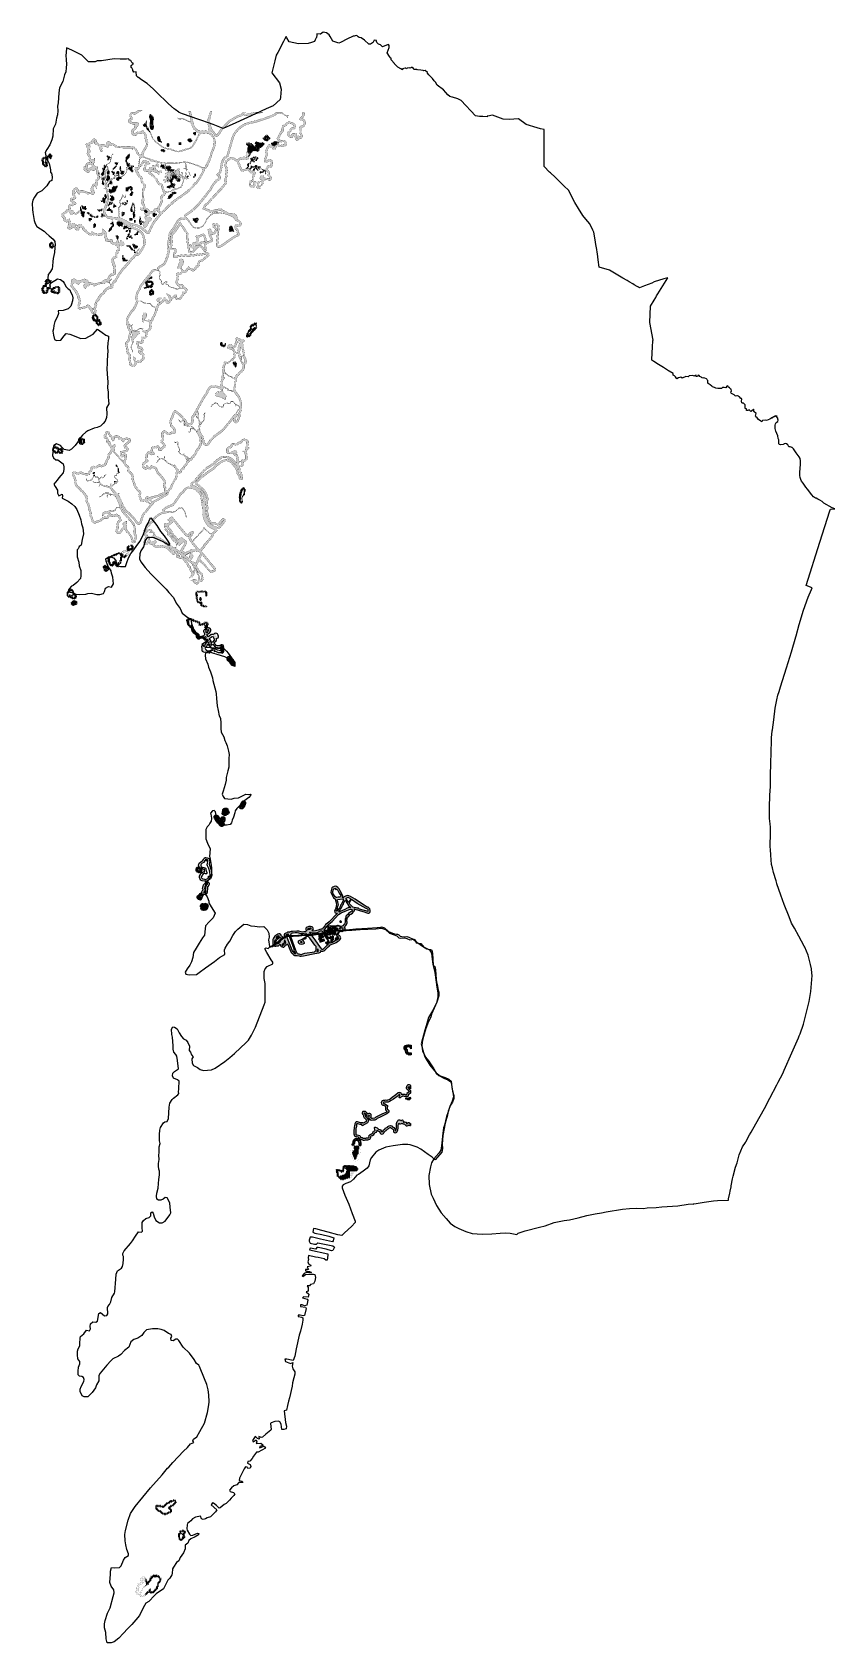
# Model space of a CAD drawing. Header units: metres. Extents: x 8244 to 287678, y 7853 to 2132060.
# Drawn here: x 266153 to 287678, y 2088854 to 2132060 of the extents above; entities outside this region: 8.
import ezdxf

# ---------------------------------------------------------------- set-up
doc = ezdxf.new("R2010")
doc.units = ezdxf.units.M
for name, color, linetype in [('DISTRICT BOUNDRY', 86, 'Continuous'), ('MANGROOVE BUFFER ZONE', 120, 'Continuous'), ('MANGROOVES BUFFER ZONE', 120, 'Continuous')]:
    doc.layers.add(name, color=color, linetype=linetype)

msp = doc.modelspace()

# ---------------------------------------------------------------- hatches: boundary and pattern name
at = {"layer": 'MANGROOVE BUFFER ZONE'}
h = msp.add_hatch(dxfattribs=at)
h.set_pattern_fill('GRASS', color=256)
h.paths.add_polyline_path([(269443, 2126956), (269465, 2126988), (269494, 2127020), (269512, 2127035), (269536, 2127071), (269558, 2127101), (269575, 2127124), (269587, 2127136), (269599, 2127151), (269609, 2127168), (269610, 2127183), (269620, 2127192), (269644, 2127198), (269662, 2127207), (269697, 2127244), (269725, 2127274), (269761, 2127309), (269814, 2127362), (269844, 2127393), (269857, 2127407), (269876, 2127422), (269905, 2127439), (269936, 2127468), (269972, 2127500), (270018, 2127536), (270050, 2127560), (270073, 2127582), (270101, 2127599), (270150, 2127626), (270176, 2127650), (270195, 2127663), (270255, 2127707), (270305, 2127741), (270346, 2127777), (270373, 2127796), (270393, 2127813), (270409, 2127831), (270433, 2127853), (270460, 2127881), (270476, 2127905), (270499, 2127931), (270514, 2127956), (270526, 2127974), (270545, 2127980), (270565, 2127995), (270594, 2128033), (270614, 2128063), (270643, 2128109), (270666, 2128141), (270691, 2128186), (270719, 2128231), (270738, 2128270), (270749, 2128290), (270762, 2128316), (270769, 2128331), (270773, 2128347), (270776, 2128363), (270774, 2128378), (270780, 2128392), (270800, 2128402), (270818, 2128413), (270837, 2128434), (270851, 2128455), (270869, 2128493), (270891, 2128542), (270909, 2128578), (270932, 2128641), (270951, 2128692), (270969, 2128740), (270975, 2128777), (270984, 2128811), (271013, 2128879), (271030, 2128914), (271045, 2128954), (271056, 2128993), (271060, 2129030), (271070, 2129085), (271067, 2129144), (271062, 2129186), (271046, 2129226), (271030, 2129257), (271009, 2129278), (270996, 2129297), (270986, 2129315), (270971, 2129331), (270959, 2129346), (270948, 2129350), (270932, 2129362), (270919, 2129366), (270910, 2129368), (270926, 2129383), (270936, 2129400), (270943, 2129424), (270962, 2129389), (270979, 2129362), (271013, 2129337), (271038, 2129301), (271047, 2129281), (271064, 2129270), (271090, 2129264), (271117, 2129263), (271135, 2129275), (271154, 2129293), (271189, 2129340), (271223, 2129394), (271259, 2129452), (271347, 2129541), (271422, 2129618), (271473, 2129661), (271523, 2129690), (271574, 2129723), (271631, 2129759), (271697, 2129785), (271740, 2129797), (271759, 2129803), (271778, 2129815), (271801, 2129837), (271814, 2129850), (271830, 2129833), (271844, 2129822), (271866, 2129814), (271886, 2129814), (271928, 2129824), (272021, 2129841), (272103, 2129857), (272169, 2129869), (272230, 2129879), (272261, 2129889), (272300, 2129900), (272330, 2129913), (272139, 2129916), (272029, 2129895), (271903, 2129867), (271858, 2129868), (271859, 2129884), (271873, 2129920), (271820, 2129921), (271788, 2129896), (271753, 2129858), (271702, 2129839), (271630, 2129813), (271549, 2129768), (271471, 2129720), (271422, 2129688), (271370, 2129637), (271313, 2129577), (271293, 2129555), (271259, 2129532), (271240, 2129509), (271210, 2129468), (271145, 2129371), (271121, 2129331), (271108, 2129316), (271084, 2129315), (271072, 2129342), (271052, 2129365), (271024, 2129394), (270997, 2129428), (270972, 2129474), (270963, 2129506), (270949, 2129538), (270939, 2129558), (270932, 2129585), (270926, 2129622), (270920, 2129662), (270920, 2129714), (270934, 2129774), (270948, 2129841), (270974, 2129933), (270930, 2129934), (270916, 2129906), (270907, 2129890), (270895, 2129860), (270895, 2129854), (270890, 2129819), (270886, 2129811), (270886, 2129799), (270882, 2129787), (270874, 2129767), (270865, 2129743), (270865, 2129731), (270861, 2129724), (270859, 2129592), (270863, 2129584), (270863, 2129576), (270871, 2129552), (270871, 2129544), (270874, 2129532), (270878, 2129504), (270878, 2129492), (270882, 2129484), (270889, 2129464), (270889, 2129452), (270893, 2129436), (270893, 2129416), (270889, 2129416), (270885, 2129413), (270877, 2129413), (270873, 2129409), (270849, 2129409), (270841, 2129413), (270833, 2129413), (270813, 2129422), (270797, 2129422), (270789, 2129426), (270725, 2129427), (270717, 2129423), (270701, 2129423), (270689, 2129419), (270650, 2129420), (270642, 2129424), (270626, 2129424), (270610, 2129432), (270602, 2129433), (270598, 2129437), (270590, 2129441), (270582, 2129445), (270571, 2129457), (270563, 2129461), (270551, 2129473), (270543, 2129481), (270539, 2129489), (270531, 2129493), (270527, 2129501), (270520, 2129509), (270516, 2129521), (270508, 2129534), (270504, 2129546), (270496, 2129558), (270492, 2129562), (270493, 2129570), (270489, 2129586), (270481, 2129598), (270474, 2129630), (270470, 2129646), (270466, 2129666), (270458, 2129686), (270455, 2129710), (270451, 2129733), (270440, 2129777), (270436, 2129801), (270425, 2129849), (270421, 2129869), (270418, 2129885), (270402, 2129941), (270348, 2129942), (270395, 2129739), (270407, 2129692), (270399, 2129676), (270366, 2129670), (270298, 2129700), (270210, 2129744), (270166, 2129746), (270084, 2129745), (270054, 2129763), (270054, 2129748), (270102, 2129719), (270183, 2129723), (270239, 2129715), (270364, 2129653), (270399, 2129639), (270429, 2129573), (270476, 2129462), (270569, 2129380), (270631, 2129361), (270558, 2129203), (270439, 2129010), (270372, 2128953), (270246, 2128927), (270120, 2128881), (270059, 2128868), (269981, 2128884), (269883, 2128930), (269779, 2128946), (269685, 2128968), (269626, 2129010), (269470, 2129126), (269397, 2129201), (269368, 2129272), (269321, 2129383), (269302, 2129397), (269323, 2129330), (269393, 2129181), (269465, 2129107), (269542, 2129044), (269644, 2128967), (269737, 2128933), (269839, 2128909), (269927, 2128882), (270015, 2128849), (270080, 2128844), (270162, 2128864), (270308, 2128909), (270408, 2128942), (270462, 2128995), (270539, 2129108), (270614, 2129266), (270646, 2129311), (270678, 2129335), (270742, 2129343), (270814, 2129339), (270889, 2129331), (270943, 2129296), (271003, 2129221), (271023, 2129136), (271012, 2129035), (270990, 2128940), (270953, 2128869), (270922, 2128750), (270877, 2128638), (270814, 2128508), (270782, 2128441), (270759, 2128431), (270726, 2128430), (270614, 2128488), (270302, 2128588), (270173, 2128579), (269933, 2128557), (269806, 2128554), (269584, 2128578), (269348, 2128650), (269122, 2128730), (269157, 2128849), (269211, 2128936), (269248, 2129008), (269261, 2129096), (269237, 2129170), (269226, 2129252), (269203, 2129335), (269129, 2129424), (269109, 2129428), (269093, 2129416), (269078, 2129397), (269062, 2129389), (269032, 2129390), (269004, 2129394), (268982, 2129392), (268950, 2129379), (268933, 2129361), (268922, 2129343), (268901, 2129334), (268881, 2129337), (268871, 2129355), (268868, 2129385), (268874, 2129424), (268901, 2129437), (268933, 2129448), (268948, 2129483), (268952, 2129513), (268978, 2129531), (268996, 2129552), (269007, 2129620), (268981, 2129637), (268910, 2129636), (268839, 2129640), (268778, 2129687), (268812, 2129704), (268840, 2129721), (268848, 2129754), (268827, 2129794), (268818, 2129828), (268820, 2129858), (268842, 2129873), (268876, 2129856), (268912, 2129853), (269030, 2129924), (269101, 2129960), (268988, 2129962), (268951, 2129937), (268901, 2129906), (268889, 2129906), (268874, 2129916), (268864, 2129919), (268837, 2129917), (268813, 2129912), (268797, 2129901), (268785, 2129881), (268774, 2129866), (268766, 2129835), (268764, 2129816), (268775, 2129777), (268792, 2129748), (268769, 2129738), (268748, 2129726), (268733, 2129710), (268727, 2129688), (268725, 2129665), (268734, 2129646), (268753, 2129628), (268784, 2129616), (268835, 2129592), (268863, 2129582), (268909, 2129583), (268896, 2129529), (268894, 2129501), (268877, 2129484), (268850, 2129468), (268834, 2129452), (268819, 2129436), (268807, 2129396), (268809, 2129372), (268816, 2129341), (268834, 2129314), (268857, 2129293), (268876, 2129280), (268901, 2129276), (268932, 2129281), (268948, 2129298), (268966, 2129326), (268980, 2129344), (268998, 2129346), (269023, 2129341), (269046, 2129333), (269072, 2129330), (269089, 2129338), (269110, 2129349), (269129, 2129349), (269141, 2129338), (269160, 2129314), (269172, 2129281), (269169, 2129242), (269178, 2129184), (269189, 2129126), (269201, 2129096), (269211, 2129083), (269205, 2129036), (269187, 2128997), (269157, 2128951), (269115, 2128878), (269100, 2128849), (269088, 2128812), (269083, 2128783), (269074, 2128765), (269062, 2128768), (269039, 2128783), (269014, 2128799), (268993, 2128840), (268983, 2128868), (268960, 2128914), (268941, 2128937), (268917, 2128960), (268885, 2128988), (268859, 2128993), (268818, 2128990), (268792, 2128998), (268771, 2129003), (268702, 2129004), (268643, 2128995), (268588, 2128994), (268523, 2128997), (268462, 2129006), (268421, 2129010), (268394, 2129015), (268364, 2129055), (268338, 2129066), (268299, 2129076), (268267, 2129086), (268249, 2129105), (268235, 2129120), (268217, 2129128), (268197, 2129130), (268173, 2129126), (268157, 2129115), (268147, 2129096), (268143, 2129074), (268140, 2129041), (268119, 2129042), (268081, 2129048), (268026, 2129050), (267992, 2129049), (267976, 2129041), (267958, 2129048), (267934, 2129061), (267913, 2129083), (267895, 2129110), (267886, 2129121), (267886, 2129136), (267883, 2129154), (267866, 2129180), (267840, 2129197), (267818, 2129203), (267790, 2129196), (267761, 2129175), (267747, 2129140), (267713, 2129116), (267686, 2129105), (267669, 2129090), (267629, 2129088), (267602, 2129076), (267589, 2129054), (267592, 2129035), (267600, 2129010), (267616, 2128993), (267618, 2128968), (267632, 2128935), (267639, 2128905), (267647, 2128885), (267646, 2128865), (267632, 2128848), (267621, 2128825), (267619, 2128794), (267639, 2128764), (267646, 2128738), (267664, 2128717), (267668, 2128688), (267667, 2128666), (267678, 2128627), (267687, 2128610), (267707, 2128590), (267726, 2128583), (267743, 2128576), (267754, 2128572), (267754, 2128564), (267729, 2128567), (267703, 2128572), (267679, 2128574), (267658, 2128568), (267639, 2128561), (267617, 2128546), (267601, 2128527), (267592, 2128509), (267593, 2128466), (267553, 2128464), (267535, 2128445), (267524, 2128420), (267523, 2128397), (267537, 2128368), (267551, 2128353), (267574, 2128336), (267586, 2128329), (267601, 2128311), (267610, 2128301), (267635, 2128297), (267669, 2128296), (267684, 2128308), (267703, 2128341), (267725, 2128371), (267753, 2128360), (267764, 2128346), (267789, 2128339), (267817, 2128344), (267835, 2128358), (267849, 2128374), (267849, 2128403), (267864, 2128400), (267866, 2128380), (267863, 2128364), (267871, 2128348), (267878, 2128324), (267877, 2128307), (267870, 2128294), (267869, 2128266), (267896, 2128234), (267904, 2128215), (267910, 2128189), (267915, 2128176), (267913, 2128151), (267901, 2128134), (267877, 2128113), (267860, 2128099), (267848, 2128079), (267843, 2128038), (267842, 2128013), (267834, 2128000), (267810, 2127996), (267787, 2127982), (267762, 2127959), (267751, 2127923), (267737, 2127894), (267718, 2127865), (267709, 2127838), (267722, 2127808), (267751, 2127781), (267759, 2127767), (267738, 2127774), (267716, 2127774), (267674, 2127770), (267646, 2127766), (267625, 2127777), (267586, 2127792), (267557, 2127805), (267528, 2127816), (267502, 2127823), (267455, 2127823), (267424, 2127816), (267404, 2127805), (267391, 2127808), (267387, 2127825), (267386, 2127848), (267371, 2127877), (267346, 2127890), (267323, 2127893), (267293, 2127879), (267252, 2127847), (267241, 2127818), (267242, 2127775), (267227, 2127752), (267220, 2127727), (267229, 2127694), (267256, 2127660), (267258, 2127632), (267243, 2127623), (267212, 2127623), (267176, 2127607), (267167, 2127580), (267170, 2127551), (267180, 2127529), (267194, 2127513), (267225, 2127497), (267247, 2127482), (267245, 2127465), (267222, 2127458), (267193, 2127462), (267170, 2127459), (267142, 2127437), (267127, 2127404), (267118, 2127372), (267128, 2127336), (267137, 2127321), (267130, 2127308), (267123, 2127313), (267092, 2127309), (267069, 2127294), (267054, 2127277), (267043, 2127257), (267021, 2127243), (266990, 2127229), (266964, 2127211), (266948, 2127196), (266934, 2127172), (266933, 2127137), (266956, 2127094), (266984, 2127071), (266986, 2127031), (266988, 2127012), (267021, 2126985), (267044, 2126971), (267084, 2126962), (267103, 2126977), (267120, 2126982), (267128, 2126968), (267125, 2126940), (267117, 2126918), (267118, 2126893), (267124, 2126879), (267108, 2126865), (267102, 2126838), (267099, 2126807), (267113, 2126789), (267139, 2126776), (267174, 2126775), (267211, 2126790), (267236, 2126805), (267252, 2126825), (267264, 2126837), (267291, 2126795), (267320, 2126762), (267341, 2126751), (267372, 2126745), (267402, 2126754), (267417, 2126771), (267418, 2126791), (267420, 2126828), (267449, 2126834), (267472, 2126828), (267489, 2126809), (267496, 2126770), (267510, 2126745), (267540, 2126727), (267564, 2126717), (267573, 2126702), (267591, 2126673), (267618, 2126663), (267648, 2126654), (267665, 2126624), (267692, 2126610), (267730, 2126609), (267751, 2126618), (267770, 2126630), (267788, 2126618), (267816, 2126609), (267846, 2126610), (267873, 2126610), (267897, 2126603), (267928, 2126598), (267949, 2126594), (267974, 2126600), (268000, 2126601), (268026, 2126611), (268052, 2126629), (268064, 2126648), (268072, 2126663), (268082, 2126664), (268095, 2126650), (268106, 2126626), (268101, 2126607), (268091, 2126570), (268094, 2126542), (268114, 2126518), (268125, 2126500), (268118, 2126493), (268120, 2126462), (268140, 2126444), (268190, 2126436), (268228, 2126437), (268249, 2126440), (268256, 2126412), (268272, 2126388), (268301, 2126374), (268339, 2126354), (268378, 2126349), (268405, 2126350), (268412, 2126354), (268424, 2126324), (268427, 2126297), (268436, 2126278), (268445, 2126264), (268444, 2126249), (268431, 2126236), (268416, 2126219), (268408, 2126175), (268390, 2126132), (268379, 2126102), (268386, 2126053), (268352, 2126040), (268322, 2126030), (268298, 2126003), (268279, 2125958), (268273, 2125912), (268283, 2125885), (268295, 2125864), (268293, 2125839), (268300, 2125807), (268313, 2125789), (268333, 2125776), (268337, 2125759), (268332, 2125730), (268336, 2125693), (268333, 2125656), (268326, 2125632), (268322, 2125615), (268321, 2125590), (268295, 2125590), (268264, 2125581), (268241, 2125559), (268215, 2125531), (268192, 2125502), (268175, 2125456), (268169, 2125440), (268145, 2125432), (268112, 2125417), (268080, 2125414), (268049, 2125394), (268033, 2125369), (268010, 2125357), (267984, 2125357), (267962, 2125353), (267934, 2125343), (267893, 2125331), (267872, 2125325), (267850, 2125311), (267826, 2125310), (267801, 2125322), (267777, 2125332), (267747, 2125340), (267714, 2125345), (267672, 2125345), (267669, 2125359), (267663, 2125381), (267649, 2125401), (267625, 2125419), (267589, 2125434), (267546, 2125444), (267508, 2125433), (267474, 2125418), (267443, 2125404), (267411, 2125395), (267343, 2125407), (267322, 2125430), (267300, 2125444), (267276, 2125449), (267238, 2125438), (267217, 2125430), (267201, 2125406), (267194, 2125385), (267202, 2125353), (267207, 2125338), (267198, 2125320), (267183, 2125303), (267184, 2125279), (267177, 2125255), (267206, 2125213), (267235, 2125168), (267269, 2125142), (267311, 2125079), (267357, 2124981), (267368, 2124966), (267368, 2124930), (267381, 2124894), (267399, 2124859), (267402, 2124806), (267394, 2124773), (267375, 2124740), (267370, 2124712), (267372, 2124665), (267390, 2124641), (267407, 2124632), (267447, 2124631), (267487, 2124637), (267531, 2124643), (267571, 2124655), (267594, 2124668), (267658, 2124670), (267672, 2124646), (267694, 2124619), (267713, 2124601), (267727, 2124564), (267747, 2124527), (267776, 2124505), (267816, 2124503), (267841, 2124511), (267855, 2124523), (267864, 2124547), (267872, 2124566), (267873, 2124572), (267869, 2124589), (267865, 2124607), (267858, 2124626), (267854, 2124634), (267856, 2124646), (267864, 2124666), (267867, 2124679), (267864, 2124706), (267874, 2124714), (267881, 2124721), (267891, 2124739), (267893, 2124756), (267889, 2124772), (267884, 2124784), (267886, 2124799), (267893, 2124812), (267914, 2124839), (267932, 2124859), (267952, 2124873), (267965, 2124887), (267969, 2124898), (267969, 2124914), (267974, 2124927), (267983, 2124949), (268003, 2124968), (268023, 2124992), (268028, 2125003), (268048, 2125016), (268069, 2125030), (268080, 2125038), (268091, 2125054), (268096, 2125069), (268110, 2125089), (268121, 2125097), (268131, 2125108), (268142, 2125126), (268160, 2125143), (268175, 2125152), (268194, 2125159), (268205, 2125168), (268232, 2125188), (268244, 2125187), (268263, 2125184), (268280, 2125185), (268302, 2125195), (268317, 2125206), (268326, 2125221), (268329, 2125239), (268325, 2125272), (268328, 2125290), (268339, 2125313), (268351, 2125330), (268384, 2125351), (268402, 2125371), (268416, 2125388), (268427, 2125418), (268449, 2125456), (268477, 2125500), (268507, 2125558), (268534, 2125593), (268577, 2125654), (268619, 2125701), (268657, 2125739), (268691, 2125781), (268709, 2125805), (268731, 2125824), (268744, 2125832), (268749, 2125841), (268755, 2125860), (268768, 2125873), (268785, 2125891), (268810, 2125926), (268834, 2125958), (268857, 2125980), (268877, 2125990), (268892, 2125997), (268902, 2126007), (268908, 2126017), (268913, 2126031), (268920, 2126049), (268931, 2126059), (268942, 2126070), (268965, 2126069), (268983, 2126070), (269005, 2126073), (269021, 2126082), (269037, 2126103), (269051, 2126122), (269061, 2126140), (269073, 2126154), (269088, 2126183), (269101, 2126199), (269112, 2126219), (269130, 2126244), (269142, 2126264), (269151, 2126285), (269162, 2126306), (269172, 2126332), (269180, 2126356), (269186, 2126380), (269191, 2126406), (269190, 2126448), (269185, 2126468), (269179, 2126513), (269172, 2126551), (269160, 2126590), (269148, 2126620), (269142, 2126644), (269118, 2126679), (269092, 2126706), (269060, 2126741), (269028, 2126763), (268969, 2126794), (268924, 2126814), (268882, 2126829), (268828, 2126852), (268807, 2126861), (268786, 2126870), (268772, 2126879), (268760, 2126889), (268763, 2126895), (268775, 2126896), (268797, 2126884), (268831, 2126877), (268869, 2126870), (268932, 2126854), (268964, 2126843), (268993, 2126824), (269014, 2126809), (269034, 2126804), (269054, 2126801), (269089, 2126774), (269119, 2126744), (269160, 2126713), (269185, 2126694), (269207, 2126668), (269223, 2126661), (269247, 2126650), (269267, 2126652), (269290, 2126660), (269304, 2126680), (269318, 2126713), (269345, 2126770), (269364, 2126814), (269393, 2126869), (269421, 2126926)])
h.paths.add_polyline_path([(268756, 2126834), (268825, 2126799), (268982, 2126738), (269060, 2126671), (269110, 2126597), (269136, 2126478), (269140, 2126394), (269124, 2126325), (269008, 2126142), (268982, 2126121), (268966, 2126130), (268966, 2126153), (268975, 2126177), (269034, 2126257), (269037, 2126271), (269029, 2126272), (268946, 2126171), (268861, 2126049), (268840, 2126037), (268756, 2125940), (268624, 2125785), (268540, 2125693), (268432, 2125538), (268381, 2125436), (268366, 2125409), (268345, 2125402), (268325, 2125383), (268270, 2125283), (268257, 2125295), (268237, 2125333), (268232, 2125361), (268242, 2125387), (268266, 2125414), (268289, 2125428), (268292, 2125444), (268292, 2125450), (268275, 2125450), (268255, 2125436), (268247, 2125411), (268226, 2125389), (268219, 2125397), (268220, 2125425), (268242, 2125483), (268270, 2125518), (268298, 2125541), (268316, 2125542), (268342, 2125541), (268387, 2125569), (268388, 2125607), (268389, 2125711), (268389, 2125763), (268382, 2125817), (268368, 2125845), (268361, 2125863), (268359, 2125875), (268350, 2125915), (268324, 2125925), (268325, 2125954), (268353, 2125981), (268397, 2126002), (268428, 2126018), (268436, 2126038), (268437, 2126085), (268437, 2126112), (268459, 2126132), (268466, 2126155), (268459, 2126175), (268464, 2126194), (268486, 2126193), (268503, 2126212), (268509, 2126250), (268500, 2126274), (268492, 2126308), (268485, 2126322), (268495, 2126330), (268538, 2126322), (268569, 2126330), (268608, 2126345), (268622, 2126361), (268623, 2126388), (268595, 2126431), (268565, 2126459), (268539, 2126473), (268518, 2126473), (268510, 2126461), (268506, 2126431), (268495, 2126392), (268486, 2126373), (268459, 2126369), (268465, 2126401), (268465, 2126453), (268455, 2126492), (268448, 2126503), (268434, 2126495), (268421, 2126459), (268399, 2126424), (268378, 2126410), (268345, 2126414), (268314, 2126435), (268313, 2126463), (268312, 2126493), (268296, 2126501), (268270, 2126500), (268240, 2126500), (268211, 2126492), (268178, 2126491), (268171, 2126500), (268183, 2126517), (268175, 2126539), (268152, 2126551), (268145, 2126573), (268147, 2126607), (268152, 2126636), (268129, 2126702), (268070, 2126761), (268045, 2126792), (268027, 2126783), (268043, 2126741), (268051, 2126722), (268029, 2126691), (268012, 2126667), (267976, 2126650), (267903, 2126656), (267829, 2126665), (267793, 2126690), (267774, 2126703), (267740, 2126706), (267738, 2126684), (267727, 2126665), (267701, 2126660), (267627, 2126715), (267606, 2126753), (267564, 2126784), (267544, 2126825), (267481, 2126892), (267411, 2126906), (267378, 2126887), (267375, 2126865), (267364, 2126844), (267369, 2126826), (267372, 2126812), (267359, 2126802), (267319, 2126842), (267314, 2126865), (267334, 2126884), (267359, 2126884), (267322, 2126906), (267303, 2126915), (267268, 2126931), (267231, 2126936), (267213, 2126919), (267206, 2126886), (267216, 2126873), (267205, 2126852), (267168, 2126831), (267154, 2126831), (267158, 2126853), (267172, 2126874), (267172, 2126905), (267177, 2126923), (267186, 2126951), (267177, 2126995), (267157, 2127044), (267148, 2127065), (267135, 2127058), (267114, 2127038), (267088, 2127025), (267062, 2127024), (267042, 2127039), (267037, 2127062), (267038, 2127098), (267005, 2127139), (266989, 2127145), (266987, 2127170), (267018, 2127184), (267064, 2127206), (267095, 2127226), (267096, 2127247), (267109, 2127256), (267130, 2127253), (267161, 2127208), (267183, 2127168), (267209, 2127162), (267228, 2127170), (267253, 2127189), (267289, 2127182), (267320, 2127170), (267353, 2127182), (267400, 2127217), (267443, 2127277), (267440, 2127284), (267402, 2127270), (267354, 2127220), (267311, 2127206), (267288, 2127220), (267274, 2127239), (267272, 2127264), (267258, 2127271), (267196, 2127289), (267189, 2127324), (267185, 2127367), (267182, 2127397), (267195, 2127411), (267213, 2127410), (267222, 2127391), (267281, 2127432), (267302, 2127425), (267320, 2127431), (267333, 2127457), (267321, 2127493), (267252, 2127534), (267227, 2127553), (267220, 2127568), (267230, 2127575), (267249, 2127572), (267276, 2127570), (267320, 2127596), (267329, 2127626), (267300, 2127679), (267274, 2127714), (267270, 2127731), (267282, 2127739), (267301, 2127728), (267319, 2127733), (267312, 2127761), (267294, 2127775), (267293, 2127797), (267293, 2127809), (267309, 2127822), (267328, 2127843), (267337, 2127842), (267337, 2127820), (267331, 2127802), (267340, 2127781), (267362, 2127769), (267376, 2127749), (267385, 2127728), (267403, 2127710), (267415, 2127708), (267430, 2127726), (267444, 2127764), (267458, 2127773), (267495, 2127768), (267558, 2127756), (267603, 2127738), (267617, 2127719), (267633, 2127712), (267672, 2127720), (267714, 2127728), (267736, 2127714), (267766, 2127704), (267797, 2127707), (267828, 2127729), (267832, 2127766), (267816, 2127800), (267791, 2127829), (267785, 2127861), (267817, 2127953), (267853, 2127906), (267876, 2127865), (267888, 2127856), (267892, 2127937), (267897, 2128047), (267898, 2128064), (267922, 2128093), (267956, 2128123), (267961, 2128167), (267960, 2128169), (267956, 2128173), (267958, 2128175), (267923, 2128247), (267921, 2128249), (267921, 2128253), (267921, 2128257), (267921, 2128261), (267921, 2128265), (267921, 2128269), (267921, 2128273), (267925, 2128273), (267936, 2128314), (267917, 2128368), (267914, 2128421), (267915, 2128448), (267898, 2128452), (267860, 2128457), (267820, 2128482), (267804, 2128509), (267804, 2128545), (267823, 2128567), (267828, 2128593), (267833, 2128610), (267831, 2128680), (267818, 2128689), (267814, 2128658), (267789, 2128638), (267756, 2128635), (267731, 2128652), (267724, 2128690), (267713, 2128744), (267684, 2128786), (267671, 2128809), (267683, 2128823), (267703, 2128829), (267716, 2128852), (267699, 2128909), (267704, 2128969), (267712, 2129011), (267687, 2129026), (267642, 2129038), (267663, 2129052), (267707, 2129059), (267744, 2129066), (267779, 2129083), (267797, 2129129), (267811, 2129147), (267828, 2129149), (267814, 2129120), (267814, 2129083), (267838, 2129056), (267881, 2129054), (267928, 2129015), (267953, 2128996), (267956, 2128951), (267968, 2128909), (267984, 2128873), (267997, 2128852), (268025, 2128850), (268043, 2128857), (268044, 2128875), (268025, 2128902), (268015, 2128917), (268036, 2128935), (268045, 2128952), (268014, 2128966), (268013, 2128998), (268054, 2129002), (268120, 2128992), (268165, 2128967), (268180, 2128952), (268196, 2128958), (268191, 2128982), (268189, 2129012), (268192, 2129043), (268220, 2129041), (268237, 2129018), (268272, 2129031), (268328, 2129023), (268354, 2129005), (268389, 2128976), (268469, 2128959), (268639, 2128948), (268759, 2128949), (268797, 2128948), (268809, 2128937), (268824, 2128918), (268840, 2128912), (268854, 2128925), (268853, 2128949), (268881, 2128935), (268926, 2128884), (268959, 2128792), (269017, 2128744), (269035, 2128728), (268987, 2128437), (268956, 2128423), (268901, 2128420), (268898, 2128409), (268928, 2128306), (269009, 2128171), (269042, 2128157), (269056, 2128138), (269065, 2128063), (269092, 2128007), (269122, 2127977), (269139, 2127954), (269143, 2127922), (269102, 2127845), (269098, 2127791), (269102, 2127735), (269100, 2127642), (269090, 2127509), (269095, 2127443), (269130, 2127394), (269140, 2127325), (269117, 2127337), (269105, 2127352), (269073, 2127355), (269059, 2127348), (269048, 2127310), (269077, 2127287), (269120, 2127288), (269142, 2127284), (269163, 2127262), (269172, 2127209), (269171, 2127186), (269197, 2127150), (269184, 2127125), (269172, 2127103), (269170, 2127080), (269186, 2127037), (269187, 2126998), (269166, 2126965), (269135, 2126933), (269120, 2126897), (269131, 2126864), (269152, 2126832), (269196, 2126830), (269215, 2126836), (269239, 2126872), (269263, 2126922), (269264, 2126959), (269285, 2126981), (269316, 2126992), (269346, 2127012), (269358, 2127039), (269350, 2127066), (269323, 2127090), (269276, 2127114), (269237, 2127110), (269228, 2127117), (269223, 2127142), (269251, 2127142), (269281, 2127136), (269292, 2127160), (269310, 2127196), (269348, 2127206), (269378, 2127175), (269397, 2127200), (269440, 2127225), (269459, 2127243), (269441, 2127258), (269448, 2127273), (269475, 2127273), (269495, 2127281), (269509, 2127255), (269535, 2127229), (269568, 2127209), (269548, 2127171), (269416, 2127011), (269331, 2126864), (269257, 2126700), (269169, 2126776), (269083, 2126851), (268973, 2126897), (268788, 2126942), (268693, 2126996), (268557, 2127068), (268517, 2127078), (268517, 2127081), (268513, 2127086), (268509, 2127090), (268505, 2127098), (268505, 2127102), (268501, 2127106), (268501, 2127110), (268498, 2127118), (268498, 2127122), (268494, 2127130), (268490, 2127130), (268490, 2127134), (268490, 2127138), (268490, 2127142), (268490, 2127146), (268490, 2127150), (268486, 2127154), (268486, 2127158), (268486, 2127162), (268490, 2127166), (268490, 2127170), (268487, 2127174), (268487, 2127178), (268487, 2127182), (268487, 2127185), (268487, 2127189), (268487, 2127193), (268483, 2127201), (268483, 2127209), (268483, 2127217), (268479, 2127225), (268479, 2127229), (268479, 2127237), (268484, 2127241), (268484, 2127245), (268484, 2127249), (268484, 2127253), (268484, 2127257), (268484, 2127261), (268484, 2127265), (268484, 2127269), (268484, 2127273), (268480, 2127281), (268480, 2127285), (268480, 2127289), (268480, 2127293), (268480, 2127301), (268484, 2127305), (268484, 2127309), (268485, 2127313), (268481, 2127321), (268481, 2127325), (268481, 2127329), (268481, 2127333), (268485, 2127337), (268485, 2127341), (268485, 2127349), (268489, 2127353), (268493, 2127361), (268497, 2127369), (268501, 2127372), (268501, 2127376), (268505, 2127380), (268506, 2127384), (268509, 2127384), (268514, 2127388), (268526, 2127396), (268530, 2127396), (268530, 2127400), (268534, 2127404), (268538, 2127408), (268538, 2127412), (268538, 2127416), (268534, 2127420), (268534, 2127424), (268530, 2127432), (268526, 2127436), (268526, 2127440), (268522, 2127448), (268522, 2127452), (268522, 2127456), (268527, 2127460), (268527, 2127464), (268523, 2127464), (268523, 2127468), (268519, 2127468), (268519, 2127472), (268519, 2127476), (268515, 2127480), (268515, 2127484), (268515, 2127488), (268515, 2127492), (268515, 2127496), (268515, 2127500), (268511, 2127504), (268511, 2127508), (268511, 2127512), (268515, 2127512), (268515, 2127516), (268515, 2127520), (268516, 2127524), (268516, 2127528), (268516, 2127532), (268516, 2127536), (268520, 2127539), (268520, 2127543), (268524, 2127547), (268528, 2127555), (268532, 2127563), (268540, 2127571), (268544, 2127575), (268548, 2127579), (268552, 2127583), (268552, 2127587), (268556, 2127591), (268556, 2127595), (268556, 2127599), (268556, 2127603), (268557, 2127607), (268561, 2127607), (268561, 2127611), (268565, 2127614), (268569, 2127618), (268569, 2127622), (268569, 2127630), (268573, 2127634), (268573, 2127638), (268569, 2127642), (268573, 2127646), (268573, 2127650), (268573, 2127654), (268573, 2127658), (268573, 2127666), (268573, 2127670), (268573, 2127674), (268574, 2127678), (268574, 2127682), (268578, 2127682), (268582, 2127686), (268586, 2127686), (268590, 2127686), (268594, 2127686), (268597, 2127682), (268601, 2127682), (268605, 2127678), (268605, 2127674), (268605, 2127670), (268609, 2127666), (268609, 2127654), (268609, 2127650), (268613, 2127642), (268617, 2127634), (268621, 2127630), (268625, 2127630), (268628, 2127625), (268632, 2127625), (268632, 2127621), (268636, 2127621), (268640, 2127621), (268644, 2127621), (268648, 2127625), (268652, 2127625), (268652, 2127629), (268656, 2127629), (268656, 2127633), (268661, 2127637), (268661, 2127641), (268661, 2127645), (268661, 2127649), (268661, 2127653), (268665, 2127657), (268665, 2127661), (268661, 2127665), (268657, 2127669), (268653, 2127669), (268649, 2127673), (268649, 2127677), (268649, 2127681), (268649, 2127685), (268649, 2127689), (268649, 2127693), (268645, 2127697), (268646, 2127701), (268642, 2127701), (268641, 2127697), (268641, 2127693), (268641, 2127689), (268641, 2127677), (268645, 2127673), (268645, 2127669), (268645, 2127665), (268649, 2127665), (268653, 2127661), (268653, 2127657), (268653, 2127653), (268653, 2127645), (268653, 2127641), (268649, 2127637), (268645, 2127633), (268641, 2127633), (268637, 2127633), (268633, 2127633), (268629, 2127633), (268629, 2127637), (268625, 2127637), (268621, 2127642), (268621, 2127646), (268617, 2127650), (268613, 2127658), (268613, 2127662), (268613, 2127673), (268613, 2127677), (268609, 2127682), (268609, 2127685), (268606, 2127690), (268602, 2127694), (268598, 2127694), (268594, 2127694), (268586, 2127694), (268586, 2127698), (268586, 2127702), (268586, 2127706), (268582, 2127706), (268578, 2127702), (268578, 2127698), (268574, 2127694), (268570, 2127690), (268570, 2127686), (268570, 2127678), (268566, 2127678), (268566, 2127682), (268562, 2127682), (268562, 2127678), (268562, 2127674), (268561, 2127670), (268561, 2127666), (268561, 2127658), (268561, 2127654), (268557, 2127638), (268557, 2127631), (268553, 2127623), (268549, 2127615), (268545, 2127603), (268544, 2127595), (268540, 2127591), (268536, 2127587), (268536, 2127583), (268528, 2127579), (268528, 2127575), (268524, 2127571), (268524, 2127567), (268520, 2127567), (268516, 2127567), (268516, 2127563), (268512, 2127563), (268512, 2127559), (268508, 2127560), (268504, 2127560), (268500, 2127560), (268496, 2127556), (268496, 2127552), (268496, 2127548), (268496, 2127544), (268500, 2127536), (268504, 2127532), (268504, 2127528), (268504, 2127524), (268499, 2127516), (268499, 2127512), (268499, 2127508), (268499, 2127504), (268503, 2127500), (268503, 2127496), (268507, 2127496), (268507, 2127492), (268507, 2127488), (268503, 2127488), (268503, 2127484), (268499, 2127484), (268495, 2127488), (268487, 2127492), (268491, 2127488), (268495, 2127484), (268499, 2127480), (268503, 2127480), (268503, 2127476), (268503, 2127472), (268507, 2127464), (268507, 2127460), (268506, 2127444), (268506, 2127440), (268506, 2127436), (268510, 2127428), (268510, 2127424), (268510, 2127420), (268510, 2127416), (268506, 2127412), (268506, 2127408), (268506, 2127404), (268502, 2127400), (268502, 2127396), (268498, 2127392), (268494, 2127388), (268494, 2127385), (268490, 2127385), (268486, 2127385), (268482, 2127385), (268482, 2127381), (268482, 2127377), (268477, 2127369), (268477, 2127365), (268473, 2127365), (268470, 2127373), (268465, 2127369), (268465, 2127365), (268465, 2127361), (268465, 2127357), (268465, 2127353), (268469, 2127353), (268473, 2127353), (268469, 2127349), (268465, 2127349), (268465, 2127345), (268465, 2127341), (268465, 2127337), (268465, 2127329), (268469, 2127317), (268469, 2127313), (268469, 2127309), (268469, 2127305), (268468, 2127301), (268468, 2127297), (268464, 2127293), (268464, 2127289), (268464, 2127285), (268464, 2127281), (268468, 2127277), (268468, 2127273), (268468, 2127269), (268468, 2127261), (268464, 2127258), (268468, 2127257), (268468, 2127253), (268472, 2127241), (268472, 2127237), (268471, 2127234), (268471, 2127230), (268467, 2127222), (268467, 2127218), (268467, 2127214), (268467, 2127210), (268471, 2127206), (268475, 2127194), (268475, 2127190), (268475, 2127186), (268475, 2127182), (268475, 2127178), (268471, 2127174), (268471, 2127170), (268474, 2127166), (268474, 2127162), (268474, 2127158), (268474, 2127154), (268474, 2127150), (268478, 2127142), (268478, 2127134), (268478, 2127130), (268474, 2127126), (268474, 2127122), (268474, 2127118), (268478, 2127118), (268478, 2127114), (268482, 2127110), (268482, 2127106), (268481, 2127102), (268485, 2127098), (268485, 2127094), (268489, 2127090), (268493, 2127090), (268493, 2127086), (268497, 2127082), (268497, 2127078), (268493, 2127078), (268489, 2127078), (268481, 2127078), (268477, 2127082), (268469, 2127086), (268461, 2127086), (268453, 2127086), (268449, 2127086), (268449, 2127090), (268442, 2127095), (268438, 2127099), (268434, 2127099), (268434, 2127095), (268430, 2127091), (268426, 2127091), (268426, 2127095), (268422, 2127095), (268422, 2127099), (268418, 2127099), (268414, 2127095), (268410, 2127095), (268410, 2127099), (268406, 2127103), (268402, 2127103), (268398, 2127103), (268394, 2127103), (268382, 2127099), (268378, 2127099), (268370, 2127100), (268362, 2127100), (268358, 2127100), (268350, 2127104), (268346, 2127104), (268342, 2127104), (268338, 2127104), (268334, 2127104), (268330, 2127100), (268326, 2127104), (268322, 2127104), (268314, 2127104), (268310, 2127104), (268306, 2127104), (268302, 2127105), (268286, 2127105), (268282, 2127105), (268266, 2127105), (268259, 2127105), (268247, 2127105), (268239, 2127105), (268235, 2127107), (268215, 2127110), (268207, 2127114), (268199, 2127118), (268195, 2127118), (268187, 2127122), (268183, 2127122), (268179, 2127122), (268179, 2127126), (268175, 2127126), (268167, 2127130), (268159, 2127138), (268156, 2127143), (268156, 2127147), (268152, 2127151), (268148, 2127155), (268144, 2127159), (268140, 2127163), (268136, 2127175), (268132, 2127183), (268128, 2127187), (268125, 2127199), (268121, 2127207), (268117, 2127219), (268117, 2127223), (268113, 2127227), (268113, 2127231), (268113, 2127235), (268113, 2127239), (268113, 2127247), (268113, 2127251), (268113, 2127259), (268114, 2127267), (268114, 2127271), (268114, 2127279), (268114, 2127283), (268114, 2127287), (268118, 2127286), (268122, 2127290), (268122, 2127294), (268122, 2127302), (268122, 2127306), (268126, 2127310), (268126, 2127318), (268130, 2127322), (268134, 2127334), (268135, 2127338), (268139, 2127342), (268135, 2127350), (268135, 2127354), (268139, 2127354), (268143, 2127354), (268143, 2127358), (268143, 2127362), (268143, 2127366), (268143, 2127370), (268147, 2127374), (268147, 2127378), (268147, 2127386), (268147, 2127390), (268151, 2127394), (268151, 2127401), (268155, 2127409), (268160, 2127425), (268164, 2127437), (268168, 2127441), (268168, 2127445), (268172, 2127453), (268172, 2127457), (268172, 2127461), (268176, 2127469), (268180, 2127473), (268180, 2127477), (268180, 2127481), (268185, 2127493), (268185, 2127497), (268189, 2127500), (268193, 2127512), (268193, 2127520), (268197, 2127524), (268197, 2127532), (268197, 2127536), (268201, 2127544), (268205, 2127556), (268205, 2127560), (268206, 2127568), (268206, 2127576), (268206, 2127580), (268206, 2127592), (268206, 2127596), (268206, 2127600), (268210, 2127604), (268210, 2127608), (268210, 2127612), (268210, 2127616), (268210, 2127620), (268206, 2127632), (268207, 2127636), (268207, 2127640), (268207, 2127644), (268207, 2127656), (268207, 2127660), (268207, 2127664), (268207, 2127667), (268207, 2127675), (268203, 2127691), (268203, 2127695), (268204, 2127699), (268200, 2127707), (268204, 2127711), (268204, 2127715), (268204, 2127719), (268204, 2127723), (268200, 2127727), (268196, 2127727), (268196, 2127731), (268192, 2127735), (268192, 2127739), (268188, 2127743), (268188, 2127747), (268185, 2127763), (268185, 2127771), (268185, 2127779), (268185, 2127783), (268181, 2127787), (268181, 2127791), (268177, 2127799), (268173, 2127803), (268173, 2127807), (268173, 2127811), (268169, 2127823), (268170, 2127827), (268170, 2127835), (268166, 2127839), (268162, 2127843), (268162, 2127851), (268162, 2127855), (268158, 2127855), (268154, 2127859), (268154, 2127867), (268154, 2127871), (268150, 2127871), (268150, 2127875), (268142, 2127883), (268143, 2127887), (268143, 2127891), (268139, 2127899), (268139, 2127903), (268139, 2127907), (268139, 2127911), (268135, 2127911), (268135, 2127915), (268135, 2127919), (268135, 2127927), (268135, 2127931), (268131, 2127939), (268131, 2127943), (268131, 2127947), (268135, 2127947), (268136, 2127951), (268136, 2127955), (268136, 2127959), (268136, 2127963), (268136, 2127967), (268140, 2127971), (268140, 2127979), (268144, 2127987), (268148, 2127987), (268152, 2127991), (268152, 2127995), (268152, 2127999), (268152, 2128003), (268152, 2128007), (268156, 2128007), (268160, 2128015), (268160, 2128019), (268164, 2128027), (268165, 2128031), (268169, 2128030), (268173, 2128038), (268177, 2128038), (268181, 2128046), (268181, 2128050), (268185, 2128054), (268193, 2128058), (268197, 2128062), (268201, 2128062), (268209, 2128074), (268213, 2128078), (268221, 2128085), (268225, 2128093), (268229, 2128097), (268233, 2128097), (268237, 2128101), (268241, 2128101), (268253, 2128105), (268257, 2128105), (268261, 2128109), (268265, 2128113), (268269, 2128113), (268269, 2128117), (268273, 2128117), (268285, 2128120), (268289, 2128120), (268293, 2128120), (268297, 2128120), (268313, 2128120), (268317, 2128120), (268321, 2128120), (268325, 2128124), (268329, 2128124), (268329, 2128128), (268333, 2128128), (268333, 2128132), (268333, 2128136), (268337, 2128136), (268341, 2128135), (268345, 2128135), (268349, 2128135), (268353, 2128131), (268357, 2128129), (268357, 2128135), (268353, 2128135), (268353, 2128139), (268349, 2128139), (268349, 2128143), (268353, 2128147), (268357, 2128147), (268361, 2128147), (268365, 2128147), (268365, 2128151), (268369, 2128151), (268365, 2128155), (268366, 2128159), (268370, 2128159), (268370, 2128163), (268374, 2128163), (268374, 2128167), (268378, 2128167), (268378, 2128171), (268378, 2128179), (268382, 2128183), (268382, 2128187), (268386, 2128187), (268390, 2128191), (268394, 2128194), (268402, 2128198), (268406, 2128198), (268410, 2128202), (268418, 2128202), (268422, 2128206), (268434, 2128206), (268438, 2128206), (268442, 2128206), (268450, 2128210), (268454, 2128209), (268458, 2128209), (268462, 2128209), (268466, 2128209), (268470, 2128205), (268474, 2128205), (268482, 2128205), (268486, 2128201), (268490, 2128201), (268493, 2128197), (268501, 2128189), (268505, 2128189), (268509, 2128185), (268513, 2128185), (268517, 2128185), (268521, 2128185), (268525, 2128185), (268529, 2128184), (268533, 2128184), (268537, 2128184), (268541, 2128184), (268549, 2128184), (268553, 2128184), (268557, 2128184), (268557, 2128188), (268561, 2128188), (268569, 2128192), (268569, 2128196), (268573, 2128196), (268581, 2128196), (268585, 2128200), (268593, 2128203), (268593, 2128207), (268597, 2128207), (268613, 2128215), (268617, 2128215), (268621, 2128219), (268625, 2128219), (268625, 2128223), (268625, 2128227), (268625, 2128231), (268629, 2128231), (268629, 2128235), (268633, 2128235), (268637, 2128235), (268641, 2128235), (268641, 2128239), (268641, 2128243), (268646, 2128247), (268650, 2128250), (268650, 2128258), (268654, 2128262), (268658, 2128266), (268658, 2128270), (268662, 2128270), (268670, 2128278), (268670, 2128282), (268674, 2128282), (268674, 2128286), (268678, 2128290), (268678, 2128298), (268678, 2128302), (268682, 2128306), (268686, 2128314), (268690, 2128318), (268690, 2128322), (268690, 2128326), (268695, 2128341), (268695, 2128345), (268695, 2128349), (268699, 2128357), (268699, 2128361), (268699, 2128365), (268699, 2128369), (268695, 2128373), (268695, 2128377), (268691, 2128377), (268691, 2128381), (268691, 2128385), (268691, 2128389), (268688, 2128393), (268688, 2128397), (268684, 2128397), (268684, 2128405), (268684, 2128409), (268684, 2128413), (268684, 2128417), (268684, 2128421), (268688, 2128421), (268688, 2128425), (268692, 2128429), (268696, 2128433), (268700, 2128437), (268704, 2128437), (268708, 2128437), (268712, 2128441), (268716, 2128441), (268720, 2128441), (268724, 2128441), (268732, 2128436), (268740, 2128436), (268744, 2128436), (268748, 2128440), (268752, 2128440), (268756, 2128440), (268756, 2128444), (268756, 2128452), (268760, 2128456), (268764, 2128456), (268768, 2128460), (268772, 2128460), (268776, 2128464), (268780, 2128468), (268784, 2128471), (268788, 2128475), (268792, 2128479), (268796, 2128479), (268800, 2128483), (268804, 2128483), (268808, 2128483), (268816, 2128479), (268832, 2128479), (268836, 2128475), (268840, 2128475), (268840, 2128479), (268844, 2128479), (268848, 2128483), (268848, 2128486), (268844, 2128491), (268844, 2128495), (268840, 2128491), (268836, 2128491), (268832, 2128487), (268828, 2128487), (268824, 2128487), (268820, 2128487), (268816, 2128487), (268808, 2128491), (268804, 2128491), (268800, 2128491), (268796, 2128483), (268792, 2128483), (268788, 2128479), (268784, 2128475), (268780, 2128476), (268772, 2128476), (268768, 2128476), (268768, 2128472), (268768, 2128468), (268764, 2128468), (268760, 2128464), (268756, 2128464), (268752, 2128460), (268752, 2128456), (268748, 2128456), (268740, 2128452), (268736, 2128452), (268732, 2128448), (268728, 2128448), (268724, 2128448), (268720, 2128449), (268712, 2128453), (268708, 2128453), (268704, 2128453), (268700, 2128453), (268696, 2128449), (268692, 2128445), (268688, 2128437), (268684, 2128433), (268684, 2128429), (268680, 2128429), (268676, 2128429), (268672, 2128429), (268672, 2128425), (268676, 2128425), (268676, 2128421), (268676, 2128417), (268676, 2128409), (268676, 2128405), (268680, 2128401), (268680, 2128397), (268683, 2128385), (268687, 2128381), (268687, 2128377), (268687, 2128369), (268691, 2128365), (268691, 2128361), (268691, 2128357), (268687, 2128349), (268687, 2128345), (268687, 2128338), (268687, 2128334), (268683, 2128330), (268683, 2128326), (268678, 2128322), (268678, 2128314), (268674, 2128310), (268670, 2128306), (268666, 2128294), (268654, 2128278), (268646, 2128270), (268642, 2128262), (268634, 2128255), (268630, 2128247), (268618, 2128239), (268617, 2128235), (268614, 2128235), (268609, 2128231), (268605, 2128227), (268601, 2128227), (268593, 2128223), (268589, 2128223), (268585, 2128223), (268585, 2128220), (268581, 2128220), (268577, 2128212), (268577, 2128208), (268573, 2128208), (268573, 2128204), (268569, 2128204), (268565, 2128204), (268565, 2128200), (268561, 2128200), (268557, 2128200), (268553, 2128200), (268549, 2128200), (268545, 2128200), (268537, 2128196), (268533, 2128196), (268529, 2128192), (268525, 2128193), (268517, 2128197), (268513, 2128197), (268509, 2128201), (268506, 2128201), (268506, 2128205), (268506, 2128209), (268502, 2128213), (268502, 2128217), (268498, 2128221), (268498, 2128225), (268494, 2128225), (268490, 2128225), (268486, 2128229), (268482, 2128229), (268478, 2128225), (268470, 2128225), (268466, 2128225), (268462, 2128225), (268454, 2128225), (268446, 2128226), (268438, 2128226), (268434, 2128226), (268430, 2128226), (268418, 2128226), (268414, 2128226), (268410, 2128226), (268406, 2128226), (268402, 2128226), (268402, 2128222), (268398, 2128222), (268398, 2128218), (268394, 2128214), (268390, 2128214), (268386, 2128210), (268382, 2128211), (268378, 2128211), (268374, 2128215), (268370, 2128215), (268366, 2128219), (268355, 2128223), (268355, 2128227), (268351, 2128227), (268339, 2128219), (268343, 2128219), (268346, 2128219), (268346, 2128211), (268350, 2128211), (268350, 2128207), (268354, 2128207), (268358, 2128207), (268362, 2128211), (268366, 2128211), (268366, 2128207), (268370, 2128203), (268370, 2128199), (268370, 2128195), (268366, 2128191), (268362, 2128191), (268362, 2128187), (268358, 2128183), (268354, 2128179), (268350, 2128171), (268350, 2128167), (268346, 2128167), (268342, 2128163), (268338, 2128159), (268334, 2128159), (268330, 2128156), (268326, 2128152), (268322, 2128152), (268318, 2128152), (268314, 2128148), (268310, 2128148), (268306, 2128148), (268298, 2128148), (268294, 2128148), (268290, 2128144), (268286, 2128144), (268282, 2128136), (268278, 2128136), (268274, 2128136), (268270, 2128137), (268266, 2128133), (268262, 2128133), (268258, 2128133), (268258, 2128129), (268254, 2128129), (268254, 2128125), (268250, 2128125), (268246, 2128125), (268238, 2128121), (268234, 2128117), (268225, 2128109), (268217, 2128109), (268213, 2128105), (268209, 2128102), (268205, 2128098), (268201, 2128094), (268193, 2128086), (268189, 2128082), (268177, 2128070), (268169, 2128058), (268165, 2128050), (268157, 2128043), (268153, 2128035), (268145, 2128023), (268140, 2128015), (268140, 2128007), (268136, 2128003), (268136, 2127999), (268132, 2127987), (268132, 2127983), (268128, 2127979), (268128, 2127975), (268128, 2127971), (268128, 2127963), (268128, 2127959), (268128, 2127955), (268124, 2127955), (268124, 2127951), (268120, 2127952), (268116, 2127952), (268112, 2127956), (268112, 2127960), (268112, 2127964), (268112, 2127972), (268116, 2127979), (268116, 2127983), (268112, 2127987), (268112, 2127991), (268116, 2127995), (268116, 2127999), (268116, 2128003), (268112, 2128007), (268116, 2128011), (268117, 2128015), (268117, 2128019), (268117, 2128023), (268121, 2128023), (268121, 2128027), (268121, 2128031), (268121, 2128035), (268121, 2128039), (268121, 2128043), (268121, 2128047), (268125, 2128051), (268125, 2128055), (268125, 2128059), (268125, 2128067), (268125, 2128071), (268129, 2128071), (268129, 2128075), (268129, 2128079), (268129, 2128083), (268133, 2128083), (268134, 2128087), (268134, 2128091), (268138, 2128095), (268138, 2128099), (268134, 2128103), (268134, 2128107), (268134, 2128111), (268134, 2128115), (268134, 2128119), (268134, 2128123), (268134, 2128131), (268134, 2128135), (268134, 2128138), (268134, 2128142), (268130, 2128147), (268130, 2128150), (268131, 2128154), (268131, 2128158), (268127, 2128162), (268127, 2128166), (268131, 2128170), (268131, 2128174), (268127, 2128178), (268127, 2128186), (268123, 2128190), (268123, 2128194), (268123, 2128198), (268123, 2128202), (268123, 2128206), (268119, 2128206), (268119, 2128210), (268115, 2128214), (268116, 2128218), (268116, 2128222), (268120, 2128226), (268120, 2128230), (268124, 2128234), (268120, 2128242), (268120, 2128246), (268124, 2128246), (268124, 2128250), (268128, 2128254), (268128, 2128258), (268128, 2128262), (268132, 2128270), (268132, 2128274), (268132, 2128278), (268136, 2128282), (268140, 2128286), (268140, 2128290), (268137, 2128302), (268137, 2128310), (268137, 2128318), (268141, 2128322), (268141, 2128330), (268141, 2128334), (268145, 2128337), (268145, 2128341), (268149, 2128345), (268153, 2128349), (268161, 2128361), (268165, 2128365), (268169, 2128369), (268174, 2128373), (268178, 2128381), (268182, 2128389), (268186, 2128401), (268190, 2128408), (268194, 2128416), (268194, 2128420), (268194, 2128428), (268194, 2128432), (268194, 2128436), (268190, 2128436), (268190, 2128432), (268190, 2128428), (268186, 2128428), (268186, 2128432), (268182, 2128432), (268182, 2128436), (268186, 2128440), (268187, 2128444), (268183, 2128444), (268179, 2128445), (268179, 2128448), (268175, 2128449), (268171, 2128449), (268167, 2128453), (268167, 2128457), (268163, 2128461), (268163, 2128465), (268159, 2128465), (268159, 2128469), (268159, 2128473), (268159, 2128477), (268155, 2128489), (268155, 2128497), (268155, 2128501), (268156, 2128505), (268160, 2128509), (268164, 2128512), (268168, 2128512), (268168, 2128516), (268172, 2128516), (268176, 2128520), (268192, 2128524), (268196, 2128524), (268208, 2128532), (268212, 2128536), (268216, 2128540), (268220, 2128539), (268224, 2128543), (268228, 2128547), (268232, 2128551), (268236, 2128559), (268240, 2128567), (268244, 2128571), (268248, 2128579), (268248, 2128583), (268252, 2128587), (268252, 2128591), (268252, 2128595), (268252, 2128599), (268253, 2128603), (268253, 2128607), (268249, 2128619), (268249, 2128623), (268249, 2128627), (268249, 2128631), (268249, 2128635), (268249, 2128639), (268253, 2128639), (268257, 2128642), (268261, 2128646), (268265, 2128650), (268269, 2128654), (268273, 2128662), (268273, 2128670), (268274, 2128674), (268278, 2128678), (268278, 2128682), (268278, 2128686), (268278, 2128690), (268274, 2128694), (268274, 2128698), (268270, 2128702), (268270, 2128706), (268270, 2128710), (268274, 2128714), (268274, 2128718), (268274, 2128722), (268278, 2128730), (268282, 2128734), (268282, 2128742), (268283, 2128746), (268283, 2128750), (268283, 2128754), (268283, 2128758), (268287, 2128758), (268287, 2128762), (268291, 2128765), (268295, 2128769), (268295, 2128773), (268299, 2128773), (268303, 2128777), (268307, 2128781), (268307, 2128785), (268311, 2128785), (268315, 2128789), (268323, 2128789), (268323, 2128793), (268327, 2128793), (268327, 2128797), (268331, 2128801), (268327, 2128805), (268323, 2128801), (268319, 2128801), (268315, 2128797), (268311, 2128797), (268307, 2128793), (268303, 2128789), (268299, 2128781), (268295, 2128777), (268287, 2128773), (268283, 2128774), (268283, 2128770), (268279, 2128766), (268279, 2128762), (268275, 2128758), (268275, 2128754), (268275, 2128750), (268275, 2128746), (268274, 2128738), (268274, 2128734), (268270, 2128734), (268270, 2128730), (268270, 2128726), (268266, 2128722), (268266, 2128718), (268266, 2128714), (268266, 2128706), (268266, 2128702), (268266, 2128698), (268270, 2128686), (268270, 2128682), (268270, 2128678), (268270, 2128674), (268269, 2128670), (268265, 2128666), (268265, 2128662), (268261, 2128658), (268253, 2128654), (268253, 2128651), (268249, 2128651), (268249, 2128647), (268245, 2128647), (268245, 2128643), (268245, 2128639), (268241, 2128631), (268241, 2128627), (268241, 2128619), (268241, 2128615), (268245, 2128615), (268245, 2128611), (268249, 2128607), (268249, 2128603), (268245, 2128599), (268244, 2128591), (268244, 2128587), (268244, 2128583), (268240, 2128583), (268240, 2128579), (268232, 2128579), (268232, 2128575), (268228, 2128571), (268228, 2128563), (268228, 2128559), (268224, 2128555), (268224, 2128551), (268220, 2128551), (268216, 2128551), (268212, 2128552), (268208, 2128552), (268204, 2128548), (268200, 2128548), (268200, 2128544), (268196, 2128540), (268196, 2128536), (268192, 2128536), (268192, 2128532), (268188, 2128532), (268184, 2128532), (268180, 2128532), (268172, 2128532), (268168, 2128532), (268164, 2128532), (268160, 2128528), (268160, 2128524), (268156, 2128524), (268152, 2128521), (268148, 2128521), (268144, 2128521), (268140, 2128525), (268140, 2128521), (268144, 2128517), (268144, 2128513), (268144, 2128509), (268144, 2128501), (268143, 2128497), (268139, 2128493), (268143, 2128493), (268147, 2128489), (268147, 2128485), (268147, 2128481), (268147, 2128473), (268147, 2128469), (268147, 2128465), (268147, 2128461), (268151, 2128457), (268151, 2128453), (268155, 2128453), (268159, 2128453), (268163, 2128449), (268167, 2128449), (268167, 2128445), (268171, 2128445), (268171, 2128441), (268170, 2128437), (268174, 2128429), (268174, 2128425), (268174, 2128421), (268174, 2128413), (268174, 2128409), (268174, 2128405), (268174, 2128401), (268174, 2128397), (268170, 2128389), (268166, 2128385), (268166, 2128381), (268166, 2128377), (268162, 2128373), (268158, 2128373), (268154, 2128373), (268150, 2128373), (268146, 2128373), (268142, 2128377), (268138, 2128377), (268134, 2128377), (268130, 2128378), (268130, 2128374), (268126, 2128370), (268126, 2128366), (268126, 2128362), (268125, 2128354), (268125, 2128350), (268125, 2128342), (268125, 2128338), (268129, 2128326), (268129, 2128322), (268129, 2128318), (268129, 2128314), (268125, 2128310), (268125, 2128306), (268125, 2128302), (268129, 2128298), (268129, 2128294), (268129, 2128290), (268128, 2128286), (268124, 2128282), (268124, 2128278), (268124, 2128274), (268120, 2128270), (268120, 2128266), (268116, 2128266), (268116, 2128262), (268112, 2128258), (268112, 2128254), (268112, 2128250), (268108, 2128246), (268104, 2128242), (268104, 2128239), (268100, 2128235), (268100, 2128227), (268104, 2128223), (268104, 2128219), (268104, 2128215), (268103, 2128211), (268107, 2128207), (268111, 2128199), (268111, 2128195), (268115, 2128191), (268115, 2128187), (268119, 2128187), (268119, 2128183), (268119, 2128179), (268115, 2128175), (268115, 2128171), (268111, 2128171), (268107, 2128171), (268107, 2128175), (268103, 2128179), (268103, 2128183), (268099, 2128187), (268095, 2128187), (268095, 2128191), (268091, 2128191), (268087, 2128191), (268083, 2128191), (268083, 2128187), (268079, 2128187), (268079, 2128183), (268075, 2128179), (268071, 2128175), (268067, 2128171), (268063, 2128171), (268059, 2128160), (268055, 2128156), (268051, 2128152), (268047, 2128152), (268043, 2128152), (268039, 2128152), (268035, 2128152), (268031, 2128156), (268027, 2128160), (268027, 2128164), (268023, 2128172), (268023, 2128176), (268019, 2128180), (268019, 2128184), (268016, 2128188), (268016, 2128192), (268012, 2128192), (268008, 2128192), (268004, 2128192), (268000, 2128192), (267996, 2128188), (267992, 2128184), (267988, 2128184), (267984, 2128185), (267980, 2128185), (267976, 2128185), (267972, 2128189), (267968, 2128189), (267964, 2128193), (267960, 2128193), (267960, 2128197), (267960, 2128201), (267956, 2128201), (267956, 2128205), (267956, 2128209), (267952, 2128213), (267952, 2128217), (267952, 2128221), (267952, 2128225), (267952, 2128229), (267952, 2128233), (267957, 2128237), (267957, 2128241), (267961, 2128245), (267965, 2128249), (267969, 2128248), (267969, 2128252), (267973, 2128252), (267977, 2128252), (267977, 2128256), (267973, 2128256), (267969, 2128260), (267965, 2128264), (267961, 2128264), (267957, 2128269), (267953, 2128269), (267949, 2128269), (267945, 2128265), (267945, 2128261), (267941, 2128261), (267937, 2128261), (267933, 2128265), (267937, 2128265), (267937, 2128269), (267941, 2128273), (267941, 2128277), (267945, 2128281), (267949, 2128281), (267949, 2128285), (267953, 2128292), (267953, 2128296), (267953, 2128300), (267954, 2128304), (267950, 2128304), (267950, 2128308), (267946, 2128309), (267946, 2128301), (267945, 2128297), (267941, 2128297), (267941, 2128293), (267941, 2128289), (267937, 2128285), (267933, 2128281), (267929, 2128281), (267929, 2128277), (267925, 2128273), (267923, 2128247), (267925, 2128245), (267929, 2128241), (267933, 2128233), (267936, 2128229), (267936, 2128225), (267940, 2128221), (267944, 2128209), (267948, 2128201), (267948, 2128197), (267952, 2128197), (267952, 2128193), (267956, 2128193), (267960, 2128189), (267960, 2128185), (267964, 2128185), (267964, 2128181), (267960, 2128181), (267960, 2128177), (267958, 2128175), (267961, 2128167), (267963, 2128165), (267967, 2128157), (267971, 2128157), (267975, 2128157), (267979, 2128157), (267979, 2128161), (267979, 2128165), (267979, 2128169), (267975, 2128169), (267975, 2128173), (267976, 2128177), (267980, 2128177), (267984, 2128177), (267987, 2128176), (267991, 2128176), (267995, 2128172), (267999, 2128172), (268003, 2128172), (268007, 2128168), (268011, 2128164), (268015, 2128164), (268019, 2128160), (268023, 2128156), (268023, 2128152), (268027, 2128148), (268027, 2128144), (268031, 2128140), (268035, 2128140), (268039, 2128136), (268043, 2128140), (268047, 2128140), (268051, 2128140), (268055, 2128140), (268059, 2128144), (268063, 2128148), (268067, 2128151), (268071, 2128155), (268071, 2128163), (268075, 2128167), (268079, 2128171), (268083, 2128171), (268087, 2128171), (268091, 2128171), (268095, 2128167), (268099, 2128167), (268103, 2128163), (268107, 2128163), (268107, 2128159), (268111, 2128155), (268115, 2128151), (268114, 2128147), (268118, 2128143), (268118, 2128135), (268122, 2128131), (268122, 2128127), (268122, 2128119), (268122, 2128111), (268122, 2128103), (268122, 2128099), (268122, 2128095), (268122, 2128091), (268122, 2128087), (268117, 2128079), (268113, 2128079), (268113, 2128075), (268113, 2128067), (268113, 2128063), (268113, 2128059), (268109, 2128051), (268105, 2128051), (268105, 2128047), (268105, 2128043), (268105, 2128039), (268105, 2128035), (268105, 2128031), (268101, 2128020), (268101, 2128016), (268101, 2128012), (268100, 2128000), (268100, 2127996), (268100, 2127988), (268096, 2127980), (268096, 2127976), (268096, 2127968), (268096, 2127964), (268096, 2127956), (268096, 2127952), (268096, 2127948), (268099, 2127936), (268103, 2127928), (268103, 2127916), (268103, 2127912), (268107, 2127900), (268111, 2127896), (268111, 2127888), (268111, 2127884), (268107, 2127884), (268107, 2127880), (268103, 2127880), (268099, 2127880), (268099, 2127876), (268095, 2127876), (268091, 2127872), (268083, 2127872), (268079, 2127872), (268075, 2127873), (268067, 2127865), (268063, 2127865), (268062, 2127857), (268066, 2127861), (268071, 2127865), (268075, 2127865), (268087, 2127868), (268091, 2127868), (268094, 2127868), (268099, 2127872), (268103, 2127876), (268107, 2127876), (268111, 2127876), (268114, 2127868), (268114, 2127864), (268118, 2127860), (268122, 2127852), (268122, 2127844), (268130, 2127824), (268133, 2127812), (268137, 2127784), (268141, 2127772), (268145, 2127768), (268152, 2127748), (268168, 2127700), (268172, 2127692), (268171, 2127680), (268171, 2127672), (268171, 2127664), (268175, 2127648), (268175, 2127628), (268174, 2127616), (268174, 2127604), (268159, 2127549), (268128, 2127467), (268087, 2127370), (268062, 2127290), (268063, 2127214), (268083, 2127157), (268110, 2127117), (268178, 2127059), (268275, 2127045), (268329, 2127042), (268379, 2127039), (268464, 2127015), (268601, 2126943), (268631, 2126897), (268635, 2126891), (268654, 2126901), (268667, 2126898)], flags=16)
h.paths.add_polyline_path([(268672, 2126876), (268730, 2126814), (268693, 2126810), (268666, 2126807), (268652, 2126796), (268632, 2126784), (268614, 2126788), (268600, 2126796), (268590, 2126806), (268599, 2126828), (268614, 2126845), (268622, 2126863), (268637, 2126880), (268662, 2126880)], flags=0)
h.paths.add_polyline_path([(268588, 2126921), (268587, 2126902), (268568, 2126893), (268569, 2126881), (268570, 2126859), (268559, 2126852), (268552, 2126858), (268550, 2126882), (268540, 2126889), (268523, 2126881), (268495, 2126865), (268460, 2126877), (268436, 2126891), (268430, 2126918), (268433, 2126949), (268441, 2126969), (268465, 2126984), (268497, 2126982), (268531, 2126961), (268564, 2126952), (268581, 2126940)], flags=0)
h.paths.add_polyline_path([(268874, 2127057), (268869, 2127092), (268866, 2127147), (268846, 2127213), (268853, 2127226), (268873, 2127217), (268891, 2127229), (268894, 2127251), (268903, 2127297), (268905, 2127329), (268889, 2127363), (268880, 2127415), (268875, 2127452), (268836, 2127399), (268830, 2127357), (268831, 2127316), (268852, 2127276), (268871, 2127252), (268860, 2127239), (268839, 2127248), (268836, 2127276), (268824, 2127261), (268807, 2127263), (268792, 2127291), (268793, 2127321), (268803, 2127360), (268828, 2127408), (268841, 2127447), (268847, 2127482), (268862, 2127493), (268876, 2127481), (268887, 2127456), (268892, 2127417), (268920, 2127328), (268916, 2127275), (268904, 2127241), (268893, 2127203), (268911, 2127175), (268917, 2127142), (268912, 2127118), (268887, 2127084)], flags=0)
h.paths.add_polyline_path([(268466, 2126586), (268463, 2126579), (268459, 2126573), (268460, 2126563), (268469, 2126550), (268469, 2126541), (268464, 2126530), (268454, 2126524), (268442, 2126522), (268429, 2126528), (268420, 2126540), (268415, 2126563), (268411, 2126582), (268403, 2126591), (268397, 2126600), (268397, 2126607), (268402, 2126613), (268417, 2126613), (268429, 2126605), (268444, 2126596), (268456, 2126592)], flags=0)
h.paths.add_polyline_path([(268853, 2126383), (268859, 2126384), (268866, 2126383), (268916, 2126346), (268953, 2126331), (268983, 2126313), (268955, 2126290), (268944, 2126268), (268933, 2126266), (268907, 2126273), (268893, 2126282), (268893, 2126299), (268895, 2126312), (268885, 2126314), (268877, 2126299), (268867, 2126297), (268857, 2126315), (268852, 2126348), (268852, 2126373)], flags=0)
h.paths.add_polyline_path([(268087, 2127128), (268058, 2127123), (267988, 2127103), (267983, 2127104), (267983, 2127110), (267989, 2127117), (268010, 2127126), (268059, 2127138), (268035, 2127150), (268019, 2127159), (268012, 2127175), (268017, 2127192), (268029, 2127197), (268038, 2127193), (268044, 2127179), (268054, 2127159)], flags=0)
h.paths.add_polyline_path([(269196, 2127345), (269170, 2127418), (269144, 2127481), (269147, 2127519), (269161, 2127567), (269153, 2127597), (269147, 2127620), (269152, 2127762), (269151, 2127808), (269163, 2127845), (269195, 2127890), (269205, 2127925), (269194, 2127964), (269175, 2127995), (269134, 2128037), (269115, 2128075), (269116, 2128111), (269106, 2128163), (269089, 2128188), (269073, 2128200), (269046, 2128213), (269028, 2128237), (269010, 2128299), (268964, 2128356), (268962, 2128376), (268978, 2128376), (269007, 2128379), (269027, 2128399), (269044, 2128432), (269050, 2128468), (269079, 2128468), (269104, 2128481), (269117, 2128504), (269117, 2128526), (269129, 2128535), (269145, 2128555), (269151, 2128571), (269167, 2128576), (269211, 2128564), (269228, 2128553), (269212, 2128551), (269186, 2128535), (269169, 2128505), (269162, 2128477), (269159, 2128451), (269153, 2128434), (269140, 2128417), (269134, 2128380), (269148, 2128341), (269174, 2128324), (269219, 2128314), (269250, 2128315), (269262, 2128316), (269256, 2128291), (269279, 2128264), (269364, 2128199), (269463, 2128101), (269468, 2128079), (269486, 2128045), (269546, 2127968), (269572, 2127953), (269605, 2127952), (269616, 2127951), (269611, 2127926), (269614, 2127904), (269621, 2127886), (269637, 2127859), (269639, 2127833), (269643, 2127806), (269662, 2127778), (269674, 2127768), (269661, 2127741), (269659, 2127720), (269659, 2127708), (269631, 2127698), (269615, 2127693), (269604, 2127667), (269601, 2127619), (269599, 2127545), (269573, 2127456), (269551, 2127412), (269528, 2127383), (269519, 2127365), (269515, 2127347), (269513, 2127329), (269499, 2127332), (269480, 2127332), (269455, 2127330), (269432, 2127320), (269415, 2127305), (269400, 2127275), (269387, 2127258), (269361, 2127249), (269331, 2127251), (269290, 2127287), (269250, 2127327), (269220, 2127345)], flags=16)
h.paths.add_polyline_path([(268312, 2127531), (268290, 2127544), (268251, 2127559), (268231, 2127578), (268236, 2127596), (268245, 2127610), (268262, 2127610), (268276, 2127624), (268275, 2127645), (268257, 2127659), (268242, 2127680), (268254, 2127688), (268274, 2127687), (268307, 2127680), (268325, 2127661), (268344, 2127634), (268357, 2127594), (268335, 2127558)], flags=0)
h.paths.add_polyline_path([(268043, 2127304), (268031, 2127285), (268008, 2127273), (267977, 2127262), (267958, 2127263), (267927, 2127282), (267891, 2127302), (267890, 2127309), (267898, 2127312), (267912, 2127309), (267935, 2127304), (267960, 2127304), (267981, 2127308), (268016, 2127326), (268036, 2127322)], flags=0)
h.paths.add_polyline_path([(267919, 2127113), (267902, 2127092), (267866, 2127086), (267830, 2127095), (267787, 2127110), (267745, 2127119), (267718, 2127128), (267696, 2127140), (267655, 2127181), (267616, 2127206), (267617, 2127217), (267623, 2127226), (267640, 2127238), (267663, 2127237), (267673, 2127228), (267682, 2127211), (267673, 2127196), (267670, 2127183), (267683, 2127169), (267693, 2127167), (267709, 2127183), (267732, 2127188), (267749, 2127175), (267785, 2127133), (267845, 2127104), (267873, 2127101), (267876, 2127114), (267880, 2127135), (267904, 2127140), (267923, 2127136)], flags=0)
h.paths.add_polyline_path([(268098, 2127482), (267985, 2127541), (268000, 2127545), (268016, 2127542), (268042, 2127530), (268046, 2127539), (268044, 2127556), (268031, 2127583), (268035, 2127606), (268045, 2127624), (268071, 2127628), (268085, 2127623), (268096, 2127602), (268097, 2127581), (268105, 2127614), (268102, 2127647), (268094, 2127673), (268094, 2127703), (268108, 2127718), (268121, 2127714), (268142, 2127689), (268152, 2127659), (268143, 2127617), (268122, 2127575), (268097, 2127581), (268105, 2127494)], flags=0)
h.paths.add_polyline_path([(267853, 2126871), (267849, 2126850), (267832, 2126833), (267812, 2126820), (267807, 2126830), (267807, 2126845), (267804, 2126852), (267793, 2126862), (267793, 2126876), (267806, 2126885), (267812, 2126896), (267809, 2126918), (267815, 2126938), (267822, 2126942), (267831, 2126934), (267839, 2126917), (267847, 2126895)], flags=0)
h.paths.add_polyline_path([(269573, 2127266), (269566, 2127301), (269571, 2127357), (269608, 2127413), (269647, 2127503), (269652, 2127616), (269659, 2127654), (269702, 2127674), (269724, 2127707), (269717, 2127734), (269747, 2127750), (270049, 2127854), (270156, 2127899), (270181, 2127957), (270231, 2128129), (270268, 2128177), (270280, 2128229), (270291, 2128379), (270296, 2128378), (270304, 2128378), (270320, 2128369), (270324, 2128365), (270328, 2128365), (270332, 2128369), (270332, 2128373), (270332, 2128377), (270328, 2128381), (270324, 2128381), (270320, 2128381), (270320, 2128377), (270316, 2128377), (270312, 2128377), (270304, 2128382), (270300, 2128382), (270292, 2128382), (270291, 2128382), (270291, 2128382), (270292, 2128478), (270267, 2128569), (270387, 2128544), (270598, 2128466), (270717, 2128407), (270717, 2128393), (270725, 2128356), (270703, 2128300), (270626, 2128168), (270539, 2128037), (270506, 2128023), (270449, 2127949), (270344, 2127846), (270202, 2127726), (270010, 2127598), (269884, 2127499), (269758, 2127379), (269635, 2127248), (269609, 2127238), (269584, 2127245)], flags=16)
h.paths.add_polyline_path([(267753, 2127047), (267751, 2127031), (267737, 2127027), (267721, 2127040), (267709, 2127046), (267699, 2127046), (267696, 2127037), (267704, 2127027), (267710, 2127020), (267709, 2127011), (267699, 2127009), (267688, 2127023), (267683, 2127048), (267683, 2127065), (267688, 2127074), (267710, 2127076), (267728, 2127072), (267746, 2127062)], flags=0)
h.paths.add_polyline_path([(268181, 2127915), (268178, 2127952), (268233, 2128049), (268254, 2128075), (268293, 2128096), (268279, 2128054), (268293, 2128035), (268299, 2128009), (268278, 2127986), (268244, 2127987), (268240, 2128012), (268214, 2127983), (268210, 2127958), (268198, 2127927)], flags=0)
h.paths.add_polyline_path([(267610, 2127310), (267573, 2127308), (267531, 2127329), (267505, 2127347), (267499, 2127374), (267480, 2127411), (267495, 2127405), (267509, 2127391), (267521, 2127368), (267531, 2127350), (267531, 2127367), (267544, 2127387), (267560, 2127397), (267582, 2127391), (267588, 2127371), (267601, 2127330)], flags=0)
h.paths.add_polyline_path([(267573, 2127240), (267557, 2127217), (267543, 2127207), (267540, 2127191), (267548, 2127166), (267543, 2127134), (267526, 2127119), (267495, 2127129), (267478, 2127147), (267467, 2127204), (267440, 2127365), (267446, 2127375), (267460, 2127366), (267483, 2127293), (267492, 2127257), (267513, 2127248), (267530, 2127256), (267555, 2127261), (267569, 2127253)], flags=0)
h.paths.add_polyline_path([(268072, 2127955), (268065, 2127976), (268046, 2127988), (268034, 2127992), (268019, 2127989), (268018, 2127995), (268021, 2128001), (268032, 2128007), (268038, 2128014), (268032, 2128030), (268030, 2128050), (268034, 2128069), (268044, 2128080), (268057, 2128080), (268065, 2128073), (268069, 2128061), (268066, 2128056), (268058, 2128060), (268054, 2128068), (268049, 2128070), (268045, 2128065), (268044, 2128046), (268053, 2128026), (268068, 2128010), (268077, 2127998), (268077, 2127977)], flags=0)
h.paths.add_polyline_path([(268163, 2128076), (268149, 2128083), (268149, 2128099), (268154, 2128114), (268155, 2128137), (268154, 2128180), (268164, 2128213), (268172, 2128222), (268184, 2128217), (268211, 2128206), (268226, 2128186), (268235, 2128156), (268230, 2128141), (268196, 2128115)], flags=0)
h.paths.add_polyline_path([(268084, 2128094), (268077, 2128091), (268070, 2128098), (268066, 2128111), (268057, 2128115), (268050, 2128111), (268038, 2128114), (268026, 2128123), (268021, 2128131), (268021, 2128138), (268024, 2128141), (268038, 2128134), (268049, 2128132), (268066, 2128138), (268083, 2128147), (268090, 2128149), (268094, 2128142), (268091, 2128125), (268087, 2128102)], flags=0)
h.paths.add_polyline_path([(268573, 2128244), (268543, 2128244), (268524, 2128269), (268526, 2128304), (268515, 2128335), (268511, 2128346), (268521, 2128364), (268522, 2128380), (268518, 2128385), (268507, 2128379), (268492, 2128376), (268481, 2128382), (268481, 2128388), (268496, 2128396), (268503, 2128420), (268505, 2128446), (268520, 2128454), (268531, 2128450), (268532, 2128423), (268533, 2128409), (268538, 2128398), (268535, 2128389), (268530, 2128377), (268556, 2128339), (268575, 2128327), (268587, 2128326), (268606, 2128333), (268619, 2128333), (268625, 2128317), (268613, 2128285), (268600, 2128250)], flags=0)
h.paths.add_polyline_path([(268501, 2128239), (268453, 2128246), (268440, 2128255), (268428, 2128261), (268413, 2128261), (268402, 2128257), (268390, 2128251), (268411, 2128293), (268435, 2128324), (268450, 2128332), (268469, 2128328), (268484, 2128318), (268487, 2128296), (268484, 2128274), (268488, 2128250)], flags=0)
h.paths.add_polyline_path([(269705, 2127812), (269686, 2127848), (269687, 2127884), (269673, 2127897), (269658, 2127934), (269659, 2127971), (269625, 2127991), (269587, 2127997), (269522, 2128076), (269510, 2128114), (269485, 2128151), (269410, 2128223), (269341, 2128286), (269316, 2128312), (269320, 2128316), (269334, 2128325), (269358, 2128322), (269391, 2128318), (269418, 2128315), (269435, 2128299), (269454, 2128299), (269464, 2128307), (269484, 2128305), (269492, 2128285), (269533, 2128253), (269557, 2128248), (269561, 2128271), (269565, 2128285), (269579, 2128293), (269602, 2128293), (269617, 2128284), (269634, 2128284), (269637, 2128293), (269628, 2128309), (269621, 2128331), (269620, 2128347), (269608, 2128357), (269592, 2128348), (269560, 2128333), (269527, 2128331), (269517, 2128334), (269513, 2128349), (269514, 2128361), (269507, 2128372), (269490, 2128368), (269469, 2128362), (269460, 2128373), (269460, 2128394), (269466, 2128404), (269473, 2128422), (269473, 2128446), (269480, 2128467), (269486, 2128481), (269506, 2128474), (269522, 2128451), (269534, 2128439), (269553, 2128449), (269552, 2128458), (269553, 2128477), (269553, 2128496), (269532, 2128513), (269519, 2128530), (269500, 2128533), (269488, 2128519), (269464, 2128495), (269452, 2128482), (269432, 2128480), (269417, 2128491), (269388, 2128498), (269373, 2128492), (269365, 2128475), (269367, 2128456), (269364, 2128438), (269356, 2128431), (269339, 2128430), (269328, 2128435), (269311, 2128435), (269300, 2128429), (269291, 2128414), (269270, 2128385), (269251, 2128367), (269232, 2128365), (269204, 2128374), (269193, 2128387), (269192, 2128407), (269200, 2128439), (269213, 2128483), (269230, 2128502), (269251, 2128508), (269269, 2128507), (269284, 2128512), (269298, 2128530), (269318, 2128544), (269314, 2128547), (269289, 2128553), (269284, 2128569), (269281, 2128588), (269263, 2128592), (269221, 2128610), (269184, 2128621), (269151, 2128627), (269124, 2128618), (269104, 2128596), (269089, 2128569), (269069, 2128528), (269061, 2128520), (269048, 2128520), (269042, 2128522), (269036, 2128530), (269040, 2128647), (269054, 2128682), (269117, 2128705), (269250, 2128656), (269323, 2128623), (269335, 2128601), (269361, 2128586), (269386, 2128589), (269402, 2128604), (269461, 2128576), (269556, 2128553), (269669, 2128541), (270041, 2128539), (270247, 2128568), (270273, 2128478), (270270, 2128478), (270266, 2128478), (270266, 2128474), (270262, 2128474), (270265, 2128466), (270265, 2128462), (270265, 2128458), (270265, 2128450), (270269, 2128442), (270269, 2128438), (270273, 2128434), (270273, 2128430), (270273, 2128419), (270273, 2128414), (270269, 2128410), (270260, 2128402), (270257, 2128402), (270253, 2128406), (270253, 2128410), (270249, 2128410), (270245, 2128410), (270241, 2128414), (270237, 2128414), (270233, 2128414), (270233, 2128410), (270229, 2128411), (270225, 2128411), (270221, 2128411), (270217, 2128411), (270217, 2128407), (270213, 2128407), (270213, 2128403), (270213, 2128399), (270217, 2128403), (270221, 2128403), (270225, 2128407), (270233, 2128407), (270237, 2128406), (270241, 2128406), (270241, 2128402), (270245, 2128402), (270248, 2128398), (270256, 2128394), (270260, 2128390), (270264, 2128390), (270268, 2128382), (270276, 2128382), (270275, 2128274), (270260, 2128191), (270246, 2128171), (270240, 2128173), (270219, 2128182), (270198, 2128181), (270185, 2128186), (270174, 2128162), (270180, 2128148), (270188, 2128125), (270203, 2128106), (270208, 2128087), (270152, 2127931), (270137, 2127913), (270090, 2127897), (270013, 2127857), (269958, 2127858), (269925, 2127847), (269903, 2127830), (269887, 2127809), (269852, 2127794), (269800, 2127786), (269766, 2127777), (269736, 2127779)], flags=16)
h.paths.add_polyline_path([(268336, 2128252), (268320, 2128250), (268316, 2128273), (268308, 2128299), (268296, 2128314), (268282, 2128326), (268285, 2128338), (268295, 2128340), (268305, 2128340), (268310, 2128333), (268323, 2128315), (268333, 2128303), (268346, 2128306), (268363, 2128315), (268368, 2128310), (268365, 2128298), (268349, 2128271)], flags=0)
h.paths.add_polyline_path([(268202, 2128236), (268178, 2128250), (268161, 2128275), (268164, 2128308), (268192, 2128378), (268210, 2128372), (268220, 2128350), (268222, 2128321), (268220, 2128279), (268217, 2128246)], flags=0)
h.paths.add_polyline_path([(268834, 2128322), (268799, 2128329), (268788, 2128351), (268775, 2128377), (268760, 2128389), (268750, 2128391), (268743, 2128391), (268730, 2128381), (268721, 2128388), (268725, 2128402), (268739, 2128418), (268778, 2128439), (268798, 2128459), (268814, 2128466), (268832, 2128468), (268860, 2128474), (268879, 2128472), (268885, 2128464), (268884, 2128454), (268866, 2128454), (268849, 2128452), (268838, 2128440), (268833, 2128411), (268832, 2128389), (268844, 2128370), (268852, 2128346), (268849, 2128329)], flags=0)
h.paths.add_polyline_path([(268069, 2128205), (268045, 2128199), (268008, 2128216), (267998, 2128242), (268056, 2128344), (268047, 2128354), (268026, 2128372), (268024, 2128385), (268037, 2128413), (268055, 2128442), (268065, 2128426), (268058, 2128410), (268072, 2128400), (268083, 2128420), (268078, 2128456), (268074, 2128480), (268087, 2128493), (268098, 2128491), (268110, 2128476), (268138, 2128440), (268123, 2128417), (268103, 2128389), (268091, 2128333), (268082, 2128284), (268077, 2128223)], flags=0)
h.paths.add_polyline_path([(268344, 2128374), (268327, 2128371), (268313, 2128381), (268315, 2128400), (268361, 2128439), (268399, 2128479), (268408, 2128505), (268408, 2128516), (268393, 2128521), (268378, 2128531), (268378, 2128541), (268383, 2128555), (268398, 2128568), (268405, 2128566), (268426, 2128554), (268433, 2128569), (268446, 2128576), (268460, 2128580), (268458, 2128568), (268450, 2128562), (268452, 2128548), (268456, 2128541), (268451, 2128535), (268440, 2128523), (268430, 2128515), (268420, 2128508), (268408, 2128478), (268368, 2128432), (268352, 2128412), (268345, 2128398), (268345, 2128383)], flags=0)
h.paths.add_polyline_path([(269709, 2128023), (269709, 2128035), (269720, 2128044), (269722, 2128054), (269714, 2128066), (269688, 2128070), (269675, 2128070), (269664, 2128089), (269664, 2128102), (269671, 2128104), (269692, 2128100), (269712, 2128101), (269737, 2128109), (269751, 2128130), (269755, 2128150), (269760, 2128160), (269770, 2128155), (269781, 2128141), (269782, 2128118), (269771, 2128092), (269771, 2128070), (269782, 2128061), (269787, 2128051), (269780, 2128043), (269756, 2128044), (269733, 2128040), (269722, 2128033)], flags=16)
h.paths.add_polyline_path([(268727, 2128466), (268703, 2128474), (268691, 2128496), (268692, 2128529), (268684, 2128558), (268669, 2128584), (268656, 2128605), (268656, 2128631), (268671, 2128699), (268705, 2128755), (268723, 2128777), (268743, 2128788), (268762, 2128790), (268771, 2128773), (268771, 2128754), (268762, 2128721), (268734, 2128696), (268708, 2128660), (268697, 2128637), (268694, 2128606), (268708, 2128570), (268735, 2128553), (268760, 2128547), (268772, 2128533), (268778, 2128511), (268775, 2128490), (268768, 2128476), (268748, 2128471)], flags=0)
h.paths.add_polyline_path([(269789, 2128031), (269789, 2128035), (269789, 2128039), (269793, 2128043), (269797, 2128042), (269797, 2128046), (269797, 2128050), (269797, 2128054), (269798, 2128058), (269794, 2128062), (269786, 2128063), (269782, 2128067), (269782, 2128071), (269778, 2128075), (269778, 2128079), (269782, 2128083), (269782, 2128087), (269782, 2128091), (269786, 2128094), (269790, 2128098), (269790, 2128102), (269794, 2128106), (269794, 2128110), (269794, 2128114), (269798, 2128118), (269798, 2128122), (269799, 2128130), (269799, 2128134), (269799, 2128138), (269795, 2128142), (269795, 2128146), (269791, 2128146), (269791, 2128150), (269783, 2128154), (269775, 2128158), (269771, 2128162), (269767, 2128162), (269767, 2128166), (269767, 2128170), (269771, 2128170), (269771, 2128166), (269775, 2128166), (269787, 2128162), (269791, 2128158), (269795, 2128154), (269803, 2128150), (269803, 2128146), (269803, 2128142), (269807, 2128142), (269807, 2128138), (269807, 2128134), (269803, 2128126), (269802, 2128122), (269802, 2128118), (269806, 2128114), (269810, 2128110), (269814, 2128110), (269818, 2128114), (269826, 2128114), (269834, 2128114), (269838, 2128118), (269842, 2128118), (269842, 2128121), (269846, 2128121), (269850, 2128125), (269854, 2128129), (269858, 2128133), (269858, 2128137), (269858, 2128141), (269859, 2128145), (269859, 2128149), (269857, 2128151), (269851, 2128141), (269830, 2128137), (269819, 2128143), (269809, 2128153), (269799, 2128168), (269781, 2128178), (269753, 2128189), (269739, 2128186), (269727, 2128172), (269728, 2128154), (269714, 2128161), (269709, 2128172), (269712, 2128184), (269777, 2128241), (269770, 2128245), (269751, 2128248), (269733, 2128252), (269725, 2128267), (269725, 2128279), (269734, 2128291), (269750, 2128295), (269764, 2128289), (269778, 2128289), (269782, 2128300), (269796, 2128307), (269822, 2128301), (269855, 2128296), (269884, 2128303), (269905, 2128304), (269901, 2128312), (269897, 2128312), (269893, 2128312), (269885, 2128312), (269881, 2128312), (269877, 2128312), (269869, 2128308), (269869, 2128304), (269865, 2128304), (269861, 2128304), (269853, 2128309), (269849, 2128309), (269845, 2128309), (269833, 2128309), (269829, 2128309), (269825, 2128309), (269821, 2128309), (269817, 2128313), (269809, 2128313), (269805, 2128317), (269797, 2128321), (269793, 2128325), (269786, 2128329), (269778, 2128337), (269778, 2128341), (269770, 2128346), (269766, 2128350), (269762, 2128350), (269758, 2128354), (269746, 2128354), (269742, 2128354), (269738, 2128358), (269734, 2128358), (269726, 2128354), (269726, 2128350), (269722, 2128350), (269718, 2128358), (269722, 2128358), (269726, 2128358), (269726, 2128362), (269730, 2128362), (269730, 2128366), (269730, 2128370), (269726, 2128370), (269727, 2128374), (269723, 2128374), (269723, 2128378), (269719, 2128382), (269719, 2128386), (269711, 2128386), (269711, 2128390), (269711, 2128394), (269707, 2128394), (269703, 2128394), (269699, 2128394), (269699, 2128398), (269699, 2128402), (269695, 2128402), (269691, 2128406), (269687, 2128403), (269683, 2128403), (269679, 2128403), (269675, 2128403), (269675, 2128399), (269675, 2128395), (269671, 2128395), (269663, 2128395), (269655, 2128391), (269651, 2128391), (269647, 2128391), (269643, 2128395), (269639, 2128395), (269635, 2128395), (269635, 2128399), (269631, 2128407), (269627, 2128407), (269628, 2128411), (269624, 2128411), (269624, 2128415), (269631, 2128411), (269639, 2128403), (269643, 2128399), (269647, 2128399), (269651, 2128395), (269659, 2128395), (269663, 2128399), (269667, 2128399), (269671, 2128399), (269671, 2128403), (269675, 2128407), (269679, 2128407), (269683, 2128407), (269683, 2128411), (269687, 2128410), (269691, 2128410), (269695, 2128410), (269703, 2128406), (269703, 2128402), (269707, 2128402), (269711, 2128402), (269715, 2128402), (269719, 2128402), (269719, 2128406), (269719, 2128410), (269715, 2128418), (269715, 2128422), (269715, 2128426), (269719, 2128426), (269719, 2128430), (269723, 2128438), (269727, 2128442), (269728, 2128450), (269732, 2128454), (269732, 2128462), (269732, 2128466), (269732, 2128470), (269732, 2128474), (269728, 2128474), (269728, 2128478), (269728, 2128482), (269724, 2128486), (269720, 2128490), (269720, 2128498), (269720, 2128502), (269716, 2128502), (269716, 2128506), (269709, 2128510), (269709, 2128514), (269705, 2128514), (269705, 2128518), (269705, 2128522), (269709, 2128522), (269709, 2128526), (269709, 2128530), (269713, 2128530), (269717, 2128530), (269721, 2128529), (269721, 2128526), (269721, 2128522), (269721, 2128514), (269721, 2128510), (269720, 2128506), (269724, 2128506), (269728, 2128498), (269728, 2128494), (269732, 2128489), (269732, 2128486), (269736, 2128477), (269736, 2128470), (269736, 2128466), (269740, 2128458), (269740, 2128450), (269736, 2128446), (269735, 2128442), (269735, 2128438), (269731, 2128434), (269727, 2128434), (269727, 2128430), (269723, 2128426), (269723, 2128422), (269723, 2128418), (269723, 2128414), (269723, 2128410), (269723, 2128406), (269723, 2128402), (269727, 2128398), (269727, 2128394), (269731, 2128390), (269731, 2128386), (269735, 2128382), (269735, 2128378), (269738, 2128370), (269742, 2128370), (269742, 2128366), (269746, 2128362), (269750, 2128362), (269754, 2128362), (269758, 2128362), (269758, 2128358), (269762, 2128358), (269774, 2128357), (269778, 2128357), (269782, 2128357), (269786, 2128357), (269786, 2128353), (269790, 2128353), (269790, 2128349), (269790, 2128341), (269794, 2128341), (269794, 2128337), (269798, 2128333), (269802, 2128329), (269805, 2128329), (269809, 2128325), (269817, 2128325), (269825, 2128321), (269833, 2128321), (269837, 2128317), (269841, 2128317), (269845, 2128317), (269857, 2128316), (269861, 2128320), (269865, 2128320), (269877, 2128324), (269885, 2128324), (269889, 2128328), (269893, 2128328), (269901, 2128324), (269905, 2128324), (269909, 2128324), (269917, 2128316), (269925, 2128311), (269929, 2128307), (269933, 2128307), (269941, 2128307), (269945, 2128307), (269949, 2128307), (269952, 2128307), (269956, 2128307), (269957, 2128311), (269957, 2128315), (269961, 2128315), (269965, 2128319), (269965, 2128323), (269965, 2128327), (269965, 2128331), (269961, 2128335), (269957, 2128343), (269957, 2128347), (269953, 2128347), (269953, 2128355), (269953, 2128359), (269953, 2128363), (269953, 2128367), (269957, 2128371), (269957, 2128375), (269961, 2128375), (269962, 2128379), (269970, 2128382), (269974, 2128382), (269969, 2128378), (269965, 2128375), (269961, 2128367), (269957, 2128363), (269957, 2128359), (269957, 2128355), (269961, 2128351), (269961, 2128347), (269961, 2128343), (269965, 2128339), (269969, 2128331), (269973, 2128327), (269973, 2128323), (269973, 2128319), (269973, 2128315), (269972, 2128311), (269968, 2128307), (269964, 2128307), (269964, 2128303), (269964, 2128299), (269964, 2128295), (269968, 2128295), (269972, 2128291), (269972, 2128287), (269976, 2128279), (269980, 2128275), (269980, 2128271), (269980, 2128267), (269984, 2128263), (269984, 2128259), (269988, 2128259), (269988, 2128255), (269992, 2128255), (269999, 2128251), (270003, 2128251), (270007, 2128247), (270011, 2128246), (270019, 2128238), (270023, 2128238), (270027, 2128234), (270031, 2128230), (270035, 2128222), (270039, 2128222), (270043, 2128218), (270047, 2128214), (270055, 2128206), (270054, 2128202), (270058, 2128198), (270066, 2128194), (270070, 2128194), (270082, 2128190), (270086, 2128190), (270090, 2128190), (270098, 2128185), (270098, 2128181), (270102, 2128181), (270106, 2128181), (270110, 2128181), (270114, 2128185), (270122, 2128185), (270126, 2128185), (270138, 2128185), (270142, 2128185), (270146, 2128185), (270150, 2128185), (270154, 2128189), (270154, 2128193), (270154, 2128197), (270150, 2128201), (270145, 2128205), (270146, 2128207), (270117, 2128198), (270085, 2128201), (270048, 2128230), (270009, 2128262), (269995, 2128292), (269986, 2128324), (269986, 2128351), (269990, 2128361), (270001, 2128364), (270012, 2128359), (270021, 2128360), (270068, 2128406), (270087, 2128410), (270104, 2128404), (270110, 2128392), (270101, 2128365), (270082, 2128347), (270108, 2128326), (270116, 2128309), (270111, 2128281), (270101, 2128256), (270105, 2128239), (270141, 2128251), (270163, 2128265), (270161, 2128230), (270147, 2128209), (270150, 2128209), (270158, 2128208), (270162, 2128208), (270166, 2128212), (270170, 2128212), (270170, 2128216), (270170, 2128220), (270170, 2128224), (270174, 2128224), (270174, 2128228), (270178, 2128228), (270178, 2128232), (270178, 2128240), (270183, 2128248), (270183, 2128252), (270183, 2128256), (270183, 2128260), (270183, 2128264), (270179, 2128264), (270175, 2128264), (270175, 2128268), (270171, 2128272), (270171, 2128276), (270171, 2128284), (270171, 2128288), (270167, 2128292), (270163, 2128292), (270155, 2128288), (270147, 2128288), (270143, 2128288), (270143, 2128292), (270143, 2128296), (270147, 2128296), (270151, 2128296), (270155, 2128296), (270159, 2128296), (270163, 2128296), (270163, 2128300), (270167, 2128300), (270171, 2128304), (270176, 2128312), (270175, 2128304), (270175, 2128300), (270171, 2128296), (270175, 2128292), (270175, 2128288), (270175, 2128284), (270175, 2128280), (270179, 2128276), (270183, 2128268), (270187, 2128264), (270187, 2128260), (270187, 2128256), (270187, 2128252), (270187, 2128248), (270186, 2128240), (270182, 2128240), (270182, 2128236), (270182, 2128228), (270178, 2128228), (270178, 2128224), (270178, 2128216), (270178, 2128212), (270178, 2128208), (270174, 2128208), (270166, 2128204), (270162, 2128200), (270162, 2128196), (270162, 2128192), (270166, 2128192), (270170, 2128188), (270174, 2128188), (270174, 2128184), (270174, 2128180), (270174, 2128176), (270174, 2128172), (270169, 2128164), (270158, 2128169), (270154, 2128169), (270150, 2128165), (270146, 2128165), (270142, 2128165), (270138, 2128165), (270134, 2128165), (270130, 2128165), (270126, 2128161), (270122, 2128161), (270118, 2128161), (270114, 2128161), (270110, 2128161), (270106, 2128161), (270102, 2128162), (270102, 2128165), (270094, 2128166), (270090, 2128166), (270086, 2128166), (270082, 2128166), (270078, 2128166), (270074, 2128170), (270070, 2128170), (270070, 2128166), (270070, 2128162), (270074, 2128158), (270074, 2128154), (270070, 2128150), (270070, 2128146), (270070, 2128142), (270066, 2128142), (270066, 2128138), (270062, 2128138), (270054, 2128138), (270050, 2128138), (270046, 2128138), (270046, 2128134), (270042, 2128135), (270042, 2128131), (270041, 2128127), (270041, 2128123), (270041, 2128119), (270045, 2128115), (270045, 2128111), (270045, 2128107), (270045, 2128103), (270045, 2128099), (270045, 2128095), (270037, 2128091), (270037, 2128087), (270033, 2128083), (270033, 2128079), (270033, 2128075), (270033, 2128071), (270033, 2128067), (270037, 2128063), (270041, 2128063), (270040, 2128059), (270036, 2128059), (270032, 2128059), (270029, 2128059), (270029, 2128063), (270025, 2128067), (270025, 2128071), (270025, 2128075), (270025, 2128079), (270029, 2128083), (270029, 2128087), (270037, 2128095), (270037, 2128099), (270041, 2128099), (270041, 2128103), (270041, 2128107), (270041, 2128111), (270037, 2128115), (270037, 2128119), (270037, 2128123), (270037, 2128127), (270038, 2128131), (270038, 2128135), (270042, 2128138), (270046, 2128138), (270050, 2128142), (270054, 2128146), (270062, 2128146), (270066, 2128146), (270066, 2128150), (270066, 2128154), (270066, 2128158), (270066, 2128162), (270066, 2128166), (270062, 2128166), (270058, 2128166), (270058, 2128170), (270054, 2128170), (270054, 2128178), (270050, 2128178), (270046, 2128186), (270042, 2128194), (270039, 2128198), (270035, 2128202), (270031, 2128206), (270027, 2128210), (270023, 2128214), (270019, 2128214), (270019, 2128218), (270011, 2128223), (270007, 2128223), (270003, 2128227), (269999, 2128231), (269995, 2128231), (269995, 2128235), (269987, 2128239), (269983, 2128243), (269979, 2128243), (269975, 2128243), (269975, 2128239), (269971, 2128239), (269971, 2128235), (269967, 2128235), (269963, 2128231), (269959, 2128231), (269955, 2128235), (269955, 2128231), (269951, 2128231), (269951, 2128227), (269947, 2128227), (269943, 2128228), (269943, 2128232), (269939, 2128232), (269935, 2128232), (269936, 2128236), (269928, 2128244), (269924, 2128244), (269920, 2128248), (269916, 2128248), (269912, 2128252), (269908, 2128252), (269900, 2128252), (269896, 2128252), (269892, 2128252), (269888, 2128248), (269888, 2128244), (269888, 2128240), (269884, 2128240), (269884, 2128236), (269884, 2128232), (269888, 2128228), (269888, 2128224), (269887, 2128216), (269887, 2128212), (269887, 2128208), (269887, 2128204), (269887, 2128200), (269887, 2128196), (269887, 2128193), (269883, 2128189), (269883, 2128185), (269879, 2128181), (269875, 2128177), (269875, 2128173), (269871, 2128173), (269871, 2128169), (269871, 2128165), (269867, 2128161), (269867, 2128157), (269867, 2128153), (269870, 2128141), (269870, 2128137), (269870, 2128133), (269870, 2128129), (269866, 2128129), (269866, 2128125), (269862, 2128121), (269858, 2128121), (269854, 2128113), (269850, 2128113), (269842, 2128114), (269838, 2128114), (269834, 2128110), (269834, 2128106), (269830, 2128106), (269826, 2128102), (269822, 2128102), (269818, 2128102), (269814, 2128102), (269810, 2128102), (269806, 2128102), (269802, 2128102), (269798, 2128102), (269798, 2128098), (269798, 2128094), (269798, 2128090), (269798, 2128086), (269794, 2128078), (269790, 2128078), (269790, 2128074), (269790, 2128070), (269794, 2128070), (269794, 2128066), (269798, 2128066), (269802, 2128062), (269802, 2128058), (269801, 2128054), (269801, 2128050), (269801, 2128046), (269801, 2128042), (269797, 2128039)], flags=16)
h.paths.add_polyline_path([(269361, 2128374), (269407, 2128417), (269405, 2128367), (269376, 2128367)], flags=16)
h.paths.add_polyline_path([(268168, 2125389), (268172, 2125380), (268161, 2125358), (268160, 2125349), (268170, 2125348), (268186, 2125351), (268194, 2125356), (268210, 2125354), (268210, 2125345), (268212, 2125339), (268233, 2125327), (268240, 2125291), (268250, 2125257), (268267, 2125250), (268271, 2125242), (268251, 2125240), (268224, 2125244), (268191, 2125233), (268130, 2125189), (268069, 2125127), (268044, 2125075), (268014, 2125063), (267945, 2124990), (267898, 2124911), (267848, 2124835), (267833, 2124780), (267831, 2124746), (267819, 2124701), (267814, 2124670), (267796, 2124658), (267768, 2124655), (267740, 2124667), (267719, 2124686), (267707, 2124716), (267688, 2124731), (267656, 2124750), (267628, 2124754), (267618, 2124737), (267634, 2124724), (267600, 2124718), (267560, 2124715), (267537, 2124697), (267458, 2124681), (267405, 2124688), (267411, 2124714), (267429, 2124739), (267446, 2124768), (267452, 2124806), (267447, 2124868), (267434, 2124937), (267410, 2125009), (267361, 2125108), (267295, 2125185), (267233, 2125263), (267234, 2125280), (267250, 2125309), (267270, 2125321), (267290, 2125324), (267319, 2125324), (267349, 2125316), (267376, 2125296), (267391, 2125290), (267414, 2125298), (267431, 2125326), (267442, 2125344), (267469, 2125353), (267517, 2125349), (267568, 2125332), (267567, 2125316), (267541, 2125287), (267518, 2125259), (267529, 2125234), (267557, 2125196), (267573, 2125177), (267587, 2125179), (267601, 2125210), (267615, 2125249), (267624, 2125257), (267642, 2125251), (267651, 2125243), (267668, 2125243), (267677, 2125253), (267680, 2125271), (267693, 2125284), (267713, 2125289), (267741, 2125294), (267785, 2125280), (267811, 2125265), (267804, 2125248), (267811, 2125244), (267848, 2125261), (267968, 2125306), (268014, 2125313), (268052, 2125305), (268075, 2125307), (268095, 2125321), (268116, 2125322), (268130, 2125335), (268141, 2125353), (268157, 2125380)], flags=16)
h.paths.add_polyline_path([(267645, 2128348), (267632, 2128349), (267627, 2128363), (267625, 2128378), (267614, 2128388), (267595, 2128389), (267572, 2128398), (267565, 2128412), (267569, 2128425), (267577, 2128426), (267589, 2128420), (267600, 2128412), (267611, 2128402), (267630, 2128400), (267643, 2128412), (267651, 2128441), (267644, 2128470), (267643, 2128496), (267655, 2128514), (267675, 2128521), (267705, 2128522), (267732, 2128512), (267749, 2128492), (267759, 2128465), (267749, 2128450), (267723, 2128432), (267696, 2128423), (267673, 2128406), (267665, 2128382), (267654, 2128358)], flags=16)
h.paths.add_polyline_path([(268187, 2128644), (268179, 2128643), (268179, 2128652), (268185, 2128670), (268189, 2128691), (268183, 2128706), (268167, 2128730), (268165, 2128745), (268173, 2128755), (268182, 2128753), (268197, 2128741), (268205, 2128730), (268219, 2128726), (268231, 2128724), (268243, 2128713), (268244, 2128701), (268240, 2128692), (268230, 2128688), (268222, 2128691)], flags=0)
h.paths.add_polyline_path([(269796, 2128361), (269735, 2128412), (269744, 2128436), (269752, 2128457), (269774, 2128477), (269813, 2128481), (269856, 2128469), (269875, 2128452), (269880, 2128419), (269847, 2128400), (269841, 2128385), (269866, 2128374), (269887, 2128377), (269931, 2128382), (269945, 2128377), (269949, 2128359), (269948, 2128339), (269942, 2128325), (269929, 2128324), (269917, 2128330), (269900, 2128337), (269882, 2128338), (269862, 2128333), (269838, 2128335)], flags=0)
h.paths.add_polyline_path([(270249, 2128131), (270249, 2128135), (270253, 2128135), (270257, 2128135), (270261, 2128135), (270265, 2128131), (270272, 2128131), (270272, 2128127), (270276, 2128127), (270276, 2128123), (270280, 2128127), (270284, 2128127), (270288, 2128123), (270288, 2128127), (270292, 2128127), (270292, 2128131), (270296, 2128131), (270300, 2128131), (270304, 2128131), (270308, 2128127), (270312, 2128127), (270316, 2128127), (270320, 2128130), (270324, 2128130), (270324, 2128134), (270328, 2128138), (270328, 2128142), (270332, 2128142), (270336, 2128142), (270340, 2128142), (270344, 2128146), (270348, 2128150), (270348, 2128146), (270344, 2128138), (270340, 2128134), (270332, 2128134), (270328, 2128130), (270320, 2128126), (270320, 2128122), (270316, 2128123), (270312, 2128123), (270304, 2128119), (270300, 2128119), (270292, 2128123), (270288, 2128123), (270284, 2128123), (270280, 2128123), (270280, 2128119), (270276, 2128115), (270272, 2128115), (270268, 2128115), (270268, 2128119), (270260, 2128123), (270256, 2128123), (270256, 2128127), (270253, 2128127)], flags=0)
h.paths.add_polyline_path([(270307, 2128179), (270315, 2128192), (270327, 2128205), (270347, 2128201), (270345, 2128196), (270332, 2128191), (270322, 2128185), (270315, 2128178)], flags=0)
h.paths.add_polyline_path([(270377, 2128229), (270381, 2128233), (270382, 2128237), (270382, 2128241), (270382, 2128245), (270378, 2128249), (270378, 2128253), (270378, 2128257), (270374, 2128265), (270370, 2128269), (270366, 2128277), (270366, 2128281), (270362, 2128285), (270362, 2128289), (270362, 2128293), (270358, 2128293), (270355, 2128297), (270355, 2128301), (270351, 2128305), (270351, 2128309), (270351, 2128313), (270351, 2128317), (270355, 2128317), (270359, 2128313), (270363, 2128309), (270363, 2128301), (270366, 2128297), (270370, 2128293), (270370, 2128285), (270382, 2128261), (270382, 2128257), (270386, 2128245), (270386, 2128241), (270386, 2128237), (270389, 2128237), (270389, 2128233), (270393, 2128233), (270393, 2128229), (270397, 2128229), (270397, 2128221), (270401, 2128221), (270401, 2128217), (270397, 2128217), (270393, 2128217), (270393, 2128221), (270393, 2128225), (270389, 2128225), (270385, 2128225), (270381, 2128229)], flags=0)
h.paths.add_polyline_path([(270481, 2128167), (270477, 2128181), (270482, 2128193), (270481, 2128184), (270490, 2128175), (270501, 2128189), (270514, 2128210), (270519, 2128227), (270517, 2128242), (270514, 2128259), (270515, 2128266), (270528, 2128261), (270534, 2128246), (270533, 2128232), (270526, 2128220), (270504, 2128182), (270486, 2128164)], flags=0)
h.paths.add_polyline_path([(267801, 2124615), (267812, 2124610), (267820, 2124592), (267821, 2124574), (267812, 2124557), (267801, 2124549), (267788, 2124551), (267781, 2124571), (267768, 2124601), (267775, 2124612), (267788, 2124615)], flags=16)
h = msp.add_hatch(dxfattribs=at)
h.set_pattern_fill('GRASS', color=256, angle=-0.8376017)
h.paths.add_polyline_path([(272157, 2129640), (272359, 2129705), (272497, 2129753), (272572, 2129779), (272662, 2129823), (272721, 2129868), (272784, 2129887), (272830, 2129892), (272868, 2129869), (272905, 2129838), (272955, 2129818), (272985, 2129791), (273004, 2129762), (273012, 2129777), (272995, 2129806), (273011, 2129816), (273030, 2129830), (273020, 2129837), (272994, 2129828), (272979, 2129826), (272929, 2129844), (272891, 2129873), (272861, 2129905), (272690, 2129908), (272636, 2129866), (272553, 2129826), (272481, 2129800), (272343, 2129753), (272144, 2129689), (271963, 2129649), (271893, 2129627), (271799, 2129582), (271723, 2129532), (271656, 2129472), (271573, 2129374), (271537, 2129318), (271511, 2129257), (271492, 2129192), (271444, 2129023), (271405, 2128886), (271383, 2128806), (271373, 2128762), (271351, 2128734), (271323, 2128721), (271291, 2128706), (271262, 2128663), (271242, 2128622), (271225, 2128572), (271213, 2128542), (271201, 2128459), (271189, 2128400), (271173, 2128327), (271161, 2128298), (271141, 2128290), (271122, 2128278), (271106, 2128259), (271102, 2128235), (271116, 2128207), (271148, 2128182), (271159, 2128168), (271159, 2128149), (271141, 2128132), (271113, 2128116), (271081, 2128102), (271051, 2128068), (271003, 2128010), (270971, 2127959), (270932, 2127900), (270905, 2127843), (270873, 2127812), (270822, 2127739), (270747, 2127642), (270666, 2127543), (270594, 2127457), (270507, 2127367), (270429, 2127297), (270328, 2127223), (270256, 2127174), (270228, 2127153), (270224, 2127124), (270222, 2127096), (270168, 2127094), (270118, 2127073), (270068, 2127046), (270036, 2127005), (269999, 2126945), (269958, 2126879), (269928, 2126822), (269887, 2126765), (269854, 2126721), (269832, 2126694), (269814, 2126644), (269806, 2126612), (269796, 2126496), (269775, 2126368), (269766, 2126320), (269766, 2126279), (269779, 2126228), (269795, 2126198), (269776, 2126118), (269750, 2126081), (269747, 2126023), (269728, 2125987), (269715, 2125933), (269693, 2125890), (269664, 2125851), (269616, 2125821), (269550, 2125780), (269515, 2125757), (269507, 2125737), (269502, 2125708), (269468, 2125706), (269429, 2125705), (269384, 2125694), (269353, 2125667), (269306, 2125599), (269235, 2125511), (269172, 2125437), (269108, 2125352), (269084, 2125306), (269058, 2125283), (269037, 2125261), (269011, 2125191), (268980, 2125132), (268952, 2125088), (268929, 2125001), (268915, 2124907), (268920, 2124870), (268943, 2124847), (268917, 2124774), (268868, 2124667), (268830, 2124615), (268798, 2124585), (268722, 2124464), (268668, 2124363), (268668, 2124331), (268687, 2124258), (268678, 2124223), (268702, 2124163), (268717, 2124103), (268739, 2124058), (268758, 2124033), (268755, 2123998), (268743, 2123928), (268727, 2123871), (268721, 2123830), (268713, 2123795), (268694, 2123772), (268667, 2123753), (268650, 2123743), (268644, 2123718), (268649, 2123672), (268663, 2123635), (268674, 2123562), (268676, 2123526), (268686, 2123460), (268699, 2123438), (268725, 2123419), (268739, 2123389), (268742, 2123353), (268747, 2123327), (268742, 2123270), (268749, 2123235), (268752, 2123199), (268762, 2123140), (268779, 2123112), (268797, 2123105), (268867, 2123098), (268907, 2123104), (268931, 2123120), (268942, 2123139), (268945, 2123158), (268951, 2123176), (268972, 2123189), (268989, 2123198), (269018, 2123188), (269043, 2123188), (269074, 2123207), (269091, 2123227), (269101, 2123246), (269125, 2123258), (269143, 2123272), (269157, 2123296), (269165, 2123322), (269158, 2123349), (269161, 2123371), (269160, 2123396), (269151, 2123429), (269132, 2123453), (269110, 2123469), (269092, 2123473), (269064, 2123473), (269056, 2123480), (269060, 2123487), (269076, 2123488), (269100, 2123495), (269119, 2123509), (269129, 2123536), (269124, 2123569), (269114, 2123596), (269087, 2123615), (269071, 2123623), (269044, 2123622), (269023, 2123615), (269017, 2123623), (269012, 2123643), (269011, 2123682), (269005, 2123700), (268999, 2123715), (269002, 2123726), (269016, 2123730), (269031, 2123717), (269054, 2123707), (269083, 2123708), (269110, 2123713), (269126, 2123733), (269134, 2123754), (269137, 2123791), (269132, 2123813), (269135, 2123828), (269160, 2123830), (269177, 2123836), (269209, 2123865), (269224, 2123880), (269234, 2123896), (269233, 2123917), (269231, 2123936), (269240, 2123952), (269248, 2123973), (269249, 2123997), (269236, 2124013), (269265, 2124027), (269292, 2124048), (269316, 2124069), (269339, 2124106), (269350, 2124142), (269350, 2124189), (269345, 2124215), (269352, 2124245), (269364, 2124288), (269388, 2124317), (269409, 2124378), (269438, 2124432), (269459, 2124470), (269481, 2124534), (269502, 2124584), (269502, 2124630), (269524, 2124664), (269539, 2124687), (269551, 2124730), (269584, 2124750), (269632, 2124794), (269667, 2124823), (269688, 2124840), (269709, 2124874), (269734, 2124850), (269728, 2124823), (269742, 2124799), (269766, 2124783), (269794, 2124778), (269820, 2124785), (269848, 2124811), (269880, 2124853), (269896, 2124871), (269901, 2124898), (269930, 2124912), (269958, 2124935), (269986, 2124964), (269984, 2124934), (269998, 2124906), (270017, 2124883), (270054, 2124875), (270102, 2124876), (270134, 2124892), (270160, 2124921), (270180, 2124961), (270201, 2124984), (270222, 2125013), (270232, 2125059), (270261, 2125060), (270287, 2125075), (270298, 2125098), (270308, 2125130), (270309, 2125167), (270295, 2125189), (270246, 2125216), (270233, 2125226), (270222, 2125254), (270210, 2125272), (270185, 2125291), (270135, 2125295), (270096, 2125290), (270081, 2125299), (270065, 2125329), (270050, 2125350), (270055, 2125373), (270066, 2125394), (270077, 2125428), (270082, 2125462), (270075, 2125521), (270069, 2125555), (270092, 2125557), (270124, 2125562), (270146, 2125570), (270168, 2125585), (270185, 2125603), (270198, 2125618), (270226, 2125610), (270250, 2125614), (270290, 2125626), (270306, 2125646), (270328, 2125679), (270350, 2125704), (270365, 2125684), (270390, 2125681), (270412, 2125678), (270428, 2125663), (270449, 2125651), (270474, 2125650), (270503, 2125659), (270524, 2125674), (270548, 2125699), (270556, 2125729), (270570, 2125747), (270602, 2125758), (270622, 2125772), (270636, 2125786), (270644, 2125824), (270646, 2125866), (270650, 2125887), (270660, 2125900), (270682, 2125903), (270711, 2125911), (270745, 2125932), (270793, 2125974), (270850, 2126024), (270892, 2126059), (270904, 2126089), (270901, 2126110), (270887, 2126137), (270865, 2126144), (270819, 2126144), (270688, 2126128), (270439, 2126098), (270328, 2126092), (270269, 2126097), (270168, 2126090), (270039, 2126076), (269982, 2126075), (269981, 2126108), (270008, 2126140), (270021, 2126172), (270027, 2126215), (270008, 2126250), (269978, 2126264), (269936, 2126267), (269899, 2126269), (269890, 2126285), (269901, 2126313), (269907, 2126335), (269914, 2126426), (269912, 2126522), (269924, 2126601), (269940, 2126649), (269989, 2126682), (270023, 2126731), (270056, 2126782), (270089, 2126831), (270121, 2126885), (270181, 2126805), (270223, 2126739), (270251, 2126695), (270281, 2126667), (270288, 2126633), (270293, 2126497), (270304, 2126392), (270324, 2126315), (270333, 2126205), (270345, 2126158), (270373, 2126137), (270411, 2126134), (270465, 2126139), (270490, 2126157), (270522, 2126203), (270550, 2126234), (270588, 2126267), (270611, 2126287), (270660, 2126288), (270696, 2126269), (270721, 2126226), (270748, 2126195), (270776, 2126169), (270802, 2126168), (270823, 2126186), (270843, 2126215), (270840, 2126249), (270826, 2126281), (270812, 2126316), (270812, 2126333), (270819, 2126366), (270818, 2126395), (270799, 2126431), (270788, 2126443), (270777, 2126455), (270756, 2126458), (270715, 2126449), (270670, 2126435), (270653, 2126411), (270616, 2126405), (270582, 2126404), (270597, 2126415), (270609, 2126452), (270620, 2126499), (270609, 2126523), (270592, 2126557), (270634, 2126561), (270669, 2126576), (270715, 2126595), (270734, 2126600), (270753, 2126575), (270774, 2126496), (270788, 2126443), (270799, 2126431), (270821, 2126412), (270863, 2126401), (270907, 2126406), (270951, 2126426), (270976, 2126441), (270987, 2126447), (270997, 2126472), (271002, 2126498), (270996, 2126520), (270980, 2126543), (270962, 2126570), (270951, 2126604), (270944, 2126617), (270932, 2126646), (270947, 2126647), (270954, 2126627), (270967, 2126620), (271022, 2126632), (271059, 2126657), (271080, 2126687), (271092, 2126706), (271115, 2126760), (271114, 2126790), (271095, 2126818), (271066, 2126840), (271039, 2126861), (271026, 2126870), (271037, 2126876), (271070, 2126873), (271116, 2126867), (271124, 2126860), (271121, 2126827), (271114, 2126790), (271115, 2126760), (271108, 2126709), (271111, 2126665), (271101, 2126551), (271091, 2126432), (271083, 2126346), (271086, 2126320), (271103, 2126298), (271141, 2126275), (271174, 2126272), (271242, 2126311), (271301, 2126348), (271407, 2126424), (271567, 2126534), (271627, 2126571), (271655, 2126581), (271677, 2126587), (271695, 2126600), (271706, 2126613), (271712, 2126641), (271709, 2126670), (271696, 2126685), (271688, 2126706), (271686, 2126734), (271680, 2126756), (271675, 2126772), (271655, 2126792), (271633, 2126811), (271627, 2126825), (271633, 2126842), (271640, 2126852), (271684, 2126845), (271719, 2126844), (271740, 2126860), (271762, 2126892), (271768, 2126930), (271753, 2126967), (271691, 2127022), (271658, 2127040), (271663, 2127071), (271651, 2127115), (271623, 2127162), (271590, 2127186), (271522, 2127195), (271455, 2127197), (271405, 2127216), (271350, 2127252), (271261, 2127295), (271228, 2127321), (271187, 2127329), (271146, 2127322), (271105, 2127303), (271053, 2127303), (270994, 2127284), (270934, 2127274), (270901, 2127302), (270867, 2127306), (270833, 2127329), (270786, 2127346), (270804, 2127391), (270853, 2127436), (270907, 2127477), (270975, 2127563), (271077, 2127671), (271153, 2127753), (271224, 2127823), (271300, 2127918), (271330, 2127955), (271363, 2127996), (271374, 2128013), (271377, 2128033), (271371, 2128058), (271353, 2128079), (271368, 2128132), (271382, 2128194), (271388, 2128281), (271399, 2128357), (271380, 2128436), (271370, 2128470), (271367, 2128515), (271364, 2128551), (271374, 2128574), (271414, 2128610), (271466, 2128648), (271503, 2128651), (271554, 2128640), (271610, 2128603), (271645, 2128576), (271684, 2128488), (271731, 2128370), (271760, 2128336), (271794, 2128328), (271863, 2128342), (271913, 2128359), (271945, 2128352), (271968, 2128326), (271995, 2128296), (272018, 2128277), (272050, 2128275), (272081, 2128292), (272092, 2128278), (272074, 2128249), (272058, 2128211), (272048, 2128153), (272051, 2128094), (272013, 2128087), (271986, 2128068), (271975, 2128017), (271969, 2127959), (271992, 2127917), (272043, 2127891), (272084, 2127891), (272114, 2127904), (272127, 2127925), (272135, 2127967), (272137, 2128005), (272197, 2128004), (272177, 2127928), (272168, 2127896), (272200, 2127857), (272240, 2127854), (272262, 2127861), (272270, 2127881), (272272, 2127915), (272300, 2127950), (272312, 2127942), (272333, 2127997), (272359, 2127993), (272359, 2128040), (272369, 2128068), (272369, 2128103), (272396, 2128080), (272405, 2128089), (272409, 2128100), (272481, 2128094), (272495, 2128077), (272520, 2128071), (272543, 2128082), (272562, 2128103), (272569, 2128135), (272572, 2128169), (272557, 2128197), (272530, 2128216), (272519, 2128228), (272528, 2128259), (272526, 2128300), (272497, 2128346), (272463, 2128375), (272496, 2128441), (272529, 2128434), (272566, 2128432), (272592, 2128458), (272603, 2128508), (272606, 2128563), (272599, 2128604), (272568, 2128641), (272524, 2128650), (272478, 2128642), (272447, 2128621), (272421, 2128600), (272405, 2128614), (272429, 2128658), (272444, 2128695), (272455, 2128751), (272456, 2128820), (272447, 2128858), (272468, 2128902), (272497, 2128968), (272517, 2128990), (272535, 2128975), (272569, 2128962), (272584, 2128964), (272594, 2128928), (272616, 2128910), (272656, 2128908), (272684, 2128926), (272694, 2128954), (272700, 2128983), (272720, 2129000), (272748, 2128999), (272795, 2128981), (272829, 2128980), (272859, 2129002), (272892, 2129005), (272918, 2128998), (272951, 2129009), (272972, 2129028), (272980, 2129059), (272971, 2129103), (272954, 2129133), (272932, 2129157), (272897, 2129170), (272860, 2129165), (272828, 2129162), (272787, 2129176), (272769, 2129203), (272793, 2129244), (272811, 2129278), (272824, 2129319), (272839, 2129348), (272870, 2129367), (272884, 2129385), (272891, 2129407), (272891, 2129460), (272903, 2129500), (272910, 2129525), (272942, 2129537), (272975, 2129558), (272997, 2129589), (273026, 2129605), (273049, 2129607), (273088, 2129601), (273112, 2129597), (273132, 2129585), (273156, 2129565), (273164, 2129537), (273162, 2129509), (273142, 2129503), (273112, 2129503), (273087, 2129488), (273063, 2129454), (273061, 2129436), (273031, 2129405), (273009, 2129391), (272998, 2129361), (272995, 2129328), (273003, 2129285), (273042, 2129242), (273067, 2129229), (273108, 2129226), (273139, 2129241), (273147, 2129259), (273153, 2129291), (273165, 2129303), (273183, 2129304), (273184, 2129292), (273184, 2129267), (273200, 2129225), (273206, 2129187), (273221, 2129160), (273258, 2129151), (273280, 2129156), (273312, 2129187), (273317, 2129217), (273336, 2129211), (273361, 2129207), (273383, 2129215), (273402, 2129257), (273401, 2129299), (273389, 2129324), (273378, 2129357), (273378, 2129426), (273365, 2129458), (273372, 2129499), (273405, 2129510), (273444, 2129523), (273465, 2129556), (273483, 2129594), (273482, 2129652), (273462, 2129707), (273430, 2129732), (273382, 2129744), (273422, 2129772), (273450, 2129808), (273461, 2129838), (273465, 2129874), (273454, 2129897), (273387, 2129898), (273408, 2129875), (273413, 2129865), (273411, 2129849), (273406, 2129832), (273387, 2129809), (273314, 2129743), (273306, 2129716), (273316, 2129711), (273407, 2129686), (273420, 2129676), (273432, 2129643), (273432, 2129605), (273421, 2129580), (273411, 2129565), (273390, 2129558), (273327, 2129538), (273314, 2129452), (273327, 2129416), (273328, 2129349), (273342, 2129305), (273351, 2129287), (273352, 2129267), (273348, 2129260), (273279, 2129283), (273265, 2129212), (273254, 2129201), (273249, 2129238), (273234, 2129277), (273234, 2129294), (273232, 2129356), (273144, 2129352), (273106, 2129316), (273099, 2129277), (273081, 2129279), (273073, 2129283), (273049, 2129309), (273046, 2129330), (273047, 2129350), (273050, 2129358), (273062, 2129366), (273109, 2129414), (273112, 2129436), (273122, 2129450), (273126, 2129453), (273149, 2129453), (273209, 2129470), (273214, 2129542), (273200, 2129594), (273161, 2129625), (273131, 2129645), (273096, 2129651), (273050, 2129657), (273011, 2129654), (272962, 2129628), (272940, 2129595), (272920, 2129582), (272868, 2129563), (272855, 2129514), (272840, 2129467), (272841, 2129415), (272839, 2129409), (272836, 2129405), (272801, 2129384), (272777, 2129338), (272765, 2129297), (272749, 2129268), (272710, 2129202), (272754, 2129135), (272822, 2129111), (272866, 2129115), (272892, 2129119), (272903, 2129115), (272913, 2129103), (272923, 2129085), (272929, 2129060), (272927, 2129054), (272917, 2129050), (272896, 2129056), (272840, 2129050), (272814, 2129030), (272805, 2129031), (272759, 2129048), (272703, 2129051), (272654, 2129010), (272645, 2128968), (272642, 2128959), (272637, 2128959), (272621, 2129018), (272576, 2129013), (272561, 2129019), (272511, 2129060), (272454, 2128995), (272423, 2128923), (272394, 2128864), (272406, 2128814), (272405, 2128757), (272396, 2128709), (272384, 2128680), (272368, 2128561), (272425, 2128559), (272477, 2128581), (272498, 2128595), (272523, 2128599), (272540, 2128596), (272552, 2128582), (272556, 2128560), (272553, 2128515), (272546, 2128483), (272535, 2128484), (272469, 2128499), (272401, 2128363), (272459, 2128313), (272476, 2128285), (272477, 2128265), (272462, 2128213), (272498, 2128178), (272518, 2128163), (272521, 2128159), (272519, 2128143), (272516, 2128129), (272506, 2128142), (272388, 2128153), (272361, 2128175), (272370, 2128187), (272366, 2128206), (272348, 2128219), (272323, 2128223), (272288, 2128212), (272265, 2128175), (272254, 2128144), (272261, 2128123), (272285, 2128102), (272319, 2128083), (272300, 2128059), (272270, 2128054), (272238, 2128047), (272103, 2128056), (272099, 2128150), (272106, 2128197), (272119, 2128226), (272153, 2128282), (272093, 2128357), (272038, 2128326), (272030, 2128333), (272006, 2128360), (271972, 2128397), (271911, 2128412), (271849, 2128390), (271795, 2128379), (271788, 2128381), (271774, 2128397), (271730, 2128508), (271693, 2128590), (271706, 2128618), (271735, 2128649), (271779, 2128643), (271831, 2128631), (271890, 2128632), (271940, 2128651), (271965, 2128683), (271914, 2128706), (271851, 2128715), (271763, 2128714), (271720, 2128696), (271643, 2128641), (271639, 2128644), (271574, 2128687), (271506, 2128702), (271447, 2128696), (271382, 2128649), (271333, 2128604), (271313, 2128560), (271317, 2128512), (271320, 2128461), (271331, 2128423), (271348, 2128355), (271338, 2128286), (271332, 2128201), (271320, 2128145), (271298, 2128066), (271326, 2128032), (271322, 2128025), (271291, 2127986), (271261, 2127949), (271186, 2127857), (271117, 2127788), (271041, 2127705), (270937, 2127596), (270872, 2127513), (270821, 2127475), (270762, 2127420), (270720, 2127318), (270810, 2127284), (270849, 2127257), (270880, 2127254), (270919, 2127221), (271005, 2127235), (271061, 2127252), (271117, 2127253), (271161, 2127274), (271186, 2127278), (271207, 2127274), (271234, 2127253), (271317, 2127212), (271298, 2127212), (271267, 2127209), (271223, 2127213), (271147, 2127228), (271119, 2127233), (271082, 2127230), (271056, 2127224), (271048, 2127224), (271032, 2127224), (271028, 2127220), (271016, 2127220), (271008, 2127216), (271004, 2127216), (270996, 2127213), (270992, 2127209), (270984, 2127209), (270980, 2127205), (270976, 2127201), (270968, 2127197), (270960, 2127193), (270955, 2127185), (270947, 2127181), (270943, 2127177), (270935, 2127170), (270923, 2127158), (270907, 2127138), (270903, 2127134), (270899, 2127130), (270879, 2127103), (270875, 2127099), (270871, 2127095), (270866, 2127091), (270862, 2127083), (270846, 2127071), (270842, 2127063), (270834, 2127060), (270830, 2127056), (270826, 2127048), (270826, 2127044), (270822, 2127040), (270818, 2127032), (270814, 2127020), (270805, 2127000), (270805, 2126988), (270801, 2126980), (270797, 2126972), (270785, 2126953), (270781, 2126941), (270773, 2126929), (270768, 2126921), (270760, 2126913), (270756, 2126901), (270748, 2126894), (270744, 2126890), (270736, 2126882), (270728, 2126874), (270720, 2126870), (270712, 2126862), (270704, 2126858), (270700, 2126854), (270692, 2126851), (270684, 2126847), (270676, 2126843), (270664, 2126839), (270656, 2126835), (270652, 2126831), (270636, 2126824), (270632, 2126824), (270628, 2126820), (270624, 2126820), (270620, 2126820), (270612, 2126820), (270608, 2126820), (270600, 2126820), (270596, 2126820), (270572, 2126824), (270564, 2126825), (270524, 2126829), (270512, 2126833), (270504, 2126833), (270492, 2126838), (270488, 2126838), (270485, 2126842), (270481, 2126842), (270477, 2126842), (270473, 2126846), (270465, 2126850), (270461, 2126854), (270457, 2126862), (270453, 2126866), (270449, 2126870), (270445, 2126878), (270430, 2126902), (270422, 2126910), (270414, 2126922), (270406, 2126934), (270398, 2126946), (270383, 2126975), (270371, 2126991), (270363, 2127003), (270356, 2127015), (270344, 2127031), (270336, 2127043), (270324, 2127055), (270313, 2127067), (270309, 2127075), (270301, 2127079), (270293, 2127087), (270284, 2127093), (270273, 2127120), (270285, 2127133), (270356, 2127182), (270461, 2127257), (270542, 2127331), (270632, 2127424), (270705, 2127511), (270787, 2127611), (270863, 2127710), (270911, 2127779), (270947, 2127814), (270976, 2127875), (271013, 2127932), (271044, 2127981), (271090, 2128035), (271112, 2128061), (271136, 2128071), (271171, 2128092), (271209, 2128127), (271210, 2128185), (271184, 2128218), (271156, 2128240), (271165, 2128246), (271199, 2128260), (271221, 2128312), (271238, 2128389), (271251, 2128450), (271262, 2128529), (271272, 2128555), (271288, 2128602), (271306, 2128638), (271325, 2128666), (271344, 2128675), (271383, 2128694), (271419, 2128740), (271432, 2128793), (271454, 2128872), (271492, 2129009), (271540, 2129178), (271559, 2129240), (271582, 2129294), (271613, 2129345), (271692, 2129437), (271753, 2129492), (271824, 2129538), (271912, 2129580), (271976, 2129600)])
h.paths.add_polyline_path([(272035, 2128050), (272047, 2128049), (272071, 2128045), (272091, 2128041), (272095, 2128041), (272099, 2128037), (272086, 2127989), (272086, 2127969), (272082, 2127945), (272077, 2127941), (272077, 2127937), (272069, 2127938), (272058, 2127946), (272034, 2127950), (272030, 2127954), (272022, 2127954), (272022, 2127958), (272018, 2127962), (272018, 2127990), (272023, 2128022), (272023, 2128034), (272027, 2128038), (272027, 2128042), (272031, 2128046)], flags=16)
h.paths.add_polyline_path([(272264, 2128042), (272288, 2128044), (272308, 2128030), (272302, 2127972), (272257, 2127947), (272234, 2127900), (272220, 2127903), (272234, 2127948), (272237, 2128006), (272251, 2128023)], flags=16)
h.paths.add_polyline_path([(271308, 2127185), (271367, 2127169), (271466, 2127132), (271529, 2127106), (271558, 2127076), (271570, 2127049), (271604, 2127012), (271662, 2126981), (271711, 2126937), (271716, 2126924), (271714, 2126911), (271703, 2126894), (271689, 2126895), (271617, 2126907), (271588, 2126865), (271572, 2126822), (271593, 2126780), (271621, 2126755), (271631, 2126745), (271631, 2126742), (271636, 2126725), (271639, 2126694), (271653, 2126659), (271661, 2126649), (271661, 2126644), (271660, 2126637), (271655, 2126633), (271640, 2126629), (271606, 2126617), (271539, 2126576), (271378, 2126465), (271273, 2126390), (271216, 2126355), (271163, 2126324), (271156, 2126324), (271137, 2126336), (271135, 2126339), (271134, 2126347), (271141, 2126428), (271151, 2126547), (271161, 2126664), (271159, 2126707), (271164, 2126744), (271171, 2126820), (271176, 2126879), (271140, 2126915), (271075, 2126923), (271026, 2126928), (270995, 2126926), (270982, 2126887), (270982, 2126838), (271008, 2126820), (271036, 2126800), (271058, 2126783), (271064, 2126774), (271049, 2126733), (271038, 2126715), (271023, 2126693), (271002, 2126679), (270989, 2126676), (270980, 2126701), (270934, 2126791), (270858, 2126768), (270881, 2126692), (270874, 2126675), (270898, 2126596), (270904, 2126585), (270917, 2126548), (270939, 2126515), (270950, 2126499), (270951, 2126496), (270949, 2126486), (270947, 2126482), (270928, 2126470), (270893, 2126455), (270866, 2126452), (270845, 2126457), (270838, 2126470), (270823, 2126509), (270799, 2126597), (270755, 2126656), (270699, 2126643), (270650, 2126622), (270622, 2126610), (270537, 2126594), (270563, 2126502), (270567, 2126494), (270560, 2126465), (270554, 2126446), (270518, 2126411), (270462, 2126412), (270446, 2126356), (270483, 2126340), (270621, 2126354), (270682, 2126365), (270701, 2126392), (270728, 2126400), (270753, 2126406), (270757, 2126402), (270768, 2126382), (270768, 2126371), (270762, 2126339), (270761, 2126306), (270779, 2126262), (270791, 2126236), (270792, 2126229), (270789, 2126226), (270785, 2126230), (270762, 2126256), (270732, 2126307), (270672, 2126338), (270591, 2126337), (270539, 2126329), (270507, 2126312), (270459, 2126297), (270429, 2126315), (270422, 2126353), (270391, 2126366), (270381, 2126342), (270383, 2126323), (270403, 2126285), (270426, 2126262), (270458, 2126261), (270482, 2126234), (270454, 2126193), (270447, 2126188), (270410, 2126185), (270389, 2126186), (270383, 2126213), (270374, 2126324), (270354, 2126401), (270343, 2126500), (270338, 2126640), (270326, 2126693), (270290, 2126727), (270266, 2126766), (270222, 2126833), (270117, 2126975), (270047, 2126858), (270014, 2126810), (269981, 2126759), (269953, 2126718), (269898, 2126681), (269875, 2126613), (269862, 2126525), (269864, 2126427), (269858, 2126344), (269853, 2126329), (269835, 2126281), (269868, 2126219), (269933, 2126217), (269965, 2126215), (269972, 2126211), (269975, 2126206), (269973, 2126185), (269964, 2126167), (269930, 2126126), (269933, 2126024), (270042, 2126026), (270172, 2126040), (270269, 2126047), (270327, 2126042), (270443, 2126048), (270694, 2126078), (270822, 2126093), (270852, 2126093), (270850, 2126090), (270817, 2126062), (270760, 2126012), (270715, 2125973), (270690, 2125957), (270672, 2125952), (270633, 2125947), (270602, 2125908), (270596, 2125871), (270594, 2125831), (270590, 2125811), (270578, 2125803), (270540, 2125790), (270510, 2125752), (270503, 2125724), (270491, 2125712), (270481, 2125705), (270467, 2125701), (270463, 2125701), (270459, 2125703), (270435, 2125726), (270397, 2125730), (270392, 2125731), (270352, 2125784), (270288, 2125710), (270265, 2125676), (270260, 2125670), (270239, 2125663), (270223, 2125663), (270147, 2125727), (270145, 2125751), (270161, 2125769), (270179, 2125796), (270202, 2125830), (270218, 2125880), (270219, 2125930), (270193, 2125960), (270143, 2125987), (270117, 2125983), (270110, 2125955), (270115, 2125914), (270086, 2125859), (270084, 2125820), (270058, 2125770), (270040, 2125742), (270050, 2125726), (270092, 2125737), (270121, 2125728), (270143, 2125696), (270161, 2125652), (270149, 2125638), (270135, 2125624), (270122, 2125615), (270111, 2125611), (270086, 2125607), (270009, 2125599), (270026, 2125513), (270031, 2125463), (270028, 2125440), (270020, 2125414), (270007, 2125390), (269996, 2125339), (270022, 2125302), (270044, 2125263), (270085, 2125238), (270136, 2125245), (270166, 2125242), (270173, 2125237), (270177, 2125230), (270187, 2125207), (270149, 2125206), (270097, 2125204), (270081, 2125192), (270055, 2125177), (270008, 2125188), (269967, 2125199), (269927, 2125217), (269897, 2125223), (269849, 2125229), (269822, 2125252), (269803, 2125286), (269776, 2125307), (269758, 2125304), (269748, 2125307), (269749, 2125318), (269758, 2125332), (269768, 2125346), (269772, 2125362), (269769, 2125373), (269755, 2125378), (269732, 2125373), (269705, 2125358), (269687, 2125338), (269667, 2125322), (269654, 2125313), (269650, 2125313), (269646, 2125313), (269642, 2125313), (269642, 2125317), (269634, 2125321), (269626, 2125325), (269622, 2125325), (269622, 2125329), (269618, 2125329), (269618, 2125333), (269618, 2125337), (269618, 2125341), (269622, 2125341), (269626, 2125345), (269623, 2125349), (269623, 2125353), (269627, 2125353), (269627, 2125361), (269631, 2125361), (269631, 2125365), (269631, 2125369), (269631, 2125373), (269631, 2125377), (269627, 2125381), (269623, 2125389), (269615, 2125397), (269611, 2125409), (269604, 2125417), (269604, 2125421), (269600, 2125421), (269584, 2125437), (269580, 2125441), (269572, 2125453), (269568, 2125457), (269568, 2125461), (269565, 2125465), (269565, 2125469), (269565, 2125473), (269565, 2125477), (269565, 2125481), (269569, 2125485), (269573, 2125493), (269573, 2125497), (269573, 2125501), (269573, 2125505), (269573, 2125509), (269573, 2125513), (269573, 2125517), (269577, 2125517), (269577, 2125521), (269577, 2125525), (269577, 2125529), (269577, 2125533), (269578, 2125537), (269581, 2125537), (269582, 2125541), (269586, 2125541), (269589, 2125537), (269593, 2125536), (269597, 2125536), (269597, 2125540), (269594, 2125544), (269590, 2125544), (269590, 2125548), (269590, 2125552), (269586, 2125556), (269586, 2125560), (269586, 2125564), (269586, 2125568), (269590, 2125576), (269590, 2125580), (269590, 2125588), (269590, 2125592), (269590, 2125600), (269591, 2125608), (269591, 2125612), (269591, 2125620), (269587, 2125624), (269587, 2125628), (269583, 2125632), (269579, 2125636), (269575, 2125640), (269571, 2125644), (269571, 2125648), (269571, 2125652), (269571, 2125656), (269571, 2125660), (269567, 2125660), (269567, 2125664), (269563, 2125664), (269559, 2125664), (269552, 2125668), (269546, 2125671), (269556, 2125724), (269577, 2125738), (269642, 2125779), (269699, 2125814), (269735, 2125863), (269763, 2125915), (269775, 2125969), (269797, 2126010), (269800, 2126064), (269823, 2126098), (269849, 2126205), (269826, 2126246), (269816, 2126286), (269816, 2126315), (269825, 2126358), (269846, 2126489), (269856, 2126604), (269862, 2126629), (269876, 2126669), (269894, 2126689), (269928, 2126735), (269971, 2126795), (270002, 2126854), (270042, 2126919), (270077, 2126976), (270101, 2127007), (270140, 2127028), (270180, 2127044), (270268, 2127048), (270277, 2127046), (270285, 2127038), (270290, 2127034), (270296, 2127030), (270301, 2127027), (270312, 2127023), (270316, 2127019), (270320, 2127011), (270332, 2126995), (270335, 2126991), (270335, 2126987), (270339, 2126983), (270343, 2126975), (270343, 2126971), (270347, 2126971), (270351, 2126967), (270359, 2126959), (270363, 2126959), (270367, 2126955), (270371, 2126951), (270375, 2126943), (270378, 2126939), (270382, 2126931), (270398, 2126903), (270402, 2126899), (270406, 2126891), (270425, 2126866), (270429, 2126858), (270433, 2126854), (270441, 2126846), (270445, 2126842), (270449, 2126838), (270453, 2126834), (270461, 2126830), (270464, 2126826), (270472, 2126822), (270480, 2126818), (270488, 2126814), (270496, 2126814), (270504, 2126810), (270512, 2126805), (270520, 2126805), (270528, 2126801), (270536, 2126801), (270544, 2126797), (270556, 2126797), (270564, 2126797), (270572, 2126797), (270579, 2126796), (270591, 2126796), (270607, 2126796), (270619, 2126796), (270631, 2126800), (270643, 2126803), (270655, 2126807), (270663, 2126811), (270675, 2126815), (270683, 2126819), (270687, 2126823), (270695, 2126827), (270703, 2126830), (270711, 2126838), (270720, 2126842), (270728, 2126850), (270736, 2126858), (270744, 2126866), (270752, 2126878), (270764, 2126889), (270772, 2126905), (270776, 2126909), (270784, 2126917), (270788, 2126925), (270793, 2126933), (270797, 2126941), (270801, 2126949), (270817, 2126984), (270821, 2126996), (270830, 2127012), (270834, 2127020), (270838, 2127024), (270854, 2127051), (270862, 2127063), (270870, 2127071), (270874, 2127079), (270882, 2127091), (270890, 2127099), (270895, 2127106), (270907, 2127118), (270919, 2127126), (270923, 2127134), (270931, 2127138), (270939, 2127146), (270943, 2127150), (270951, 2127153), (270955, 2127157), (270963, 2127161), (270971, 2127165), (270987, 2127177), (271011, 2127188), (271031, 2127196), (271035, 2127200), (271043, 2127204), (271055, 2127208), (271094, 2127208), (271168, 2127204), (271229, 2127196)], flags=16)
h.paths.add_polyline_path([(271494, 2126865), (271516, 2126854), (271524, 2126824), (271552, 2126756), (271561, 2126722), (271561, 2126704), (271542, 2126713), (271520, 2126720), (271498, 2126715), (271467, 2126706), (271449, 2126718), (271441, 2126742), (271433, 2126767), (271433, 2126793), (271443, 2126832), (271445, 2126846), (271464, 2126847), (271479, 2126860)], flags=0)
h.paths.add_polyline_path([(269539, 2125657), (269543, 2125657), (269547, 2125653), (269555, 2125645), (269559, 2125640), (269563, 2125636), (269563, 2125632), (269567, 2125628), (269567, 2125620), (269571, 2125612), (269571, 2125604), (269574, 2125592), (269574, 2125585), (269574, 2125581), (269574, 2125577), (269574, 2125573), (269574, 2125569), (269570, 2125561), (269570, 2125557), (269570, 2125553), (269570, 2125545), (269570, 2125541), (269570, 2125537), (269565, 2125529), (269561, 2125513), (269561, 2125509), (269557, 2125505), (269553, 2125501), (269553, 2125497), (269553, 2125493), (269553, 2125489), (269553, 2125485), (269553, 2125481), (269553, 2125473), (269553, 2125469), (269552, 2125457), (269552, 2125453), (269556, 2125449), (269556, 2125445), (269560, 2125445), (269564, 2125441), (269568, 2125437), (269572, 2125429), (269572, 2125425), (269576, 2125425), (269584, 2125421), (269584, 2125417), (269588, 2125417), (269588, 2125413), (269596, 2125409), (269599, 2125401), (269603, 2125397), (269607, 2125393), (269607, 2125389), (269611, 2125381), (269611, 2125377), (269611, 2125373), (269611, 2125369), (269607, 2125365), (269607, 2125361), (269603, 2125361), (269603, 2125357), (269607, 2125357), (269607, 2125353), (269607, 2125349), (269607, 2125345), (269603, 2125341), (269599, 2125341), (269598, 2125337), (269598, 2125333), (269602, 2125333), (269610, 2125329), (269610, 2125325), (269614, 2125325), (269614, 2125321), (269618, 2125313), (269622, 2125309), (269626, 2125305), (269635, 2125292), (269646, 2125285), (269662, 2125285), (269673, 2125289), (269683, 2125304), (269695, 2125329), (269713, 2125348), (269736, 2125361), (269754, 2125365), (269759, 2125363), (269757, 2125351), (269748, 2125339), (269737, 2125323), (269734, 2125297), (269758, 2125291), (269773, 2125294), (269794, 2125278), (269812, 2125244), (269844, 2125217), (269895, 2125211), (269923, 2125205), (269962, 2125187), (270004, 2125168), (270058, 2125164), (270087, 2125182), (270101, 2125192), (270150, 2125194), (270187, 2125195), (270218, 2125174), (270259, 2125152), (270258, 2125138), (270252, 2125117), (270248, 2125110), (270191, 2125107), (270175, 2125034), (270162, 2125016), (270139, 2124990), (270118, 2124950), (270103, 2124933), (270090, 2124926), (270060, 2124925), (270045, 2124929), (270041, 2124933), (270035, 2124944), (270026, 2125023), (269989, 2125018), (269953, 2125003), (269924, 2124972), (269903, 2124955), (269874, 2124937), (269872, 2124958), (269867, 2124984), (269848, 2125002), (269821, 2125015), (269781, 2125040), (269764, 2125052), (269756, 2125043), (269758, 2125026), (269766, 2125014), (269799, 2124984), (269813, 2124958), (269818, 2124926), (269836, 2124913), (269849, 2124893), (269841, 2124884), (269811, 2124845), (269793, 2124829), (269785, 2124831), (269782, 2124833), (269790, 2124865), (269721, 2124938), (269690, 2124944), (269662, 2124918), (269650, 2124874), (269635, 2124862), (269599, 2124832), (269576, 2124811), (269557, 2124828), (269551, 2124854), (269568, 2124877), (269612, 2124909), (269616, 2124930), (269599, 2124939), (269563, 2124938), (269531, 2124926), (269500, 2124906), (269494, 2124880), (269502, 2124833), (269513, 2124821), (269540, 2124826), (269557, 2124816), (269564, 2124800), (269554, 2124790), (269509, 2124764), (269492, 2124708), (269487, 2124699), (269433, 2124694), (269389, 2124709), (269364, 2124732), (269325, 2124787), (269303, 2124794), (269230, 2124794), (269172, 2124800), (269122, 2124823), (269079, 2124854), (269048, 2124859), (269001, 2124860), (268967, 2124894), (268966, 2124907), (268978, 2124991), (268998, 2125067), (269023, 2125106), (269057, 2125171), (269080, 2125234), (269093, 2125246), (269125, 2125275), (269150, 2125325), (269212, 2125406), (269273, 2125479), (269346, 2125569), (269391, 2125634), (269408, 2125648), (269435, 2125655), (269471, 2125655), (269540, 2125660)], flags=16)
h.paths.add_polyline_path([(269371, 2125510), (269378, 2125498), (269362, 2125464), (269335, 2125444), (269281, 2125430), (269252, 2125408), (269251, 2125390), (269280, 2125387), (269354, 2125386), (269397, 2125367), (269410, 2125314), (269379, 2125226), (269353, 2125203), (269360, 2125161), (269385, 2125154), (269428, 2125088), (269427, 2125050), (269413, 2125017), (269355, 2124998), (269321, 2124988), (269300, 2125022), (269288, 2125070), (269292, 2125113), (269310, 2125139), (269331, 2125152), (269348, 2125159), (269333, 2125210), (269298, 2125211), (269238, 2125197), (269191, 2125190), (269157, 2125185), (269153, 2125200), (269169, 2125217), (269199, 2125222), (269213, 2125240), (269208, 2125287), (269181, 2125306), (269188, 2125334), (269201, 2125360), (269246, 2125421), (269280, 2125460), (269346, 2125504)], flags=0)
h.paths.add_polyline_path([(269349, 2125341), (269356, 2125317), (269335, 2125281), (269320, 2125265), (269272, 2125261), (269266, 2125285), (269254, 2125312), (269243, 2125339), (269269, 2125339), (269310, 2125339)], flags=0)
h.paths.add_polyline_path([(269359, 2125097), (269374, 2125077), (269375, 2125061), (269354, 2125052), (269350, 2125065), (269345, 2125102)], flags=0)
h.paths.add_polyline_path([(269314, 2124772), (269351, 2124720), (269380, 2124693), (269431, 2124676), (269475, 2124680), (269452, 2124645), (269452, 2124594), (269434, 2124552), (269413, 2124490), (269394, 2124456), (269362, 2124398), (269343, 2124342), (269340, 2124334), (269310, 2124338), (269270, 2124347), (269259, 2124337), (269242, 2124318), (269161, 2124348), (269175, 2124378), (269193, 2124388), (269224, 2124431), (269227, 2124495), (269213, 2124523), (269180, 2124539), (269152, 2124537), (269131, 2124511), (269112, 2124430), (269104, 2124395), (269103, 2124341), (269111, 2124298), (269132, 2124282), (269149, 2124289), (269150, 2124313), (269165, 2124333), (269192, 2124327), (269237, 2124305), (269275, 2124284), (269295, 2124259), (269306, 2124245), (269299, 2124214), (269300, 2124184), (269300, 2124149), (269293, 2124127), (269277, 2124102), (269260, 2124086), (269239, 2124070), (269182, 2124061), (269162, 2124047), (269151, 2124041), (269135, 2124049), (269114, 2124050), (269110, 2124036), (269113, 2124028), (269185, 2124001), (269197, 2123981), (269194, 2123973), (269179, 2123946), (269183, 2123913), (269183, 2123910), (269174, 2123902), (269149, 2123879), (269118, 2123894), (269094, 2123890), (269079, 2123859), (269081, 2123812), (269086, 2123788), (269084, 2123765), (269082, 2123759), (269077, 2123758), (269064, 2123757), (269058, 2123760), (269001, 2123778), (268962, 2123768), (268946, 2123712), (268957, 2123684), (268961, 2123673), (268962, 2123636), (268971, 2123599), (269007, 2123558), (269053, 2123572), (269061, 2123572), (269072, 2123564), (269075, 2123556), (269078, 2123540), (269068, 2123538), (269034, 2123536), (269004, 2123524), (269004, 2123469), (269046, 2123423), (269087, 2123423), (269097, 2123416), (269105, 2123406), (269110, 2123389), (269110, 2123372), (269107, 2123346), (269113, 2123323), (269111, 2123317), (269104, 2123306), (269098, 2123301), (269064, 2123284), (269049, 2123255), (269041, 2123246), (269028, 2123238), (268984, 2123253), (268947, 2123232), (268929, 2123238), (268926, 2123269), (268933, 2123296), (268925, 2123320), (268896, 2123333), (268870, 2123357), (268857, 2123339), (268855, 2123299), (268876, 2123269), (268896, 2123232), (268909, 2123209), (268896, 2123170), (268894, 2123155), (268889, 2123152), (268866, 2123149), (268813, 2123154), (268810, 2123158), (268802, 2123206), (268799, 2123241), (268793, 2123273), (268798, 2123329), (268792, 2123360), (268788, 2123402), (268765, 2123453), (268737, 2123472), (268734, 2123477), (268726, 2123531), (268724, 2123567), (268712, 2123648), (268698, 2123684), (268695, 2123711), (268729, 2123735), (268759, 2123773), (268770, 2123821), (268777, 2123861), (268792, 2123917), (268805, 2123991), (268810, 2124048), (268822, 2124006), (268836, 2123930), (268822, 2123894), (268801, 2123860), (268804, 2123815), (268825, 2123769), (268842, 2123743), (268839, 2123706), (268824, 2123681), (268806, 2123657), (268798, 2123615), (268802, 2123578), (268823, 2123549), (268833, 2123513), (268837, 2123495), (268850, 2123480), (268856, 2123478), (268842, 2123504), (268842, 2123528), (268836, 2123551), (268818, 2123585), (268815, 2123622), (268823, 2123652), (268840, 2123684), (268868, 2123746), (268874, 2123797), (268887, 2123845), (268926, 2123869), (268964, 2123932), (268985, 2123953), (269023, 2123969), (269036, 2123992), (269034, 2124015), (269018, 2124043), (268992, 2124037), (268965, 2124024), (268949, 2124037), (268925, 2124043), (268895, 2124029), (268878, 2124039), (268880, 2124050), (268901, 2124057), (268923, 2124051), (268950, 2124046), (268970, 2124055), (268999, 2124078), (269037, 2124100), (269061, 2124105), (269083, 2124101), (269105, 2124091), (269118, 2124096), (269131, 2124113), (269102, 2124109), (269079, 2124118), (269057, 2124125), (269035, 2124118), (269008, 2124101), (268976, 2124081), (268941, 2124061), (268920, 2124061), (268896, 2124074), (268876, 2124072), (268856, 2124057), (268835, 2124057), (268827, 2124071), (268835, 2124095), (268841, 2124119), (268830, 2124146), (268816, 2124184), (268852, 2124210), (268842, 2124218), (268814, 2124198), (268795, 2124187), (268778, 2124210), (268739, 2124257), (268718, 2124337), (268718, 2124350), (268765, 2124439), (268837, 2124553), (268868, 2124581), (268912, 2124641), (268963, 2124755), (269001, 2124842), (269046, 2124842), (269072, 2124837), (269113, 2124808), (269167, 2124783), (269229, 2124776), (269301, 2124776)], flags=16)
h.paths.add_polyline_path([(268731, 2124226), (268756, 2124205), (268789, 2124170), (268804, 2124142), (268820, 2124096), (268820, 2124071), (268782, 2124084), (268764, 2124121), (268750, 2124178)], flags=16)
h = msp.add_hatch(dxfattribs=at)
h.set_pattern_fill('GRASS', color=256, angle=-0.8376017)
h.paths.add_polyline_path([(269218, 2129633), (269230, 2129684), (269224, 2129697), (269179, 2129626), (269121, 2129575), (269139, 2129552), (269158, 2129542), (269207, 2129522), (269219, 2129483), (269233, 2129457), (269253, 2129435), (269319, 2129384), (269299, 2129430), (269269, 2129499), (269250, 2129525), (269217, 2129563)])
h = msp.add_hatch(dxfattribs=at)
h.set_pattern_fill('GRASS', color=256, angle=-0.8376017)
h.paths.add_polyline_path([(269395, 2129616), (269399, 2129654), (269408, 2129752), (269400, 2129800), (269384, 2129825), (269368, 2129834), (269324, 2129858), (269324, 2129858), (269310, 2129853), (269296, 2129834), (269290, 2129797), (269291, 2129768), (269309, 2129723), (269314, 2129671), (269306, 2129609), (269308, 2129546), (269314, 2129510), (269322, 2129486), (269333, 2129465), (269349, 2129449), (269385, 2129449), (269407, 2129474), (269418, 2129511), (269414, 2129546), (269397, 2129575)])
h = msp.add_hatch(dxfattribs=at)
h.set_pattern_fill('GRASS', color=256, angle=-0.8376017)
h.paths.add_polyline_path([(269573, 2129247), (269569, 2129252), (269554, 2129264), (269536, 2129273), (269517, 2129270), (269508, 2129256), (269502, 2129221), (269508, 2129199), (269528, 2129170), (269552, 2129143), (269567, 2129131), (269582, 2129124), (269602, 2129119), (269622, 2129117), (269626, 2129126), (269584, 2129172)])
h = msp.add_hatch(dxfattribs=at)
h.set_pattern_fill('GRASS', color=256, angle=-0.8376017)
h.paths.add_polyline_path([(270386, 2129125), (270409, 2129131), (270426, 2129143), (270433, 2129157), (270430, 2129168), (270413, 2129207), (270409, 2129210), (270385, 2129212), (270364, 2129205), (270345, 2129195), (270332, 2129177), (270331, 2129160), (270334, 2129148), (270345, 2129136), (270365, 2129128)])
h = msp.add_hatch(dxfattribs=at)
h.set_pattern_fill('GRASS', color=256, angle=-0.8376017)
h.paths.add_polyline_path([(270515, 2129378), (270490, 2129378), (270474, 2129373), (270471, 2129361), (270475, 2129340), (270486, 2129324), (270503, 2129316), (270535, 2129323), (270546, 2129346), (270547, 2129363), (270531, 2129374)])
h = msp.add_hatch(dxfattribs=at)
h.set_pattern_fill('GRASS', color=256, angle=-0.8376017)
h.paths.add_polyline_path([(272451, 2129309), (272425, 2129303), (272336, 2129222), (272332, 2129201), (272345, 2129189), (272381, 2129179), (272452, 2129131), (272466, 2129144), (272528, 2129203), (272534, 2129219), (272476, 2129287)])
h = msp.add_hatch(dxfattribs=at)
h.set_pattern_fill('GRASS', color=256, angle=-0.8376017)
h.paths.add_polyline_path([(266608, 2128739), (266621, 2128747), (266629, 2128751), (266636, 2128746), (266635, 2128732), (266625, 2128727), (266624, 2128721), (266632, 2128720), (266636, 2128714), (266635, 2128708), (266630, 2128698), (266623, 2128694), (266617, 2128698), (266616, 2128704), (266615, 2128715), (266613, 2128718), (266607, 2128710), (266605, 2128702), (266600, 2128691), (266593, 2128687), (266597, 2128687), (266617, 2128678), (266621, 2128674), (266625, 2128674), (266633, 2128670), (266637, 2128674), (266661, 2128686), (266665, 2128690), (266674, 2128701), (266681, 2128723), (266685, 2128740), (266686, 2128764), (266677, 2128777), (266662, 2128793), (266645, 2128799), (266618, 2128800), (266600, 2128792), (266579, 2128782), (266559, 2128763), (266541, 2128749), (266530, 2128735), (266523, 2128725), (266521, 2128714), (266515, 2128713), (266490, 2128714), (266460, 2128716), (266438, 2128708), (266420, 2128691), (266409, 2128670), (266403, 2128649), (266406, 2128630), (266412, 2128615), (266418, 2128603), (266419, 2128563), (266422, 2128545), (266430, 2128521), (266447, 2128502), (266462, 2128480), (266475, 2128465), (266486, 2128455), (266499, 2128449), (266517, 2128448), (266539, 2128449), (266552, 2128455), (266564, 2128473), (266577, 2128497), (266578, 2128503), (266571, 2128516), (266563, 2128528), (266563, 2128540), (266560, 2128556), (266564, 2128564), (266564, 2128576), (266572, 2128591), (266576, 2128603), (266580, 2128607), (266580, 2128611), (266580, 2128615), (266576, 2128615), (266568, 2128623), (266577, 2128635), (266585, 2128647), (266577, 2128651), (266577, 2128659), (266593, 2128687), (266580, 2128686), (266574, 2128690), (266569, 2128699), (266570, 2128706), (266573, 2128713), (266582, 2128718), (266593, 2128727)])
h.paths.add_polyline_path([(266526, 2128696), (266535, 2128688), (266539, 2128674), (266535, 2128662), (266525, 2128659), (266514, 2128664), (266506, 2128673), (266505, 2128679), (266507, 2128690), (266513, 2128697)], flags=16)
h.paths.add_polyline_path([(266558, 2128657), (266567, 2128650), (266572, 2128643), (266570, 2128632), (266562, 2128619), (266552, 2128602), (266543, 2128597), (266535, 2128598), (266527, 2128603), (266526, 2128611), (266529, 2128619), (266539, 2128626), (266548, 2128629), (266545, 2128633), (266537, 2128638), (266533, 2128642), (266535, 2128651), (266546, 2128657)], flags=16)
h.paths.add_polyline_path([(266510, 2128661), (266512, 2128653), (266502, 2128640), (266494, 2128627), (266494, 2128617), (266500, 2128610), (266503, 2128603), (266499, 2128597), (266493, 2128585), (266494, 2128571), (266502, 2128555), (266511, 2128535), (266519, 2128516), (266526, 2128505), (266520, 2128498), (266508, 2128500), (266497, 2128520), (266487, 2128539), (266479, 2128546), (266473, 2128557), (266470, 2128571), (266466, 2128584), (266468, 2128599), (266468, 2128607), (266468, 2128621), (266462, 2128632), (266457, 2128643), (266456, 2128654), (266466, 2128663), (266479, 2128671), (266495, 2128666)], flags=16)
h = msp.add_hatch(dxfattribs=at)
h.set_pattern_fill('GRASS', color=256)
h.paths.add_polyline_path([(268778, 2128511), (268772, 2128533), (268760, 2128547), (268735, 2128553), (268708, 2128570), (268694, 2128606), (268697, 2128637), (268708, 2128660), (268734, 2128696), (268762, 2128721), (268771, 2128754), (268771, 2128773), (268762, 2128790), (268743, 2128788), (268723, 2128777), (268705, 2128755), (268671, 2128699), (268656, 2128631), (268656, 2128605), (268669, 2128584), (268684, 2128558), (268692, 2128529), (268691, 2128496), (268703, 2128474), (268727, 2128466), (268748, 2128471), (268768, 2128476), (268775, 2128490)])
h = msp.add_hatch(dxfattribs=at)
h.set_pattern_fill('GRASS', color=256, angle=-0.8376017)
h.paths.add_polyline_path([(269644, 2128870), (269672, 2128863), (269698, 2128861), (269718, 2128868), (269720, 2128885), (269701, 2128904), (269674, 2128916), (269652, 2128920), (269624, 2128918), (269609, 2128907), (269610, 2128893), (269618, 2128881)])
h = msp.add_hatch(dxfattribs=at)
h.set_pattern_fill('GRASS', color=256, angle=-0.8376017)
h.paths.add_polyline_path([(269782, 2129082), (269776, 2129072), (269771, 2129051), (269775, 2129030), (269782, 2129011), (269802, 2129003), (269817, 2129009), (269825, 2129022), (269827, 2129039), (269817, 2129053), (269792, 2129081)])
h = msp.add_hatch(dxfattribs=at)
h.set_pattern_fill('GRASS', color=256, angle=-0.8376017)
h.paths.add_polyline_path([(270096, 2129094), (270087, 2129075), (270086, 2129059), (270093, 2129050), (270107, 2129048), (270128, 2129050), (270141, 2129062), (270150, 2129082), (270148, 2129096), (270137, 2129105), (270121, 2129108), (270109, 2129103)])
h = msp.add_hatch(dxfattribs=at)
h.set_pattern_fill('GRASS', color=256, angle=-0.8376017)
h.paths.add_polyline_path([(271907, 2128716), (271949, 2128716), (271980, 2128734), (272008, 2128775), (272031, 2128826), (272068, 2128858), (272094, 2128883), (272146, 2128871), (272198, 2128857), (272233, 2128872), (272249, 2128905), (272242, 2128936), (272197, 2128944), (272122, 2128967), (272124, 2128979), (272084, 2129023), (272043, 2129069), (272010, 2129083), (271931, 2129089), (271902, 2129080), (271890, 2129058), (271903, 2129038), (271931, 2129016), (271932, 2128975), (271922, 2128882), (271898, 2128820), (271883, 2128758)])
h = msp.add_hatch(dxfattribs=at)
h.set_pattern_fill('GRASS', color=256, angle=-0.8376017)
h.paths.add_polyline_path([(271907, 2128716), (271949, 2128716), (271980, 2128734), (272008, 2128775), (272031, 2128826), (272068, 2128858), (272094, 2128883), (272146, 2128871), (272198, 2128857), (272233, 2128872), (272249, 2128905), (272242, 2128936), (272197, 2128944), (272148, 2128959), (272124, 2128979), (272084, 2129023), (272043, 2129069), (272010, 2129083), (271931, 2129089), (271902, 2129080), (271890, 2129058), (271903, 2129038), (271931, 2129016), (271932, 2128975), (271922, 2128882), (271898, 2128820), (271883, 2128758)])
h = msp.add_hatch(dxfattribs=at)
h.set_pattern_fill('GRASS', color=256)
h.paths.add_polyline_path([(272374, 2129054), (272374, 2129084), (272336, 2129096), (272285, 2129091), (272229, 2129098), (272185, 2129121), (272148, 2129122), (272126, 2129095), (272126, 2129073), (272146, 2129054), (272146, 2129032), (272128, 2129008), (272124, 2128979), (272148, 2128959), (272197, 2128944), (272242, 2128936), (272271, 2128961), (272298, 2128978), (272337, 2129001)])
h = msp.add_hatch(dxfattribs=at)
h.set_pattern_fill('GRASS', color=256)
h.paths.add_polyline_path([(272722, 2129077), (272735, 2129088), (272753, 2129087), (272776, 2129096), (272776, 2129115), (272766, 2129124), (272746, 2129119), (272724, 2129118), (272712, 2129129), (272691, 2129140), (272668, 2129139), (272641, 2129125), (272598, 2129104), (272563, 2129082), (272558, 2129071), (272576, 2129052), (272591, 2129029), (272613, 2129023), (272632, 2129019), (272653, 2129022), (272669, 2129037), (272699, 2129061)])
h = msp.add_hatch(dxfattribs=at)
h.set_pattern_fill('GRASS', color=256)
h.paths.add_polyline_path([(268091, 2128333), (268103, 2128389), (268123, 2128417), (268138, 2128440), (268110, 2128476), (268098, 2128491), (268087, 2128493), (268074, 2128480), (268078, 2128456), (268083, 2128420), (268072, 2128400), (268058, 2128410), (268065, 2128426), (268055, 2128442), (268037, 2128413), (268024, 2128385), (268026, 2128372), (268047, 2128354), (268056, 2128344), (267998, 2128242), (268008, 2128216), (268045, 2128199), (268069, 2128205), (268077, 2128223), (268082, 2128284)])
h = msp.add_hatch(dxfattribs=at)
h.set_pattern_fill('GRASS', color=256)
h.paths.add_polyline_path([(268222, 2128321), (268220, 2128350), (268210, 2128372), (268192, 2128378), (268164, 2128308), (268161, 2128275), (268178, 2128250), (268202, 2128236), (268217, 2128246), (268220, 2128279)])
h = msp.add_hatch(dxfattribs=at)
h.set_pattern_fill('GRASS', color=256)
h.paths.add_polyline_path([(268244, 2128701), (268243, 2128713), (268231, 2128724), (268219, 2128726), (268205, 2128730), (268197, 2128741), (268182, 2128753), (268173, 2128755), (268165, 2128745), (268167, 2128730), (268183, 2128706), (268189, 2128691), (268185, 2128670), (268179, 2128652), (268179, 2128643), (268187, 2128644), (268222, 2128691), (268230, 2128688), (268240, 2128692)])
h = msp.add_hatch(dxfattribs=at)
h.set_pattern_fill('GRASS', color=256)
h.paths.add_polyline_path([(268345, 2128398), (268352, 2128412), (268368, 2128432), (268408, 2128478), (268420, 2128508), (268430, 2128515), (268440, 2128523), (268451, 2128535), (268456, 2128541), (268452, 2128548), (268450, 2128562), (268458, 2128568), (268460, 2128580), (268446, 2128576), (268433, 2128569), (268426, 2128554), (268405, 2128566), (268398, 2128568), (268383, 2128555), (268378, 2128541), (268378, 2128531), (268393, 2128521), (268408, 2128516), (268408, 2128505), (268399, 2128479), (268361, 2128439), (268315, 2128400), (268313, 2128381), (268327, 2128371), (268344, 2128374), (268345, 2128383)])
h = msp.add_hatch(dxfattribs=at)
h.set_pattern_fill('GRASS', color=256)
h.paths.add_polyline_path([(268625, 2128317), (268619, 2128333), (268606, 2128333), (268587, 2128326), (268575, 2128327), (268556, 2128339), (268530, 2128377), (268535, 2128389), (268538, 2128398), (268533, 2128409), (268532, 2128423), (268531, 2128450), (268520, 2128454), (268505, 2128446), (268503, 2128420), (268496, 2128396), (268481, 2128388), (268481, 2128382), (268492, 2128376), (268507, 2128379), (268518, 2128385), (268522, 2128380), (268521, 2128364), (268511, 2128346), (268515, 2128335), (268526, 2128304), (268524, 2128269), (268543, 2128244), (268573, 2128244), (268600, 2128250), (268613, 2128285)])
h = msp.add_hatch(dxfattribs=at)
h.set_pattern_fill('GRASS', color=256)
h.paths.add_polyline_path([(268832, 2128389), (268833, 2128411), (268838, 2128440), (268849, 2128452), (268866, 2128454), (268884, 2128454), (268885, 2128464), (268879, 2128472), (268860, 2128474), (268832, 2128468), (268814, 2128466), (268798, 2128459), (268778, 2128439), (268739, 2128418), (268725, 2128402), (268721, 2128388), (268730, 2128381), (268743, 2128391), (268750, 2128391), (268760, 2128389), (268775, 2128377), (268788, 2128351), (268799, 2128329), (268834, 2128322), (268849, 2128329), (268852, 2128346), (268844, 2128370)])
h = msp.add_hatch(dxfattribs=at)
h.set_pattern_fill('GRASS', color=256)
h.paths.add_polyline_path([(269695, 2128490), (269682, 2128501), (269655, 2128510), (269632, 2128517), (269624, 2128524), (269612, 2128524), (269606, 2128519), (269607, 2128504), (269609, 2128491), (269604, 2128476), (269595, 2128467), (269591, 2128455), (269592, 2128449), (269600, 2128445), (269609, 2128447), (269624, 2128453), (269637, 2128454), (269642, 2128451), (269646, 2128443), (269646, 2128433), (269647, 2128422), (269652, 2128417), (269656, 2128417), (269674, 2128420), (269690, 2128428), (269700, 2128445), (269703, 2128472)])
h = msp.add_hatch(dxfattribs=at)
h.set_pattern_fill('GRASS', color=256)
h.paths.add_polyline_path([(269880, 2128419), (269875, 2128452), (269856, 2128469), (269813, 2128481), (269774, 2128477), (269752, 2128457), (269744, 2128436), (269735, 2128412), (269796, 2128361), (269838, 2128335), (269862, 2128333), (269882, 2128338), (269900, 2128337), (269917, 2128330), (269929, 2128324), (269942, 2128325), (269948, 2128339), (269949, 2128359), (269945, 2128377), (269931, 2128382), (269887, 2128377), (269866, 2128374), (269841, 2128385), (269847, 2128400)])
h = msp.add_hatch(dxfattribs=at)
h.set_pattern_fill('GRASS', color=256)
h.paths.add_polyline_path([(272122, 2128603), (272106, 2128601), (272073, 2128601), (272063, 2128623), (272063, 2128647), (272065, 2128666), (272079, 2128678), (272086, 2128685), (272117, 2128702), (272146, 2128702), (272174, 2128695), (272185, 2128687), (272183, 2128674), (272159, 2128673), (272130, 2128678), (272109, 2128675), (272090, 2128661), (272077, 2128639), (272083, 2128624), (272106, 2128620), (272107, 2128629), (272100, 2128642), (272104, 2128658), (272129, 2128666), (272163, 2128665), (272173, 2128658), (272176, 2128636), (272191, 2128658), (272213, 2128681), (272206, 2128696), (272168, 2128717), (272138, 2128719), (272117, 2128723), (272088, 2128720), (272070, 2128708), (272033, 2128689), (272005, 2128678), (272001, 2128669), (272012, 2128656), (272027, 2128645), (272027, 2128631), (272016, 2128619), (272005, 2128602), (272002, 2128574), (271986, 2128556), (271947, 2128542), (271928, 2128528), (271923, 2128507), (271931, 2128483), (271930, 2128444), (271901, 2128408), (271911, 2128412), (271954, 2128401), (271947, 2128421), (271947, 2128437), (271958, 2128461), (271957, 2128482), (271959, 2128515), (271967, 2128530), (271985, 2128536), (272021, 2128556), (272024, 2128575), (272033, 2128603), (272044, 2128607), (272055, 2128600), (272080, 2128587), (272115, 2128587)])
h = msp.add_hatch(dxfattribs=at)
h.set_pattern_fill('GRASS', color=256)
h.paths.add_polyline_path([(272103, 2128455), (272141, 2128463), (272181, 2128462), (272219, 2128447), (272257, 2128438), (272281, 2128440), (272279, 2128444), (272268, 2128447), (272252, 2128451), (272226, 2128456), (272202, 2128467), (272189, 2128479), (272168, 2128491), (272148, 2128491), (272132, 2128483), (272113, 2128468), (272088, 2128459), (272068, 2128460), (272052, 2128467), (272034, 2128471), (272021, 2128466), (272018, 2128450), (272015, 2128430), (272000, 2128409), (271973, 2128396), (272003, 2128363), (272002, 2128371), (272010, 2128390), (272026, 2128411), (272032, 2128425), (272045, 2128440), (272076, 2128443)])
h = msp.add_hatch(dxfattribs=at)
h.set_pattern_fill('GRASS', color=256)
h.paths.add_polyline_path([(272368, 2128318), (272370, 2128336), (272377, 2128341), (272395, 2128324), (272395, 2128303), (272396, 2128280), (272406, 2128264), (272421, 2128257), (272426, 2128264), (272425, 2128273), (272417, 2128285), (272409, 2128300), (272406, 2128322), (272411, 2128333), (272430, 2128338), (272401, 2128363), (272368, 2128374), (272345, 2128384), (272314, 2128390), (272293, 2128407), (272275, 2128423), (272263, 2128400), (272247, 2128407), (272229, 2128434), (272206, 2128438), (272187, 2128430), (272148, 2128440), (272130, 2128442), (272114, 2128437), (272104, 2128418), (272085, 2128375), (272062, 2128339), (272093, 2128357), (272112, 2128333), (272106, 2128358), (272108, 2128370), (272118, 2128371), (272135, 2128375), (272135, 2128387), (272127, 2128399), (272120, 2128420), (272126, 2128428), (272135, 2128427), (272144, 2128420), (272157, 2128405), (272175, 2128374), (272191, 2128356), (272204, 2128353), (272215, 2128360), (272217, 2128375), (272204, 2128389), (272184, 2128404), (272187, 2128416), (272210, 2128417), (272224, 2128414), (272238, 2128404), (272242, 2128387), (272237, 2128375), (272251, 2128372), (272266, 2128382), (272271, 2128400), (272284, 2128400), (272298, 2128388), (272307, 2128372), (272324, 2128367), (272342, 2128362), (272352, 2128357), (272355, 2128346), (272333, 2128334), (272310, 2128331), (272277, 2128322), (272261, 2128308), (272265, 2128287), (272291, 2128284), (272308, 2128287), (272330, 2128294), (272345, 2128304), (272366, 2128304)])
h = msp.add_hatch(dxfattribs=at)
h.set_pattern_fill('GRASS', color=256)
h.paths.add_polyline_path([(272176, 2128636), (272144, 2128625), (272142, 2128609), (272160, 2128613)], flags=17)
h = msp.add_hatch(dxfattribs=at)
h.set_pattern_fill('GRASS', color=256)
h.paths.add_polyline_path([(268068, 2128010), (268053, 2128026), (268044, 2128046), (268045, 2128065), (268049, 2128070), (268054, 2128068), (268058, 2128060), (268066, 2128056), (268069, 2128061), (268065, 2128073), (268057, 2128080), (268044, 2128080), (268034, 2128069), (268030, 2128050), (268032, 2128030), (268038, 2128014), (268032, 2128007), (268021, 2128001), (268018, 2127995), (268019, 2127989), (268034, 2127992), (268046, 2127988), (268065, 2127976), (268072, 2127955), (268077, 2127977), (268077, 2127998)])
h = msp.add_hatch(dxfattribs=at)
h.set_pattern_fill('GRASS', color=256)
h.paths.add_polyline_path([(268094, 2128142), (268090, 2128149), (268083, 2128147), (268066, 2128138), (268049, 2128132), (268038, 2128134), (268024, 2128141), (268021, 2128138), (268021, 2128131), (268026, 2128123), (268038, 2128114), (268050, 2128111), (268057, 2128115), (268066, 2128111), (268070, 2128098), (268077, 2128091), (268084, 2128094), (268087, 2128102), (268091, 2128125)])
h = msp.add_hatch(dxfattribs=at)
h.set_pattern_fill('GRASS', color=256)
h.paths.add_polyline_path([(268226, 2128186), (268211, 2128206), (268184, 2128217), (268172, 2128222), (268164, 2128213), (268154, 2128180), (268155, 2128137), (268154, 2128114), (268149, 2128099), (268149, 2128083), (268163, 2128076), (268196, 2128115), (268230, 2128141), (268235, 2128156)])
h = msp.add_hatch(dxfattribs=at)
h.set_pattern_fill('GRASS', color=256)
h.paths.add_polyline_path([(268293, 2128035), (268279, 2128054), (268293, 2128096), (268254, 2128075), (268233, 2128049), (268178, 2127952), (268181, 2127915), (268198, 2127927), (268210, 2127958), (268214, 2127983), (268240, 2128012), (268244, 2127987), (268278, 2127986), (268299, 2128009)])
h = msp.add_hatch(dxfattribs=at)
h.set_pattern_fill('GRASS', color=256, angle=-0.8376017)
h.paths.add_polyline_path([(268393, 2127802), (268413, 2127836), (268390, 2127848), (268417, 2127874), (268431, 2127889), (268443, 2127917), (268438, 2127930), (268414, 2127943), (268402, 2127943), (268381, 2127915), (268332, 2127938), (268332, 2127936), (268329, 2127922), (268328, 2127909), (268307, 2127902), (268296, 2127887), (268296, 2127853), (268268, 2127826), (268244, 2127843), (268224, 2127855), (268216, 2127841), (268213, 2127830), (268214, 2127797), (268215, 2127782), (268226, 2127764), (268240, 2127747), (268262, 2127739), (268282, 2127751), (268301, 2127767), (268320, 2127785), (268346, 2127753)])
h = msp.add_hatch(dxfattribs=at)
h.set_pattern_fill('GRASS', color=256)
h.paths.add_polyline_path([(268365, 2128298), (268368, 2128310), (268363, 2128315), (268346, 2128306), (268333, 2128303), (268323, 2128315), (268310, 2128333), (268305, 2128340), (268295, 2128340), (268285, 2128338), (268282, 2128326), (268296, 2128314), (268308, 2128299), (268316, 2128273), (268320, 2128250), (268336, 2128252), (268349, 2128271)])
h = msp.add_hatch(dxfattribs=at)
h.set_pattern_fill('GRASS', color=256)
h.paths.add_polyline_path([(268484, 2128318), (268469, 2128328), (268450, 2128332), (268435, 2128324), (268411, 2128293), (268390, 2128251), (268402, 2128257), (268413, 2128261), (268428, 2128261), (268440, 2128255), (268453, 2128246), (268501, 2128239), (268488, 2128250), (268484, 2128274), (268487, 2128296)])
h = msp.add_hatch(dxfattribs=at)
h.set_pattern_fill('GRASS', color=256, angle=-0.8376017)
h.paths.add_polyline_path([(268534, 2128136), (268538, 2128145), (268539, 2128154), (268493, 2128175), (268474, 2128180), (268460, 2128183), (268446, 2128175), (268433, 2128167), (268412, 2128156), (268404, 2128151), (268399, 2128143), (268408, 2128126), (268407, 2128125), (268416, 2128094), (268457, 2128095), (268465, 2128102), (268470, 2128112), (268473, 2128125), (268492, 2128143)])
h = msp.add_hatch(dxfattribs=at)
h.set_pattern_fill('GRASS', color=256, angle=-0.8376017)
h.paths.add_polyline_path([(268771, 2127886), (268791, 2127895), (268792, 2127884), (268796, 2127877), (268808, 2127875), (268815, 2127860), (268806, 2127853), (268782, 2127846), (268778, 2127833), (268783, 2127826), (268800, 2127826), (268815, 2127831), (268829, 2127838), (268837, 2127850), (268830, 2127860), (268829, 2127878), (268834, 2127902), (268828, 2127912), (268817, 2127915), (268804, 2127913), (268799, 2127919), (268788, 2127926), (268783, 2127920), (268774, 2127910), (268759, 2127909), (268743, 2127911), (268731, 2127909), (268711, 2127900), (268699, 2127897), (268686, 2127899), (268672, 2127899), (268669, 2127888), (268667, 2127874), (268661, 2127861), (268662, 2127849), (268672, 2127843), (268673, 2127826), (268691, 2127807), (268715, 2127808), (268728, 2127820), (268723, 2127837), (268729, 2127856), (268733, 2127855), (268754, 2127869)])
h = msp.add_hatch(dxfattribs=at)
h.set_pattern_fill('GRASS', color=256)
h.paths.add_polyline_path([(269916, 2128086), (269924, 2128103), (269949, 2128114), (269969, 2128131), (269986, 2128135), (270000, 2128113), (270000, 2128093), (270006, 2128090), (270023, 2128093), (270025, 2128112), (270033, 2128147), (270047, 2128158), (270027, 2128194), (270004, 2128212), (269992, 2128224), (269977, 2128224), (269965, 2128219), (269944, 2128221), (269925, 2128230), (269911, 2128229), (269904, 2128217), (269901, 2128186), (269899, 2128163), (269891, 2128147), (269873, 2128120), (269856, 2128107), (269833, 2128094), (269815, 2128089), (269812, 2128076), (269821, 2128065), (269853, 2128046), (269866, 2128022), (269868, 2127977), (269861, 2127955), (269833, 2127940), (269798, 2127935), (269780, 2127930), (269767, 2127912), (269766, 2127893), (269782, 2127886), (269806, 2127886), (269834, 2127875), (269847, 2127862), (269855, 2127865), (269852, 2127875), (269846, 2127890), (269850, 2127900), (269885, 2127904), (269906, 2127899), (269929, 2127889), (269944, 2127885), (269974, 2127890), (269983, 2127898), (269969, 2127904), (269957, 2127911), (269962, 2127923), (269973, 2127937), (269985, 2127958), (269983, 2127971), (269969, 2127980), (269939, 2127997), (269910, 2128020), (269902, 2128036), (269910, 2128065)])
h = msp.add_hatch(dxfattribs=at)
h.set_pattern_fill('GRASS', color=256)
h.paths.add_polyline_path([(270118, 2128108), (270119, 2128126), (270116, 2128136), (270109, 2128140), (270095, 2128139), (270085, 2128133), (270071, 2128123), (270060, 2128112), (270056, 2128100), (270054, 2128081), (270060, 2128063), (270070, 2128060), (270084, 2128064), (270094, 2128073), (270102, 2128077), (270109, 2128084), (270115, 2128095)])
h = msp.add_hatch(dxfattribs=at)
h.set_pattern_fill('GRASS', color=256)
h.paths.add_polyline_path([(270347, 2128201), (270327, 2128205), (270315, 2128192), (270307, 2128179), (270315, 2128178), (270322, 2128185), (270332, 2128191), (270345, 2128196)])
h = msp.add_hatch(dxfattribs=at)
h.set_pattern_fill('GRASS', color=256)
h.paths.add_polyline_path([(270528, 2128261), (270515, 2128266), (270514, 2128259), (270517, 2128242), (270519, 2128227), (270514, 2128210), (270501, 2128189), (270490, 2128175), (270481, 2128184), (270482, 2128193), (270477, 2128181), (270481, 2128167), (270486, 2128164), (270504, 2128182), (270526, 2128220), (270533, 2128232), (270534, 2128246)])
h = msp.add_hatch(dxfattribs=at)
h.set_pattern_fill('GRASS', color=256)
h.paths.add_polyline_path([(268096, 2127602), (268085, 2127623), (268071, 2127628), (268045, 2127624), (268035, 2127606), (268031, 2127583), (268044, 2127556), (268046, 2127539), (268042, 2127530), (268016, 2127542), (268000, 2127545), (267985, 2127541), (268098, 2127482), (268105, 2127494)])
h = msp.add_hatch(dxfattribs=at)
h.set_pattern_fill('GRASS', color=256)
h.paths.add_polyline_path([(268142, 2127689), (268121, 2127714), (268108, 2127718), (268094, 2127703), (268094, 2127673), (268102, 2127647), (268105, 2127614), (268097, 2127581), (268122, 2127575), (268143, 2127617), (268152, 2127659)])
h = msp.add_hatch(dxfattribs=at)
h.set_pattern_fill('GRASS', color=256, angle=-0.8376017)
h.paths.add_polyline_path([(268303, 2127485), (268304, 2127500), (268294, 2127501), (268274, 2127496), (268264, 2127490), (268257, 2127492), (268254, 2127504), (268248, 2127511), (268234, 2127511), (268216, 2127505), (268212, 2127496), (268211, 2127478), (268212, 2127467), (268208, 2127457), (268193, 2127441), (268188, 2127432), (268182, 2127421), (268176, 2127407), (268196, 2127411), (268209, 2127417), (268216, 2127431), (268223, 2127448), (268235, 2127477), (268248, 2127480), (268258, 2127468), (268255, 2127452), (268263, 2127449), (268274, 2127456), (268288, 2127470)])
h = msp.add_hatch(dxfattribs=at)
h.set_pattern_fill('GRASS', color=256)
h.paths.add_polyline_path([(268344, 2127634), (268325, 2127661), (268307, 2127680), (268274, 2127687), (268254, 2127688), (268242, 2127680), (268257, 2127659), (268275, 2127645), (268276, 2127624), (268262, 2127610), (268245, 2127610), (268236, 2127596), (268231, 2127578), (268251, 2127559), (268290, 2127544), (268312, 2127531), (268335, 2127558), (268357, 2127594)])
h = msp.add_hatch(dxfattribs=at)
h.set_pattern_fill('GRASS', color=256, angle=-0.8376017)
h.paths.add_polyline_path([(268593, 2127485), (268594, 2127498), (268584, 2127500), (268549, 2127464), (268558, 2127456), (268582, 2127454), (268608, 2127446), (268625, 2127431), (268646, 2127427), (268668, 2127433), (268684, 2127450), (268692, 2127470), (268703, 2127500), (268707, 2127520), (268720, 2127546), (268718, 2127561), (268697, 2127561), (268676, 2127548), (268676, 2127538), (268695, 2127539), (268692, 2127526), (268685, 2127498), (268684, 2127477), (268673, 2127466), (268662, 2127475), (268655, 2127500), (268636, 2127511), (268627, 2127503), (268642, 2127490), (268649, 2127472), (268654, 2127457), (268635, 2127447), (268618, 2127453), (268599, 2127469)])
h = msp.add_hatch(dxfattribs=at)
h.set_pattern_fill('GRASS', color=256, angle=-0.8376017)
h.paths.add_polyline_path([(268791, 2127743), (268781, 2127732), (268775, 2127715), (268786, 2127693), (268793, 2127680), (268807, 2127685), (268824, 2127714), (268851, 2127746), (268853, 2127769), (268842, 2127783), (268829, 2127788), (268816, 2127776), (268805, 2127759), (268813, 2127743)])
h = msp.add_hatch(dxfattribs=at)
h.set_pattern_fill('GRASS', color=256)
h.paths.add_polyline_path([(268831, 2127316), (268830, 2127357), (268836, 2127399), (268875, 2127452), (268880, 2127415), (268889, 2127363), (268905, 2127329), (268903, 2127297), (268894, 2127251), (268891, 2127229), (268873, 2127217), (268853, 2127226), (268846, 2127213), (268866, 2127147), (268869, 2127092), (268874, 2127057), (268887, 2127084), (268912, 2127118), (268917, 2127142), (268911, 2127175), (268893, 2127203), (268904, 2127241), (268916, 2127275), (268920, 2127328), (268892, 2127417), (268887, 2127456), (268876, 2127481), (268862, 2127493), (268847, 2127482), (268841, 2127447), (268828, 2127408), (268803, 2127360), (268793, 2127321), (268792, 2127291), (268807, 2127263), (268824, 2127261), (268836, 2127276), (268839, 2127248), (268860, 2127239), (268871, 2127252), (268852, 2127276)])
h = msp.add_hatch(dxfattribs=at)
h.set_pattern_fill('GRASS', color=256)
h.paths.add_polyline_path([(269924, 2127698), (269935, 2127710), (269955, 2127716), (269985, 2127721), (270003, 2127730), (270012, 2127750), (270008, 2127762), (269985, 2127775), (269963, 2127778), (269928, 2127773), (269907, 2127764), (269900, 2127751), (269905, 2127744), (269931, 2127745), (269940, 2127739), (269939, 2127733), (269925, 2127727), (269908, 2127724), (269885, 2127720), (269872, 2127714), (269861, 2127700), (269839, 2127689), (269823, 2127678), (269812, 2127644), (269799, 2127634), (269796, 2127628), (269795, 2127612), (269798, 2127597), (269805, 2127592), (269825, 2127596), (269843, 2127590), (269855, 2127596), (269857, 2127607), (269866, 2127625), (269892, 2127638), (269912, 2127660), (269920, 2127682)])
h = msp.add_hatch(dxfattribs=at)
h.set_pattern_fill('GRASS', color=256)
h.paths.add_polyline_path([(267540, 2127191), (267543, 2127207), (267557, 2127217), (267573, 2127240), (267569, 2127253), (267555, 2127261), (267530, 2127256), (267513, 2127248), (267492, 2127257), (267483, 2127293), (267460, 2127366), (267446, 2127375), (267440, 2127365), (267467, 2127204), (267478, 2127147), (267495, 2127129), (267526, 2127119), (267543, 2127134), (267548, 2127166)])
h = msp.add_hatch(dxfattribs=at)
h.set_pattern_fill('GRASS', color=256)
h.paths.add_polyline_path([(267588, 2127371), (267582, 2127391), (267560, 2127397), (267544, 2127387), (267531, 2127367), (267531, 2127350), (267521, 2127368), (267509, 2127391), (267495, 2127405), (267480, 2127411), (267499, 2127374), (267505, 2127347), (267531, 2127329), (267573, 2127308), (267610, 2127310), (267601, 2127330)])
h = msp.add_hatch(dxfattribs=at)
h.set_pattern_fill('GRASS', color=256)
h.paths.add_polyline_path([(267749, 2127175), (267732, 2127188), (267709, 2127183), (267693, 2127167), (267683, 2127169), (267670, 2127183), (267673, 2127196), (267682, 2127211), (267673, 2127228), (267663, 2127237), (267640, 2127238), (267623, 2127226), (267617, 2127217), (267616, 2127206), (267655, 2127181), (267696, 2127140), (267718, 2127128), (267745, 2127119), (267787, 2127110), (267830, 2127095), (267866, 2127086), (267902, 2127092), (267919, 2127113), (267923, 2127136), (267904, 2127140), (267880, 2127135), (267876, 2127114), (267873, 2127101), (267845, 2127104), (267785, 2127133)])
h = msp.add_hatch(dxfattribs=at)
h.set_pattern_fill('GRASS', color=256)
h.paths.add_polyline_path([(267728, 2127072), (267710, 2127076), (267688, 2127074), (267683, 2127065), (267683, 2127048), (267688, 2127023), (267699, 2127009), (267709, 2127011), (267710, 2127020), (267704, 2127027), (267696, 2127037), (267699, 2127046), (267709, 2127046), (267721, 2127040), (267737, 2127027), (267751, 2127031), (267753, 2127047), (267746, 2127062)], flags=17)
h = msp.add_hatch(dxfattribs=at)
h.set_pattern_fill('GRASS', color=256)
h.paths.add_polyline_path([(268008, 2127273), (268031, 2127285), (268043, 2127304), (268036, 2127322), (268016, 2127326), (267981, 2127308), (267960, 2127304), (267935, 2127304), (267912, 2127309), (267898, 2127312), (267890, 2127309), (267891, 2127302), (267927, 2127282), (267958, 2127263), (267977, 2127262)], flags=17)
h = msp.add_hatch(dxfattribs=at)
h.set_pattern_fill('GRASS', color=256)
h.paths.add_polyline_path([(268054, 2127159), (268044, 2127179), (268038, 2127193), (268029, 2127197), (268017, 2127192), (268012, 2127175), (268019, 2127159), (268035, 2127150), (268059, 2127138), (268010, 2127126), (267989, 2127117), (267983, 2127110), (267983, 2127104), (267988, 2127103), (268058, 2127123), (268087, 2127128)], flags=17)
h = msp.add_hatch(dxfattribs=at)
h.set_pattern_fill('GRASS', color=256, angle=-0.8376017)
h.paths.add_polyline_path([(268230, 2127322), (268227, 2127329), (268228, 2127339), (268233, 2127348), (268237, 2127359), (268230, 2127365), (268219, 2127359), (268210, 2127340), (268210, 2127332), (268201, 2127332), (268193, 2127332), (268182, 2127319), (268172, 2127310), (268164, 2127303), (268161, 2127290), (268181, 2127284), (268194, 2127284), (268210, 2127284), (268226, 2127282), (268251, 2127283), (268264, 2127277), (268269, 2127269), (268276, 2127257), (268283, 2127242), (268294, 2127234), (268300, 2127240), (268303, 2127257), (268300, 2127271), (268299, 2127281), (268290, 2127286), (268285, 2127283), (268275, 2127282), (268272, 2127288), (268274, 2127305), (268272, 2127311), (268263, 2127309), (268256, 2127305), (268248, 2127305), (268238, 2127310)])
h = msp.add_hatch(dxfattribs=at)
h.set_pattern_fill('GRASS', color=256, angle=-0.8376017)
h.paths.add_polyline_path([(268376, 2127419), (268362, 2127437), (268351, 2127457), (268340, 2127465), (268333, 2127458), (268340, 2127442), (268347, 2127427), (268343, 2127416), (268328, 2127401), (268328, 2127384), (268336, 2127376), (268349, 2127366), (268361, 2127356), (268369, 2127362), (268364, 2127377), (268359, 2127393), (268363, 2127401), (268371, 2127392), (268389, 2127375), (268392, 2127380), (268387, 2127399)])
h = msp.add_hatch(dxfattribs=at)
h.set_pattern_fill('GRASS', color=256, angle=-0.8376017)
h.paths.add_polyline_path([(268601, 2127235), (268581, 2127242), (268566, 2127239), (268557, 2127230), (268557, 2127210), (268558, 2127194), (268556, 2127172), (268558, 2127153), (268563, 2127139), (268577, 2127141), (268584, 2127155), (268581, 2127173), (268574, 2127198), (268578, 2127213), (268592, 2127217), (268605, 2127209), (268604, 2127193), (268597, 2127183), (268595, 2127163), (268606, 2127159), (268624, 2127184), (268631, 2127211), (268623, 2127223)])
h = msp.add_hatch(dxfattribs=at)
h.set_pattern_fill('GRASS', color=256, angle=-0.8376017)
h.paths.add_polyline_path([(268830, 2127060), (268825, 2127071), (268808, 2127075), (268787, 2127078), (268771, 2127068), (268772, 2127051), (268770, 2127033), (268774, 2127025), (268785, 2127023), (268800, 2127016), (268819, 2127031), (268830, 2127046)])
h = msp.add_hatch(dxfattribs=at)
h.set_pattern_fill('GRASS', color=256, angle=-0.8376017)
h.paths.add_polyline_path([(269061, 2127040), (269062, 2127083), (269053, 2127100), (269045, 2127117), (269038, 2127120), (269040, 2127098), (269040, 2127079), (269034, 2127064), (269032, 2127043), (269029, 2127029), (269024, 2127011), (269029, 2126998), (269028, 2126985), (269021, 2126974), (269017, 2126959), (269020, 2126945), (269032, 2126935), (269046, 2126939), (269049, 2126952), (269054, 2126964), (269066, 2126973), (269084, 2126992), (269083, 2127005), (269064, 2127009), (269066, 2126998), (269067, 2126986), (269052, 2126985), (269049, 2127002), (269053, 2127019)])
h = msp.add_hatch(dxfattribs=at)
h.set_pattern_fill('GRASS', color=256, angle=-0.8376017)
h.paths.add_polyline_path([(269221, 2127278), (269199, 2127291), (269180, 2127285), (269173, 2127276), (269177, 2127266), (269212, 2127230), (269235, 2127240), (269244, 2127246), (269246, 2127257)])
h = msp.add_hatch(dxfattribs=at)
h.set_pattern_fill('GRASS', color=256, angle=-0.8376017)
h.paths.add_polyline_path([(269432, 2127155), (269425, 2127162), (269428, 2127177), (269440, 2127175), (269446, 2127167), (269453, 2127152), (269466, 2127155), (269469, 2127175), (269480, 2127178), (269484, 2127193), (269463, 2127197), (269461, 2127184), (269447, 2127178), (269442, 2127184), (269442, 2127201), (269429, 2127201), (269420, 2127193), (269415, 2127185), (269412, 2127185), (269412, 2127195), (269401, 2127198), (269399, 2127185), (269396, 2127172), (269393, 2127155), (269402, 2127146), (269409, 2127138), (269416, 2127125), (269426, 2127119), (269435, 2127126), (269437, 2127141)])
h = msp.add_hatch(dxfattribs=at)
h.set_pattern_fill('GRASS', color=256, angle=-0.8376017)
h.paths.add_polyline_path([(270468, 2127032), (270496, 2126993), (270543, 2126950), (270558, 2126949), (270579, 2126969), (270594, 2126994), (270614, 2127033), (270616, 2127055), (270574, 2127076), (270549, 2127073), (270522, 2127066), (270489, 2127065), (270468, 2127055)])
h = msp.add_hatch(dxfattribs=at)
h.set_pattern_fill('GRASS', color=256)
h.paths.add_polyline_path([(267847, 2126895), (267839, 2126917), (267831, 2126934), (267822, 2126942), (267815, 2126938), (267809, 2126918), (267812, 2126896), (267806, 2126885), (267793, 2126876), (267793, 2126862), (267804, 2126852), (267807, 2126845), (267807, 2126830), (267812, 2126820), (267832, 2126833), (267849, 2126850), (267853, 2126871)], flags=17)
h = msp.add_hatch(dxfattribs=at)
h.set_pattern_fill('GRASS', color=256, angle=-0.8376017)
h.paths.add_polyline_path([(268274, 2126794), (268270, 2126794), (268266, 2126794), (268262, 2126794), (268258, 2126799), (268254, 2126799), (268250, 2126799), (268246, 2126799), (268242, 2126795), (268238, 2126791), (268234, 2126791), (268230, 2126787), (268226, 2126787), (268226, 2126791), (268222, 2126791), (268218, 2126791), (268218, 2126787), (268222, 2126787), (268222, 2126783), (268218, 2126775), (268222, 2126763), (268222, 2126759), (268226, 2126759), (268226, 2126755), (268225, 2126751), (268225, 2126747), (268225, 2126743), (268221, 2126739), (268217, 2126735), (268213, 2126735), (268213, 2126731), (268209, 2126728), (268205, 2126724), (268201, 2126720), (268201, 2126716), (268209, 2126720), (268209, 2126724), (268213, 2126728), (268217, 2126731), (268221, 2126731), (268225, 2126735), (268229, 2126739), (268233, 2126739), (268237, 2126739), (268241, 2126739), (268245, 2126739), (268249, 2126735), (268253, 2126735), (268253, 2126739), (268249, 2126739), (268249, 2126743), (268245, 2126743), (268241, 2126743), (268237, 2126743), (268233, 2126743), (268233, 2126747), (268233, 2126751), (268234, 2126755), (268230, 2126755), (268230, 2126759), (268230, 2126763), (268230, 2126767), (268226, 2126771), (268222, 2126771), (268222, 2126775), (268222, 2126779), (268226, 2126779), (268226, 2126783), (268230, 2126783), (268234, 2126783), (268238, 2126787), (268242, 2126787), (268242, 2126791), (268246, 2126791), (268250, 2126791), (268254, 2126791), (268258, 2126791), (268258, 2126787), (268258, 2126783), (268262, 2126783), (268262, 2126779), (268266, 2126779), (268266, 2126782), (268266, 2126786), (268270, 2126786), (268274, 2126790)])
h = msp.add_hatch(dxfattribs=at)
h.set_pattern_fill('GRASS', color=256, angle=-0.8376017)
h.paths.add_polyline_path([(268289, 2126754), (268289, 2126758), (268285, 2126758), (268281, 2126758), (268277, 2126762), (268273, 2126766), (268274, 2126770), (268270, 2126774), (268270, 2126770), (268266, 2126767), (268262, 2126767), (268262, 2126771), (268258, 2126771), (268254, 2126771), (268254, 2126767), (268254, 2126763), (268258, 2126763), (268261, 2126763), (268265, 2126763), (268269, 2126763), (268269, 2126759), (268273, 2126758), (268273, 2126755), (268273, 2126751), (268277, 2126750), (268277, 2126746), (268281, 2126746), (268285, 2126746), (268289, 2126746), (268289, 2126750)])
h = msp.add_hatch(dxfattribs=at)
h.set_pattern_fill('GRASS', color=256, angle=-0.8376017)
h.paths.add_polyline_path([(268286, 2126838), (268291, 2126842), (268295, 2126842), (268295, 2126846), (268299, 2126846), (268303, 2126850), (268307, 2126850), (268311, 2126850), (268311, 2126854), (268315, 2126853), (268319, 2126857), (268319, 2126861), (268323, 2126861), (268323, 2126865), (268327, 2126865), (268327, 2126869), (268331, 2126873), (268331, 2126877), (268331, 2126881), (268331, 2126885), (268327, 2126885), (268327, 2126881), (268323, 2126881), (268323, 2126877), (268315, 2126873), (268315, 2126869), (268315, 2126865), (268315, 2126861), (268311, 2126861), (268311, 2126858), (268303, 2126854), (268299, 2126854), (268295, 2126850), (268291, 2126850), (268287, 2126846), (268283, 2126846), (268283, 2126842), (268279, 2126838), (268274, 2126830), (268274, 2126826), (268274, 2126822), (268270, 2126822), (268270, 2126818), (268270, 2126814), (268266, 2126806), (268270, 2126802), (268270, 2126798), (268274, 2126798), (268274, 2126802), (268274, 2126806), (268274, 2126814), (268274, 2126818), (268278, 2126826), (268278, 2126830), (268282, 2126834)])
h = msp.add_hatch(dxfattribs=at)
h.set_pattern_fill('GRASS', color=256, angle=-0.8376017)
h.paths.add_polyline_path([(268309, 2126989), (268309, 2126993), (268305, 2126997), (268305, 2127001), (268305, 2127005), (268305, 2127009), (268305, 2127013), (268301, 2127013), (268301, 2127009), (268301, 2127005), (268301, 2127001), (268301, 2126997), (268301, 2126989), (268301, 2126985), (268301, 2126981), (268300, 2126977), (268304, 2126969), (268304, 2126965), (268304, 2126961), (268304, 2126953), (268304, 2126949), (268300, 2126949), (268300, 2126945), (268300, 2126941), (268296, 2126937), (268296, 2126933), (268296, 2126929), (268292, 2126925), (268288, 2126926), (268284, 2126922), (268276, 2126926), (268272, 2126926), (268268, 2126926), (268276, 2126922), (268276, 2126918), (268280, 2126918), (268284, 2126918), (268292, 2126918), (268296, 2126917), (268296, 2126925), (268300, 2126925), (268304, 2126925), (268308, 2126925), (268308, 2126921), (268312, 2126921), (268316, 2126921), (268316, 2126917), (268319, 2126913), (268323, 2126905), (268327, 2126901), (268327, 2126897), (268327, 2126893), (268327, 2126889), (268331, 2126885), (268335, 2126889), (268335, 2126893), (268335, 2126897), (268335, 2126901), (268335, 2126905), (268331, 2126909), (268331, 2126913), (268327, 2126917), (268328, 2126921), (268324, 2126921), (268324, 2126925), (268316, 2126929), (268312, 2126933), (268312, 2126937), (268308, 2126937), (268308, 2126941), (268308, 2126945), (268312, 2126957), (268312, 2126961), (268312, 2126965), (268312, 2126969), (268309, 2126985)])
h = msp.add_hatch(dxfattribs=at)
h.set_pattern_fill('GRASS', color=256)
h.paths.add_polyline_path([(268581, 2126940), (268564, 2126952), (268531, 2126961), (268497, 2126982), (268465, 2126984), (268441, 2126969), (268433, 2126949), (268430, 2126918), (268436, 2126891), (268460, 2126877), (268495, 2126865), (268523, 2126881), (268540, 2126889), (268550, 2126882), (268552, 2126858), (268559, 2126852), (268570, 2126859), (268569, 2126881), (268568, 2126893), (268587, 2126902), (268588, 2126921)])
h = msp.add_hatch(dxfattribs=at)
h.set_pattern_fill('GRASS', color=256, angle=-0.8376017)
h.paths.add_polyline_path([(268476, 2126720), (268480, 2126724), (268484, 2126732), (268484, 2126735), (268480, 2126732), (268480, 2126728), (268476, 2126728), (268476, 2126724), (268472, 2126724), (268464, 2126720), (268460, 2126720), (268448, 2126716), (268456, 2126716), (268460, 2126716), (268464, 2126716), (268468, 2126716)])
h = msp.add_hatch(dxfattribs=at)
h.set_pattern_fill('GRASS', color=256)
h.paths.add_polyline_path([(268672, 2126876), (268662, 2126880), (268637, 2126880), (268622, 2126863), (268614, 2126845), (268599, 2126828), (268590, 2126806), (268600, 2126796), (268614, 2126788), (268632, 2126784), (268652, 2126796), (268666, 2126807), (268693, 2126810), (268730, 2126814)])
h = msp.add_hatch(dxfattribs=at)
h.set_pattern_fill('GRASS', color=256, angle=-0.8376017)
h.paths.add_polyline_path([(268694, 2126645), (268690, 2126645), (268686, 2126645), (268678, 2126645), (268670, 2126645), (268658, 2126645), (268654, 2126645), (268650, 2126645), (268654, 2126641), (268666, 2126641), (268666, 2126637), (268670, 2126637), (268674, 2126637), (268678, 2126641), (268682, 2126641), (268686, 2126641), (268690, 2126641)])
h = msp.add_hatch(dxfattribs=at)
h.set_pattern_fill('GRASS', color=256, angle=-0.8376017)
h.paths.add_polyline_path([(268715, 2126748), (268719, 2126748), (268719, 2126752), (268723, 2126752), (268727, 2126752), (268731, 2126752), (268735, 2126752), (268735, 2126756), (268739, 2126756), (268743, 2126760), (268743, 2126764), (268743, 2126768), (268747, 2126767), (268747, 2126775), (268748, 2126779), (268748, 2126783), (268752, 2126787), (268756, 2126791), (268760, 2126791), (268760, 2126795), (268764, 2126795), (268768, 2126795), (268772, 2126795), (268772, 2126791), (268776, 2126791), (268779, 2126787), (268779, 2126783), (268779, 2126779), (268779, 2126775), (268779, 2126771), (268779, 2126767), (268779, 2126763), (268783, 2126767), (268783, 2126771), (268783, 2126775), (268783, 2126779), (268783, 2126783), (268787, 2126787), (268791, 2126791), (268796, 2126795), (268796, 2126799), (268792, 2126799), (268788, 2126799), (268788, 2126795), (268784, 2126795), (268780, 2126795), (268780, 2126799), (268776, 2126799), (268772, 2126803), (268768, 2126803), (268764, 2126807), (268760, 2126803), (268756, 2126803), (268752, 2126803), (268752, 2126799), (268748, 2126795), (268748, 2126791), (268744, 2126787), (268744, 2126783), (268744, 2126779), (268740, 2126776), (268739, 2126772), (268739, 2126768), (268735, 2126764), (268735, 2126760), (268731, 2126756), (268727, 2126756), (268723, 2126756), (268719, 2126756), (268715, 2126756), (268711, 2126752), (268707, 2126752), (268703, 2126752), (268703, 2126748), (268699, 2126748), (268699, 2126744), (268699, 2126740), (268699, 2126736), (268695, 2126732), (268691, 2126728), (268687, 2126729), (268683, 2126725), (268679, 2126725), (268675, 2126725), (268675, 2126721), (268679, 2126721), (268683, 2126721), (268687, 2126721), (268691, 2126725), (268695, 2126728), (268699, 2126732), (268703, 2126740), (268703, 2126744), (268707, 2126744), (268711, 2126744)])
h = msp.add_hatch(dxfattribs=at)
h.set_pattern_fill('GRASS', color=256, angle=-0.8376017)
h.paths.add_polyline_path([(268774, 2126699), (268774, 2126707), (268774, 2126711), (268774, 2126715), (268775, 2126719), (268775, 2126723), (268775, 2126727), (268779, 2126727), (268779, 2126731), (268779, 2126735), (268779, 2126739), (268779, 2126743), (268779, 2126747), (268775, 2126747), (268775, 2126751), (268779, 2126755), (268779, 2126759), (268779, 2126763), (268775, 2126759), (268771, 2126747), (268767, 2126743), (268767, 2126735), (268767, 2126731), (268767, 2126727), (268767, 2126719), (268763, 2126715), (268762, 2126704), (268762, 2126700), (268758, 2126700), (268758, 2126696), (268758, 2126692), (268758, 2126688), (268758, 2126684), (268758, 2126680), (268754, 2126668), (268754, 2126664), (268754, 2126656), (268750, 2126652), (268750, 2126648), (268746, 2126648), (268742, 2126644), (268742, 2126640), (268738, 2126640), (268734, 2126640), (268733, 2126636), (268737, 2126632), (268737, 2126628), (268737, 2126620), (268737, 2126612), (268737, 2126608), (268733, 2126604), (268733, 2126600), (268729, 2126597), (268725, 2126593), (268725, 2126589), (268721, 2126589), (268717, 2126585), (268705, 2126581), (268701, 2126577), (268697, 2126573), (268693, 2126573), (268693, 2126569), (268697, 2126569), (268701, 2126573), (268709, 2126577), (268713, 2126581), (268721, 2126581), (268725, 2126585), (268729, 2126585), (268733, 2126592), (268737, 2126596), (268741, 2126596), (268745, 2126592), (268749, 2126592), (268753, 2126588), (268753, 2126584), (268757, 2126580), (268757, 2126576), (268760, 2126572), (268760, 2126568), (268760, 2126564), (268764, 2126560), (268768, 2126556), (268772, 2126556), (268768, 2126560), (268768, 2126564), (268764, 2126564), (268764, 2126568), (268768, 2126568), (268768, 2126572), (268772, 2126572), (268780, 2126572), (268784, 2126568), (268784, 2126564), (268784, 2126560), (268788, 2126560), (268788, 2126564), (268788, 2126568), (268788, 2126572), (268792, 2126580), (268792, 2126584), (268797, 2126592), (268801, 2126595), (268805, 2126599), (268801, 2126599), (268797, 2126596), (268793, 2126592), (268793, 2126588), (268789, 2126588), (268788, 2126584), (268788, 2126580), (268788, 2126576), (268784, 2126576), (268780, 2126576), (268776, 2126576), (268772, 2126576), (268768, 2126576), (268764, 2126572), (268764, 2126576), (268760, 2126576), (268761, 2126580), (268761, 2126584), (268757, 2126588), (268757, 2126592), (268753, 2126592), (268749, 2126596), (268745, 2126596), (268745, 2126600), (268745, 2126604), (268745, 2126608), (268741, 2126612), (268741, 2126616), (268745, 2126620), (268745, 2126628), (268745, 2126632), (268749, 2126636), (268749, 2126640), (268758, 2126656), (268762, 2126660), (268762, 2126664), (268762, 2126668), (268766, 2126672), (268766, 2126676), (268766, 2126680), (268770, 2126680), (268770, 2126684), (268770, 2126688)])
h = msp.add_hatch(dxfattribs=at)
h.set_pattern_fill('GRASS', color=256, angle=-0.8376017)
h.paths.add_polyline_path([(268916, 2127001), (268914, 2127008), (268904, 2127009), (268900, 2127002), (268889, 2126963), (268901, 2126962), (268905, 2126973)])
h = msp.add_hatch(dxfattribs=at)
h.set_pattern_fill('GRASS', color=256, angle=-0.8376017)
h.paths.add_polyline_path([(268914, 2126693), (268910, 2126693), (268906, 2126693), (268902, 2126694), (268898, 2126694), (268894, 2126694), (268890, 2126690), (268894, 2126690), (268898, 2126690), (268902, 2126690), (268905, 2126690), (268909, 2126689), (268913, 2126689), (268913, 2126685), (268917, 2126685), (268917, 2126689)])
h = msp.add_hatch(dxfattribs=at)
h.set_pattern_fill('GRASS', color=256, angle=-0.8376017)
h.paths.add_polyline_path([(268921, 2126634), (268925, 2126633), (268929, 2126637), (268929, 2126641), (268925, 2126641), (268925, 2126637), (268921, 2126638), (268917, 2126638), (268913, 2126638), (268913, 2126634), (268917, 2126630), (268921, 2126630)])
h = msp.add_hatch(dxfattribs=at)
h.set_pattern_fill('GRASS', color=256, angle=-0.8376017)
h.paths.add_polyline_path([(268961, 2126661), (268965, 2126665), (268969, 2126669), (268973, 2126673), (268973, 2126677), (268973, 2126681), (268969, 2126685), (268969, 2126689), (268965, 2126685), (268961, 2126677), (268961, 2126673), (268961, 2126669), (268961, 2126665), (268957, 2126665), (268953, 2126661), (268945, 2126661), (268941, 2126657), (268937, 2126653), (268937, 2126657), (268937, 2126661), (268933, 2126665), (268933, 2126661), (268933, 2126657), (268933, 2126653), (268933, 2126649), (268929, 2126645), (268929, 2126641), (268933, 2126641), (268933, 2126645), (268937, 2126645), (268941, 2126645), (268941, 2126641), (268941, 2126637), (268941, 2126633), (268937, 2126633), (268936, 2126629), (268932, 2126625), (268932, 2126621), (268936, 2126617), (268936, 2126621), (268940, 2126625), (268940, 2126629), (268944, 2126633), (268945, 2126637), (268945, 2126641), (268945, 2126645), (268945, 2126649), (268945, 2126653), (268949, 2126653), (268957, 2126653), (268961, 2126649), (268965, 2126645), (268969, 2126645), (268972, 2126641), (268976, 2126641), (268976, 2126637), (268980, 2126637), (268984, 2126641), (268984, 2126645), (268980, 2126645), (268981, 2126649), (268977, 2126649), (268973, 2126649), (268969, 2126649), (268965, 2126649), (268961, 2126653), (268961, 2126657)])
h = msp.add_hatch(dxfattribs=at)
h.set_pattern_fill('GRASS', color=256, angle=-0.8376017)
h.paths.add_polyline_path([(268985, 2126700), (268985, 2126704), (268985, 2126708), (268981, 2126704), (268973, 2126700), (268973, 2126696), (268969, 2126697), (268969, 2126693), (268969, 2126689), (268973, 2126689), (268977, 2126692), (268981, 2126696), (268985, 2126696)])
h = msp.add_hatch(dxfattribs=at)
h.set_pattern_fill('GRASS', color=256, angle=-0.8376017)
h.paths.add_polyline_path([(269089, 2126954), (269085, 2126954), (269081, 2126954), (269077, 2126950), (269076, 2126946), (269076, 2126942), (269076, 2126938), (269068, 2126938), (269064, 2126934), (269060, 2126922), (269060, 2126918), (269056, 2126918), (269052, 2126914), (269052, 2126910), (269048, 2126906), (269048, 2126902), (269048, 2126899), (269052, 2126894), (269056, 2126898), (269056, 2126902), (269056, 2126906), (269056, 2126910), (269060, 2126910), (269068, 2126918), (269068, 2126922), (269072, 2126930), (269076, 2126930), (269080, 2126938), (269084, 2126942)])
h = msp.add_hatch(dxfattribs=at)
h.set_pattern_fill('GRASS', color=256, angle=-0.8376017)
h.paths.add_polyline_path([(269121, 2126973), (269125, 2126973), (269129, 2126973), (269129, 2126977), (269129, 2126981), (269125, 2126977), (269121, 2126977), (269117, 2126973), (269109, 2126973), (269105, 2126973), (269101, 2126973), (269101, 2126969), (269101, 2126965), (269097, 2126965), (269093, 2126962), (269089, 2126962), (269089, 2126954), (269093, 2126958), (269097, 2126962), (269101, 2126961), (269105, 2126965), (269109, 2126969), (269117, 2126969)])
h = msp.add_hatch(dxfattribs=at)
h.set_pattern_fill('GRASS', color=256, angle=-0.8376017)
h.paths.add_polyline_path([(271433, 2126767), (271441, 2126742), (271449, 2126718), (271467, 2126706), (271518, 2126721), (271561, 2126706), (271561, 2126722), (271552, 2126756), (271510, 2126857), (271494, 2126865), (271479, 2126860), (271442, 2126828), (271433, 2126793)])
h = msp.add_hatch(dxfattribs=at)
h.set_pattern_fill('GRASS', color=256, angle=-0.8376017)
h.paths.add_polyline_path([(266719, 2126395), (266715, 2126407), (266711, 2126415), (266696, 2126431), (266696, 2126431), (266674, 2126429), (266653, 2126427), (266636, 2126412), (266619, 2126397), (266612, 2126369), (266614, 2126308), (266629, 2126285), (266642, 2126274), (266664, 2126267), (266690, 2126269), (266706, 2126282), (266734, 2126321), (266741, 2126341), (266719, 2126387)])
h.paths.add_polyline_path([(266682, 2126313), (266653, 2126327), (266666, 2126382), (266699, 2126378)], flags=16)
h = msp.add_hatch(dxfattribs=at)
h.set_pattern_fill('GRASS', color=256)
h.paths.add_polyline_path([(268459, 2126573), (268463, 2126579), (268466, 2126586), (268456, 2126592), (268444, 2126596), (268429, 2126605), (268417, 2126613), (268402, 2126613), (268397, 2126607), (268397, 2126600), (268403, 2126591), (268411, 2126582), (268415, 2126563), (268420, 2126540), (268429, 2126528), (268442, 2126522), (268454, 2126524), (268464, 2126530), (268469, 2126541), (268469, 2126550), (268460, 2126563)])
h = msp.add_hatch(dxfattribs=at)
h.set_pattern_fill('GRASS', color=256, angle=-0.8376017)
h.paths.add_polyline_path([(268680, 2126549), (268684, 2126553), (268685, 2126557), (268689, 2126561), (268689, 2126565), (268693, 2126569), (268689, 2126569), (268685, 2126565), (268681, 2126561), (268677, 2126557), (268673, 2126554), (268669, 2126554), (268669, 2126550), (268668, 2126546), (268668, 2126542), (268668, 2126538), (268668, 2126534), (268668, 2126530), (268672, 2126530), (268680, 2126526), (268688, 2126525), (268692, 2126525), (268692, 2126521), (268696, 2126517), (268696, 2126513), (268696, 2126509), (268692, 2126505), (268692, 2126501), (268690, 2126498), (268692, 2126497), (268696, 2126501), (268696, 2126505), (268700, 2126505), (268700, 2126513), (268696, 2126521), (268696, 2126525), (268696, 2126529), (268692, 2126529), (268688, 2126529), (268684, 2126529), (268680, 2126530), (268676, 2126530), (268676, 2126534), (268672, 2126534), (268672, 2126538), (268672, 2126542), (268676, 2126546)])
h = msp.add_hatch(dxfattribs=at)
h.set_pattern_fill('GRASS', color=256, angle=-0.8376017)
h.paths.add_polyline_path([(268820, 2126269), (268816, 2126273), (268816, 2126277), (268812, 2126277), (268808, 2126281), (268804, 2126285), (268804, 2126289), (268800, 2126289), (268796, 2126293), (268792, 2126297), (268792, 2126301), (268792, 2126305), (268788, 2126305), (268789, 2126317), (268789, 2126321), (268789, 2126325), (268785, 2126325), (268785, 2126329), (268781, 2126333), (268777, 2126337), (268773, 2126337), (268769, 2126337), (268765, 2126337), (268761, 2126337), (268757, 2126337), (268753, 2126337), (268749, 2126337), (268745, 2126337), (268741, 2126337), (268733, 2126338), (268729, 2126338), (268725, 2126338), (268721, 2126338), (268717, 2126338), (268713, 2126338), (268709, 2126338), (268705, 2126338), (268701, 2126338), (268697, 2126338), (268693, 2126338), (268689, 2126338), (268685, 2126338), (268681, 2126338), (268673, 2126338), (268673, 2126334), (268677, 2126334), (268681, 2126334), (268685, 2126334), (268689, 2126334), (268693, 2126334), (268697, 2126330), (268701, 2126330), (268705, 2126330), (268709, 2126330), (268713, 2126330), (268717, 2126330), (268721, 2126330), (268725, 2126326), (268729, 2126326), (268729, 2126330), (268733, 2126330), (268749, 2126329), (268753, 2126329), (268761, 2126333), (268765, 2126333), (268765, 2126329), (268769, 2126329), (268773, 2126329), (268777, 2126325), (268777, 2126321), (268777, 2126317), (268777, 2126313), (268776, 2126309), (268776, 2126305), (268776, 2126301), (268780, 2126301), (268780, 2126297), (268784, 2126293), (268788, 2126293), (268788, 2126289), (268788, 2126285), (268792, 2126281), (268792, 2126277), (268796, 2126277), (268800, 2126273), (268804, 2126273), (268804, 2126269), (268812, 2126265), (268816, 2126257), (268819, 2126253), (268819, 2126249), (268823, 2126245), (268823, 2126241), (268827, 2126241), (268831, 2126241), (268831, 2126237), (268835, 2126237), (268839, 2126232), (268847, 2126224), (268851, 2126224), (268855, 2126220), (268859, 2126220), (268867, 2126216), (268871, 2126216), (268875, 2126216), (268879, 2126212), (268883, 2126212), (268887, 2126208), (268890, 2126204), (268894, 2126200), (268894, 2126196), (268898, 2126196), (268898, 2126192), (268898, 2126188), (268898, 2126184), (268902, 2126180), (268902, 2126176), (268902, 2126172), (268902, 2126168), (268902, 2126164), (268906, 2126164), (268906, 2126172), (268906, 2126176), (268906, 2126180), (268906, 2126184), (268902, 2126192), (268902, 2126196), (268902, 2126200), (268902, 2126204), (268898, 2126204), (268898, 2126208), (268895, 2126212), (268891, 2126216), (268887, 2126220), (268883, 2126220), (268879, 2126224), (268875, 2126224), (268871, 2126224), (268867, 2126224), (268863, 2126228), (268859, 2126228), (268855, 2126232), (268851, 2126232), (268843, 2126236), (268843, 2126240), (268839, 2126240), (268835, 2126244), (268831, 2126249), (268824, 2126257), (268824, 2126261)])
h = msp.add_hatch(dxfattribs=at)
h.set_pattern_fill('GRASS', color=256, angle=-0.8376017)
h.paths.add_polyline_path([(268844, 2126543), (268844, 2126547), (268840, 2126547), (268836, 2126547), (268832, 2126547), (268828, 2126547), (268824, 2126547), (268820, 2126547), (268816, 2126547), (268812, 2126548), (268812, 2126551), (268808, 2126552), (268804, 2126552), (268800, 2126552), (268796, 2126556), (268792, 2126556), (268792, 2126560), (268788, 2126560), (268788, 2126556), (268792, 2126552), (268800, 2126548), (268804, 2126544), (268808, 2126544), (268812, 2126540), (268816, 2126539), (268820, 2126539), (268824, 2126539), (268828, 2126535), (268832, 2126535), (268836, 2126535), (268840, 2126539), (268844, 2126539)])
h = msp.add_hatch(dxfattribs=at)
h.set_pattern_fill('GRASS', color=256)
h.paths.add_polyline_path([(268953, 2126331), (268916, 2126346), (268866, 2126383), (268859, 2126384), (268853, 2126383), (268852, 2126373), (268852, 2126348), (268857, 2126315), (268867, 2126297), (268877, 2126299), (268885, 2126314), (268895, 2126312), (268893, 2126299), (268893, 2126282), (268907, 2126273), (268933, 2126266), (268944, 2126268), (268955, 2126290), (268983, 2126313)])
h = msp.add_hatch(dxfattribs=at)
h.set_pattern_fill('GRASS', color=256, angle=-0.8376017)
h.paths.add_polyline_path([(268425, 2125952), (268421, 2125952), (268417, 2125952), (268413, 2125952), (268409, 2125952), (268405, 2125952), (268409, 2125948), (268413, 2125948), (268417, 2125948), (268421, 2125948), (268421, 2125944), (268425, 2125944), (268425, 2125940), (268429, 2125940), (268433, 2125936), (268429, 2125932), (268428, 2125928), (268428, 2125924), (268424, 2125920), (268420, 2125920), (268420, 2125916), (268424, 2125916), (268428, 2125920), (268432, 2125924), (268432, 2125928), (268433, 2125932), (268436, 2125932), (268440, 2125932), (268441, 2125936), (268437, 2125936), (268433, 2125940), (268429, 2125944), (268429, 2125948), (268425, 2125948)])
h = msp.add_hatch(dxfattribs=at)
h.set_pattern_fill('GRASS', color=256, angle=-0.8376017)
h.paths.add_polyline_path([(268644, 2125945), (268640, 2125945), (268636, 2125949), (268632, 2125949), (268632, 2125953), (268628, 2125957), (268624, 2125961), (268620, 2125969), (268620, 2125973), (268620, 2125977), (268616, 2125981), (268616, 2125985), (268617, 2125989), (268613, 2125993), (268613, 2125997), (268609, 2125997), (268609, 2126001), (268605, 2126001), (268605, 2125997), (268601, 2125997), (268597, 2125997), (268593, 2125997), (268593, 2126001), (268601, 2126005), (268601, 2126009), (268597, 2126009), (268593, 2126005), (268589, 2126005), (268589, 2126001), (268585, 2126001), (268581, 2126001), (268577, 2126001), (268577, 2126005), (268573, 2126005), (268573, 2126009), (268569, 2126013), (268569, 2126017), (268569, 2126021), (268569, 2126025), (268573, 2126029), (268573, 2126033), (268577, 2126041), (268573, 2126041), (268569, 2126033), (268565, 2126029), (268565, 2126025), (268565, 2126021), (268565, 2126017), (268565, 2126013), (268565, 2126009), (268569, 2126009), (268569, 2126005), (268569, 2126001), (268569, 2125997), (268573, 2125997), (268577, 2125997), (268577, 2125993), (268581, 2125993), (268585, 2125993), (268589, 2125993), (268593, 2125993), (268597, 2125993), (268601, 2125989), (268605, 2125989), (268605, 2125985), (268608, 2125985), (268612, 2125981), (268612, 2125977), (268612, 2125969), (268616, 2125965), (268616, 2125957), (268616, 2125953), (268616, 2125949), (268612, 2125949), (268608, 2125949), (268604, 2125945), (268608, 2125945), (268616, 2125945), (268620, 2125945), (268624, 2125941), (268628, 2125941), (268632, 2125937), (268636, 2125937), (268636, 2125933), (268652, 2125933), (268652, 2125937), (268648, 2125937), (268648, 2125941)])
h = msp.add_hatch(dxfattribs=at)
h.set_pattern_fill('GRASS', color=256, angle=-0.8376017)
h.paths.add_polyline_path([(268586, 2126065), (268586, 2126069), (268586, 2126073), (268590, 2126077), (268590, 2126081), (268594, 2126085), (268594, 2126089), (268594, 2126093), (268590, 2126089), (268590, 2126085), (268586, 2126081), (268586, 2126077), (268582, 2126077), (268582, 2126073), (268582, 2126069), (268582, 2126061), (268582, 2126057), (268578, 2126057), (268570, 2126057), (268570, 2126053), (268574, 2126053), (268578, 2126053), (268578, 2126049), (268578, 2126045), (268577, 2126041), (268581, 2126045), (268582, 2126049), (268586, 2126049), (268586, 2126053)])
h = msp.add_hatch(dxfattribs=at)
h.set_pattern_fill('GRASS', color=256, angle=-0.8376017)
h.paths.add_polyline_path([(268600, 2125981), (268596, 2125981), (268593, 2125981), (268593, 2125985), (268589, 2125985), (268585, 2125989), (268581, 2125989), (268581, 2125985), (268585, 2125981), (268584, 2125977), (268588, 2125977), (268588, 2125973), (268592, 2125969), (268592, 2125965), (268592, 2125961), (268592, 2125957), (268592, 2125953), (268592, 2125949), (268588, 2125945), (268588, 2125941), (268588, 2125937), (268592, 2125933), (268596, 2125929), (268600, 2125929), (268604, 2125929), (268608, 2125929), (268608, 2125933), (268600, 2125937), (268596, 2125937), (268592, 2125937), (268592, 2125941), (268592, 2125945), (268596, 2125945), (268600, 2125945), (268596, 2125949), (268596, 2125953), (268596, 2125957), (268600, 2125961), (268600, 2125965), (268600, 2125969), (268600, 2125973), (268600, 2125977)])
h = msp.add_hatch(dxfattribs=at)
h.set_pattern_fill('GRASS', color=256, angle=-0.8376017)
h.paths.add_polyline_path([(268676, 2125960), (268672, 2125960), (268668, 2125964), (268664, 2125964), (268656, 2125964), (268652, 2125964), (268648, 2125964), (268648, 2125968), (268644, 2125969), (268644, 2125972), (268640, 2125973), (268640, 2125977), (268636, 2125981), (268636, 2125989), (268632, 2125993), (268633, 2125997), (268633, 2126001), (268629, 2126001), (268629, 2126005), (268629, 2126009), (268633, 2126012), (268633, 2126020), (268629, 2126020), (268629, 2126017), (268621, 2126013), (268617, 2126009), (268617, 2126005), (268621, 2126005), (268621, 2126001), (268625, 2125997), (268629, 2125997), (268629, 2125993), (268628, 2125985), (268632, 2125985), (268632, 2125981), (268636, 2125977), (268636, 2125973), (268640, 2125969), (268640, 2125965), (268644, 2125961), (268648, 2125960), (268652, 2125956), (268656, 2125956), (268660, 2125956), (268664, 2125956), (268672, 2125956), (268676, 2125952), (268680, 2125952), (268684, 2125952), (268684, 2125956), (268680, 2125956)])
h = msp.add_hatch(dxfattribs=at)
h.set_pattern_fill('GRASS', color=256, angle=-0.8376017)
h.paths.add_polyline_path([(268691, 2125936), (268695, 2125940), (268695, 2125944), (268696, 2125948), (268692, 2125948), (268692, 2125952), (268688, 2125952), (268684, 2125952), (268684, 2125948), (268688, 2125948), (268688, 2125944), (268687, 2125940), (268687, 2125936), (268683, 2125936), (268679, 2125936), (268676, 2125940), (268672, 2125940), (268668, 2125940), (268664, 2125936), (268660, 2125936), (268656, 2125932), (268659, 2125932), (268663, 2125932), (268667, 2125932), (268671, 2125932), (268675, 2125932), (268679, 2125932), (268683, 2125928), (268687, 2125928), (268687, 2125932), (268691, 2125932)])
h = msp.add_hatch(dxfattribs=at)
h.set_pattern_fill('GRASS', color=256)
h.paths.add_polyline_path([(266905, 2125139), (266907, 2125156), (266908, 2125174), (266900, 2125203), (266885, 2125224), (266871, 2125242), (266857, 2125250), (266843, 2125247), (266826, 2125242), (266798, 2125241), (266783, 2125237), (266745, 2125225), (266720, 2125210), (266704, 2125191), (266695, 2125185), (266677, 2125184), (266653, 2125186), (266641, 2125196), (266641, 2125217), (266649, 2125242), (266645, 2125295), (266647, 2125301), (266656, 2125325), (266656, 2125340), (266660, 2125352), (266660, 2125360), (266664, 2125376), (266669, 2125392), (266651, 2125403), (266639, 2125411), (266624, 2125417), (266610, 2125420), (266597, 2125424), (266582, 2125431), (266564, 2125438), (266541, 2125440), (266522, 2125434), (266510, 2125423), (266500, 2125410), (266497, 2125400), (266496, 2125382), (266498, 2125362), (266505, 2125344), (266505, 2125326), (266499, 2125318), (266498, 2125300), (266495, 2125284), (266476, 2125275), (266467, 2125272), (266451, 2125263), (266434, 2125246), (266421, 2125216), (266420, 2125201), (266413, 2125195), (266405, 2125172), (266408, 2125145), (266419, 2125115), (266434, 2125075), (266448, 2125051), (266472, 2125039), (266505, 2125037), (266524, 2125040), (266543, 2125049), (266562, 2125066), (266574, 2125083), (266580, 2125096), (266584, 2125107), (266586, 2125134), (266587, 2125158), (266592, 2125165), (266605, 2125166), (266622, 2125171), (266634, 2125177), (266652, 2125178), (266659, 2125175), (266662, 2125162), (266654, 2125148), (266648, 2125131), (266650, 2125110), (266670, 2125084), (266688, 2125076), (266699, 2125069), (266716, 2125070), (266722, 2125059), (266735, 2125052), (266757, 2125049), (266777, 2125048), (266801, 2125044), (266818, 2125034), (266844, 2125031), (266863, 2125043), (266878, 2125055), (266894, 2125086), (266898, 2125100), (266903, 2125120)])
h.paths.add_polyline_path([(266698, 2125137), (266709, 2125148), (266727, 2125159), (266751, 2125166), (266765, 2125176), (266774, 2125185), (266781, 2125199), (266793, 2125209), (266808, 2125215), (266821, 2125214), (266832, 2125207), (266844, 2125191), (266855, 2125177), (266859, 2125162), (266854, 2125137), (266848, 2125118), (266844, 2125102), (266842, 2125087), (266837, 2125083), (266819, 2125089), (266812, 2125096), (266801, 2125097), (266788, 2125101), (266776, 2125104), (266764, 2125102), (266757, 2125099), (266749, 2125107), (266748, 2125126), (266740, 2125132), (266724, 2125123), (266712, 2125121), (266701, 2125128)], flags=16)
h.paths.add_polyline_path([(266612, 2125219), (266602, 2125215), (266593, 2125217), (266592, 2125224), (266588, 2125227), (266581, 2125227), (266573, 2125221), (266555, 2125224), (266542, 2125235), (266535, 2125255), (266536, 2125268), (266542, 2125275), (266549, 2125282), (266550, 2125292), (266543, 2125303), (266548, 2125311), (266559, 2125310), (266569, 2125306), (266578, 2125308), (266594, 2125314), (266609, 2125331), (266612, 2125339), (266611, 2125346), (266604, 2125352), (266593, 2125355), (266583, 2125354), (266576, 2125348), (266571, 2125339), (266563, 2125336), (266555, 2125339), (266555, 2125348), (266558, 2125356), (266558, 2125361), (266552, 2125366), (266545, 2125374), (266541, 2125382), (266542, 2125387), (266551, 2125391), (266559, 2125388), (266562, 2125383), (266567, 2125377), (266574, 2125373), (266580, 2125370), (266586, 2125369), (266594, 2125369), (266605, 2125369), (266615, 2125367), (266626, 2125363), (266633, 2125353), (266632, 2125342), (266629, 2125326), (266623, 2125312), (266619, 2125297), (266617, 2125272), (266619, 2125255), (266621, 2125242), (266621, 2125230)], flags=16)
h.paths.add_polyline_path([(266535, 2125147), (266533, 2125132), (266532, 2125120), (266526, 2125118), (266519, 2125108), (266515, 2125097), (266507, 2125088), (266492, 2125085), (266478, 2125091), (266476, 2125099), (266483, 2125104), (266482, 2125110), (266472, 2125114), (266467, 2125121), (266464, 2125142), (266456, 2125149), (266454, 2125160), (266457, 2125171), (266462, 2125180), (266466, 2125193), (266467, 2125205), (266469, 2125213), (266477, 2125218), (266490, 2125230), (266503, 2125236), (266521, 2125237), (266538, 2125230), (266549, 2125223), (266553, 2125213), (266549, 2125202), (266542, 2125194), (266539, 2125167)], flags=16)
h.paths.add_polyline_path([(266596, 2125383), (266587, 2125388), (266582, 2125401), (266580, 2125408), (266586, 2125416), (266595, 2125416), (266605, 2125410), (266607, 2125401), (266605, 2125387)], flags=16)
h = msp.add_hatch(dxfattribs=at)
h.set_pattern_fill('GRASS', color=256, angle=-0.8376017)
h.paths.add_polyline_path([(269410, 2125314), (269397, 2125367), (269354, 2125386), (269280, 2125387), (269251, 2125390), (269252, 2125408), (269281, 2125430), (269335, 2125444), (269362, 2125464), (269378, 2125498), (269371, 2125510), (269346, 2125504), (269280, 2125460), (269246, 2125421), (269201, 2125360), (269188, 2125334), (269181, 2125306), (269208, 2125287), (269213, 2125240), (269199, 2125222), (269169, 2125217), (269153, 2125200), (269157, 2125185), (269191, 2125190), (269238, 2125197), (269298, 2125211), (269333, 2125210), (269348, 2125159), (269331, 2125152), (269310, 2125139), (269292, 2125113), (269288, 2125070), (269300, 2125022), (269321, 2124988), (269355, 2124998), (269413, 2125017), (269427, 2125050), (269428, 2125088), (269385, 2125154), (269360, 2125161), (269353, 2125203), (269379, 2125226)])
h.paths.add_polyline_path([(269320, 2125265), (269272, 2125261), (269266, 2125285), (269254, 2125312), (269243, 2125339), (269269, 2125339), (269310, 2125339), (269349, 2125341), (269356, 2125317), (269335, 2125281)], flags=16)
h.paths.add_polyline_path([(269345, 2125102), (269359, 2125097), (269374, 2125077), (269375, 2125061), (269354, 2125052), (269350, 2125065)], flags=16)
h = msp.add_hatch(dxfattribs=at)
h.set_pattern_fill('GRASS', color=256)
h.paths.add_polyline_path([(267980, 2124307), (267980, 2124325), (267973, 2124344), (267956, 2124359), (267923, 2124361), (267926, 2124384), (267923, 2124419), (267894, 2124469), (267870, 2124499), (267820, 2124496), (267789, 2124482), (267770, 2124460), (267753, 2124407), (267762, 2124369), (267789, 2124329), (267859, 2124282), (267862, 2124268), (267864, 2124248), (267876, 2124226), (267891, 2124209), (267914, 2124197), (267945, 2124191), (267975, 2124196), (267995, 2124207), (268012, 2124233), (268013, 2124258), (268010, 2124283)])
h.paths.add_polyline_path([(267901, 2124316), (267909, 2124320), (267916, 2124320), (267928, 2124315), (267941, 2124296), (267959, 2124263), (267959, 2124248), (267947, 2124247), (267929, 2124250), (267917, 2124259), (267908, 2124275), (267903, 2124293)], flags=16)
h.paths.add_polyline_path([(267874, 2124330), (267868, 2124338), (267857, 2124349), (267833, 2124366), (267813, 2124381), (267811, 2124409), (267811, 2124440), (267824, 2124456), (267841, 2124455), (267850, 2124452), (267861, 2124446), (267874, 2124420), (267882, 2124391), (267880, 2124359)], flags=16)
h = msp.add_hatch(dxfattribs=at)
h.set_pattern_fill('GRASS', color=256, angle=-0.8376017)
h.paths.add_polyline_path([(272148, 2124101), (272189, 2124135), (272156, 2124139), (272171, 2124160), (272181, 2124184), (272176, 2124198), (272168, 2124221), (272179, 2124244), (272182, 2124267), (272154, 2124279), (272125, 2124279), (272077, 2124246), (272037, 2124227), (272004, 2124203), (271990, 2124173), (271992, 2124137), (271995, 2124111), (271964, 2124078), (271943, 2124051), (271926, 2124020), (271906, 2123980), (271887, 2123929), (271888, 2123900), (271902, 2123883), (271925, 2123881), (271983, 2123901), (271997, 2123918), (272033, 2123967), (272075, 2124022), (272119, 2124084)])
h.paths.add_polyline_path([(272037, 2124049), (272034, 2124048), (272033, 2124047), (272020, 2124035), (272012, 2124024), (272004, 2124012), (271970, 2123959), (271963, 2123953), (271963, 2123953), (271959, 2123949), (271951, 2123940), (271947, 2123984), (271987, 2124037), (272016, 2124044), (272040, 2124093), (272059, 2124087), (272057, 2124087), (272057, 2124079)], flags=16)
h.paths.add_polyline_path([(272047, 2124181), (272076, 2124180), (272092, 2124181), (272111, 2124207), (272144, 2124235), (272157, 2124177), (272127, 2124148), (272104, 2124140), (272083, 2124127), (272059, 2124103), (272029, 2124134)], flags=16)
h = msp.add_hatch(dxfattribs=at)
h.set_pattern_fill('GRASS', color=256, angle=-0.8376017)
h.paths.add_polyline_path([(270381, 2120551), (270397, 2120564), (270422, 2120572), (270441, 2120589), (270453, 2120618), (270466, 2120639), (270489, 2120649), (270506, 2120663), (270518, 2120687), (270527, 2120714), (270546, 2120738), (270570, 2120774), (270586, 2120823), (270615, 2120853), (270633, 2120876), (270650, 2120907), (270667, 2120932), (270684, 2120965), (270699, 2121004), (270706, 2121045), (270701, 2121100), (270696, 2121156), (270677, 2121215), (270701, 2121174), (270714, 2121109), (270723, 2121046), (270736, 2121020), (270758, 2120988), (270794, 2120974), (270834, 2120971), (270860, 2120975), (270887, 2120992), (270913, 2121024), (270936, 2121065), (270963, 2121102), (271001, 2121149), (271034, 2121180), (271073, 2121209), (271108, 2121235), (271176, 2121285), (271228, 2121323), (271288, 2121374), (271334, 2121431), (271399, 2121512), (271444, 2121561), (271500, 2121629), (271552, 2121704), (271545, 2121669), (271542, 2121643), (271549, 2121617), (271570, 2121595), (271592, 2121583), (271618, 2121573), (271650, 2121579), (271668, 2121595), (271692, 2121631), (271708, 2121682), (271728, 2121737), (271729, 2121805), (271716, 2121819), (271734, 2121847), (271753, 2121879), (271766, 2121908), (271771, 2121944), (271773, 2121988), (271768, 2122020), (271768, 2122060), (271768, 2122110), (271761, 2122168), (271745, 2122231), (271720, 2122285), (271682, 2122345), (271636, 2122401), (271610, 2122443), (271598, 2122464), (271600, 2122493), (271604, 2122541), (271610, 2122577), (271618, 2122619), (271622, 2122721), (271646, 2122791), (271688, 2122856), (271725, 2122888), (271782, 2122941), (271826, 2122990), (271854, 2123046), (271857, 2123113), (271854, 2123145), (271876, 2123154), (271903, 2123179), (271909, 2123221), (271892, 2123296), (271874, 2123337), (271843, 2123379), (271838, 2123397), (271845, 2123416), (271851, 2123437), (271847, 2123468), (271840, 2123506), (271825, 2123566), (271812, 2123610), (271814, 2123642), (271826, 2123673), (271837, 2123688), (271800, 2123689), (271782, 2123718), (271815, 2123744), (271838, 2123766), (271837, 2123798), (271811, 2123818), (271778, 2123811), (271758, 2123820), (271731, 2123839), (271697, 2123853), (271657, 2123864), (271626, 2123862), (271601, 2123842), (271599, 2123813), (271599, 2123781), (271606, 2123761), (271604, 2123728), (271589, 2123711), (271579, 2123662), (271569, 2123638), (271545, 2123643), (271516, 2123668), (271498, 2123684), (271454, 2123686), (271418, 2123678), (271400, 2123649), (271390, 2123619), (271390, 2123580), (271439, 2123556), (271481, 2123543), (271527, 2123528), (271551, 2123501), (271545, 2123457), (271553, 2123408), (271559, 2123356), (271558, 2123321), (271521, 2123314), (271510, 2123303), (271459, 2123254), (271412, 2123212), (271379, 2123210), (271366, 2123211), (271338, 2123228), (271308, 2123215), (271290, 2123197), (271286, 2123153), (271273, 2123127), (271261, 2123105), (271257, 2123071), (271261, 2123037), (271268, 2122999), (271261, 2122965), (271246, 2122945), (271242, 2122930), (271243, 2122875), (271242, 2122848), (271231, 2122812), (271233, 2122767), (271222, 2122734), (271211, 2122693), (271206, 2122647), (271212, 2122602), (271212, 2122569), (271207, 2122535), (271186, 2122547), (271153, 2122560), (271106, 2122575), (271046, 2122589), (270977, 2122586), (270935, 2122569), (270898, 2122546), (270843, 2122463), (270813, 2122390), (270754, 2122309), (270707, 2122231), (270564, 2121971), (270510, 2121874), (270490, 2121839), (270466, 2121796), (270442, 2121767), (270424, 2121741), (270413, 2121714), (270413, 2121692), (270426, 2121660), (270427, 2121629), (270418, 2121602), (270403, 2121579), (270385, 2121565), (270359, 2121566), (270335, 2121572), (270300, 2121599), (270292, 2121630), (270267, 2121670), (270210, 2121729), (270164, 2121782), (270107, 2121837), (270051, 2121877), (270026, 2121893), (270000, 2121913), (269969, 2121912), (269948, 2121897), (269933, 2121878), (269923, 2121858), (269901, 2121794), (269878, 2121728), (269853, 2121675), (269840, 2121633), (269843, 2121583), (269850, 2121540), (269854, 2121503), (269863, 2121483), (269881, 2121456), (269905, 2121438), (269923, 2121428), (269935, 2121408), (269936, 2121355), (269919, 2121355), (269893, 2121348), (269877, 2121337), (269847, 2121320), (269813, 2121316), (269783, 2121321), (269760, 2121340), (269731, 2121367), (269709, 2121376), (269684, 2121375), (269657, 2121362), (269640, 2121343), (269616, 2121315), (269609, 2121297), (269613, 2121268), (269621, 2121247), (269622, 2121221), (269622, 2121195), (269635, 2121170), (269636, 2121149), (269628, 2121136), (269608, 2121118), (269599, 2121093), (269599, 2121071), (269605, 2121052), (269617, 2121039), (269640, 2121023), (269651, 2121009), (269654, 2120993), (269661, 2120980), (269674, 2120965), (269670, 2120951), (269647, 2120939), (269623, 2120930), (269602, 2120908), (269590, 2120882), (269580, 2120881), (269581, 2120900), (269574, 2120929), (269558, 2120951), (269530, 2120967), (269500, 2120965), (269461, 2120949), (269434, 2120946), (269404, 2120951), (269381, 2120948), (269355, 2120930), (269343, 2120906), (269338, 2120873), (269333, 2120823), (269338, 2120802), (269350, 2120784), (269359, 2120773), (269350, 2120771), (269336, 2120780), (269310, 2120797), (269285, 2120806), (269260, 2120804), (269238, 2120793), (269217, 2120771), (269203, 2120748), (269202, 2120726), (269203, 2120683), (269195, 2120672), (269179, 2120641), (269178, 2120607), (269187, 2120584), (269202, 2120565), (269173, 2120547), (269144, 2120529), (269121, 2120507), (269107, 2120483), (269097, 2120446), (269098, 2120417), (269114, 2120389), (269129, 2120359), (269162, 2120336), (269195, 2120327), (269222, 2120333), (269237, 2120346), (269244, 2120363), (269269, 2120342), (269295, 2120335), (269320, 2120336), (269334, 2120348), (269356, 2120365), (269364, 2120377), (269389, 2120363), (269410, 2120354), (269432, 2120350), (269446, 2120342), (269458, 2120323), (269473, 2120283), (269487, 2120248), (269503, 2120219), (269523, 2120200), (269574, 2120149), (269615, 2120101), (269641, 2120062), (269666, 2120033), (269679, 2120004), (269677, 2119978), (269675, 2119949), (269663, 2119912), (269666, 2119877), (269678, 2119851), (269691, 2119826), (269689, 2119807), (269691, 2119774), (269696, 2119746), (269702, 2119726), (269670, 2119708), (269620, 2119693), (269575, 2119678), (269554, 2119664), (269526, 2119646), (269455, 2119629), (269412, 2119617), (269358, 2119608), (269335, 2119601), (269327, 2119587), (269318, 2119563), (269301, 2119576), (269277, 2119598), (269241, 2119607), (269217, 2119602), (269201, 2119591), (269186, 2119573), (269181, 2119555), (269175, 2119530), (269151, 2119525), (269116, 2119519), (269092, 2119525), (269082, 2119560), (269066, 2119604), (269060, 2119629), (269063, 2119654), (269069, 2119679), (269074, 2119702), (269071, 2119720), (269054, 2119752), (269021, 2119788), (268984, 2119825), (268962, 2119851), (268940, 2119882), (268928, 2119906), (268912, 2119959), (268904, 2119992), (268884, 2120029), (268878, 2120059), (268875, 2120099), (268871, 2120128), (268863, 2120191), (268839, 2120227), (268797, 2120270), (268766, 2120293), (268753, 2120309), (268757, 2120333), (268755, 2120378), (268738, 2120419), (268706, 2120446), (268674, 2120469), (268653, 2120508), (268646, 2120531), (268656, 2120553), (268667, 2120574), (268681, 2120604), (268688, 2120646), (268688, 2120712), (268678, 2120735), (268656, 2120754), (268633, 2120758), (268612, 2120754), (268598, 2120745), (268580, 2120729), (268566, 2120721), (268558, 2120730), (268559, 2120774), (268584, 2120777), (268610, 2120779), (268629, 2120791), (268657, 2120799), (268676, 2120800), (268706, 2120818), (268723, 2120840), (268728, 2120878), (268726, 2120905), (268714, 2120927), (268696, 2120942), (268665, 2120947), (268661, 2120958), (268672, 2120971), (268693, 2120992), (268717, 2121014), (268765, 2121048), (268784, 2121063), (268798, 2121100), (268796, 2121131), (268775, 2121156), (268751, 2121170), (268690, 2121181), (268648, 2121175), (268612, 2121161), (268590, 2121136), (268573, 2121160), (268561, 2121176), (268542, 2121181), (268515, 2121182), (268510, 2121195), (268493, 2121220), (268455, 2121239), (268419, 2121250), (268394, 2121249), (268364, 2121236), (268348, 2121219), (268347, 2121206), (268347, 2121190), (268355, 2121186), (268355, 2121182), (268359, 2121182), (268363, 2121178), (268359, 2121166), (268367, 2121166), (268385, 2121183), (268394, 2121193), (268406, 2121198), (268412, 2121198), (268437, 2121191), (268458, 2121181), (268464, 2121171), (268479, 2121132), (268531, 2121130), (268586, 2121054), (268642, 2121118), (268661, 2121125), (268689, 2121129), (268732, 2121121), (268741, 2121116), (268747, 2121110), (268741, 2121095), (268734, 2121090), (268685, 2121054), (268657, 2121030), (268634, 2121006), (268602, 2120967), (268628, 2120902), (268674, 2120893), (268676, 2120890), (268677, 2120879), (268674, 2120861), (268671, 2120857), (268660, 2120850), (268648, 2120850), (268608, 2120838), (268594, 2120830), (268579, 2120828), (268509, 2120820), (268506, 2120711), (268555, 2120655), (268610, 2120687), (268633, 2120707), (268636, 2120704), (268637, 2120650), (268631, 2120620), (268620, 2120596), (268610, 2120575), (268601, 2120555), (268366, 2120797), (268358, 2120841), (268364, 2120914), (268390, 2120965), (268372, 2121001), (268340, 2120996), (268314, 2120974), (268312, 2120943), (268300, 2120931), (268295, 2120938), (268286, 2120958), (268266, 2121000), (268258, 2121006), (268241, 2121016), (268241, 2121020), (268241, 2121028), (268241, 2121032), (268254, 2121052), (268254, 2121056), (268246, 2121060), (268242, 2121064), (268242, 2121068), (268246, 2121068), (268246, 2121072), (268250, 2121076), (268246, 2121080), (268246, 2121084), (268246, 2121088), (268250, 2121092), (268246, 2121096), (268234, 2121088), (268230, 2121088), (268226, 2121092), (268218, 2121092), (268214, 2121088), (268210, 2121084), (268198, 2121080), (268194, 2121080), (268190, 2121081), (268186, 2121081), (268186, 2121085), (268182, 2121085), (268183, 2121089), (268187, 2121093), (268187, 2121097), (268191, 2121096), (268195, 2121100), (268199, 2121104), (268203, 2121108), (268199, 2121116), (268199, 2121136), (268195, 2121140), (268195, 2121148), (268195, 2121152), (268196, 2121160), (268180, 2121172), (268176, 2121176), (268172, 2121180), (268168, 2121184), (268148, 2121197), (268132, 2121205), (268121, 2121209), (268134, 2121225), (268146, 2121233), (268154, 2121274), (268158, 2121316), (268182, 2121300), (268185, 2121292), (268185, 2121288), (268193, 2121284), (268193, 2121280), (268197, 2121280), (268201, 2121276), (268201, 2121272), (268201, 2121268), (268201, 2121260), (268205, 2121256), (268205, 2121248), (268209, 2121244), (268213, 2121244), (268213, 2121240), (268217, 2121235), (268216, 2121232), (268220, 2121227), (268224, 2121223), (268224, 2121219), (268228, 2121215), (268232, 2121215), (268236, 2121215), (268248, 2121211), (268252, 2121207), (268256, 2121203), (268268, 2121187), (268271, 2121183), (268275, 2121179), (268279, 2121175), (268279, 2121171), (268283, 2121171), (268287, 2121163), (268287, 2121159), (268292, 2121148), (268287, 2121143), (268287, 2121131), (268287, 2121127), (268283, 2121123), (268286, 2121119), (268290, 2121119), (268294, 2121111), (268298, 2121107), (268302, 2121103), (268306, 2121095), (268310, 2121091), (268314, 2121091), (268314, 2121087), (268318, 2121087), (268322, 2121083), (268326, 2121083), (268330, 2121086), (268334, 2121086), (268338, 2121090), (268338, 2121094), (268342, 2121098), (268342, 2121102), (268342, 2121106), (268346, 2121110), (268346, 2121114), (268350, 2121114), (268350, 2121122), (268354, 2121130), (268354, 2121134), (268358, 2121142), (268363, 2121146), (268367, 2121150), (268363, 2121154), (268367, 2121166), (268359, 2121166), (268363, 2121178), (268359, 2121182), (268355, 2121182), (268355, 2121186), (268347, 2121190), (268347, 2121206), (268348, 2121219), (268347, 2121218), (268333, 2121202), (268319, 2121207), (268305, 2121219), (268288, 2121238), (268259, 2121256), (268245, 2121275), (268230, 2121312), (268214, 2121340), (268177, 2121362), (268149, 2121355), (268120, 2121336), (268106, 2121305), (268103, 2121281), (268087, 2121270), (268071, 2121244), (268068, 2121214), (268071, 2121202), (268084, 2121181), (268096, 2121164), (268118, 2121154), (268142, 2121152), (268153, 2121137), (268150, 2121122), (268139, 2121106), (268134, 2121090), (268139, 2121065), (268156, 2121049), (268178, 2121033), (268196, 2121024), (268199, 2120996), (268208, 2120979), (268226, 2120966), (268239, 2120936), (268241, 2120932), (268250, 2120913), (268260, 2120897), (268279, 2120880), (268271, 2120867), (268254, 2120846), (268242, 2120816), (268231, 2120791), (268217, 2120775), (268194, 2120752), (268181, 2120732), (268177, 2120707), (268173, 2120671), (268174, 2120651), (268165, 2120626), (268146, 2120603), (268128, 2120573), (268120, 2120541), (268105, 2120512), (268088, 2120479), (268064, 2120462), (268046, 2120456), (268016, 2120446), (267992, 2120453), (267963, 2120463), (267940, 2120460), (267923, 2120453), (267885, 2120428), (267858, 2120413), (267829, 2120414), (267806, 2120423), (267782, 2120427), (267765, 2120410), (267729, 2120392), (267714, 2120348), (267707, 2120314), (267691, 2120292), (267662, 2120263), (267654, 2120232), (267628, 2120228), (267575, 2120231), (267530, 2120239), (267492, 2120261), (267461, 2120279), (267437, 2120278), (267413, 2120258), (267363, 2120250), (267334, 2120261), (267295, 2120270), (267263, 2120268), (267239, 2120257), (267221, 2120234), (267219, 2120204), (267227, 2120177), (267238, 2120150), (267260, 2120115), (267276, 2120061), (267283, 2120015), (267285, 2119975), (267294, 2119939), (267314, 2119886), (267337, 2119854), (267372, 2119832), (267408, 2119797), (267450, 2119743), (267511, 2119697), (267542, 2119641), (267576, 2119600), (267585, 2119551), (267588, 2119503), (267595, 2119459), (267604, 2119427), (267630, 2119396), (267647, 2119344), (267661, 2119285), (267664, 2119248), (267685, 2119185), (267700, 2119156), (267695, 2119124), (267696, 2119084), (267725, 2119026), (267735, 2118984), (267755, 2118928), (267772, 2118906), (267812, 2118888), (267854, 2118889), (267893, 2118901), (267933, 2118916), (267983, 2118930), (268046, 2118981), (268071, 2119004), (268098, 2119008), (268132, 2119003), (268177, 2119009), (268197, 2119023), (268210, 2119057), (268223, 2119076), (268242, 2119087), (268264, 2119068), (268298, 2119058), (268332, 2119063), (268375, 2119071), (268407, 2119083), (268433, 2119059), (268446, 2119054), (268461, 2119052), (268478, 2119023), (268490, 2118979), (268465, 2118961), (268451, 2118942), (268437, 2118917), (268425, 2118891), (268415, 2118858), (268416, 2118836), (268422, 2118804), (268425, 2118768), (268413, 2118747), (268398, 2118718), (268390, 2118693), (268396, 2118659), (268405, 2118643), (268422, 2118623), (268455, 2118607), (268475, 2118603), (268494, 2118604), (268516, 2118613), (268534, 2118626), (268552, 2118650), (268579, 2118694), (268597, 2118719), (268620, 2118744), (268631, 2118718), (268645, 2118701), (268662, 2118681), (268673, 2118664), (268683, 2118641), (268697, 2118627), (268737, 2118590), (268768, 2118553), (268792, 2118513), (268800, 2118482), (268810, 2118438), (268815, 2118400), (268826, 2118376), (268846, 2118360), (268871, 2118355), (268890, 2118358), (268909, 2118366), (268929, 2118385), (268938, 2118407), (268938, 2118444), (268941, 2118478), (268943, 2118571), (268936, 2118596), (268925, 2118618), (268925, 2118660), (268925, 2118715), (268924, 2118757), (268906, 2118822), (268897, 2118857), (268874, 2118901), (268826, 2118957), (268778, 2119010), (268709, 2119091), (268664, 2119144), (268625, 2119189), (268595, 2119231), (268571, 2119274), (268546, 2119317), (268544, 2119341), (268537, 2119365), (268531, 2119377), (268536, 2119386), (268545, 2119365), (268559, 2119338), (268578, 2119307), (268609, 2119266), (268618, 2119237), (268634, 2119216), (268653, 2119191), (268680, 2119167), (268699, 2119159), (268720, 2119151), (268742, 2119125), (268792, 2119072), (268833, 2119033), (268871, 2118992), (268914, 2118925), (268934, 2118896), (268948, 2118877), (268968, 2118862), (268985, 2118853), (269023, 2118852), (269049, 2118859), (269075, 2118892), (269095, 2118939), (269119, 2119027), (269136, 2119075), (269161, 2119121), (269201, 2119164), (269284, 2119268), (269337, 2119338), (269394, 2119397), (269414, 2119441), (269520, 2119491), (269609, 2119542), (269666, 2119580), (269716, 2119602), (269757, 2119628), (269778, 2119645), (269801, 2119672), (269819, 2119706), (269821, 2119741), (269854, 2119781), (269882, 2119806), (269898, 2119831), (269907, 2119856), (269909, 2119883), (269946, 2119952), (269979, 2120019), (270014, 2120060), (270035, 2120096), (270046, 2120194), (270059, 2120242), (270086, 2120229), (270118, 2120232), (270146, 2120240), (270159, 2120257), (270165, 2120270), (270172, 2120311), (270193, 2120317), (270212, 2120327), (270226, 2120339), (270240, 2120357), (270246, 2120374), (270247, 2120399), (270281, 2120425), (270310, 2120463), (270331, 2120493), (270337, 2120519), (270355, 2120532)])
h.paths.add_polyline_path([(270274, 2120632), (270274, 2120624), (270278, 2120620), (270278, 2120616), (270278, 2120612), (270278, 2120608), (270280, 2120608), (270284, 2120586), (270290, 2120549), (270288, 2120511), (270257, 2120476), (270229, 2120453), (270211, 2120432), (270198, 2120399), (270185, 2120373), (270164, 2120360), (270137, 2120340), (270128, 2120326), (270123, 2120302), (270115, 2120284), (270102, 2120276), (270098, 2120280), (270098, 2120284), (270094, 2120288), (270090, 2120292), (270086, 2120292), (270086, 2120296), (270082, 2120300), (270082, 2120304), (270082, 2120312), (270083, 2120316), (270083, 2120320), (270079, 2120320), (270079, 2120324), (270075, 2120324), (270075, 2120328), (270071, 2120332), (270067, 2120332), (270063, 2120332), (270059, 2120332), (270055, 2120332), (270051, 2120336), (270047, 2120337), (270047, 2120341), (270047, 2120345), (270043, 2120345), (270043, 2120349), (270039, 2120349), (270035, 2120357), (270031, 2120357), (270031, 2120361), (270028, 2120365), (270028, 2120369), (270024, 2120377), (270024, 2120381), (270020, 2120385), (270020, 2120389), (270016, 2120393), (270016, 2120397), (270008, 2120409), (270000, 2120417), (269997, 2120425), (269993, 2120429), (269989, 2120433), (269985, 2120437), (269977, 2120437), (269977, 2120441), (269977, 2120445), (269973, 2120449), (269973, 2120453), (269969, 2120453), (269969, 2120457), (269965, 2120457), (269965, 2120453), (269961, 2120453), (269957, 2120449), (269957, 2120445), (269953, 2120445), (269949, 2120442), (269941, 2120438), (269937, 2120438), (269933, 2120438), (269929, 2120442), (269925, 2120442), (269925, 2120446), (269917, 2120450), (269917, 2120454), (269913, 2120454), (269909, 2120454), (269901, 2120458), (269893, 2120458), (269890, 2120462), (269886, 2120466), (269874, 2120474), (269870, 2120475), (269866, 2120475), (269862, 2120479), (269850, 2120483), (269846, 2120483), (269842, 2120487), (269838, 2120487), (269834, 2120495), (269830, 2120495), (269826, 2120499), (269822, 2120499), (269810, 2120499), (269807, 2120503), (269799, 2120507), (269795, 2120508), (269791, 2120512), (269783, 2120520), (269779, 2120524), (269771, 2120536), (269763, 2120540), (269759, 2120544), (269748, 2120556), (269744, 2120560), (269740, 2120560), (269736, 2120568), (269736, 2120572), (269732, 2120576), (269724, 2120580), (269720, 2120580), (269712, 2120584), (269708, 2120588), (269704, 2120592), (269700, 2120596), (269696, 2120601), (269697, 2120605), (269693, 2120609), (269693, 2120613), (269693, 2120617), (269693, 2120621), (269697, 2120624), (269697, 2120632), (269697, 2120636), (269701, 2120644), (269701, 2120648), (269701, 2120652), (269701, 2120656), (269701, 2120664), (269698, 2120672), (269698, 2120676), (269698, 2120680), (269694, 2120684), (269690, 2120692), (269686, 2120696), (269686, 2120692), (269690, 2120688), (269690, 2120684), (269694, 2120680), (269694, 2120676), (269694, 2120672), (269693, 2120668), (269693, 2120664), (269693, 2120656), (269693, 2120648), (269693, 2120640), (269689, 2120625), (269689, 2120621), (269685, 2120617), (269681, 2120613), (269677, 2120613), (269677, 2120609), (269673, 2120609), (269669, 2120613), (269665, 2120613), (269657, 2120617), (269653, 2120617), (269649, 2120621), (269645, 2120621), (269645, 2120625), (269641, 2120625), (269637, 2120625), (269629, 2120625), (269621, 2120626), (269613, 2120626), (269609, 2120626), (269605, 2120622), (269601, 2120622), (269597, 2120622), (269593, 2120618), (269589, 2120618), (269585, 2120618), (269581, 2120618), (269577, 2120622), (269573, 2120622), (269569, 2120622), (269565, 2120626), (269565, 2120622), (269569, 2120618), (269569, 2120614), (269569, 2120610), (269569, 2120606), (269565, 2120602), (269561, 2120603), (269557, 2120599), (269553, 2120599), (269549, 2120595), (269541, 2120595), (269537, 2120595), (269533, 2120595), (269533, 2120591), (269529, 2120587), (269529, 2120583), (269525, 2120583), (269521, 2120579), (269521, 2120575), (269521, 2120571), (269521, 2120563), (269521, 2120559), (269521, 2120555), (269521, 2120551), (269517, 2120547), (269516, 2120543), (269512, 2120540), (269508, 2120540), (269508, 2120536), (269504, 2120532), (269496, 2120532), (269488, 2120528), (269484, 2120524), (269480, 2120524), (269476, 2120520), (269476, 2120516), (269484, 2120520), (269492, 2120524), (269496, 2120524), (269500, 2120528), (269504, 2120528), (269508, 2120532), (269512, 2120536), (269516, 2120535), (269520, 2120539), (269524, 2120543), (269528, 2120547), (269529, 2120551), (269533, 2120555), (269533, 2120559), (269533, 2120563), (269529, 2120571), (269529, 2120575), (269529, 2120579), (269533, 2120579), (269533, 2120583), (269537, 2120583), (269541, 2120583), (269549, 2120587), (269553, 2120587), (269557, 2120587), (269557, 2120591), (269561, 2120591), (269573, 2120598), (269577, 2120602), (269581, 2120606), (269585, 2120606), (269589, 2120610), (269597, 2120610), (269601, 2120610), (269609, 2120610), (269613, 2120610), (269621, 2120610), (269625, 2120610), (269633, 2120609), (269637, 2120605), (269649, 2120605), (269657, 2120601), (269661, 2120597), (269669, 2120597), (269672, 2120593), (269676, 2120593), (269680, 2120589), (269688, 2120585), (269692, 2120581), (269700, 2120573), (269704, 2120569), (269716, 2120564), (269716, 2120560), (269720, 2120560), (269724, 2120556), (269728, 2120548), (269732, 2120548), (269739, 2120540), (269751, 2120528), (269759, 2120524), (269763, 2120520), (269771, 2120508), (269775, 2120504), (269779, 2120504), (269783, 2120500), (269787, 2120496), (269798, 2120488), (269806, 2120487), (269810, 2120483), (269830, 2120475), (269838, 2120471), (269846, 2120467), (269866, 2120459), (269877, 2120451), (269881, 2120450), (269893, 2120446), (269897, 2120446), (269901, 2120442), (269905, 2120442), (269909, 2120438), (269913, 2120434), (269921, 2120426), (269925, 2120422), (269933, 2120406), (269937, 2120406), (269936, 2120402), (269940, 2120398), (269944, 2120398), (269948, 2120398), (269952, 2120398), (269956, 2120398), (269960, 2120394), (269964, 2120390), (269972, 2120381), (269976, 2120381), (269980, 2120373), (269988, 2120369), (269992, 2120361), (270005, 2120344), (270012, 2120288), (270002, 2120214), (269997, 2120148), (269986, 2120101), (269955, 2120055), (269950, 2120049), (269916, 2119981), (269890, 2119941), (269881, 2119926), (269865, 2119878), (269851, 2119841), (269811, 2119807), (269791, 2119777), (269780, 2119758), (269771, 2119715), (269767, 2119704), (269763, 2119692), (269739, 2119672), (269702, 2119651), (269666, 2119629), (269619, 2119608), (269575, 2119582), (269507, 2119540), (269468, 2119520), (269416, 2119495), (269382, 2119473), (269361, 2119473), (269348, 2119491), (269348, 2119524), (269358, 2119545), (269371, 2119558), (269423, 2119566), (269468, 2119579), (269546, 2119598), (269581, 2119621), (269598, 2119632), (269636, 2119644), (269690, 2119661), (269762, 2119701), (269746, 2119758), (269742, 2119780), (269741, 2119806), (269744, 2119836), (269724, 2119874), (269717, 2119890), (269715, 2119907), (269725, 2119939), (269729, 2119974), (269731, 2120013), (269710, 2120061), (269682, 2120094), (269656, 2120132), (269612, 2120184), (269558, 2120237), (269544, 2120250), (269534, 2120270), (269521, 2120302), (269504, 2120346), (269483, 2120380), (269451, 2120399), (269424, 2120404), (269412, 2120409), (269347, 2120446), (269318, 2120400), (269302, 2120388), (269300, 2120387), (269293, 2120389), (269224, 2120445), (269195, 2120380), (269184, 2120383), (269169, 2120394), (269159, 2120413), (269149, 2120431), (269149, 2120440), (269155, 2120463), (269162, 2120475), (269175, 2120488), (269200, 2120503), (269277, 2120552), (269232, 2120610), (269230, 2120616), (269230, 2120628), (269238, 2120645), (269255, 2120665), (269253, 2120726), (269253, 2120732), (269258, 2120739), (269269, 2120751), (269275, 2120754), (269278, 2120754), (269287, 2120751), (269307, 2120738), (269339, 2120715), (269449, 2120743), (269392, 2120814), (269385, 2120825), (269389, 2120866), (269393, 2120890), (269395, 2120895), (269402, 2120899), (269432, 2120894), (269473, 2120899), (269512, 2120914), (269518, 2120914), (269523, 2120911), (269526, 2120907), (269529, 2120895), (269528, 2120825), (269625, 2120833), (269645, 2120879), (269652, 2120886), (269669, 2120893), (269714, 2120916), (269730, 2120978), (269703, 2121010), (269699, 2121031), (269675, 2121062), (269650, 2121078), (269650, 2121084), (269652, 2121088), (269668, 2121103), (269687, 2121135), (269687, 2121183), (269673, 2121208), (269673, 2121223), (269672, 2121257), (269663, 2121280), (269662, 2121290), (269679, 2121310), (269688, 2121320), (269698, 2121325), (269703, 2121323), (269726, 2121301), (269760, 2121273), (269811, 2121264), (269863, 2121270), (269905, 2121293), (269915, 2121301), (269925, 2121303), (269987, 2121304), (269987, 2121422), (269960, 2121465), (269933, 2121481), (269919, 2121492), (269908, 2121508), (269904, 2121517), (269901, 2121546), (269894, 2121588), (269892, 2121627), (269901, 2121657), (269926, 2121708), (269949, 2121777), (269971, 2121839), (269976, 2121851), (269983, 2121859), (269985, 2121860), (269997, 2121851), (270022, 2121834), (270074, 2121797), (270126, 2121747), (270172, 2121694), (270226, 2121638), (270232, 2121628), (270244, 2121609), (270254, 2121569), (270311, 2121525), (270352, 2121514), (270402, 2121513), (270441, 2121543), (270465, 2121580), (270478, 2121621), (270477, 2121671), (270464, 2121702), (270470, 2121716), (270483, 2121736), (270509, 2121767), (270535, 2121814), (270555, 2121849), (270609, 2121946), (270751, 2122206), (270797, 2122280), (270858, 2122365), (270888, 2122438), (270935, 2122508), (270959, 2122523), (270988, 2122535), (271041, 2122538), (271093, 2122526), (271136, 2122512), (271163, 2122501), (271230, 2122461), (271220, 2122432), (271210, 2122418), (271196, 2122411), (271172, 2122407), (271169, 2122419), (271159, 2122431), (271141, 2122435), (271125, 2122436), (271117, 2122430), (271117, 2122424), (271129, 2122413), (271144, 2122409), (271140, 2122399), (271136, 2122390), (271104, 2122388), (271088, 2122384), (271072, 2122381), (271065, 2122360), (271080, 2122345), (271080, 2122325), (271063, 2122313), (271095, 2122291), (271128, 2122285), (271226, 2122263), (271242, 2122259), (271253, 2122233), (271301, 2122218), (271321, 2122214), (271345, 2122217), (271345, 2122237), (271348, 2122264), (271356, 2122293), (271358, 2122313), (271350, 2122321), (271350, 2122337), (271335, 2122337), (271287, 2122385), (271264, 2122431), (271263, 2122478), (271279, 2122510), (271303, 2122532), (271309, 2122528), (271313, 2122528), (271321, 2122524), (271325, 2122524), (271325, 2122520), (271329, 2122520), (271329, 2122516), (271333, 2122512), (271337, 2122508), (271337, 2122504), (271341, 2122500), (271345, 2122500), (271349, 2122496), (271353, 2122496), (271357, 2122496), (271365, 2122500), (271369, 2122500), (271381, 2122499), (271385, 2122499), (271389, 2122499), (271389, 2122495), (271393, 2122495), (271393, 2122491), (271393, 2122487), (271392, 2122483), (271388, 2122479), (271388, 2122475), (271384, 2122476), (271384, 2122472), (271384, 2122464), (271384, 2122460), (271384, 2122456), (271388, 2122456), (271392, 2122456), (271396, 2122455), (271400, 2122451), (271404, 2122451), (271412, 2122455), (271416, 2122451), (271424, 2122451), (271428, 2122451), (271440, 2122443), (271444, 2122443), (271455, 2122439), (271459, 2122439), (271463, 2122439), (271467, 2122438), (271471, 2122438), (271475, 2122438), (271479, 2122442), (271483, 2122442), (271483, 2122446), (271487, 2122446), (271491, 2122446), (271491, 2122442), (271495, 2122442), (271499, 2122442), (271503, 2122438), (271507, 2122434), (271507, 2122430), (271507, 2122426), (271507, 2122418), (271507, 2122414), (271511, 2122414), (271511, 2122410), (271515, 2122410), (271519, 2122410), (271523, 2122414), (271527, 2122414), (271527, 2122418), (271531, 2122418), (271535, 2122426), (271535, 2122430), (271543, 2122433), (271547, 2122433), (271555, 2122433), (271559, 2122433), (271562, 2122430), (271568, 2122404), (271593, 2122365), (271617, 2122331), (271655, 2122294), (271681, 2122246), (271707, 2122183), (271718, 2122144), (271717, 2122095), (271716, 2122048), (271715, 2122022), (271704, 2122033), (271693, 2122041), (271689, 2122045), (271685, 2122049), (271681, 2122049), (271677, 2122053), (271665, 2122057), (271645, 2122069), (271637, 2122074), (271633, 2122074), (271629, 2122074), (271621, 2122074), (271613, 2122078), (271610, 2122078), (271606, 2122078), (271602, 2122082), (271602, 2122086), (271602, 2122090), (271602, 2122094), (271598, 2122094), (271594, 2122102), (271590, 2122106), (271578, 2122118), (271574, 2122126), (271567, 2122134), (271563, 2122138), (271555, 2122146), (271551, 2122151), (271547, 2122155), (271543, 2122155), (271539, 2122159), (271535, 2122159), (271531, 2122159), (271527, 2122163), (271523, 2122163), (271519, 2122163), (271515, 2122163), (271511, 2122163), (271507, 2122163), (271503, 2122163), (271499, 2122163), (271495, 2122159), (271491, 2122159), (271487, 2122155), (271483, 2122155), (271479, 2122152), (271475, 2122148), (271475, 2122144), (271471, 2122144), (271471, 2122140), (271471, 2122136), (271467, 2122132), (271463, 2122120), (271463, 2122116), (271459, 2122116), (271459, 2122112), (271455, 2122108), (271451, 2122108), (271447, 2122104), (271443, 2122104), (271439, 2122104), (271435, 2122104), (271431, 2122104), (271427, 2122109), (271419, 2122109), (271411, 2122109), (271403, 2122113), (271395, 2122113), (271391, 2122117), (271383, 2122117), (271379, 2122117), (271375, 2122117), (271367, 2122113), (271359, 2122114), (271355, 2122114), (271351, 2122110), (271347, 2122110), (271339, 2122106), (271339, 2122102), (271335, 2122102), (271331, 2122102), (271327, 2122102), (271323, 2122102), (271323, 2122098), (271311, 2122094), (271307, 2122090), (271299, 2122087), (271295, 2122087), (271291, 2122083), (271287, 2122079), (271283, 2122075), (271283, 2122071), (271279, 2122071), (271279, 2122063), (271275, 2122059), (271275, 2122051), (271275, 2122047), (271275, 2122043), (271274, 2122039), (271274, 2122035), (271278, 2122031), (271278, 2122027), (271278, 2122023), (271274, 2122023), (271270, 2122023), (271270, 2122015), (271266, 2122011), (271262, 2122011), (271258, 2122011), (271254, 2122011), (271246, 2122008), (271238, 2122008), (271234, 2122008), (271230, 2122008), (271226, 2122008), (271222, 2122012), (271214, 2122012), (271199, 2122020), (271191, 2122024), (271187, 2122028), (271179, 2122033), (271171, 2122037), (271163, 2122045), (271159, 2122049), (271155, 2122049), (271155, 2122053), (271151, 2122061), (271147, 2122065), (271143, 2122069), (271140, 2122069), (271140, 2122073), (271136, 2122077), (271136, 2122081), (271136, 2122089), (271132, 2122097), (271132, 2122101), (271128, 2122101), (271124, 2122105), (271120, 2122109), (271112, 2122109), (271108, 2122113), (271100, 2122117), (271096, 2122117), (271092, 2122121), (271089, 2122121), (271081, 2122122), (271077, 2122126), (271073, 2122126), (271069, 2122126), (271065, 2122126), (271061, 2122126), (271057, 2122126), (271053, 2122122), (271049, 2122122), (271045, 2122122), (271045, 2122118), (271041, 2122118), (271037, 2122114), (271037, 2122110), (271033, 2122106), (271032, 2122102), (271028, 2122098), (271028, 2122094), (271024, 2122091), (271020, 2122087), (271016, 2122083), (271012, 2122079), (271008, 2122079), (270996, 2122075), (270992, 2122071), (270988, 2122067), (270984, 2122063), (270976, 2122063), (270972, 2122063), (270972, 2122059), (270968, 2122059), (270968, 2122055), (270964, 2122052), (270968, 2122048), (270968, 2122044), (270972, 2122040), (270972, 2122043), (270972, 2122047), (270972, 2122051), (270976, 2122051), (270976, 2122055), (270980, 2122055), (270988, 2122055), (270992, 2122059), (270996, 2122063), (270996, 2122067), (271000, 2122067), (271004, 2122071), (271008, 2122071), (271012, 2122075), (271020, 2122079), (271024, 2122083), (271032, 2122086), (271036, 2122086), (271036, 2122090), (271036, 2122094), (271040, 2122098), (271040, 2122102), (271045, 2122110), (271049, 2122110), (271056, 2122110), (271068, 2122110), (271072, 2122110), (271076, 2122110), (271080, 2122106), (271084, 2122106), (271088, 2122106), (271096, 2122101), (271100, 2122101), (271108, 2122101), (271112, 2122101), (271112, 2122097), (271116, 2122097), (271120, 2122093), (271124, 2122093), (271124, 2122089), (271128, 2122085), (271128, 2122081), (271132, 2122069), (271131, 2122065), (271135, 2122061), (271139, 2122057), (271143, 2122049), (271147, 2122045), (271155, 2122041), (271159, 2122033), (271163, 2122033), (271167, 2122029), (271171, 2122025), (271175, 2122025), (271183, 2122021), (271187, 2122020), (271190, 2122016), (271198, 2122012), (271198, 2122008), (271202, 2122008), (271206, 2122004), (271214, 2122004), (271218, 2122004), (271222, 2122000), (271230, 2122000), (271234, 2122000), (271246, 2122000), (271254, 2121996), (271258, 2121996), (271262, 2121999), (271270, 2121999), (271274, 2121999), (271274, 2122003), (271278, 2122003), (271278, 2122007), (271282, 2122007), (271282, 2122011), (271286, 2122015), (271286, 2122019), (271286, 2122023), (271282, 2122031), (271282, 2122035), (271282, 2122039), (271283, 2122047), (271283, 2122051), (271287, 2122059), (271291, 2122063), (271291, 2122071), (271295, 2122071), (271295, 2122075), (271299, 2122075), (271307, 2122074), (271307, 2122078), (271311, 2122078), (271315, 2122082), (271319, 2122086), (271319, 2122090), (271323, 2122094), (271327, 2122094), (271327, 2122098), (271331, 2122098), (271335, 2122098), (271335, 2122094), (271339, 2122094), (271343, 2122094), (271347, 2122094), (271351, 2122094), (271355, 2122102), (271359, 2122102), (271363, 2122105), (271367, 2122105), (271371, 2122105), (271375, 2122105), (271379, 2122105), (271383, 2122101), (271395, 2122101), (271407, 2122097), (271419, 2122093), (271423, 2122093), (271427, 2122093), (271431, 2122093), (271435, 2122092), (271442, 2122092), (271450, 2122092), (271454, 2122096), (271458, 2122096), (271462, 2122096), (271462, 2122100), (271467, 2122104), (271471, 2122108), (271475, 2122112), (271475, 2122116), (271479, 2122120), (271483, 2122124), (271483, 2122128), (271483, 2122132), (271483, 2122136), (271483, 2122140), (271487, 2122140), (271491, 2122143), (271491, 2122147), (271495, 2122147), (271499, 2122147), (271503, 2122151), (271507, 2122151), (271511, 2122151), (271515, 2122151), (271519, 2122151), (271523, 2122151), (271523, 2122147), (271527, 2122147), (271531, 2122143), (271539, 2122143), (271543, 2122139), (271551, 2122131), (271555, 2122131), (271558, 2122127), (271558, 2122123), (271562, 2122118), (271566, 2122114), (271570, 2122106), (271570, 2122102), (271574, 2122094), (271574, 2122090), (271578, 2122090), (271578, 2122086), (271582, 2122086), (271590, 2122086), (271594, 2122082), (271594, 2122078), (271594, 2122074), (271593, 2122070), (271593, 2122066), (271593, 2122062), (271597, 2122062), (271601, 2122058), (271605, 2122058), (271609, 2122054), (271609, 2122050), (271609, 2122046), (271605, 2122042), (271605, 2122038), (271605, 2122034), (271609, 2122034), (271613, 2122030), (271617, 2122034), (271621, 2122038), (271625, 2122042), (271629, 2122042), (271629, 2122046), (271629, 2122050), (271625, 2122050), (271625, 2122054), (271629, 2122058), (271633, 2122058), (271637, 2122058), (271641, 2122058), (271649, 2122054), (271653, 2122049), (271657, 2122049), (271661, 2122045), (271669, 2122041), (271677, 2122033), (271688, 2122025), (271696, 2122017), (271700, 2122013), (271700, 2122009), (271704, 2122009), (271704, 2122005), (271708, 2122005), (271712, 2122005), (271716, 2122001), (271721, 2122001), (271722, 2121966), (271705, 2121954), (271666, 2121929), (271625, 2121856), (271607, 2121828), (271550, 2121779), (271491, 2121702), (271428, 2121620), (271343, 2121520), (271260, 2121413), (271189, 2121361), (271111, 2121302), (271000, 2121222), (270920, 2121142), (270880, 2121068), (270851, 2121026), (270815, 2121021), (270782, 2121039), (270767, 2121073), (270761, 2121133), (270749, 2121200), (270725, 2121246), (270687, 2121294), (270658, 2121331), (270652, 2121375), (270652, 2121379), (270656, 2121379), (270656, 2121383), (270660, 2121387), (270660, 2121391), (270656, 2121391), (270652, 2121391), (270648, 2121391), (270644, 2121391), (270640, 2121387), (270636, 2121391), (270636, 2121395), (270636, 2121399), (270640, 2121399), (270640, 2121403), (270644, 2121403), (270648, 2121403), (270652, 2121403), (270652, 2121407), (270652, 2121411), (270652, 2121415), (270648, 2121419), (270648, 2121423), (270648, 2121427), (270648, 2121431), (270648, 2121439), (270653, 2121451), (270653, 2121459), (270653, 2121471), (270657, 2121479), (270661, 2121502), (270662, 2121514), (270662, 2121518), (270666, 2121522), (270666, 2121526), (270670, 2121530), (270670, 2121534), (270674, 2121538), (270686, 2121550), (270690, 2121554), (270690, 2121558), (270694, 2121562), (270706, 2121585), (270710, 2121589), (270714, 2121593), (270715, 2121597), (270719, 2121601), (270723, 2121605), (270735, 2121613), (270743, 2121621), (270747, 2121625), (270747, 2121629), (270751, 2121629), (270751, 2121633), (270751, 2121641), (270755, 2121640), (270755, 2121644), (270759, 2121648), (270763, 2121652), (270763, 2121660), (270767, 2121664), (270771, 2121672), (270771, 2121676), (270771, 2121680), (270772, 2121684), (270775, 2121684), (270776, 2121688), (270772, 2121688), (270772, 2121692), (270772, 2121696), (270768, 2121696), (270768, 2121700), (270764, 2121700), (270760, 2121700), (270760, 2121704), (270760, 2121708), (270764, 2121712), (270768, 2121712), (270768, 2121716), (270768, 2121720), (270772, 2121724), (270772, 2121728), (270772, 2121732), (270772, 2121736), (270768, 2121740), (270768, 2121744), (270768, 2121748), (270772, 2121748), (270773, 2121752), (270776, 2121752), (270781, 2121756), (270781, 2121760), (270781, 2121764), (270781, 2121768), (270781, 2121771), (270777, 2121776), (270777, 2121772), (270777, 2121768), (270777, 2121764), (270777, 2121760), (270773, 2121760), (270769, 2121756), (270765, 2121756), (270765, 2121752), (270761, 2121752), (270757, 2121756), (270753, 2121756), (270753, 2121752), (270753, 2121748), (270752, 2121744), (270752, 2121736), (270752, 2121732), (270756, 2121724), (270756, 2121716), (270756, 2121712), (270756, 2121708), (270756, 2121704), (270752, 2121696), (270752, 2121692), (270752, 2121688), (270752, 2121680), (270751, 2121676), (270751, 2121668), (270751, 2121664), (270747, 2121660), (270747, 2121653), (270743, 2121649), (270739, 2121641), (270739, 2121637), (270735, 2121637), (270735, 2121633), (270731, 2121629), (270727, 2121629), (270727, 2121625), (270723, 2121625), (270719, 2121621), (270715, 2121621), (270711, 2121617), (270707, 2121613), (270699, 2121609), (270695, 2121605), (270691, 2121602), (270687, 2121594), (270687, 2121590), (270682, 2121586), (270678, 2121578), (270678, 2121574), (270678, 2121570), (270682, 2121570), (270682, 2121566), (270682, 2121562), (270682, 2121558), (270678, 2121554), (270674, 2121550), (270670, 2121546), (270666, 2121546), (270662, 2121546), (270658, 2121546), (270654, 2121550), (270654, 2121554), (270654, 2121558), (270650, 2121562), (270654, 2121562), (270654, 2121566), (270659, 2121582), (270659, 2121586), (270659, 2121590), (270659, 2121594), (270659, 2121602), (270655, 2121606), (270655, 2121614), (270651, 2121618), (270651, 2121626), (270647, 2121630), (270643, 2121638), (270640, 2121646), (270632, 2121662), (270628, 2121666), (270624, 2121674), (270624, 2121682), (270620, 2121686), (270620, 2121694), (270617, 2121706), (270613, 2121730), (270609, 2121742), (270605, 2121750), (270605, 2121758), (270605, 2121762), (270606, 2121770), (270606, 2121778), (270606, 2121782), (270606, 2121786), (270610, 2121798), (270614, 2121798), (270614, 2121802), (270614, 2121806), (270614, 2121810), (270614, 2121818), (270614, 2121822), (270614, 2121826), (270614, 2121834), (270611, 2121838), (270611, 2121842), (270607, 2121854), (270607, 2121858), (270603, 2121862), (270603, 2121866), (270603, 2121870), (270603, 2121874), (270607, 2121878), (270607, 2121882), (270603, 2121882), (270599, 2121882), (270595, 2121882), (270595, 2121878), (270591, 2121878), (270591, 2121874), (270587, 2121874), (270583, 2121878), (270579, 2121882), (270575, 2121878), (270575, 2121874), (270575, 2121870), (270575, 2121866), (270579, 2121862), (270583, 2121850), (270587, 2121846), (270591, 2121838), (270591, 2121834), (270595, 2121834), (270598, 2121830), (270602, 2121826), (270602, 2121822), (270602, 2121818), (270598, 2121818), (270594, 2121814), (270590, 2121810), (270590, 2121806), (270590, 2121802), (270590, 2121798), (270590, 2121794), (270590, 2121790), (270590, 2121778), (270594, 2121774), (270594, 2121770), (270594, 2121766), (270593, 2121758), (270589, 2121750), (270589, 2121742), (270589, 2121738), (270589, 2121734), (270589, 2121730), (270593, 2121726), (270593, 2121722), (270593, 2121718), (270589, 2121719), (270585, 2121719), (270581, 2121719), (270577, 2121723), (270573, 2121727), (270573, 2121731), (270569, 2121735), (270569, 2121739), (270573, 2121747), (270569, 2121751), (270569, 2121755), (270565, 2121755), (270562, 2121759), (270558, 2121763), (270554, 2121767), (270554, 2121771), (270554, 2121779), (270554, 2121783), (270554, 2121787), (270550, 2121795), (270550, 2121799), (270550, 2121803), (270550, 2121807), (270546, 2121807), (270542, 2121807), (270538, 2121807), (270538, 2121803), (270538, 2121799), (270538, 2121795), (270538, 2121791), (270542, 2121783), (270542, 2121775), (270546, 2121767), (270550, 2121763), (270550, 2121759), (270554, 2121759), (270558, 2121759), (270558, 2121755), (270557, 2121751), (270557, 2121747), (270553, 2121747), (270553, 2121743), (270557, 2121739), (270557, 2121735), (270561, 2121731), (270565, 2121727), (270569, 2121727), (270569, 2121719), (270573, 2121719), (270573, 2121715), (270581, 2121711), (270585, 2121707), (270589, 2121703), (270592, 2121695), (270596, 2121687), (270600, 2121679), (270604, 2121671), (270608, 2121655), (270612, 2121651), (270612, 2121647), (270623, 2121626), (270627, 2121618), (270631, 2121610), (270631, 2121606), (270631, 2121602), (270635, 2121598), (270635, 2121594), (270631, 2121594), (270631, 2121590), (270631, 2121587), (270627, 2121583), (270623, 2121579), (270619, 2121579), (270619, 2121575), (270623, 2121571), (270626, 2121563), (270630, 2121555), (270630, 2121547), (270630, 2121543), (270630, 2121535), (270630, 2121527), (270630, 2121519), (270626, 2121515), (270622, 2121507), (270622, 2121503), (270621, 2121499), (270621, 2121491), (270621, 2121487), (270621, 2121483), (270621, 2121475), (270621, 2121471), (270621, 2121467), (270621, 2121463), (270617, 2121451), (270617, 2121447), (270617, 2121439), (270617, 2121435), (270617, 2121431), (270616, 2121427), (270612, 2121423), (270608, 2121420), (270604, 2121416), (270600, 2121412), (270600, 2121408), (270604, 2121404), (270604, 2121400), (270600, 2121396), (270600, 2121392), (270596, 2121392), (270592, 2121392), (270588, 2121392), (270584, 2121396), (270584, 2121392), (270584, 2121388), (270588, 2121376), (270592, 2121368), (270592, 2121364), (270592, 2121360), (270588, 2121356), (270584, 2121356), (270580, 2121356), (270576, 2121356), (270572, 2121356), (270568, 2121356), (270564, 2121356), (270564, 2121360), (270560, 2121361), (270560, 2121365), (270556, 2121369), (270552, 2121377), (270548, 2121381), (270544, 2121389), (270540, 2121389), (270540, 2121393), (270536, 2121393), (270532, 2121397), (270524, 2121401), (270520, 2121401), (270517, 2121405), (270517, 2121409), (270517, 2121413), (270513, 2121421), (270513, 2121425), (270509, 2121425), (270509, 2121429), (270505, 2121429), (270501, 2121425), (270497, 2121425), (270493, 2121425), (270493, 2121429), (270489, 2121433), (270485, 2121433), (270481, 2121437), (270477, 2121437), (270477, 2121441), (270477, 2121445), (270481, 2121449), (270481, 2121453), (270478, 2121457), (270474, 2121461), (270466, 2121465), (270462, 2121469), (270454, 2121474), (270450, 2121478), (270446, 2121478), (270446, 2121482), (270442, 2121482), (270434, 2121482), (270430, 2121482), (270426, 2121482), (270418, 2121486), (270414, 2121490), (270410, 2121490), (270402, 2121486), (270398, 2121486), (270390, 2121486), (270374, 2121491), (270363, 2121491), (270351, 2121491), (270347, 2121495), (270343, 2121495), (270335, 2121499), (270331, 2121499), (270315, 2121507), (270303, 2121512), (270279, 2121524), (270271, 2121528), (270268, 2121532), (270264, 2121532), (270260, 2121532), (270260, 2121536), (270256, 2121536), (270252, 2121540), (270248, 2121544), (270244, 2121552), (270244, 2121556), (270244, 2121560), (270240, 2121564), (270240, 2121568), (270240, 2121572), (270240, 2121576), (270240, 2121580), (270241, 2121588), (270245, 2121596), (270241, 2121596), (270237, 2121596), (270233, 2121596), (270233, 2121600), (270233, 2121604), (270233, 2121608), (270237, 2121608), (270237, 2121612), (270237, 2121616), (270237, 2121620), (270232, 2121628), (270225, 2121628), (270225, 2121632), (270221, 2121632), (270217, 2121632), (270213, 2121636), (270209, 2121636), (270205, 2121637), (270201, 2121637), (270193, 2121637), (270189, 2121637), (270185, 2121637), (270182, 2121637), (270177, 2121633), (270170, 2121633), (270166, 2121633), (270162, 2121633), (270157, 2121629), (270154, 2121629), (270153, 2121625), (270149, 2121621), (270149, 2121613), (270145, 2121610), (270145, 2121606), (270141, 2121606), (270137, 2121606), (270133, 2121606), (270133, 2121610), (270129, 2121610), (270121, 2121614), (270121, 2121618), (270118, 2121618), (270118, 2121622), (270118, 2121626), (270114, 2121626), (270114, 2121634), (270114, 2121638), (270110, 2121638), (270110, 2121642), (270106, 2121646), (270102, 2121650), (270098, 2121654), (270094, 2121654), (270094, 2121658), (270090, 2121658), (270086, 2121658), (270082, 2121662), (270078, 2121662), (270078, 2121658), (270082, 2121658), (270082, 2121654), (270086, 2121654), (270090, 2121650), (270094, 2121650), (270094, 2121646), (270098, 2121646), (270102, 2121642), (270102, 2121638), (270106, 2121634), (270110, 2121626), (270114, 2121622), (270114, 2121618), (270113, 2121614), (270113, 2121610), (270109, 2121606), (270109, 2121602), (270113, 2121602), (270113, 2121606), (270117, 2121606), (270117, 2121610), (270121, 2121610), (270121, 2121606), (270125, 2121606), (270129, 2121602), (270133, 2121598), (270137, 2121598), (270141, 2121598), (270145, 2121598), (270149, 2121602), (270153, 2121601), (270157, 2121605), (270161, 2121605), (270161, 2121609), (270161, 2121613), (270161, 2121617), (270165, 2121621), (270169, 2121621), (270173, 2121621), (270177, 2121621), (270177, 2121625), (270185, 2121625), (270189, 2121629), (270193, 2121629), (270197, 2121629), (270201, 2121629), (270209, 2121625), (270213, 2121624), (270217, 2121624), (270221, 2121620), (270225, 2121620), (270225, 2121616), (270229, 2121616), (270229, 2121612), (270229, 2121608), (270229, 2121604), (270229, 2121600), (270229, 2121596), (270229, 2121592), (270229, 2121588), (270225, 2121588), (270225, 2121584), (270220, 2121581), (270220, 2121577), (270220, 2121573), (270220, 2121569), (270220, 2121565), (270220, 2121561), (270224, 2121561), (270224, 2121557), (270224, 2121553), (270228, 2121553), (270228, 2121549), (270232, 2121549), (270236, 2121544), (270240, 2121544), (270240, 2121540), (270244, 2121540), (270244, 2121536), (270248, 2121532), (270244, 2121528), (270240, 2121528), (270236, 2121529), (270232, 2121529), (270228, 2121529), (270224, 2121533), (270224, 2121537), (270220, 2121537), (270220, 2121533), (270216, 2121533), (270216, 2121529), (270216, 2121525), (270220, 2121525), (270220, 2121521), (270224, 2121517), (270223, 2121513), (270223, 2121509), (270227, 2121505), (270227, 2121509), (270231, 2121513), (270232, 2121517), (270236, 2121521), (270240, 2121521), (270244, 2121520), (270247, 2121520), (270251, 2121520), (270255, 2121520), (270259, 2121520), (270263, 2121516), (270267, 2121516), (270271, 2121512), (270283, 2121504), (270287, 2121500), (270287, 2121496), (270295, 2121496), (270303, 2121492), (270311, 2121488), (270319, 2121484), (270327, 2121483), (270334, 2121479), (270342, 2121479), (270350, 2121479), (270354, 2121479), (270362, 2121479), (270366, 2121479), (270378, 2121479), (270386, 2121479), (270390, 2121479), (270398, 2121478), (270406, 2121478), (270414, 2121474), (270422, 2121474), (270426, 2121470), (270434, 2121466), (270442, 2121462), (270446, 2121458), (270454, 2121458), (270458, 2121454), (270461, 2121450), (270465, 2121446), (270469, 2121442), (270473, 2121441), (270473, 2121437), (270477, 2121433), (270477, 2121429), (270477, 2121425), (270473, 2121426), (270469, 2121422), (270465, 2121422), (270461, 2121422), (270457, 2121422), (270453, 2121426), (270449, 2121430), (270445, 2121434), (270441, 2121438), (270437, 2121438), (270433, 2121442), (270430, 2121442), (270426, 2121442), (270422, 2121442), (270418, 2121442), (270414, 2121438), (270410, 2121438), (270406, 2121434), (270401, 2121431), (270401, 2121427), (270397, 2121423), (270397, 2121419), (270397, 2121415), (270397, 2121407), (270397, 2121403), (270397, 2121391), (270397, 2121387), (270397, 2121383), (270397, 2121375), (270397, 2121371), (270397, 2121363), (270392, 2121359), (270392, 2121351), (270388, 2121347), (270388, 2121343), (270384, 2121343), (270384, 2121339), (270380, 2121339), (270376, 2121335), (270372, 2121335), (270368, 2121335), (270360, 2121340), (270356, 2121340), (270348, 2121340), (270344, 2121340), (270340, 2121340), (270336, 2121336), (270332, 2121336), (270332, 2121332), (270336, 2121332), (270340, 2121336), (270344, 2121336), (270348, 2121336), (270352, 2121336), (270356, 2121336), (270368, 2121331), (270372, 2121331), (270376, 2121331), (270380, 2121331), (270384, 2121335), (270388, 2121335), (270392, 2121339), (270392, 2121343), (270396, 2121347), (270396, 2121355), (270400, 2121359), (270400, 2121363), (270401, 2121371), (270405, 2121379), (270405, 2121383), (270405, 2121387), (270405, 2121407), (270405, 2121411), (270405, 2121415), (270405, 2121423), (270405, 2121427), (270409, 2121426), (270409, 2121430), (270413, 2121430), (270417, 2121430), (270421, 2121434), (270425, 2121434), (270429, 2121434), (270433, 2121430), (270437, 2121426), (270441, 2121426), (270445, 2121422), (270457, 2121414), (270461, 2121414), (270465, 2121406), (270469, 2121406), (270473, 2121410), (270477, 2121410), (270477, 2121414), (270477, 2121418), (270477, 2121421), (270481, 2121425), (270485, 2121425), (270489, 2121421), (270489, 2121417), (270493, 2121417), (270493, 2121409), (270497, 2121405), (270497, 2121401), (270501, 2121401), (270508, 2121393), (270512, 2121393), (270516, 2121385), (270528, 2121377), (270532, 2121373), (270536, 2121369), (270540, 2121365), (270544, 2121365), (270548, 2121361), (270548, 2121357), (270548, 2121353), (270548, 2121349), (270548, 2121345), (270548, 2121342), (270587, 2121292), (270616, 2121227), (270642, 2121164), (270650, 2121103), (270652, 2121045), (270635, 2120989), (270618, 2120951), (270585, 2120898), (270549, 2120864), (270527, 2120819), (270509, 2120771), (270486, 2120740), (270468, 2120712), (270446, 2120686), (270422, 2120670), (270411, 2120645), (270395, 2120618), (270374, 2120615), (270374, 2120619), (270370, 2120623), (270366, 2120623), (270362, 2120627), (270362, 2120631), (270358, 2120631), (270346, 2120643), (270334, 2120651), (270326, 2120659), (270327, 2120663), (270323, 2120663), (270319, 2120667), (270315, 2120667), (270311, 2120667), (270307, 2120671), (270299, 2120671), (270295, 2120671), (270291, 2120671), (270287, 2120676), (270283, 2120676), (270283, 2120680), (270279, 2120684), (270279, 2120688), (270275, 2120692), (270275, 2120696), (270271, 2120700), (270267, 2120700), (270259, 2120704), (270252, 2120708), (270240, 2120716), (270236, 2120720), (270232, 2120724), (270228, 2120728), (270224, 2120732), (270224, 2120736), (270224, 2120740), (270228, 2120744), (270228, 2120748), (270224, 2120752), (270220, 2120752), (270216, 2120752), (270216, 2120748), (270220, 2120744), (270220, 2120740), (270220, 2120736), (270216, 2120732), (270212, 2120732), (270212, 2120728), (270208, 2120728), (270204, 2120729), (270200, 2120725), (270196, 2120725), (270192, 2120729), (270188, 2120729), (270184, 2120729), (270180, 2120729), (270176, 2120733), (270172, 2120737), (270168, 2120737), (270164, 2120741), (270153, 2120745), (270149, 2120745), (270141, 2120749), (270137, 2120753), (270133, 2120757), (270129, 2120758), (270125, 2120762), (270121, 2120766), (270117, 2120774), (270109, 2120782), (270109, 2120786), (270105, 2120790), (270105, 2120794), (270106, 2120798), (270106, 2120806), (270106, 2120810), (270106, 2120818), (270106, 2120822), (270110, 2120829), (270114, 2120833), (270114, 2120837), (270114, 2120841), (270114, 2120845), (270114, 2120853), (270111, 2120869), (270111, 2120877), (270107, 2120885), (270107, 2120893), (270103, 2120901), (270099, 2120905), (270099, 2120913), (270095, 2120917), (270084, 2120933), (270084, 2120937), (270080, 2120941), (270080, 2120945), (270076, 2120957), (270072, 2120961), (270068, 2120969), (270068, 2120973), (270064, 2120977), (270064, 2120985), (270065, 2120989), (270065, 2120993), (270065, 2120997), (270065, 2121001), (270061, 2121005), (270057, 2121005), (270057, 2121009), (270057, 2121013), (270057, 2121017), (270057, 2121021), (270057, 2121025), (270061, 2121025), (270061, 2121029), (270065, 2121029), (270065, 2121033), (270069, 2121037), (270069, 2121041), (270069, 2121045), (270069, 2121049), (270065, 2121053), (270062, 2121057), (270062, 2121061), (270054, 2121065), (270054, 2121069), (270050, 2121069), (270046, 2121069), (270038, 2121069), (270034, 2121070), (270026, 2121070), (270022, 2121066), (270018, 2121066), (270018, 2121062), (270018, 2121054), (270014, 2121054), (270010, 2121054), (270006, 2121054), (270002, 2121058), (269994, 2121062), (269990, 2121062), (269986, 2121062), (269982, 2121066), (269970, 2121074), (269966, 2121075), (269962, 2121075), (269958, 2121075), (269954, 2121075), (269954, 2121071), (269954, 2121067), (269958, 2121063), (269962, 2121063), (269966, 2121063), (269978, 2121058), (269982, 2121058), (269986, 2121058), (269986, 2121054), (269990, 2121054), (269998, 2121050), (269998, 2121046), (270002, 2121046), (270006, 2121046), (270010, 2121046), (270018, 2121050), (270022, 2121050), (270026, 2121054), (270034, 2121058), (270038, 2121058), (270042, 2121057), (270046, 2121057), (270050, 2121057), (270054, 2121057), (270054, 2121053), (270053, 2121049), (270053, 2121045), (270053, 2121037), (270053, 2121033), (270053, 2121021), (270049, 2121014), (270049, 2121002), (270049, 2120998), (270049, 2120990), (270048, 2120982), (270052, 2120978), (270052, 2120970), (270052, 2120966), (270056, 2120958), (270060, 2120954), (270064, 2120938), (270071, 2120922), (270075, 2120914), (270079, 2120906), (270083, 2120902), (270083, 2120898), (270087, 2120898), (270091, 2120889), (270095, 2120885), (270095, 2120881), (270099, 2120881), (270099, 2120873), (270103, 2120865), (270102, 2120861), (270102, 2120857), (270102, 2120853), (270102, 2120849), (270102, 2120846), (270098, 2120842), (270098, 2120838), (270098, 2120834), (270098, 2120830), (270098, 2120826), (270102, 2120822), (270102, 2120818), (270102, 2120814), (270098, 2120810), (270098, 2120806), (270094, 2120806), (270090, 2120806), (270090, 2120810), (270086, 2120810), (270086, 2120814), (270086, 2120822), (270086, 2120826), (270082, 2120826), (270078, 2120826), (270078, 2120822), (270078, 2120818), (270078, 2120814), (270078, 2120810), (270082, 2120806), (270086, 2120802), (270086, 2120794), (270089, 2120790), (270093, 2120782), (270101, 2120774), (270105, 2120762), (270109, 2120758), (270113, 2120754), (270117, 2120754), (270117, 2120750), (270121, 2120746), (270129, 2120742), (270136, 2120737), (270144, 2120737), (270160, 2120729), (270168, 2120729), (270180, 2120725), (270184, 2120721), (270188, 2120721), (270192, 2120717), (270196, 2120713), (270200, 2120709), (270204, 2120709), (270208, 2120709), (270212, 2120708), (270216, 2120708), (270220, 2120704), (270224, 2120704), (270228, 2120700), (270231, 2120696), (270235, 2120692), (270239, 2120688), (270243, 2120680), (270251, 2120672), (270259, 2120660), (270263, 2120648), (270270, 2120640)], flags=16)
h.paths.add_polyline_path([(270274, 2120632), (270274, 2120624), (270278, 2120620), (270278, 2120616), (270278, 2120612), (270278, 2120608), (270280, 2120608), (270284, 2120586), (270290, 2120549), (270288, 2120511), (270257, 2120476), (270229, 2120453), (270211, 2120432), (270198, 2120399), (270185, 2120373), (270164, 2120360), (270137, 2120340), (270128, 2120326), (270123, 2120302), (270115, 2120284), (270102, 2120276), (270098, 2120280), (270098, 2120284), (270094, 2120288), (270090, 2120292), (270086, 2120292), (270086, 2120296), (270082, 2120300), (270082, 2120304), (270082, 2120312), (270083, 2120316), (270083, 2120320), (270079, 2120320), (270079, 2120324), (270075, 2120324), (270075, 2120328), (270071, 2120332), (270067, 2120332), (270063, 2120332), (270059, 2120332), (270055, 2120332), (270051, 2120336), (270047, 2120337), (270047, 2120341), (270047, 2120345), (270043, 2120345), (270043, 2120349), (270039, 2120349), (270035, 2120357), (270031, 2120357), (270031, 2120361), (270028, 2120365), (270028, 2120369), (270024, 2120377), (270024, 2120381), (270020, 2120385), (270020, 2120389), (270016, 2120393), (270016, 2120397), (270008, 2120409), (270000, 2120417), (269997, 2120425), (269993, 2120429), (269989, 2120433), (269985, 2120437), (269977, 2120437), (269977, 2120441), (269977, 2120445), (269973, 2120449), (269973, 2120453), (269969, 2120453), (269969, 2120457), (269965, 2120457), (269965, 2120453), (269961, 2120453), (269957, 2120449), (269957, 2120445), (269953, 2120445), (269949, 2120442), (269941, 2120438), (269937, 2120438), (269933, 2120438), (269929, 2120442), (269925, 2120442), (269925, 2120446), (269917, 2120450), (269917, 2120454), (269913, 2120454), (269909, 2120454), (269901, 2120458), (269893, 2120458), (269890, 2120462), (269886, 2120466), (269874, 2120474), (269870, 2120475), (269866, 2120475), (269862, 2120479), (269850, 2120483), (269846, 2120483), (269842, 2120487), (269838, 2120487), (269834, 2120495), (269830, 2120495), (269826, 2120499), (269822, 2120499), (269810, 2120499), (269807, 2120503), (269799, 2120507), (269795, 2120508), (269791, 2120512), (269783, 2120520), (269779, 2120524), (269771, 2120536), (269763, 2120540), (269759, 2120544), (269748, 2120556), (269744, 2120560), (269740, 2120560), (269736, 2120568), (269736, 2120572), (269732, 2120576), (269724, 2120580), (269720, 2120580), (269712, 2120584), (269708, 2120588), (269704, 2120592), (269700, 2120596), (269696, 2120601), (269697, 2120605), (269693, 2120609), (269693, 2120613), (269693, 2120617), (269693, 2120621), (269697, 2120624), (269697, 2120632), (269697, 2120636), (269701, 2120644), (269701, 2120648), (269701, 2120652), (269701, 2120656), (269701, 2120664), (269698, 2120672), (269698, 2120676), (269698, 2120680), (269694, 2120684), (269690, 2120692), (269686, 2120696), (269686, 2120692), (269690, 2120688), (269690, 2120684), (269694, 2120680), (269694, 2120676), (269694, 2120672), (269693, 2120668), (269693, 2120664), (269693, 2120656), (269693, 2120648), (269693, 2120640), (269689, 2120625), (269689, 2120621), (269685, 2120617), (269681, 2120613), (269677, 2120613), (269677, 2120609), (269673, 2120609), (269669, 2120613), (269665, 2120613), (269657, 2120617), (269653, 2120617), (269649, 2120621), (269645, 2120621), (269645, 2120625), (269641, 2120625), (269637, 2120625), (269629, 2120625), (269621, 2120626), (269613, 2120626), (269609, 2120626), (269605, 2120622), (269601, 2120622), (269597, 2120622), (269593, 2120618), (269589, 2120618), (269585, 2120618), (269581, 2120618), (269577, 2120622), (269573, 2120622), (269569, 2120622), (269565, 2120626), (269565, 2120622), (269569, 2120618), (269569, 2120614), (269569, 2120610), (269569, 2120606), (269565, 2120602), (269561, 2120603), (269557, 2120599), (269553, 2120599), (269549, 2120595), (269541, 2120595), (269537, 2120595), (269533, 2120595), (269533, 2120591), (269529, 2120587), (269529, 2120583), (269525, 2120583), (269521, 2120579), (269521, 2120575), (269521, 2120571), (269521, 2120563), (269521, 2120559), (269521, 2120555), (269521, 2120551), (269517, 2120547), (269516, 2120543), (269512, 2120540), (269508, 2120540), (269508, 2120536), (269504, 2120532), (269496, 2120532), (269488, 2120528), (269484, 2120524), (269480, 2120524), (269476, 2120520), (269476, 2120516), (269484, 2120520), (269492, 2120524), (269496, 2120524), (269500, 2120528), (269504, 2120528), (269508, 2120532), (269512, 2120536), (269516, 2120535), (269520, 2120539), (269524, 2120543), (269528, 2120547), (269529, 2120551), (269533, 2120555), (269533, 2120559), (269533, 2120563), (269529, 2120571), (269529, 2120575), (269529, 2120579), (269533, 2120579), (269533, 2120583), (269537, 2120583), (269541, 2120583), (269549, 2120587), (269553, 2120587), (269557, 2120587), (269557, 2120591), (269561, 2120591), (269573, 2120598), (269577, 2120602), (269581, 2120606), (269585, 2120606), (269589, 2120610), (269597, 2120610), (269601, 2120610), (269609, 2120610), (269613, 2120610), (269621, 2120610), (269625, 2120610), (269633, 2120609), (269637, 2120605), (269649, 2120605), (269657, 2120601), (269661, 2120597), (269669, 2120597), (269672, 2120593), (269676, 2120593), (269680, 2120589), (269688, 2120585), (269692, 2120581), (269700, 2120573), (269704, 2120569), (269716, 2120564), (269716, 2120560), (269720, 2120560), (269724, 2120556), (269728, 2120548), (269732, 2120548), (269739, 2120540), (269751, 2120528), (269759, 2120524), (269763, 2120520), (269771, 2120508), (269775, 2120504), (269779, 2120504), (269783, 2120500), (269787, 2120496), (269798, 2120488), (269806, 2120487), (269810, 2120483), (269830, 2120475), (269838, 2120471), (269846, 2120467), (269866, 2120459), (269877, 2120451), (269881, 2120450), (269893, 2120446), (269897, 2120446), (269901, 2120442), (269905, 2120442), (269909, 2120438), (269913, 2120434), (269921, 2120426), (269925, 2120422), (269933, 2120406), (269937, 2120406), (269936, 2120402), (269940, 2120398), (269944, 2120398), (269948, 2120398), (269952, 2120398), (269956, 2120398), (269960, 2120394), (269964, 2120390), (269972, 2120381), (269976, 2120381), (269980, 2120373), (269988, 2120369), (269992, 2120361), (270005, 2120344), (270012, 2120288), (270002, 2120214), (269997, 2120148), (269986, 2120101), (269955, 2120055), (269951, 2120055), (269951, 2120051), (269947, 2120051), (269943, 2120047), (269947, 2120047), (269949, 2120046), (269916, 2119981), (269890, 2119941), (269890, 2119941), (269890, 2119940), (269881, 2119926), (269865, 2119878), (269851, 2119841), (269811, 2119807), (269791, 2119777), (269780, 2119758), (269771, 2119715), (269767, 2119704), (269763, 2119698), (269746, 2119758), (269742, 2119780), (269741, 2119806), (269744, 2119836), (269724, 2119874), (269717, 2119890), (269715, 2119907), (269725, 2119939), (269729, 2119974), (269731, 2120013), (269710, 2120061), (269682, 2120094), (269656, 2120132), (269612, 2120184), (269558, 2120237), (269544, 2120250), (269534, 2120270), (269521, 2120302), (269504, 2120346), (269483, 2120380), (269451, 2120399), (269424, 2120404), (269412, 2120409), (269347, 2120446), (269318, 2120400), (269302, 2120388), (269300, 2120387), (269293, 2120389), (269224, 2120445), (269195, 2120380), (269184, 2120383), (269169, 2120394), (269159, 2120413), (269149, 2120431), (269149, 2120440), (269155, 2120463), (269162, 2120475), (269175, 2120488), (269200, 2120503), (269277, 2120552), (269232, 2120610), (269230, 2120616), (269230, 2120628), (269238, 2120645), (269255, 2120665), (269253, 2120726), (269253, 2120732), (269258, 2120739), (269269, 2120751), (269275, 2120754), (269278, 2120754), (269287, 2120751), (269307, 2120738), (269339, 2120715), (269449, 2120743), (269392, 2120814), (269386, 2120823), (269385, 2120827), (269389, 2120866), (269393, 2120890), (269395, 2120895), (269401, 2120899), (269404, 2120899), (269432, 2120894), (269473, 2120899), (269512, 2120914), (269518, 2120914), (269523, 2120911), (269526, 2120907), (269529, 2120895), (269528, 2120825), (269625, 2120833), (269645, 2120879), (269652, 2120886), (269669, 2120893), (269714, 2120916), (269730, 2120978), (269704, 2121009), (269703, 2121010), (269699, 2121031), (269675, 2121062), (269651, 2121077), (269651, 2121078), (269650, 2121080), (269650, 2121084), (269652, 2121088), (269668, 2121103), (269687, 2121135), (269687, 2121183), (269673, 2121208), (269673, 2121223), (269672, 2121257), (269663, 2121280), (269662, 2121290), (269679, 2121310), (269688, 2121320), (269697, 2121324), (269700, 2121324), (269703, 2121323), (269726, 2121301), (269760, 2121273), (269811, 2121264), (269863, 2121270), (269905, 2121293), (269915, 2121301), (269925, 2121303), (269987, 2121304), (269987, 2121422), (269960, 2121465), (269933, 2121481), (269919, 2121492), (269908, 2121508), (269904, 2121517), (269901, 2121546), (269894, 2121588), (269892, 2121627), (269901, 2121657), (269926, 2121708), (269949, 2121777), (269971, 2121839), (269976, 2121851), (269983, 2121859), (269985, 2121860), (269997, 2121851), (270022, 2121834), (270074, 2121797), (270126, 2121747), (270172, 2121694), (270226, 2121638), (270232, 2121628), (270225, 2121628), (270225, 2121632), (270221, 2121632), (270217, 2121632), (270213, 2121636), (270209, 2121636), (270205, 2121637), (270201, 2121637), (270193, 2121637), (270189, 2121637), (270185, 2121637), (270182, 2121637), (270177, 2121633), (270170, 2121633), (270166, 2121633), (270162, 2121633), (270157, 2121629), (270154, 2121629), (270153, 2121625), (270149, 2121621), (270149, 2121613), (270145, 2121610), (270145, 2121606), (270141, 2121606), (270137, 2121606), (270133, 2121606), (270133, 2121610), (270129, 2121610), (270121, 2121614), (270121, 2121618), (270118, 2121618), (270118, 2121622), (270118, 2121626), (270114, 2121626), (270114, 2121634), (270114, 2121638), (270110, 2121638), (270110, 2121642), (270106, 2121646), (270102, 2121650), (270098, 2121654), (270094, 2121654), (270094, 2121658), (270090, 2121658), (270086, 2121658), (270082, 2121662), (270078, 2121662), (270078, 2121658), (270082, 2121658), (270082, 2121654), (270086, 2121654), (270090, 2121650), (270094, 2121650), (270094, 2121646), (270098, 2121646), (270102, 2121642), (270102, 2121638), (270106, 2121634), (270110, 2121626), (270114, 2121622), (270114, 2121618), (270113, 2121614), (270113, 2121610), (270109, 2121606), (270109, 2121602), (270113, 2121602), (270113, 2121606), (270117, 2121606), (270117, 2121610), (270121, 2121610), (270121, 2121606), (270125, 2121606), (270129, 2121602), (270133, 2121598), (270137, 2121598), (270141, 2121598), (270145, 2121598), (270149, 2121602), (270153, 2121601), (270157, 2121605), (270161, 2121605), (270161, 2121609), (270161, 2121613), (270161, 2121617), (270165, 2121621), (270169, 2121621), (270173, 2121621), (270177, 2121621), (270177, 2121625), (270185, 2121625), (270189, 2121629), (270193, 2121629), (270197, 2121629), (270201, 2121629), (270209, 2121625), (270213, 2121624), (270217, 2121624), (270221, 2121620), (270225, 2121620), (270225, 2121616), (270229, 2121616), (270229, 2121612), (270229, 2121608), (270229, 2121604), (270229, 2121600), (270229, 2121596), (270229, 2121592), (270229, 2121588), (270225, 2121588), (270225, 2121584), (270220, 2121581), (270220, 2121577), (270220, 2121573), (270220, 2121569), (270220, 2121565), (270220, 2121561), (270224, 2121561), (270224, 2121557), (270224, 2121553), (270228, 2121553), (270228, 2121549), (270232, 2121549), (270236, 2121544), (270240, 2121544), (270240, 2121540), (270244, 2121540), (270244, 2121536), (270248, 2121532), (270244, 2121528), (270240, 2121528), (270236, 2121529), (270232, 2121529), (270228, 2121529), (270224, 2121533), (270224, 2121537), (270220, 2121537), (270220, 2121533), (270216, 2121533), (270216, 2121529), (270216, 2121525), (270220, 2121525), (270220, 2121521), (270224, 2121517), (270223, 2121513), (270223, 2121509), (270227, 2121505), (270227, 2121509), (270231, 2121513), (270232, 2121517), (270236, 2121521), (270240, 2121521), (270244, 2121520), (270247, 2121520), (270251, 2121520), (270255, 2121520), (270259, 2121520), (270263, 2121516), (270267, 2121516), (270271, 2121512), (270283, 2121504), (270287, 2121500), (270287, 2121496), (270295, 2121496), (270303, 2121492), (270311, 2121488), (270319, 2121484), (270327, 2121483), (270334, 2121479), (270342, 2121479), (270350, 2121479), (270354, 2121479), (270362, 2121479), (270366, 2121479), (270378, 2121479), (270386, 2121479), (270390, 2121479), (270398, 2121478), (270406, 2121478), (270414, 2121474), (270422, 2121474), (270426, 2121470), (270434, 2121466), (270442, 2121462), (270446, 2121458), (270454, 2121458), (270458, 2121454), (270461, 2121450), (270465, 2121446), (270469, 2121442), (270473, 2121441), (270473, 2121437), (270477, 2121433), (270477, 2121429), (270477, 2121425), (270473, 2121426), (270469, 2121422), (270465, 2121422), (270461, 2121422), (270457, 2121422), (270453, 2121426), (270449, 2121430), (270445, 2121434), (270441, 2121438), (270437, 2121438), (270433, 2121442), (270430, 2121442), (270426, 2121442), (270422, 2121442), (270418, 2121442), (270414, 2121438), (270410, 2121438), (270406, 2121434), (270401, 2121431), (270401, 2121427), (270397, 2121423), (270397, 2121419), (270397, 2121415), (270397, 2121407), (270397, 2121403), (270397, 2121391), (270397, 2121387), (270397, 2121383), (270397, 2121375), (270397, 2121371), (270397, 2121363), (270392, 2121359), (270392, 2121351), (270388, 2121347), (270388, 2121343), (270384, 2121343), (270384, 2121339), (270380, 2121339), (270376, 2121335), (270372, 2121335), (270368, 2121335), (270360, 2121340), (270356, 2121340), (270348, 2121340), (270344, 2121340), (270340, 2121340), (270336, 2121336), (270332, 2121336), (270332, 2121332), (270336, 2121332), (270340, 2121336), (270344, 2121336), (270348, 2121336), (270352, 2121336), (270356, 2121336), (270368, 2121331), (270372, 2121331), (270376, 2121331), (270380, 2121331), (270384, 2121335), (270388, 2121335), (270392, 2121339), (270392, 2121343), (270396, 2121347), (270396, 2121355), (270400, 2121359), (270400, 2121363), (270401, 2121371), (270405, 2121379), (270405, 2121383), (270405, 2121387), (270405, 2121407), (270405, 2121411), (270405, 2121415), (270405, 2121423), (270405, 2121427), (270409, 2121426), (270409, 2121430), (270413, 2121430), (270417, 2121430), (270421, 2121434), (270425, 2121434), (270429, 2121434), (270433, 2121430), (270437, 2121426), (270441, 2121426), (270445, 2121422), (270457, 2121414), (270461, 2121414), (270465, 2121406), (270469, 2121406), (270473, 2121410), (270477, 2121410), (270477, 2121414), (270477, 2121418), (270477, 2121421), (270481, 2121425), (270485, 2121425), (270489, 2121421), (270489, 2121417), (270493, 2121417), (270493, 2121409), (270497, 2121405), (270497, 2121401), (270501, 2121401), (270508, 2121393), (270512, 2121393), (270516, 2121385), (270528, 2121377), (270532, 2121373), (270536, 2121369), (270540, 2121365), (270544, 2121365), (270548, 2121361), (270548, 2121357), (270548, 2121353), (270548, 2121349), (270548, 2121345), (270547, 2121341), (270549, 2121341), (270587, 2121292), (270616, 2121227), (270642, 2121164), (270650, 2121103), (270652, 2121045), (270635, 2120989), (270618, 2120951), (270585, 2120898), (270549, 2120864), (270527, 2120819), (270509, 2120771), (270486, 2120740), (270468, 2120712), (270446, 2120686), (270422, 2120670), (270411, 2120645), (270395, 2120618), (270374, 2120615), (270374, 2120619), (270370, 2120623), (270366, 2120623), (270362, 2120627), (270362, 2120631), (270358, 2120631), (270346, 2120643), (270334, 2120651), (270326, 2120659), (270327, 2120663), (270323, 2120663), (270319, 2120667), (270315, 2120667), (270311, 2120667), (270307, 2120671), (270299, 2120671), (270295, 2120671), (270291, 2120671), (270287, 2120676), (270283, 2120676), (270283, 2120680), (270279, 2120684), (270279, 2120688), (270275, 2120692), (270275, 2120696), (270271, 2120700), (270267, 2120700), (270259, 2120704), (270252, 2120708), (270240, 2120716), (270236, 2120720), (270232, 2120724), (270228, 2120728), (270224, 2120732), (270224, 2120736), (270224, 2120740), (270228, 2120744), (270228, 2120748), (270224, 2120752), (270220, 2120752), (270216, 2120752), (270216, 2120748), (270220, 2120744), (270220, 2120740), (270220, 2120736), (270216, 2120732), (270212, 2120732), (270212, 2120728), (270208, 2120728), (270204, 2120729), (270200, 2120725), (270196, 2120725), (270192, 2120729), (270188, 2120729), (270184, 2120729), (270180, 2120729), (270176, 2120733), (270172, 2120737), (270168, 2120737), (270164, 2120741), (270153, 2120745), (270149, 2120745), (270141, 2120749), (270137, 2120753), (270133, 2120757), (270129, 2120758), (270125, 2120762), (270121, 2120766), (270117, 2120774), (270109, 2120782), (270109, 2120786), (270105, 2120790), (270105, 2120794), (270106, 2120798), (270106, 2120806), (270106, 2120810), (270106, 2120818), (270106, 2120822), (270110, 2120829), (270114, 2120833), (270114, 2120837), (270114, 2120841), (270114, 2120845), (270114, 2120853), (270111, 2120869), (270111, 2120877), (270107, 2120885), (270107, 2120893), (270103, 2120901), (270099, 2120905), (270099, 2120913), (270095, 2120917), (270084, 2120933), (270084, 2120937), (270080, 2120941), (270080, 2120945), (270076, 2120957), (270072, 2120961), (270068, 2120969), (270068, 2120973), (270064, 2120977), (270064, 2120985), (270065, 2120989), (270065, 2120993), (270065, 2120997), (270065, 2121001), (270061, 2121005), (270057, 2121005), (270057, 2121009), (270057, 2121013), (270057, 2121017), (270057, 2121021), (270057, 2121025), (270061, 2121025), (270061, 2121029), (270065, 2121029), (270065, 2121033), (270069, 2121037), (270069, 2121041), (270069, 2121045), (270069, 2121049), (270065, 2121053), (270062, 2121057), (270062, 2121061), (270054, 2121065), (270054, 2121069), (270050, 2121069), (270046, 2121069), (270038, 2121069), (270034, 2121070), (270026, 2121070), (270022, 2121066), (270018, 2121066), (270018, 2121062), (270018, 2121054), (270014, 2121054), (270010, 2121054), (270006, 2121054), (270002, 2121058), (269994, 2121062), (269990, 2121062), (269986, 2121062), (269982, 2121066), (269970, 2121074), (269966, 2121075), (269962, 2121075), (269958, 2121075), (269954, 2121075), (269954, 2121071), (269954, 2121067), (269958, 2121063), (269962, 2121063), (269966, 2121063), (269978, 2121058), (269982, 2121058), (269986, 2121058), (269986, 2121054), (269990, 2121054), (269998, 2121050), (269998, 2121046), (270002, 2121046), (270006, 2121046), (270010, 2121046), (270018, 2121050), (270022, 2121050), (270026, 2121054), (270034, 2121058), (270038, 2121058), (270042, 2121057), (270046, 2121057), (270050, 2121057), (270054, 2121057), (270054, 2121053), (270053, 2121049), (270053, 2121045), (270053, 2121037), (270053, 2121033), (270053, 2121021), (270049, 2121014), (270049, 2121002), (270049, 2120998), (270049, 2120990), (270048, 2120982), (270052, 2120978), (270052, 2120970), (270052, 2120966), (270056, 2120958), (270060, 2120954), (270064, 2120938), (270071, 2120922), (270075, 2120914), (270079, 2120906), (270083, 2120902), (270083, 2120898), (270087, 2120898), (270091, 2120889), (270095, 2120885), (270095, 2120881), (270099, 2120881), (270099, 2120873), (270103, 2120865), (270102, 2120861), (270102, 2120857), (270102, 2120853), (270102, 2120849), (270102, 2120846), (270098, 2120842), (270098, 2120838), (270098, 2120834), (270098, 2120830), (270098, 2120826), (270102, 2120822), (270102, 2120818), (270102, 2120814), (270098, 2120810), (270098, 2120806), (270094, 2120806), (270090, 2120806), (270090, 2120810), (270086, 2120810), (270086, 2120814), (270086, 2120822), (270086, 2120826), (270082, 2120826), (270078, 2120826), (270078, 2120822), (270078, 2120818), (270078, 2120814), (270078, 2120810), (270082, 2120806), (270086, 2120802), (270086, 2120794), (270089, 2120790), (270093, 2120782), (270101, 2120774), (270105, 2120762), (270109, 2120758), (270113, 2120754), (270117, 2120754), (270117, 2120750), (270121, 2120746), (270129, 2120742), (270136, 2120737), (270144, 2120737), (270160, 2120729), (270168, 2120729), (270180, 2120725), (270184, 2120721), (270188, 2120721), (270192, 2120717), (270196, 2120713), (270200, 2120709), (270204, 2120709), (270208, 2120709), (270212, 2120708), (270216, 2120708), (270220, 2120704), (270224, 2120704), (270228, 2120700), (270231, 2120696), (270235, 2120692), (270239, 2120688), (270243, 2120680), (270251, 2120672), (270259, 2120660), (270263, 2120648), (270270, 2120640)], flags=0)
h.paths.add_polyline_path([(270312, 2120642), (270323, 2120637), (270334, 2120627), (270345, 2120604), (270348, 2120583), (270338, 2120571), (270314, 2120569), (270307, 2120583), (270305, 2120613), (270304, 2120628)], flags=0)
h.paths.add_polyline_path([(269565, 2120626), (269561, 2120626), (269550, 2120639), (269546, 2120639), (269546, 2120643), (269542, 2120647), (269538, 2120651), (269518, 2120663), (269514, 2120667), (269506, 2120675), (269503, 2120679), (269499, 2120683), (269499, 2120687), (269499, 2120691), (269503, 2120687), (269507, 2120683), (269510, 2120679), (269514, 2120675), (269518, 2120671), (269530, 2120667), (269534, 2120663), (269534, 2120659), (269538, 2120655), (269542, 2120655), (269546, 2120651), (269550, 2120650), (269550, 2120646), (269554, 2120646), (269554, 2120642), (269558, 2120638), (269558, 2120634), (269562, 2120630)], flags=0)
h.paths.add_polyline_path([(270761, 2121780), (270761, 2121784), (270757, 2121784), (270757, 2121788), (270757, 2121792), (270757, 2121796), (270757, 2121800), (270757, 2121804), (270757, 2121808), (270757, 2121812), (270762, 2121820), (270766, 2121827), (270770, 2121835), (270774, 2121839), (270778, 2121843), (270778, 2121847), (270782, 2121851), (270786, 2121855), (270790, 2121851), (270790, 2121847), (270790, 2121843), (270790, 2121839), (270786, 2121839), (270782, 2121839), (270778, 2121839), (270778, 2121835), (270774, 2121835), (270774, 2121831), (270774, 2121827), (270774, 2121823), (270773, 2121819), (270777, 2121819), (270781, 2121819), (270785, 2121823), (270785, 2121819), (270785, 2121815), (270781, 2121815), (270781, 2121811), (270777, 2121811), (270773, 2121811), (270769, 2121811), (270769, 2121808), (270777, 2121807), (270781, 2121807), (270781, 2121803), (270781, 2121795), (270781, 2121791), (270781, 2121787), (270777, 2121783), (270777, 2121780), (270777, 2121776), (270773, 2121776), (270773, 2121780), (270769, 2121780), (270765, 2121780)], flags=0)
h.paths.add_polyline_path([(269292, 2119518), (269324, 2119479), (269351, 2119446), (269345, 2119420), (269318, 2119418), (269285, 2119449), (269258, 2119495), (269234, 2119551), (269237, 2119553), (269240, 2119554), (269252, 2119551), (269268, 2119536)], flags=16)
h.paths.add_polyline_path([(270951, 2122004), (270947, 2122008), (270944, 2122012), (270944, 2122016), (270948, 2122020), (270948, 2122024), (270952, 2122024), (270952, 2122028), (270956, 2122028), (270960, 2122028), (270964, 2122028), (270968, 2122028), (270968, 2122024), (270964, 2122020), (270964, 2122016), (270963, 2122008), (270963, 2122004), (270959, 2122004), (270955, 2122004)], flags=0)
h.paths.add_polyline_path([(268813, 2120173), (268820, 2120121), (268823, 2120094), (268827, 2120052), (268836, 2120010), (268856, 2119974), (268862, 2119946), (268881, 2119887), (268895, 2119856), (268921, 2119820), (268946, 2119790), (268984, 2119753), (269012, 2119722), (269022, 2119703), (269019, 2119691), (269012, 2119664), (269008, 2119626), (269017, 2119589), (269033, 2119544), (269051, 2119483), (269114, 2119467), (269160, 2119475), (269196, 2119481), (269210, 2119452), (269236, 2119447), (269272, 2119432), (269305, 2119409), (269313, 2119383), (269287, 2119344), (269251, 2119298), (269206, 2119252), (269177, 2119195), (269140, 2119172), (269106, 2119122), (269066, 2119023), (269047, 2118953), (269033, 2118913), (269012, 2118904), (268991, 2118911), (268970, 2118930), (268958, 2118953), (268924, 2118995), (268917, 2119007), (268913, 2119011), (268913, 2119015), (268909, 2119015), (268905, 2119019), (268901, 2119019), (268901, 2119023), (268897, 2119023), (268893, 2119027), (268893, 2119031), (268889, 2119031), (268889, 2119039), (268889, 2119043), (268885, 2119047), (268881, 2119051), (268877, 2119051), (268870, 2119059), (268866, 2119063), (268854, 2119072), (268846, 2119076), (268842, 2119084), (268834, 2119088), (268830, 2119096), (268819, 2119112), (268811, 2119116), (268807, 2119120), (268803, 2119124), (268791, 2119136), (268787, 2119140), (268787, 2119144), (268783, 2119148), (268779, 2119156), (268776, 2119160), (268764, 2119172), (268764, 2119176), (268760, 2119181), (268756, 2119185), (268752, 2119189), (268748, 2119193), (268740, 2119197), (268736, 2119197), (268732, 2119197), (268728, 2119197), (268724, 2119197), (268720, 2119201), (268716, 2119205), (268713, 2119213), (268709, 2119213), (268697, 2119221), (268697, 2119225), (268685, 2119229), (268685, 2119233), (268681, 2119237), (268681, 2119241), (268673, 2119249), (268669, 2119254), (268665, 2119258), (268662, 2119262), (268662, 2119266), (268658, 2119274), (268658, 2119278), (268658, 2119290), (268658, 2119294), (268654, 2119294), (268654, 2119298), (268650, 2119302), (268646, 2119302), (268642, 2119302), (268638, 2119306), (268634, 2119310), (268630, 2119314), (268626, 2119318), (268623, 2119330), (268619, 2119334), (268607, 2119354), (268603, 2119358), (268599, 2119362), (268595, 2119374), (268592, 2119378), (268592, 2119382), (268592, 2119386), (268588, 2119398), (268588, 2119402), (268584, 2119406), (268584, 2119410), (268572, 2119434), (268569, 2119442), (268561, 2119462), (268561, 2119470), (268557, 2119474), (268553, 2119486), (268542, 2119506), (268538, 2119514), (268534, 2119522), (268522, 2119542), (268518, 2119550), (268515, 2119566), (268499, 2119587), (268495, 2119599), (268484, 2119619), (268484, 2119623), (268480, 2119631), (268476, 2119635), (268476, 2119639), (268476, 2119643), (268472, 2119647), (268472, 2119655), (268472, 2119659), (268476, 2119667), (268476, 2119671), (268476, 2119678), (268480, 2119678), (268481, 2119682), (268485, 2119686), (268489, 2119686), (268493, 2119690), (268489, 2119694), (268485, 2119694), (268481, 2119694), (268477, 2119694), (268473, 2119690), (268469, 2119687), (268465, 2119683), (268461, 2119679), (268460, 2119675), (268457, 2119675), (268456, 2119671), (268452, 2119671), (268448, 2119671), (268445, 2119675), (268437, 2119675), (268433, 2119679), (268429, 2119683), (268425, 2119687), (268421, 2119691), (268409, 2119703), (268405, 2119711), (268390, 2119732), (268386, 2119736), (268382, 2119740), (268378, 2119744), (268374, 2119744), (268362, 2119756), (268354, 2119760), (268350, 2119764), (268350, 2119768), (268346, 2119768), (268342, 2119772), (268343, 2119776), (268339, 2119780), (268335, 2119784), (268327, 2119792), (268323, 2119792), (268315, 2119804), (268307, 2119808), (268303, 2119812), (268303, 2119816), (268299, 2119820), (268299, 2119824), (268295, 2119828), (268296, 2119832), (268292, 2119837), (268292, 2119840), (268292, 2119844), (268292, 2119848), (268292, 2119856), (268296, 2119860), (268300, 2119868), (268300, 2119872), (268300, 2119880), (268304, 2119884), (268304, 2119888), (268308, 2119888), (268308, 2119892), (268312, 2119896), (268316, 2119896), (268320, 2119900), (268324, 2119904), (268328, 2119904), (268332, 2119904), (268336, 2119904), (268336, 2119908), (268340, 2119907), (268344, 2119911), (268345, 2119915), (268349, 2119923), (268349, 2119927), (268353, 2119927), (268357, 2119931), (268365, 2119935), (268369, 2119939), (268373, 2119939), (268385, 2119943), (268393, 2119947), (268397, 2119950), (268401, 2119950), (268405, 2119950), (268405, 2119954), (268409, 2119954), (268409, 2119958), (268417, 2119958), (268417, 2119962), (268421, 2119962), (268425, 2119970), (268429, 2119974), (268433, 2119986), (268441, 2119998), (268445, 2120002), (268445, 2120006), (268449, 2120009), (268453, 2120013), (268458, 2120017), (268458, 2120021), (268454, 2120025), (268454, 2120029), (268454, 2120033), (268454, 2120041), (268454, 2120045), (268450, 2120049), (268450, 2120053), (268446, 2120053), (268446, 2120057), (268442, 2120057), (268434, 2120061), (268426, 2120070), (268423, 2120074), (268415, 2120078), (268411, 2120082), (268407, 2120082), (268403, 2120086), (268399, 2120094), (268395, 2120098), (268387, 2120106), (268383, 2120110), (268379, 2120114), (268375, 2120114), (268371, 2120118), (268367, 2120118), (268367, 2120122), (268368, 2120126), (268364, 2120130), (268364, 2120134), (268364, 2120138), (268364, 2120142), (268368, 2120146), (268372, 2120146), (268372, 2120150), (268376, 2120154), (268376, 2120158), (268380, 2120158), (268384, 2120162), (268388, 2120162), (268392, 2120162), (268396, 2120162), (268400, 2120161), (268404, 2120161), (268412, 2120161), (268416, 2120165), (268420, 2120165), (268420, 2120169), (268424, 2120169), (268424, 2120173), (268424, 2120177), (268428, 2120181), (268428, 2120185), (268428, 2120189), (268428, 2120197), (268428, 2120201), (268428, 2120209), (268429, 2120213), (268433, 2120217), (268437, 2120221), (268437, 2120225), (268433, 2120225), (268429, 2120225), (268429, 2120229), (268425, 2120229), (268425, 2120225), (268421, 2120225), (268421, 2120221), (268421, 2120209), (268420, 2120205), (268416, 2120201), (268420, 2120201), (268420, 2120193), (268420, 2120189), (268416, 2120185), (268412, 2120185), (268408, 2120181), (268404, 2120181), (268400, 2120177), (268392, 2120178), (268384, 2120178), (268380, 2120178), (268376, 2120178), (268372, 2120178), (268368, 2120170), (268364, 2120170), (268360, 2120166), (268360, 2120162), (268356, 2120162), (268356, 2120158), (268352, 2120154), (268352, 2120150), (268352, 2120146), (268352, 2120142), (268348, 2120142), (268348, 2120138), (268348, 2120134), (268352, 2120134), (268352, 2120130), (268352, 2120126), (268356, 2120122), (268359, 2120118), (268367, 2120106), (268371, 2120102), (268375, 2120098), (268383, 2120090), (268387, 2120082), (268395, 2120074), (268399, 2120070), (268402, 2120066), (268406, 2120066), (268410, 2120066), (268414, 2120062), (268422, 2120062), (268426, 2120062), (268430, 2120058), (268434, 2120057), (268434, 2120053), (268438, 2120053), (268438, 2120049), (268438, 2120045), (268442, 2120041), (268442, 2120037), (268438, 2120037), (268438, 2120033), (268438, 2120030), (268434, 2120026), (268430, 2120022), (268422, 2120018), (268418, 2120014), (268410, 2120010), (268406, 2120006), (268402, 2120006), (268402, 2120002), (268402, 2119998), (268398, 2119998), (268394, 2119998), (268393, 2119994), (268393, 2119990), (268397, 2119990), (268401, 2119990), (268405, 2119990), (268405, 2119994), (268409, 2119994), (268413, 2119998), (268417, 2119998), (268417, 2120002), (268426, 2120006), (268430, 2120010), (268434, 2120014), (268438, 2120010), (268441, 2120010), (268441, 2120006), (268441, 2120002), (268437, 2120002), (268437, 2119998), (268429, 2119990), (268421, 2119986), (268421, 2119982), (268417, 2119982), (268417, 2119978), (268417, 2119974), (268413, 2119974), (268413, 2119970), (268409, 2119966), (268405, 2119962), (268401, 2119958), (268397, 2119958), (268393, 2119955), (268389, 2119955), (268385, 2119955), (268381, 2119951), (268377, 2119951), (268373, 2119951), (268373, 2119955), (268369, 2119959), (268365, 2119959), (268365, 2119963), (268361, 2119963), (268361, 2119967), (268357, 2119971), (268357, 2119975), (268357, 2119979), (268353, 2119975), (268353, 2119971), (268349, 2119967), (268349, 2119963), (268349, 2119955), (268349, 2119947), (268345, 2119947), (268345, 2119943), (268341, 2119939), (268341, 2119935), (268337, 2119935), (268333, 2119939), (268329, 2119940), (268325, 2119940), (268325, 2119936), (268321, 2119932), (268317, 2119928), (268317, 2119924), (268313, 2119920), (268309, 2119916), (268305, 2119912), (268301, 2119912), (268301, 2119908), (268297, 2119908), (268293, 2119908), (268289, 2119912), (268285, 2119912), (268281, 2119912), (268277, 2119912), (268273, 2119916), (268273, 2119920), (268269, 2119920), (268265, 2119925), (268265, 2119928), (268261, 2119933), (268261, 2119937), (268265, 2119936), (268265, 2119940), (268269, 2119944), (268269, 2119948), (268265, 2119952), (268261, 2119952), (268261, 2119948), (268257, 2119949), (268257, 2119945), (268257, 2119941), (268257, 2119937), (268257, 2119933), (268257, 2119929), (268261, 2119925), (268261, 2119921), (268261, 2119917), (268257, 2119917), (268257, 2119913), (268257, 2119909), (268261, 2119909), (268261, 2119905), (268261, 2119901), (268261, 2119897), (268261, 2119889), (268260, 2119885), (268260, 2119881), (268260, 2119877), (268256, 2119873), (268252, 2119869), (268248, 2119869), (268244, 2119869), (268240, 2119873), (268232, 2119873), (268228, 2119873), (268220, 2119873), (268221, 2119877), (268217, 2119877), (268213, 2119877), (268209, 2119882), (268205, 2119882), (268197, 2119882), (268193, 2119882), (268189, 2119882), (268181, 2119886), (268177, 2119890), (268169, 2119890), (268165, 2119898), (268161, 2119898), (268157, 2119898), (268153, 2119898), (268145, 2119898), (268141, 2119898), (268137, 2119899), (268129, 2119895), (268125, 2119895), (268117, 2119891), (268113, 2119895), (268109, 2119895), (268105, 2119895), (268105, 2119899), (268097, 2119899), (268093, 2119899), (268090, 2119903), (268086, 2119903), (268082, 2119903), (268074, 2119903), (268070, 2119903), (268066, 2119904), (268062, 2119904), (268058, 2119908), (268054, 2119908), (268050, 2119912), (268046, 2119912), (268034, 2119924), (268026, 2119928), (268018, 2119932), (268006, 2119940), (268007, 2119944), (267999, 2119948), (267995, 2119952), (267991, 2119956), (267987, 2119964), (267983, 2119968), (267979, 2119976), (267971, 2119985), (267967, 2119993), (267967, 2119997), (267964, 2120001), (267964, 2120005), (267964, 2120013), (267964, 2120017), (267960, 2120029), (267960, 2120037), (267960, 2120044), (267960, 2120048), (267960, 2120052), (267960, 2120060), (267960, 2120064), (267961, 2120068), (267965, 2120068), (267965, 2120072), (267965, 2120076), (267969, 2120080), (267973, 2120084), (267977, 2120088), (267981, 2120092), (267985, 2120092), (267985, 2120096), (267989, 2120100), (267993, 2120104), (267993, 2120108), (267997, 2120112), (268001, 2120112), (268009, 2120111), (268013, 2120111), (268017, 2120111), (268017, 2120107), (268029, 2120103), (268033, 2120103), (268041, 2120099), (268045, 2120099), (268049, 2120099), (268053, 2120103), (268057, 2120103), (268065, 2120103), (268069, 2120107), (268073, 2120107), (268073, 2120111), (268077, 2120114), (268081, 2120118), (268085, 2120118), (268085, 2120122), (268085, 2120126), (268089, 2120130), (268089, 2120138), (268089, 2120142), (268093, 2120146), (268093, 2120150), (268097, 2120154), (268097, 2120158), (268093, 2120162), (268093, 2120166), (268093, 2120170), (268097, 2120170), (268101, 2120170), (268109, 2120170), (268117, 2120174), (268121, 2120174), (268129, 2120177), (268133, 2120181), (268137, 2120181), (268137, 2120185), (268138, 2120189), (268134, 2120193), (268130, 2120197), (268126, 2120197), (268122, 2120197), (268122, 2120193), (268122, 2120189), (268118, 2120190), (268118, 2120186), (268114, 2120186), (268110, 2120182), (268106, 2120182), (268098, 2120182), (268090, 2120178), (268086, 2120174), (268082, 2120174), (268081, 2120170), (268081, 2120166), (268081, 2120158), (268081, 2120154), (268081, 2120150), (268081, 2120146), (268077, 2120142), (268077, 2120138), (268077, 2120134), (268073, 2120130), (268069, 2120127), (268069, 2120123), (268065, 2120119), (268061, 2120119), (268061, 2120115), (268057, 2120115), (268053, 2120111), (268049, 2120111), (268045, 2120111), (268041, 2120111), (268037, 2120111), (268037, 2120115), (268033, 2120115), (268029, 2120115), (268029, 2120119), (268025, 2120123), (268021, 2120127), (268021, 2120131), (268017, 2120131), (268013, 2120131), (268009, 2120131), (268005, 2120131), (268001, 2120127), (267997, 2120124), (267989, 2120120), (267985, 2120116), (267977, 2120112), (267973, 2120108), (267973, 2120104), (267969, 2120100), (267969, 2120096), (267965, 2120092), (267961, 2120092), (267957, 2120096), (267953, 2120096), (267949, 2120100), (267945, 2120104), (267941, 2120104), (267937, 2120113), (267933, 2120117), (267929, 2120117), (267925, 2120121), (267922, 2120125), (267918, 2120129), (267910, 2120133), (267906, 2120133), (267902, 2120133), (267894, 2120133), (267890, 2120133), (267886, 2120133), (267882, 2120137), (267874, 2120137), (267870, 2120141), (267866, 2120145), (267862, 2120145), (267858, 2120150), (267854, 2120150), (267838, 2120154), (267830, 2120154), (267826, 2120158), (267822, 2120158), (267819, 2120162), (267815, 2120162), (267815, 2120166), (267811, 2120166), (267811, 2120170), (267811, 2120174), (267807, 2120174), (267803, 2120174), (267803, 2120166), (267799, 2120162), (267799, 2120158), (267795, 2120154), (267794, 2120150), (267791, 2120150), (267787, 2120151), (267786, 2120147), (267782, 2120139), (267782, 2120135), (267778, 2120123), (267774, 2120115), (267766, 2120107), (267760, 2120095), (267754, 2120083), (267750, 2120071), (267746, 2120068), (267745, 2120064), (267741, 2120064), (267737, 2120056), (267729, 2120052), (267725, 2120052), (267721, 2120052), (267709, 2120048), (267701, 2120048), (267697, 2120048), (267693, 2120048), (267689, 2120048), (267685, 2120048), (267681, 2120045), (267677, 2120045), (267669, 2120041), (267665, 2120037), (267661, 2120033), (267657, 2120033), (267653, 2120029), (267649, 2120025), (267645, 2120025), (267641, 2120025), (267637, 2120029), (267630, 2120033), (267622, 2120037), (267618, 2120042), (267618, 2120045), (267618, 2120049), (267618, 2120057), (267622, 2120057), (267618, 2120061), (267618, 2120065), (267618, 2120069), (267614, 2120073), (267614, 2120077), (267610, 2120077), (267610, 2120081), (267606, 2120081), (267602, 2120082), (267602, 2120078), (267602, 2120074), (267606, 2120074), (267606, 2120070), (267610, 2120069), (267614, 2120069), (267614, 2120065), (267614, 2120061), (267610, 2120062), (267606, 2120058), (267606, 2120054), (267606, 2120050), (267610, 2120046), (267614, 2120038), (267618, 2120034), (267622, 2120030), (267625, 2120029), (267629, 2120025), (267633, 2120021), (267629, 2120013), (267629, 2120009), (267629, 2120005), (267629, 2120002), (267633, 2120001), (267637, 2120001), (267637, 2120005), (267637, 2120009), (267641, 2120013), (267645, 2120013), (267649, 2120013), (267653, 2120013), (267657, 2120017), (267665, 2120021), (267673, 2120025), (267681, 2120029), (267689, 2120029), (267693, 2120032), (267705, 2120032), (267709, 2120032), (267725, 2120036), (267733, 2120040), (267745, 2120044), (267749, 2120044), (267753, 2120044), (267753, 2120047), (267757, 2120047), (267761, 2120051), (267761, 2120055), (267765, 2120059), (267769, 2120067), (267773, 2120071), (267773, 2120075), (267782, 2120095), (267782, 2120099), (267786, 2120103), (267790, 2120111), (267790, 2120115), (267794, 2120119), (267798, 2120123), (267802, 2120130), (267806, 2120134), (267810, 2120134), (267818, 2120138), (267822, 2120138), (267826, 2120138), (267826, 2120134), (267830, 2120134), (267834, 2120134), (267842, 2120130), (267842, 2120126), (267846, 2120126), (267854, 2120126), (267858, 2120126), (267858, 2120122), (267858, 2120118), (267862, 2120118), (267870, 2120117), (267874, 2120113), (267886, 2120113), (267890, 2120113), (267893, 2120113), (267901, 2120109), (267909, 2120105), (267913, 2120105), (267917, 2120101), (267921, 2120097), (267925, 2120097), (267925, 2120093), (267929, 2120089), (267929, 2120085), (267929, 2120077), (267929, 2120065), (267929, 2120061), (267928, 2120045), (267928, 2120041), (267928, 2120037), (267932, 2120033), (267932, 2120029), (267936, 2120025), (267936, 2120021), (267936, 2120017), (267936, 2120013), (267936, 2120009), (267932, 2120001), (267932, 2119997), (267928, 2119989), (267927, 2119985), (267923, 2119985), (267923, 2119981), (267919, 2119981), (267915, 2119981), (267911, 2119981), (267908, 2119982), (267896, 2119978), (267892, 2119978), (267884, 2119978), (267880, 2119978), (267872, 2119978), (267868, 2119978), (267860, 2119978), (267856, 2119982), (267848, 2119982), (267840, 2119983), (267836, 2119987), (267820, 2119991), (267820, 2119995), (267816, 2119995), (267812, 2119995), (267804, 2119995), (267800, 2119995), (267800, 2119999), (267796, 2120003), (267796, 2120007), (267792, 2120007), (267788, 2120011), (267785, 2120015), (267785, 2120019), (267781, 2120019), (267777, 2120019), (267777, 2120015), (267781, 2120015), (267781, 2120011), (267784, 2120007), (267788, 2120007), (267788, 2120003), (267792, 2120003), (267792, 2119999), (267792, 2119995), (267796, 2119991), (267800, 2119991), (267804, 2119991), (267812, 2119991), (267816, 2119987), (267820, 2119987), (267836, 2119979), (267848, 2119974), (267852, 2119974), (267860, 2119970), (267868, 2119970), (267871, 2119970), (267875, 2119970), (267895, 2119970), (267903, 2119974), (267911, 2119973), (267915, 2119973), (267919, 2119973), (267927, 2119977), (267931, 2119981), (267931, 2119985), (267935, 2119989), (267940, 2119993), (267944, 2119993), (267947, 2119993), (267947, 2119989), (267951, 2119985), (267951, 2119981), (267955, 2119973), (267955, 2119969), (267959, 2119965), (267963, 2119957), (267967, 2119957), (267971, 2119949), (267971, 2119945), (267971, 2119941), (267971, 2119937), (267967, 2119937), (267967, 2119933), (267966, 2119929), (267962, 2119925), (267962, 2119917), (267962, 2119913), (267962, 2119909), (267962, 2119905), (267958, 2119901), (267958, 2119897), (267954, 2119893), (267950, 2119889), (267946, 2119889), (267946, 2119885), (267942, 2119885), (267938, 2119885), (267934, 2119886), (267934, 2119882), (267938, 2119882), (267938, 2119878), (267942, 2119877), (267946, 2119877), (267950, 2119877), (267954, 2119881), (267958, 2119881), (267958, 2119885), (267962, 2119885), (267962, 2119889), (267966, 2119889), (267966, 2119893), (267966, 2119897), (267970, 2119897), (267970, 2119905), (267970, 2119913), (267970, 2119917), (267974, 2119925), (267974, 2119929), (267978, 2119933), (267982, 2119933), (267986, 2119925), (267990, 2119921), (267998, 2119912), (268006, 2119908), (268014, 2119904), (268018, 2119900), (268022, 2119896), (268030, 2119892), (268034, 2119892), (268042, 2119888), (268049, 2119888), (268053, 2119888), (268057, 2119888), (268061, 2119884), (268073, 2119880), (268077, 2119875), (268081, 2119875), (268085, 2119875), (268089, 2119875), (268101, 2119875), (268105, 2119871), (268109, 2119871), (268121, 2119867), (268125, 2119863), (268137, 2119863), (268160, 2119854), (268172, 2119854), (268188, 2119850), (268204, 2119842), (268212, 2119842), (268216, 2119838), (268224, 2119834), (268228, 2119833), (268236, 2119829), (268240, 2119825), (268244, 2119821), (268248, 2119817), (268251, 2119813), (268255, 2119809), (268255, 2119805), (268263, 2119797), (268275, 2119777), (268279, 2119773), (268279, 2119769), (268298, 2119741), (268310, 2119729), (268318, 2119721), (268322, 2119713), (268330, 2119709), (268333, 2119704), (268341, 2119696), (268341, 2119692), (268345, 2119692), (268349, 2119688), (268357, 2119688), (268361, 2119684), (268365, 2119684), (268369, 2119680), (268373, 2119680), (268373, 2119676), (268377, 2119672), (268381, 2119672), (268381, 2119668), (268381, 2119664), (268381, 2119660), (268381, 2119656), (268381, 2119652), (268377, 2119652), (268376, 2119648), (268372, 2119648), (268369, 2119648), (268365, 2119652), (268361, 2119656), (268357, 2119656), (268349, 2119660), (268341, 2119661), (268337, 2119665), (268333, 2119665), (268329, 2119665), (268325, 2119665), (268317, 2119665), (268313, 2119665), (268309, 2119665), (268305, 2119665), (268305, 2119661), (268301, 2119661), (268301, 2119665), (268297, 2119665), (268293, 2119665), (268289, 2119669), (268277, 2119665), (268273, 2119666), (268269, 2119666), (268265, 2119670), (268261, 2119670), (268257, 2119670), (268253, 2119670), (268249, 2119670), (268245, 2119670), (268245, 2119674), (268246, 2119678), (268246, 2119682), (268246, 2119686), (268246, 2119690), (268242, 2119694), (268234, 2119690), (268230, 2119690), (268226, 2119690), (268222, 2119690), (268222, 2119694), (268218, 2119698), (268214, 2119702), (268210, 2119702), (268202, 2119702), (268194, 2119707), (268190, 2119707), (268186, 2119703), (268182, 2119703), (268178, 2119703), (268174, 2119703), (268170, 2119703), (268170, 2119707), (268166, 2119711), (268162, 2119711), (268158, 2119715), (268154, 2119715), (268150, 2119711), (268138, 2119711), (268135, 2119711), (268131, 2119711), (268127, 2119711), (268123, 2119716), (268119, 2119716), (268115, 2119716), (268111, 2119716), (268111, 2119708), (268111, 2119704), (268107, 2119704), (268102, 2119700), (268099, 2119700), (268091, 2119700), (268087, 2119700), (268083, 2119696), (268079, 2119696), (268074, 2119692), (268071, 2119692), (268066, 2119688), (268062, 2119685), (268062, 2119681), (268058, 2119677), (268058, 2119673), (268054, 2119673), (268046, 2119669), (268046, 2119665), (268042, 2119661), (268034, 2119653), (268030, 2119649), (268030, 2119645), (268026, 2119641), (268022, 2119637), (268014, 2119633), (268010, 2119630), (268006, 2119626), (268002, 2119622), (267998, 2119618), (267994, 2119618), (267990, 2119618), (267986, 2119614), (267978, 2119614), (267970, 2119610), (267958, 2119606), (267950, 2119607), (267953, 2119587), (267957, 2119587), (267962, 2119590), (267969, 2119590), (267974, 2119594), (267977, 2119594), (267982, 2119598), (267990, 2119602), (267998, 2119606), (268002, 2119610), (268010, 2119614), (268022, 2119621), (268026, 2119625), (268034, 2119637), (268038, 2119641), (268050, 2119649), (268054, 2119653), (268058, 2119657), (268062, 2119657), (268066, 2119661), (268070, 2119661), (268078, 2119660), (268082, 2119664), (268090, 2119664), (268094, 2119668), (268106, 2119676), (268110, 2119680), (268118, 2119680), (268122, 2119684), (268130, 2119684), (268134, 2119687), (268138, 2119687), (268146, 2119687), (268150, 2119687), (268154, 2119687), (268158, 2119687), (268162, 2119687), (268166, 2119683), (268170, 2119683), (268174, 2119679), (268178, 2119675), (268178, 2119671), (268178, 2119667), (268178, 2119663), (268178, 2119659), (268177, 2119655), (268174, 2119655), (268173, 2119651), (268169, 2119647), (268165, 2119647), (268165, 2119643), (268161, 2119639), (268157, 2119635), (268157, 2119631), (268153, 2119627), (268153, 2119623), (268153, 2119619), (268153, 2119612), (268157, 2119607), (268157, 2119604), (268161, 2119599), (268161, 2119595), (268161, 2119592), (268161, 2119588), (268161, 2119584), (268160, 2119580), (268164, 2119579), (268164, 2119583), (268168, 2119583), (268169, 2119587), (268169, 2119591), (268169, 2119595), (268169, 2119599), (268165, 2119603), (268165, 2119611), (268161, 2119615), (268161, 2119619), (268157, 2119623), (268161, 2119623), (268161, 2119627), (268161, 2119631), (268165, 2119635), (268165, 2119639), (268169, 2119639), (268177, 2119643), (268181, 2119643), (268185, 2119647), (268185, 2119651), (268185, 2119655), (268186, 2119659), (268186, 2119667), (268182, 2119671), (268182, 2119675), (268182, 2119679), (268182, 2119683), (268186, 2119683), (268190, 2119683), (268194, 2119683), (268198, 2119679), (268202, 2119675), (268206, 2119670), (268210, 2119670), (268210, 2119666), (268209, 2119662), (268209, 2119658), (268213, 2119658), (268217, 2119658), (268221, 2119658), (268225, 2119658), (268229, 2119658), (268233, 2119654), (268237, 2119650), (268245, 2119646), (268249, 2119642), (268253, 2119642), (268253, 2119638), (268253, 2119634), (268257, 2119634), (268261, 2119634), (268265, 2119634), (268265, 2119638), (268261, 2119646), (268257, 2119646), (268257, 2119650), (268261, 2119654), (268261, 2119658), (268265, 2119658), (268265, 2119662), (268269, 2119662), (268273, 2119662), (268277, 2119661), (268281, 2119661), (268285, 2119657), (268289, 2119657), (268293, 2119657), (268297, 2119657), (268301, 2119657), (268301, 2119653), (268305, 2119649), (268305, 2119645), (268309, 2119645), (268313, 2119645), (268317, 2119645), (268325, 2119645), (268329, 2119645), (268337, 2119641), (268341, 2119641), (268345, 2119641), (268348, 2119637), (268352, 2119636), (268356, 2119632), (268360, 2119632), (268360, 2119628), (268364, 2119624), (268364, 2119620), (268364, 2119616), (268368, 2119616), (268372, 2119612), (268380, 2119612), (268384, 2119612), (268384, 2119608), (268388, 2119604), (268388, 2119600), (268388, 2119596), (268396, 2119592), (268396, 2119588), (268399, 2119584), (268399, 2119580), (268399, 2119576), (268403, 2119572), (268403, 2119568), (268407, 2119564), (268411, 2119560), (268415, 2119556), (268415, 2119552), (268419, 2119548), (268423, 2119532), (268426, 2119524), (268426, 2119520), (268430, 2119512), (268430, 2119508), (268434, 2119504), (268438, 2119500), (268442, 2119496), (268442, 2119492), (268446, 2119484), (268450, 2119480), (268450, 2119472), (268453, 2119464), (268457, 2119456), (268457, 2119452), (268461, 2119436), (268461, 2119428), (268465, 2119424), (268469, 2119416), (268476, 2119400), (268480, 2119396), (268480, 2119388), (268484, 2119384), (268484, 2119380), (268484, 2119376), (268484, 2119368), (268484, 2119364), (268484, 2119360), (268488, 2119356), (268492, 2119352), (268496, 2119348), (268495, 2119344), (268495, 2119340), (268495, 2119336), (268499, 2119332), (268499, 2119328), (268499, 2119324), (268495, 2119324), (268495, 2119320), (268491, 2119320), (268487, 2119320), (268483, 2119320), (268479, 2119320), (268475, 2119320), (268467, 2119324), (268463, 2119324), (268455, 2119324), (268451, 2119324), (268443, 2119325), (268435, 2119325), (268431, 2119321), (268427, 2119321), (268419, 2119317), (268415, 2119313), (268411, 2119309), (268407, 2119305), (268405, 2119303), (268381, 2119260), (268348, 2119238), (268290, 2119244), (268228, 2119236), (268182, 2119212), (268134, 2119191), (268087, 2119198), (268051, 2119174), (268025, 2119099), (268036, 2119075), (268065, 2119108), (268090, 2119141), (268125, 2119156), (268162, 2119142), (268212, 2119149), (268250, 2119189), (268284, 2119212), (268339, 2119212), (268373, 2119216), (268415, 2119293), (268419, 2119293), (268419, 2119297), (268423, 2119301), (268431, 2119301), (268435, 2119305), (268439, 2119305), (268443, 2119309), (268447, 2119309), (268455, 2119308), (268463, 2119308), (268471, 2119308), (268475, 2119304), (268479, 2119304), (268483, 2119304), (268483, 2119300), (268487, 2119300), (268491, 2119300), (268495, 2119296), (268499, 2119292), (268503, 2119284), (268507, 2119284), (268510, 2119280), (268518, 2119264), (268522, 2119260), (268530, 2119248), (268534, 2119244), (268534, 2119236), (268541, 2119220), (268545, 2119215), (268549, 2119207), (268553, 2119199), (268561, 2119191), (268569, 2119179), (268577, 2119171), (268588, 2119159), (268592, 2119151), (268600, 2119143), (268604, 2119139), (268604, 2119135), (268608, 2119127), (268608, 2119123), (268612, 2119123), (268620, 2119123), (268620, 2119119), (268624, 2119119), (268624, 2119115), (268627, 2119107), (268631, 2119107), (268635, 2119103), (268643, 2119091), (268651, 2119087), (268667, 2119066), (268671, 2119062), (268674, 2119058), (268674, 2119054), (268682, 2119050), (268686, 2119050), (268686, 2119046), (268690, 2119046), (268690, 2119042), (268690, 2119038), (268694, 2119034), (268698, 2119030), (268702, 2119030), (268706, 2119022), (268710, 2119018), (268714, 2119014), (268718, 2119010), (268721, 2119006), (268725, 2119002), (268729, 2118994), (268729, 2118990), (268733, 2118982), (268733, 2118978), (268737, 2118974), (268741, 2118970), (268745, 2118970), (268749, 2118970), (268753, 2118970), (268753, 2118966), (268757, 2118965), (268757, 2118962), (268761, 2118961), (268761, 2118957), (268765, 2118957), (268769, 2118957), (268772, 2118953), (268780, 2118945), (268788, 2118937), (268792, 2118929), (268796, 2118925), (268808, 2118905), (268819, 2118893), (268827, 2118877), (268839, 2118865), (268847, 2118849), (268851, 2118849), (268851, 2118845), (268855, 2118845), (268854, 2118841), (268858, 2118837), (268858, 2118833), (268873, 2118772), (268875, 2118720), (268865, 2118637), (268876, 2118601), (268893, 2118565), (268910, 2118537), (268908, 2118517), (268904, 2118463), (268896, 2118422), (268884, 2118396), (268859, 2118405), (268862, 2118435), (268845, 2118495), (268834, 2118524), (268804, 2118574), (268766, 2118627), (268744, 2118650), (268724, 2118678), (268705, 2118705), (268672, 2118739), (268670, 2118773), (268683, 2118805), (268683, 2118833), (268689, 2118877), (268687, 2118902), (268691, 2118919), (268690, 2118941), (268660, 2118942), (268647, 2118930), (268603, 2118901), (268581, 2118875), (268583, 2118854), (268605, 2118845), (268610, 2118818), (268592, 2118788), (268561, 2118756), (268527, 2118709), (268498, 2118664), (268476, 2118660), (268449, 2118668), (268445, 2118677), (268443, 2118689), (268445, 2118698), (268458, 2118722), (268477, 2118756), (268473, 2118811), (268467, 2118842), (268467, 2118852), (268473, 2118872), (268483, 2118893), (268495, 2118915), (268502, 2118925), (268548, 2118959), (268526, 2119043), (268493, 2119100), (268461, 2119104), (268419, 2119142), (268361, 2119121), (268323, 2119114), (268302, 2119111), (268290, 2119114), (268249, 2119151), (268187, 2119115), (268164, 2119081), (268155, 2119058), (268133, 2119055), (268098, 2119060), (268048, 2119053), (268012, 2119020), (267959, 2118976), (267918, 2118965), (267877, 2118950), (267845, 2118940), (267822, 2118939), (267805, 2118948), (267800, 2118953), (267784, 2118998), (267774, 2119044), (267747, 2119097), (267747, 2119120), (267754, 2119165), (267732, 2119205), (267715, 2119259), (267712, 2119293), (267696, 2119358), (267676, 2119421), (267650, 2119452), (267645, 2119470), (267639, 2119509), (267636, 2119557), (267624, 2119623), (267584, 2119670), (267550, 2119732), (267486, 2119780), (267447, 2119831), (267403, 2119873), (267373, 2119892), (267359, 2119910), (267343, 2119953), (267337, 2119982), (267334, 2120020), (267327, 2120072), (267308, 2120137), (267284, 2120174), (267275, 2120194), (267271, 2120210), (267271, 2120216), (267276, 2120217), (267290, 2120218), (267319, 2120211), (267358, 2120197), (267435, 2120210), (267453, 2120224), (267465, 2120217), (267512, 2120190), (267569, 2120180), (267630, 2120177), (267695, 2120186), (267696, 2120191), (267708, 2120237), (267730, 2120259), (267755, 2120293), (267763, 2120334), (267771, 2120355), (267796, 2120368), (267798, 2120371), (267818, 2120363), (267870, 2120360), (267912, 2120384), (267948, 2120408), (267954, 2120410), (267957, 2120411), (267976, 2120404), (268017, 2120392), (268064, 2120407), (268088, 2120416), (268128, 2120443), (268151, 2120489), (268168, 2120523), (268176, 2120553), (268188, 2120573), (268210, 2120600), (268226, 2120643), (268225, 2120669), (268228, 2120700), (268230, 2120714), (268234, 2120720), (268255, 2120740), (268275, 2120763), (268289, 2120796), (268299, 2120819), (268321, 2120808), (268455, 2120658), (268598, 2120511), (268605, 2120488), (268635, 2120434), (268674, 2120405), (268696, 2120387), (268704, 2120367), (268705, 2120335), (268699, 2120295), (268730, 2120256), (268764, 2120231), (268799, 2120195)], flags=16)
h.paths.add_polyline_path([(271597, 2121642), (271598, 2121680), (271621, 2121732), (271647, 2121761), (271680, 2121779), (271689, 2121761), (271657, 2121706), (271645, 2121649), (271617, 2121624)], flags=16)
h.paths.add_polyline_path([(271641, 2121813), (271636, 2121841), (271662, 2121884), (271679, 2121920), (271699, 2121931), (271713, 2121912), (271684, 2121845), (271672, 2121816)], flags=16)
h.paths.add_polyline_path([(268467, 2120364), (268467, 2120360), (268470, 2120340), (268470, 2120332), (268470, 2120316), (268474, 2120312), (268474, 2120300), (268473, 2120292), (268477, 2120284), (268477, 2120280), (268477, 2120272), (268477, 2120264), (268477, 2120256), (268477, 2120252), (268477, 2120244), (268473, 2120236), (268473, 2120232), (268469, 2120228), (268469, 2120224), (268464, 2120220), (268464, 2120216), (268460, 2120216), (268456, 2120212), (268449, 2120217), (268445, 2120217), (268441, 2120217), (268437, 2120217), (268437, 2120221), (268441, 2120221), (268445, 2120221), (268449, 2120221), (268453, 2120224), (268457, 2120224), (268457, 2120228), (268461, 2120228), (268461, 2120232), (268461, 2120236), (268465, 2120244), (268465, 2120252), (268465, 2120256), (268465, 2120260), (268465, 2120264), (268461, 2120272), (268461, 2120276), (268461, 2120280), (268461, 2120288), (268462, 2120296), (268462, 2120308), (268462, 2120316), (268462, 2120320), (268458, 2120332), (268458, 2120344), (268455, 2120356), (268451, 2120364), (268451, 2120372), (268447, 2120380), (268443, 2120384), (268439, 2120388), (268431, 2120392), (268431, 2120396), (268427, 2120396), (268427, 2120400), (268423, 2120404), (268423, 2120412), (268428, 2120420), (268424, 2120424), (268424, 2120428), (268420, 2120432), (268412, 2120440), (268408, 2120444), (268412, 2120444), (268416, 2120444), (268420, 2120444), (268424, 2120444), (268424, 2120440), (268428, 2120440), (268428, 2120432), (268432, 2120428), (268435, 2120412), (268435, 2120408), (268439, 2120400), (268443, 2120396), (268443, 2120392), (268447, 2120392), (268455, 2120384), (268459, 2120380), (268463, 2120376), (268463, 2120372), (268463, 2120368)], flags=0)
h.paths.add_polyline_path([(271424, 2122463), (271424, 2122467), (271420, 2122471), (271416, 2122479), (271416, 2122483), (271408, 2122491), (271409, 2122495), (271405, 2122499), (271401, 2122499), (271397, 2122503), (271393, 2122507), (271389, 2122507), (271385, 2122511), (271381, 2122511), (271377, 2122511), (271365, 2122516), (271361, 2122516), (271357, 2122516), (271353, 2122520), (271345, 2122524), (271341, 2122528), (271333, 2122536), (271330, 2122536), (271322, 2122540), (271318, 2122544), (271314, 2122544), (271310, 2122548), (271306, 2122548), (271302, 2122548), (271294, 2122549), (271290, 2122549), (271278, 2122553), (271274, 2122553), (271273, 2122553), (271263, 2122606), (271258, 2122648), (271261, 2122684), (271271, 2122718), (271273, 2122732), (271289, 2122752), (271299, 2122762), (271325, 2122767), (271321, 2122795), (271294, 2122797), (271282, 2122806), (271293, 2122839), (271295, 2122874), (271293, 2122922), (271307, 2122931), (271323, 2122914), (271319, 2122911), (271319, 2122907), (271323, 2122907), (271323, 2122903), (271327, 2122899), (271331, 2122895), (271335, 2122894), (271339, 2122894), (271343, 2122898), (271347, 2122902), (271347, 2122898), (271347, 2122894), (271347, 2122890), (271347, 2122886), (271347, 2122882), (271350, 2122882), (271354, 2122878), (271366, 2122874), (271370, 2122874), (271370, 2122870), (271374, 2122870), (271378, 2122866), (271382, 2122858), (271386, 2122854), (271394, 2122850), (271394, 2122846), (271398, 2122846), (271402, 2122846), (271406, 2122846), (271410, 2122842), (271414, 2122838), (271417, 2122833), (271433, 2122829), (271441, 2122825), (271461, 2122817), (271469, 2122813), (271481, 2122813), (271485, 2122809), (271489, 2122805), (271493, 2122801), (271497, 2122800), (271504, 2122788), (271508, 2122788), (271508, 2122784), (271512, 2122784), (271516, 2122780), (271520, 2122780), (271524, 2122780), (271532, 2122784), (271536, 2122784), (271540, 2122784), (271540, 2122780), (271544, 2122776), (271548, 2122776), (271552, 2122776), (271556, 2122776), (271564, 2122780), (271568, 2122780), (271572, 2122779), (271576, 2122779), (271580, 2122775), (271584, 2122771), (271584, 2122767), (271584, 2122763), (271584, 2122759), (271588, 2122755), (271587, 2122747), (271591, 2122739), (271591, 2122735), (271591, 2122731), (271591, 2122727), (271591, 2122723), (271591, 2122719), (271591, 2122711), (271587, 2122696), (271587, 2122688), (271586, 2122664), (271582, 2122640), (271578, 2122616), (271573, 2122592), (271569, 2122572), (271565, 2122557), (271560, 2122537), (271556, 2122517), (271556, 2122509), (271548, 2122493), (271548, 2122485), (271544, 2122481), (271544, 2122477), (271544, 2122473), (271544, 2122469), (271547, 2122465), (271547, 2122461), (271547, 2122457), (271543, 2122457), (271539, 2122457), (271539, 2122453), (271535, 2122457), (271531, 2122453), (271527, 2122454), (271523, 2122454), (271519, 2122454), (271515, 2122454), (271511, 2122454), (271507, 2122450), (271503, 2122450), (271499, 2122450), (271495, 2122450), (271496, 2122454), (271492, 2122458), (271488, 2122462), (271484, 2122462), (271480, 2122458), (271472, 2122454), (271468, 2122454), (271468, 2122450), (271464, 2122450), (271460, 2122451), (271456, 2122451), (271452, 2122451), (271448, 2122451), (271448, 2122455), (271444, 2122455), (271440, 2122455), (271436, 2122459), (271428, 2122463)], flags=16)
h.paths.add_polyline_path([(271441, 2122841), (271438, 2122845), (271422, 2122853), (271410, 2122861), (271402, 2122870), (271394, 2122874), (271375, 2122894), (271367, 2122902), (271359, 2122906), (271351, 2122910), (271339, 2122918), (271335, 2122918), (271335, 2122922), (271331, 2122922), (271331, 2122926), (271331, 2122930), (271329, 2122930), (271321, 2122958), (271320, 2122999), (271312, 2123045), (271308, 2123070), (271311, 2123089), (271318, 2123104), (271336, 2123137), (271339, 2123167), (271351, 2123161), (271379, 2123159), (271414, 2123172), (271435, 2123196), (271463, 2123231), (271543, 2123263), (271566, 2123295), (271582, 2123321), (271595, 2123336), (271601, 2123366), (271596, 2123406), (271588, 2123444), (271596, 2123460), (271622, 2123450), (271662, 2123447), (271673, 2123439), (271681, 2123423), (271681, 2123407), (271685, 2123399), (271684, 2123391), (271688, 2123367), (271692, 2123359), (271692, 2123351), (271696, 2123339), (271703, 2123327), (271707, 2123315), (271711, 2123303), (271719, 2123291), (271723, 2123287), (271723, 2123283), (271727, 2123279), (271726, 2123271), (271730, 2123259), (271730, 2123255), (271734, 2123251), (271734, 2123243), (271738, 2123235), (271742, 2123227), (271746, 2123219), (271753, 2123207), (271773, 2123175), (271777, 2123167), (271784, 2123151), (271788, 2123143), (271792, 2123139), (271792, 2123135), (271796, 2123131), (271796, 2123123), (271800, 2123115), (271800, 2123111), (271800, 2123099), (271799, 2123087), (271799, 2123079), (271799, 2123075), (271795, 2123067), (271795, 2123063), (271795, 2123055), (271791, 2123047), (271787, 2123039), (271783, 2123027), (271779, 2123019), (271774, 2123011), (271766, 2123004), (271762, 2123000), (271758, 2122992), (271750, 2122988), (271742, 2122976), (271734, 2122972), (271714, 2122957), (271706, 2122953), (271694, 2122945), (271686, 2122933), (271678, 2122925), (271666, 2122917), (271637, 2122886), (271629, 2122878), (271621, 2122870), (271617, 2122866), (271617, 2122862), (271613, 2122855), (271609, 2122851), (271609, 2122847), (271605, 2122843), (271605, 2122839), (271605, 2122835), (271601, 2122827), (271600, 2122811), (271596, 2122811), (271592, 2122811), (271588, 2122807), (271584, 2122807), (271576, 2122799), (271572, 2122795), (271568, 2122795), (271568, 2122791), (271564, 2122792), (271560, 2122792), (271556, 2122792), (271552, 2122792), (271548, 2122792), (271544, 2122792), (271540, 2122792), (271536, 2122792), (271532, 2122796), (271528, 2122796), (271524, 2122800), (271521, 2122804), (271513, 2122816), (271509, 2122816), (271505, 2122820), (271501, 2122824), (271497, 2122824), (271489, 2122824), (271485, 2122825), (271481, 2122825), (271477, 2122829), (271473, 2122829), (271465, 2122829), (271461, 2122833), (271449, 2122837)], flags=16)
h.paths.add_polyline_path([(271596, 2123078), (271592, 2123082), (271588, 2123086), (271589, 2123094), (271585, 2123098), (271585, 2123106), (271581, 2123114), (271581, 2123118), (271577, 2123130), (271575, 2123132), (271559, 2123142), (271530, 2123180), (271537, 2123210), (271558, 2123213), (271593, 2123224), (271604, 2123229), (271605, 2123211), (271606, 2123205), (271610, 2123205), (271614, 2123205), (271618, 2123201), (271622, 2123197), (271630, 2123193), (271634, 2123189), (271638, 2123181), (271641, 2123177), (271641, 2123173), (271641, 2123169), (271641, 2123161), (271641, 2123157), (271641, 2123153), (271637, 2123153), (271637, 2123149), (271633, 2123141), (271629, 2123137), (271629, 2123133), (271629, 2123121), (271629, 2123117), (271629, 2123113), (271625, 2123105), (271620, 2123097), (271620, 2123093), (271616, 2123085), (271612, 2123082), (271608, 2123082), (271604, 2123082)], flags=0)
h.paths.add_polyline_path([(271825, 2123181), (271821, 2123186), (271817, 2123194), (271813, 2123198), (271813, 2123202), (271809, 2123206), (271805, 2123206), (271801, 2123210), (271797, 2123210), (271793, 2123210), (271789, 2123210), (271789, 2123214), (271781, 2123218), (271778, 2123223), (271774, 2123223), (271774, 2123227), (271770, 2123231), (271766, 2123235), (271762, 2123247), (271758, 2123255), (271758, 2123259), (271758, 2123263), (271758, 2123271), (271758, 2123275), (271747, 2123283), (271743, 2123287), (271743, 2123291), (271743, 2123295), (271743, 2123299), (271743, 2123303), (271747, 2123307), (271747, 2123315), (271746, 2123316), (271731, 2123414), (271721, 2123488), (271739, 2123569), (271747, 2123601), (271747, 2123597), (271751, 2123593), (271755, 2123589), (271763, 2123589), (271767, 2123589), (271771, 2123589), (271775, 2123585), (271775, 2123577), (271794, 2123505), (271793, 2123493), (271801, 2123457), (271812, 2123417), (271812, 2123413), (271816, 2123405), (271820, 2123401), (271820, 2123397), (271820, 2123393), (271820, 2123385), (271820, 2123381), (271820, 2123377), (271816, 2123377), (271816, 2123385), (271812, 2123385), (271808, 2123385), (271804, 2123385), (271800, 2123381), (271796, 2123382), (271792, 2123378), (271788, 2123378), (271784, 2123378), (271776, 2123378), (271768, 2123374), (271764, 2123374), (271760, 2123374), (271760, 2123370), (271756, 2123370), (271756, 2123366), (271756, 2123362), (271760, 2123358), (271760, 2123354), (271759, 2123342), (271759, 2123314), (271755, 2123306), (271755, 2123302), (271751, 2123295), (271751, 2123291), (271751, 2123287), (271751, 2123283), (271762, 2123282), (271766, 2123278), (271770, 2123278), (271774, 2123278), (271778, 2123282), (271778, 2123286), (271779, 2123294), (271779, 2123298), (271779, 2123302), (271775, 2123306), (271775, 2123310), (271771, 2123310), (271771, 2123318), (271771, 2123330), (271775, 2123346), (271775, 2123354), (271780, 2123358), (271784, 2123358), (271799, 2123354), (271807, 2123350), (271811, 2123349), (271815, 2123349), (271819, 2123345), (271823, 2123329), (271842, 2123269), (271849, 2123233), (271853, 2123229), (271853, 2123225), (271857, 2123217), (271861, 2123217), (271861, 2123213), (271857, 2123209), (271857, 2123205), (271853, 2123205), (271853, 2123201), (271849, 2123202), (271849, 2123194), (271849, 2123190), (271845, 2123190), (271841, 2123186), (271837, 2123186)], flags=16)
h.paths.add_polyline_path([(271632, 2123472), (271605, 2123485), (271596, 2123502), (271583, 2123530), (271563, 2123558), (271531, 2123576), (271515, 2123590), (271522, 2123595), (271546, 2123587), (271559, 2123577), (271569, 2123578), (271580, 2123592), (271584, 2123596), (271592, 2123596), (271596, 2123600), (271600, 2123603), (271608, 2123607), (271608, 2123615), (271612, 2123619), (271620, 2123635), (271624, 2123647), (271629, 2123667), (271633, 2123687), (271637, 2123702), (271637, 2123706), (271641, 2123710), (271645, 2123714), (271649, 2123718), (271653, 2123722), (271661, 2123726), (271665, 2123726), (271669, 2123730), (271673, 2123730), (271678, 2123734), (271678, 2123738), (271678, 2123742), (271678, 2123746), (271678, 2123750), (271674, 2123754), (271670, 2123758), (271666, 2123762), (271662, 2123766), (271662, 2123770), (271658, 2123774), (271650, 2123778), (271646, 2123778), (271642, 2123782), (271642, 2123786), (271642, 2123790), (271643, 2123802), (271643, 2123810), (271643, 2123818), (271643, 2123822), (271647, 2123822), (271651, 2123822), (271655, 2123822), (271663, 2123818), (271673, 2123800), (271686, 2123784), (271698, 2123776), (271708, 2123786), (271718, 2123785), (271729, 2123753), (271724, 2123731), (271706, 2123710), (271696, 2123685), (271698, 2123668), (271685, 2123647), (271664, 2123604), (271662, 2123565), (271667, 2123528), (271673, 2123478), (271660, 2123469)], flags=16)
h.paths.add_polyline_path([(271446, 2123604), (271437, 2123625), (271454, 2123633), (271472, 2123635), (271494, 2123621), (271503, 2123599), (271496, 2123591), (271470, 2123600)], flags=16)
h = msp.add_hatch(dxfattribs=at)
h.set_pattern_fill('GRASS', color=256, angle=-0.8376017)
h.paths.add_polyline_path([(271329, 2123668), (271336, 2123689), (271343, 2123719), (271323, 2123719), (271323, 2123707), (271323, 2123699), (271323, 2123695), (271322, 2123687), (271318, 2123675), (271314, 2123671), (271314, 2123667), (271310, 2123667), (271306, 2123663), (271302, 2123668), (271298, 2123668), (271294, 2123672), (271290, 2123668), (271286, 2123668), (271274, 2123668), (271270, 2123672), (271266, 2123672), (271263, 2123676), (271255, 2123680), (271251, 2123684), (271251, 2123688), (271251, 2123696), (271247, 2123700), (271247, 2123704), (271247, 2123708), (271247, 2123712), (271247, 2123716), (271251, 2123720), (271251, 2123724), (271251, 2123732), (271251, 2123736), (271252, 2123738), (271209, 2123744), (271202, 2123718), (271204, 2123694), (271213, 2123669), (271228, 2123655), (271247, 2123642), (271267, 2123633), (271292, 2123633), (271309, 2123646)])
h = msp.add_hatch(dxfattribs=at)
h.set_pattern_fill('GRASS', color=256, angle=-0.8376017)
h.paths.add_polyline_path([(271634, 2123189), (271630, 2123193), (271622, 2123197), (271618, 2123201), (271614, 2123205), (271610, 2123205), (271606, 2123205), (271605, 2123211), (271604, 2123229), (271593, 2123224), (271558, 2123213), (271537, 2123210), (271530, 2123180), (271559, 2123142), (271575, 2123132), (271577, 2123130), (271581, 2123118), (271581, 2123114), (271585, 2123106), (271585, 2123098), (271589, 2123094), (271588, 2123086), (271592, 2123082), (271596, 2123078), (271604, 2123082), (271608, 2123082), (271612, 2123082), (271616, 2123085), (271620, 2123093), (271620, 2123097), (271625, 2123105), (271629, 2123113), (271629, 2123117), (271629, 2123121), (271629, 2123133), (271629, 2123137), (271633, 2123141), (271637, 2123149), (271637, 2123153), (271641, 2123153), (271641, 2123157), (271641, 2123161), (271641, 2123169), (271641, 2123173), (271641, 2123177), (271638, 2123181)])
h = msp.add_hatch(dxfattribs=at)
h.set_pattern_fill('GRASS', color=256, angle=-0.8376017)
h.paths.add_polyline_path([(267473, 2121182), (267459, 2121192), (267439, 2121195), (267415, 2121185), (267394, 2121162), (267387, 2121142), (267387, 2121118), (267397, 2121093), (267401, 2121068), (267403, 2121043), (267421, 2121025), (267439, 2121009), (267448, 2120998), (267469, 2121015), (267477, 2121019), (267481, 2121019), (267481, 2121015), (267492, 2121007), (267513, 2121019), (267533, 2121026), (267545, 2121030), (267557, 2121038), (267569, 2121042), (267569, 2121050), (267575, 2121056), (267567, 2121080), (267568, 2121105), (267568, 2121126), (267561, 2121142), (267540, 2121162), (267522, 2121170), (267493, 2121176)])
h.paths.add_polyline_path([(267488, 2121119), (267510, 2121124), (267516, 2121098), (267518, 2121072), (267526, 2121053), (267527, 2121040), (267512, 2121035), (267498, 2121050), (267499, 2121066), (267496, 2121082), (267489, 2121104)], flags=16)
h = msp.add_hatch(dxfattribs=at)
h.set_pattern_fill('GRASS', color=256)
h.paths.add_polyline_path([(270852, 2118342), (270871, 2118370), (270916, 2118422), (270947, 2118458), (270972, 2118486), (270988, 2118512), (271004, 2118534), (271006, 2118551), (271008, 2118581), (271020, 2118600), (271044, 2118618), (271074, 2118642), (271100, 2118664), (271114, 2118685), (271108, 2118725), (271106, 2118732), (271130, 2118731), (271151, 2118739), (271191, 2118762), (271221, 2118795), (271274, 2118857), (271308, 2118900), (271320, 2118913), (271330, 2118932), (271332, 2118953), (271329, 2118982), (271323, 2118996), (271302, 2119012), (271279, 2119015), (271256, 2119014), (271238, 2118999), (271202, 2118958), (271159, 2118907), (271136, 2118877), (271121, 2118876), (271103, 2118884), (271080, 2118897), (271059, 2118900), (271016, 2118900), (270988, 2118898), (270963, 2118916), (270938, 2118945), (270924, 2118967), (270919, 2118994), (270911, 2119017), (270898, 2119041), (270894, 2119052), (270889, 2119114), (270876, 2119152), (270865, 2119182), (270860, 2119212), (270861, 2119240), (270870, 2119263), (270876, 2119294), (270871, 2119328), (270862, 2119368), (270857, 2119399), (270854, 2119439), (270852, 2119460), (270858, 2119481), (270868, 2119494), (270871, 2119514), (270872, 2119561), (270861, 2119600), (270853, 2119635), (270843, 2119661), (270838, 2119682), (270826, 2119707), (270809, 2119734), (270793, 2119758), (270758, 2119799), (270735, 2119826), (270706, 2119849), (270680, 2119865), (270667, 2119875), (270658, 2119892), (270641, 2119912), (270618, 2119923), (270601, 2119932), (270586, 2119943), (270573, 2119955), (270571, 2119967), (270580, 2119978), (270617, 2120024), (270640, 2120046), (270669, 2120069), (270694, 2120093), (270729, 2120118), (270795, 2120170), (270849, 2120215), (270948, 2120280), (270986, 2120307), (271014, 2120323), (271035, 2120337), (271048, 2120349), (271065, 2120371), (271081, 2120397), (271099, 2120415), (271128, 2120433), (271151, 2120450), (271194, 2120485), (271231, 2120509), (271292, 2120541), (271326, 2120553), (271357, 2120560), (271403, 2120547), (271451, 2120526), (271495, 2120490), (271538, 2120436), (271582, 2120385), (271609, 2120342), (271623, 2120296), (271629, 2120247), (271639, 2120212), (271662, 2120182), (271677, 2120161), (271689, 2120111), (271702, 2120079), (271722, 2120060), (271760, 2120051), (271785, 2120058), (271801, 2120071), (271805, 2120084), (271801, 2120125), (271781, 2120213), (271775, 2120249), (271762, 2120267), (271744, 2120283), (271742, 2120300), (271745, 2120313), (271736, 2120347), (271724, 2120374), (271717, 2120387), (271709, 2120396), (271714, 2120406), (271720, 2120400), (271739, 2120395), (271763, 2120400), (271786, 2120411), (271802, 2120428), (271815, 2120440), (271823, 2120450), (271831, 2120468), (271833, 2120490), (271830, 2120513), (271823, 2120540), (271821, 2120550), (271834, 2120546), (271852, 2120546), (271873, 2120550), (271890, 2120557), (271905, 2120570), (271919, 2120588), (271922, 2120612), (271915, 2120637), (271916, 2120656), (271918, 2120678), (271922, 2120701), (271924, 2120724), (271918, 2120746), (271901, 2120767), (271891, 2120786), (271893, 2120803), (271904, 2120824), (271918, 2120848), (271935, 2120865), (271954, 2120880), (271970, 2120901), (271979, 2120916), (271938, 2120923), (271943, 2120983), (271947, 2121022), (271953, 2121055), (271956, 2121082), (271950, 2121101), (271935, 2121120), (271917, 2121130), (271895, 2121142), (271867, 2121149), (271835, 2121151), (271791, 2121141), (271766, 2121121), (271736, 2121088), (271715, 2121071), (271688, 2121069), (271670, 2121062), (271648, 2121048), (271636, 2121034), (271620, 2121030), (271600, 2121030), (271574, 2121034), (271549, 2121036), (271519, 2121035), (271494, 2121021), (271474, 2120991), (271463, 2120967), (271452, 2120954), (271430, 2120941), (271410, 2120936), (271393, 2120929), (271380, 2120915), (271357, 2120889), (271356, 2120856), (271353, 2120822), (271359, 2120797), (271371, 2120778), (271392, 2120758), (271418, 2120751), (271454, 2120751), (271491, 2120756), (271530, 2120761), (271569, 2120771), (271559, 2120742), (271563, 2120716), (271587, 2120696), (271611, 2120688), (271621, 2120674), (271617, 2120643), (271624, 2120605), (271631, 2120576), (271637, 2120551), (271643, 2120519), (271637, 2120513), (271618, 2120522), (271597, 2120539), (271578, 2120569), (271567, 2120587), (271548, 2120603), (271520, 2120623), (271444, 2120663), (271414, 2120677), (271375, 2120684), (271328, 2120692), (271235, 2120682), (271200, 2120669), (271176, 2120651), (271156, 2120632), (271134, 2120621), (271098, 2120600), (271077, 2120575), (271060, 2120563), (271039, 2120549), (271024, 2120534), (271014, 2120514), (271005, 2120498), (270982, 2120492), (270951, 2120473), (270922, 2120442), (270885, 2120423), (270839, 2120401), (270797, 2120366), (270731, 2120302), (270644, 2120207), (270586, 2120147), (270515, 2120067), (270478, 2120029), (270437, 2119987), (270416, 2119978), (270400, 2119959), (270392, 2119942), (270394, 2119919), (270397, 2119896), (270408, 2119880), (270425, 2119870), (270395, 2119870), (270356, 2119868), (270322, 2119862), (270276, 2119845), (270243, 2119823), (270218, 2119799), (270198, 2119765), (270182, 2119745), (270160, 2119725), (270130, 2119706), (270100, 2119671), (270077, 2119638), (270064, 2119623), (270044, 2119576), (270013, 2119551), (270000, 2119530), (269974, 2119491), (269956, 2119456), (269921, 2119414), (269884, 2119389), (269848, 2119373), (269801, 2119360), (269754, 2119338), (269722, 2119315), (269696, 2119297), (269673, 2119279), (269658, 2119265), (269650, 2119249), (269641, 2119214), (269641, 2119188), (269588, 2119164), (269530, 2119133), (269460, 2119078), (269430, 2119045), (269403, 2119019), (269383, 2118999), (269370, 2118977), (269346, 2118946), (269325, 2118928), (269299, 2118901), (269269, 2118864), (269232, 2118838), (269204, 2118804), (269177, 2118758), (269148, 2118705), (269147, 2118657), (269151, 2118601), (269157, 2118572), (269179, 2118537), (269203, 2118516), (269186, 2118504), (269166, 2118474), (269160, 2118455), (269161, 2118435), (269155, 2118420), (269146, 2118396), (269145, 2118373), (269153, 2118351), (269166, 2118334), (269181, 2118318), (269201, 2118314), (269216, 2118312), (269240, 2118320), (269255, 2118330), (269265, 2118343), (269275, 2118359), (269284, 2118386), (269291, 2118358), (269301, 2118333), (269320, 2118321), (269351, 2118315), (269377, 2118321), (269375, 2118295), (269383, 2118279), (269414, 2118258), (269453, 2118240), (269503, 2118233), (269540, 2118238), (269582, 2118247), (269618, 2118243), (269679, 2118232), (269735, 2118220), (269778, 2118193), (269833, 2118142), (269884, 2118093), (269928, 2118048), (269949, 2118046), (269982, 2118058), (269994, 2118077), (270010, 2118099), (270014, 2118122), (270015, 2118136), (270025, 2118138), (270039, 2118130), (270050, 2118118), (270052, 2118105), (270028, 2118079), (270015, 2118053), (270010, 2118015), (270014, 2117992), (270028, 2117971), (270045, 2117962), (270062, 2117960), (270070, 2117960), (270084, 2117949), (270098, 2117937), (270114, 2117933), (270126, 2117932), (270149, 2117938), (270156, 2117942), (270184, 2117920), (270210, 2117894), (270238, 2117860), (270252, 2117837), (270274, 2117810), (270295, 2117789), (270305, 2117762), (270315, 2117734), (270330, 2117714), (270351, 2117703), (270357, 2117695), (270357, 2117664), (270371, 2117636), (270385, 2117610), (270402, 2117587), (270417, 2117570), (270420, 2117548), (270430, 2117533), (270438, 2117519), (270434, 2117505), (270409, 2117476), (270395, 2117460), (270382, 2117445), (270374, 2117428), (270372, 2117411), (270378, 2117419), (270389, 2117427), (270397, 2117432), (270408, 2117435), (270439, 2117439), (270460, 2117464), (270477, 2117482), (270495, 2117522), (270499, 2117544), (270502, 2117561), (270507, 2117586), (270515, 2117621), (270519, 2117626), (270527, 2117626), (270534, 2117613), (270552, 2117590), (270563, 2117561), (270576, 2117532), (270607, 2117484), (270619, 2117462), (270620, 2117443), (270623, 2117412), (270616, 2117381), (270607, 2117354), (270590, 2117333), (270578, 2117304), (270571, 2117300), (270560, 2117301), (270549, 2117304), (270539, 2117312), (270529, 2117323), (270525, 2117332), (270530, 2117345), (270537, 2117360), (270554, 2117345), (270563, 2117356), (270561, 2117374), (270537, 2117378), (270510, 2117387), (270463, 2117385), (270452, 2117384), (270444, 2117360), (270436, 2117355), (270422, 2117349), (270405, 2117346), (270420, 2117337), (270443, 2117336), (270460, 2117337), (270475, 2117340), (270478, 2117341), (270477, 2117324), (270489, 2117297), (270507, 2117278), (270524, 2117264), (270539, 2117258), (270551, 2117254), (270571, 2117253), (270584, 2117255), (270598, 2117261), (270609, 2117269), (270620, 2117283), (270630, 2117308), (270645, 2117327), (270654, 2117330), (270671, 2117325), (270694, 2117327), (270712, 2117337), (270722, 2117347), (270732, 2117362), (270738, 2117376), (270741, 2117392), (270741, 2117417), (270737, 2117431), (270733, 2117450), (270728, 2117464), (270728, 2117480), (270727, 2117510), (270719, 2117531), (270707, 2117552), (270685, 2117569), (270666, 2117584), (270642, 2117597), (270635, 2117613), (270623, 2117640), (270612, 2117648), (270605, 2117668), (270594, 2117687), (270582, 2117703), (270575, 2117722), (270568, 2117740), (270567, 2117756), (270576, 2117778), (270584, 2117788), (270596, 2117799), (270601, 2117829), (270614, 2117872), (270617, 2117882), (270647, 2117860), (270687, 2117822), (270740, 2117784), (270816, 2117689), (270889, 2117611), (270914, 2117583), (270940, 2117565), (270958, 2117558), (270982, 2117564), (271003, 2117576), (271014, 2117581), (271031, 2117585), (271050, 2117594), (271066, 2117606), (271074, 2117622), (271080, 2117637), (271081, 2117660), (271073, 2117678), (271051, 2117704), (270998, 2117767), (270951, 2117820), (270912, 2117876), (270858, 2117938), (270809, 2117994), (270762, 2118054), (270738, 2118077), (270725, 2118088), (270719, 2118102), (270709, 2118118), (270697, 2118129), (270695, 2118140), (270704, 2118156), (270716, 2118176), (270745, 2118206), (270783, 2118245), (270795, 2118267), (270797, 2118283), (270822, 2118316)])
h.paths.add_polyline_path([(270448, 2118400), (270461, 2118406), (270484, 2118414), (270497, 2118437), (270766, 2118727), (270791, 2118721), (270923, 2118596), (270937, 2118608), (270782, 2118745), (270780, 2118765), (270763, 2118772), (270744, 2118772), (270735, 2118747), (270731, 2118718), (270444, 2118412), (270416, 2118452), (270416, 2118466), (270396, 2118497), (270398, 2118510), (270455, 2118573), (270462, 2118607), (270487, 2118624), (270484, 2118637), (270474, 2118664), (270445, 2118669), (270390, 2118649), (270356, 2118626), (270337, 2118578), (270324, 2118577), (270274, 2118621), (270146, 2118773), (269913, 2119057), (269894, 2119063), (269868, 2119051), (269791, 2118988), (269789, 2118973), (269804, 2118957), (269831, 2118919), (269864, 2118949), (269877, 2118952), (269875, 2118938), (269779, 2118870), (269732, 2118889), (269685, 2118878), (269689, 2118856), (269711, 2118833), (269711, 2118817), (269701, 2118795), (269702, 2118777), (269714, 2118755), (269712, 2118733), (269710, 2118719), (269727, 2118702), (269737, 2118689), (269739, 2118678), (269742, 2118667), (269750, 2118660), (269763, 2118659), (269791, 2118672), (269796, 2118688), (269780, 2118704), (269749, 2118735), (269710, 2118780), (269713, 2118802), (269744, 2118802), (269774, 2118765), (269871, 2118639), (269857, 2118599), (269846, 2118617), (269836, 2118642), (269829, 2118656), (269811, 2118657), (269782, 2118646), (269767, 2118612), (269774, 2118586), (269787, 2118566), (269824, 2118572), (269843, 2118590), (269860, 2118592), (269878, 2118616), (270063, 2118395), (270071, 2118362), (270053, 2118339), (270024, 2118309), (270019, 2118293), (270030, 2118292), (270039, 2118304), (270059, 2118320), (270078, 2118323), (270090, 2118317), (270090, 2118303), (270087, 2118290), (270098, 2118289), (270130, 2118316), (270229, 2118398), (270236, 2118384), (270248, 2118378), (270248, 2118360), (270245, 2118348), (270111, 2118138), (269981, 2118225), (270022, 2118247), (270019, 2118254), (269952, 2118234), (269932, 2118242), (269849, 2118307), (269722, 2118399), (269607, 2118482), (269548, 2118516), (269492, 2118532), (269464, 2118553), (269444, 2118585), (269422, 2118639), (269374, 2118674), (269354, 2118709), (269331, 2118725), (269287, 2118729), (269259, 2118723), (269239, 2118710), (269214, 2118674), (269208, 2118665), (269193, 2118665), (269196, 2118685), (269209, 2118717), (269255, 2118783), (269294, 2118813), (269321, 2118844), (269336, 2118873), (269375, 2118906), (269397, 2118922), (269407, 2118940), (269420, 2118969), (269439, 2118989), (269489, 2119047), (269592, 2119120), (269683, 2119147), (269788, 2119167), (269897, 2119176), (269935, 2119178), (269994, 2119200), (270028, 2119236), (270083, 2119278), (270117, 2119291), (270150, 2119295), (270176, 2119285), (270189, 2119265), (270205, 2119241), (270227, 2119221), (270243, 2119177), (270265, 2119094), (270287, 2119040), (270294, 2119036), (270304, 2119038), (270302, 2119054), (270263, 2119143), (270262, 2119172), (270240, 2119226), (270206, 2119274), (270183, 2119306), (270155, 2119317), (270111, 2119313), (270077, 2119294), (270050, 2119271), (270006, 2119222), (269966, 2119202), (269907, 2119199), (269859, 2119211), (269838, 2119215), (269780, 2119204), (269745, 2119199), (269722, 2119192), (269696, 2119187), (269689, 2119195), (269692, 2119219), (269726, 2119263), (269765, 2119288), (269851, 2119321), (269936, 2119353), (269989, 2119421), (270088, 2119565), (270151, 2119654), (270182, 2119682), (270222, 2119712), (270282, 2119792), (270327, 2119814), (270382, 2119823), (270441, 2119817), (270515, 2119791), (270543, 2119772), (270555, 2119755), (270572, 2119730), (270588, 2119717), (270614, 2119710), (270634, 2119680), (270667, 2119604), (270676, 2119537), (270685, 2119489), (270705, 2119360), (270716, 2119246), (270715, 2119134), (270742, 2119029), (270772, 2118950), (270805, 2118889), (270853, 2118820), (270910, 2118775), (270974, 2118738), (271026, 2118718), (271047, 2118706), (271049, 2118699), (271047, 2118682), (271030, 2118669), (270965, 2118619), (270944, 2118598), (270949, 2118574), (270958, 2118548), (270795, 2118358), (270773, 2118345), (270748, 2118298), (270743, 2118276), (270686, 2118224), (270666, 2118196), (270662, 2118180), (270641, 2118173), (270550, 2118283)], flags=16)
h.paths.add_polyline_path([(270542, 2118208), (270553, 2118194), (270494, 2118198), (270448, 2118197), (270411, 2118185), (270382, 2118162), (270355, 2118148), (270306, 2118126), (270260, 2118102), (270184, 2118149), (270211, 2118190), (270249, 2118259), (270284, 2118323), (270297, 2118347), (270303, 2118369), (270302, 2118393), (270284, 2118415), (270252, 2118441), (270239, 2118443), (270214, 2118441), (270215, 2118461), (270206, 2118478), (270183, 2118497), (270165, 2118504), (270135, 2118500), (270108, 2118483), (270075, 2118449), (269949, 2118594), (269921, 2118628), (269920, 2118658), (269792, 2118821), (269818, 2118829), (269845, 2118845), (269869, 2118867), (269899, 2118886), (269916, 2118908), (269937, 2118928), (269946, 2118933), (269958, 2118926), (270029, 2118836), (270110, 2118737), (270195, 2118633), (270250, 2118573), (270277, 2118545), (270299, 2118535), (270326, 2118523), (270356, 2118530), (270349, 2118498), (270352, 2118473), (270365, 2118442), (270395, 2118391), (270449, 2118319)], flags=16)
h.paths.add_polyline_path([(270495, 2118139), (270622, 2118121), (270653, 2118107), (270662, 2118095), (270666, 2118077), (270630, 2118008), (270612, 2117982), (270585, 2117950), (270574, 2117915), (270566, 2117873), (270545, 2117819), (270539, 2117815), (270518, 2117838), (270485, 2117854), (270435, 2117860), (270423, 2117863), (270325, 2117970), (270290, 2118000), (270274, 2118011), (270274, 2118030), (270400, 2118100), (270400, 2118082), (270387, 2118063), (270380, 2118049), (270371, 2118029), (270361, 2118003), (270363, 2117980), (270373, 2117967), (270385, 2117955), (270392, 2117943), (270392, 2117928), (270397, 2117912), (270411, 2117909), (270427, 2117919), (270473, 2117990), (270472, 2118011), (270462, 2118028), (270448, 2118043), (270447, 2118061), (270447, 2118078), (270444, 2118093), (270436, 2118113), (270444, 2118129), (270465, 2118136)], flags=16)
h.paths.add_polyline_path([(270383, 2118105), (270389, 2118100), (270271, 2118036), (270257, 2118033), (270243, 2118038), (270151, 2118105), (270157, 2118107), (270264, 2118052), (270275, 2118051)], flags=16)
h.paths.add_polyline_path([(270382, 2118560), (270398, 2118595), (270412, 2118607), (270413, 2118590)], flags=16)
h.paths.add_polyline_path([(270702, 2118038), (270712, 2118037), (270890, 2117827), (270995, 2117693), (271021, 2117664), (271033, 2117652), (271033, 2117641), (271008, 2117631), (270977, 2117630), (270969, 2117620), (270957, 2117605), (270938, 2117607), (270860, 2117690), (270765, 2117814), (270672, 2117900), (270654, 2117917), (270652, 2117930), (270656, 2117942), (270681, 2117987), (270688, 2118007), (270691, 2118020), (270695, 2118031)], flags=16)
h.paths.add_polyline_path([(270052, 2118351), (270037, 2118330), (270010, 2118320), (270000, 2118326), (270000, 2118344), (269996, 2118367), (269978, 2118393), (269973, 2118389), (269973, 2118377), (269958, 2118374), (269930, 2118416), (269907, 2118438), (269893, 2118451), (269886, 2118473), (269872, 2118503), (269847, 2118526), (269840, 2118545), (269843, 2118558), (269852, 2118562), (269871, 2118553), (269884, 2118532), (269899, 2118513), (269909, 2118504), (269918, 2118503), (269922, 2118511), (269904, 2118533), (269889, 2118555), (269884, 2118563), (269883, 2118572), (269886, 2118576), (269894, 2118572), (270041, 2118393), (270052, 2118369)], flags=16)
h.paths.add_polyline_path([(270274, 2117939), (270343, 2117871), (270408, 2117822), (270441, 2117789), (270470, 2117729), (270491, 2117672), (270494, 2117645), (270484, 2117617), (270471, 2117556), (270464, 2117582), (270448, 2117606), (270425, 2117640), (270407, 2117677), (270407, 2117693), (270409, 2117715), (270384, 2117740), (270367, 2117753), (270356, 2117776), (270349, 2117796), (270326, 2117830), (270262, 2117914), (270185, 2117983), (270164, 2117996), (270142, 2117992), (270127, 2117981), (270113, 2117981), (270111, 2117991), (270111, 2117999), (270116, 2118020), (270116, 2118030), (270109, 2118037), (270088, 2118036), (270071, 2118017), (270059, 2118012), (270058, 2118016), (270063, 2118030), (270071, 2118052), (270083, 2118074), (270092, 2118084), (270197, 2117988), (270246, 2117945)], flags=16)
h.paths.add_polyline_path([(270496, 2117824), (270507, 2117821), (270512, 2117811), (270502, 2117801), (270499, 2117777), (270511, 2117753), (270522, 2117729), (270531, 2117705), (270540, 2117681), (270555, 2117661), (270562, 2117648), (270572, 2117619), (270585, 2117610), (270592, 2117593), (270605, 2117563), (270639, 2117545), (270656, 2117532), (270671, 2117520), (270676, 2117511), (270680, 2117500), (270681, 2117479), (270681, 2117456), (270687, 2117438), (270691, 2117420), (270694, 2117410), (270694, 2117393), (270691, 2117385), (270684, 2117375), (270680, 2117373), (270669, 2117374), (270648, 2117387), (270640, 2117398), (270640, 2117411), (270640, 2117424), (270642, 2117432), (270648, 2117438), (270648, 2117450), (270643, 2117459), (270635, 2117465), (270634, 2117484), (270630, 2117500), (270620, 2117511), (270603, 2117533), (270599, 2117541), (270597, 2117554), (270593, 2117566), (270576, 2117597), (270562, 2117622), (270545, 2117662), (270532, 2117671), (270519, 2117672), (270511, 2117673), (270507, 2117681), (270508, 2117687), (270514, 2117700), (270511, 2117718), (270500, 2117737), (270491, 2117752), (270480, 2117782), (270482, 2117809), (270487, 2117818)], flags=16)
h.paths.add_polyline_path([(269962, 2118119), (269959, 2118105), (269943, 2118106), (269899, 2118152), (269820, 2118221), (269751, 2118269), (269705, 2118284), (269585, 2118298), (269509, 2118288), (269482, 2118283), (269461, 2118291), (269428, 2118305), (269422, 2118312), (269440, 2118335), (269464, 2118356), (269474, 2118369), (269484, 2118389), (269483, 2118399), (269469, 2118416), (269436, 2118416), (269406, 2118407), (269382, 2118395), (269359, 2118373), (269348, 2118367), (269337, 2118370), (269341, 2118389), (269319, 2118426), (269308, 2118456), (269305, 2118481), (269311, 2118502), (269326, 2118512), (269365, 2118516), (269425, 2118514), (269462, 2118496), (269516, 2118471), (269588, 2118428), (269707, 2118345), (269887, 2118193), (269954, 2118139)], flags=16)
h.paths.add_polyline_path([(270962, 2118843), (270870, 2118943), (270837, 2119032), (270809, 2119138), (270801, 2119195), (270799, 2119236), (270804, 2119264), (270801, 2119294), (270788, 2119411), (270787, 2119492), (270794, 2119518), (270804, 2119538), (270805, 2119566), (270777, 2119671), (270733, 2119740), (270678, 2119786), (270590, 2119851), (270519, 2119892), (270466, 2119905), (270450, 2119922), (270450, 2119940), (270468, 2119957), (270519, 2119999), (270625, 2120118), (270701, 2120195), (270784, 2120292), (270868, 2120361), (270926, 2120388), (270980, 2120431), (271021, 2120452), (271043, 2120465), (271055, 2120485), (271070, 2120505), (271093, 2120524), (271187, 2120594), (271232, 2120634), (271294, 2120643), (271373, 2120639), (271467, 2120602), (271523, 2120563), (271559, 2120513), (271597, 2120482), (271655, 2120407), (271685, 2120340), (271688, 2120302), (271695, 2120260), (271721, 2120237), (271737, 2120208), (271746, 2120168), (271752, 2120147), (271746, 2120112), (271732, 2120128), (271725, 2120170), (271708, 2120213), (271684, 2120232), (271674, 2120259), (271655, 2120347), (271641, 2120381), (271609, 2120437), (271545, 2120508), (271492, 2120560), (271446, 2120590), (271394, 2120603), (271354, 2120606), (271314, 2120602), (271243, 2120572), (271155, 2120515), (271056, 2120450), (271035, 2120424), (271015, 2120389), (270974, 2120356), (270835, 2120270), (270721, 2120174), (270619, 2120096), (270540, 2120003), (270527, 2119981), (270525, 2119947), (270544, 2119920), (270566, 2119904), (270600, 2119889), (270626, 2119854), (270654, 2119829), (270682, 2119812), (270718, 2119771), (270784, 2119690), (270810, 2119621), (270825, 2119561), (270832, 2119526), (270823, 2119509), (270809, 2119478), (270808, 2119415), (270818, 2119341), (270834, 2119295), (270823, 2119277), (270820, 2119238), (270821, 2119178), (270829, 2119129), (270839, 2119110), (270846, 2119063), (270849, 2119039), (270860, 2119021), (270871, 2118992), (270890, 2118946), (270904, 2118926), (270922, 2118901), (270973, 2118859), (270995, 2118853), (271024, 2118859), (271040, 2118859), (271063, 2118851), (271095, 2118842), (271120, 2118836), (271141, 2118834), (271159, 2118832), (271281, 2118975), (271290, 2118971), (271161, 2118800), (271147, 2118787), (271130, 2118783), (271083, 2118792), (271006, 2118823)], flags=16)
h.paths.add_polyline_path([(269406, 2118565), (269391, 2118553), (269372, 2118542), (269348, 2118535), (269318, 2118535), (269286, 2118534), (269270, 2118540), (269254, 2118547), (269245, 2118554), (269253, 2118562), (269257, 2118570), (269256, 2118580), (269245, 2118579), (269235, 2118567), (269226, 2118569), (269221, 2118577), (269216, 2118586), (269208, 2118591), (269199, 2118599), (269207, 2118623), (269222, 2118633), (269234, 2118643), (269249, 2118659), (269261, 2118675), (269278, 2118688), (269297, 2118690), (269313, 2118682), (269318, 2118667), (269308, 2118650), (269305, 2118633), (269312, 2118623), (269325, 2118631), (269338, 2118645), (269345, 2118655), (269355, 2118655), (269358, 2118650), (269351, 2118639), (269345, 2118634), (269349, 2118629), (269357, 2118633), (269367, 2118635), (269388, 2118631), (269404, 2118586)], flags=16)
h.paths.add_polyline_path([(270731, 2119445), (270732, 2119472), (270727, 2119526), (270716, 2119551), (270716, 2119595), (270690, 2119687), (270645, 2119745), (270658, 2119739), (270688, 2119717), (270713, 2119690), (270729, 2119647), (270739, 2119613), (270755, 2119569), (270756, 2119545), (270743, 2119521), (270742, 2119479)], flags=16)
h.paths.add_polyline_path([(269283, 2118491), (269272, 2118464), (269249, 2118414), (269236, 2118386), (269225, 2118370), (269214, 2118366), (269200, 2118371), (269196, 2118389), (269202, 2118409), (269210, 2118426), (269211, 2118437), (269204, 2118443), (269243, 2118492), (269272, 2118498)], flags=16)
h.paths.add_polyline_path([(271683, 2120458), (271679, 2120479), (271693, 2120500), (271703, 2120521), (271702, 2120536), (271719, 2120534), (271733, 2120528), (271747, 2120532), (271747, 2120546), (271727, 2120555), (271697, 2120558), (271679, 2120572), (271673, 2120613), (271676, 2120651), (271667, 2120728), (271650, 2120745), (271626, 2120740), (271612, 2120738), (271611, 2120747), (271625, 2120760), (271644, 2120777), (271648, 2120798), (271634, 2120827), (271611, 2120842), (271594, 2120845), (271557, 2120835), (271509, 2120802), (271443, 2120797), (271415, 2120804), (271407, 2120822), (271407, 2120847), (271411, 2120874), (271422, 2120885), (271436, 2120890), (271454, 2120890), (271487, 2120912), (271523, 2120942), (271535, 2120978), (271545, 2120989), (271560, 2120990), (271590, 2120982), (271638, 2120978), (271661, 2120987), (271682, 2121003), (271709, 2121020), (271743, 2121026), (271771, 2121046), (271810, 2121095), (271840, 2121106), (271875, 2121102), (271894, 2121072), (271888, 2121021), (271886, 2120977), (271887, 2120945), (271870, 2120904), (271858, 2120833), (271826, 2120833), (271801, 2120835), (271792, 2120823), (271806, 2120822), (271821, 2120823), (271834, 2120809), (271841, 2120775), (271852, 2120736), (271865, 2120720), (271866, 2120679), (271864, 2120605), (271820, 2120603), (271777, 2120591), (271763, 2120579), (271768, 2120542), (271777, 2120520), (271773, 2120492), (271767, 2120464), (271751, 2120452), (271715, 2120448)], flags=16)
h = msp.add_hatch(dxfattribs=at)
h.set_pattern_fill('GRASS', color=256, angle=-0.8376017)
h.paths.add_polyline_path([(266846, 2120773), (266876, 2120769), (266908, 2120759), (266942, 2120759), (266957, 2120767), (266978, 2120796), (266985, 2120836), (266972, 2120868), (266945, 2120898), (266906, 2120902), (266860, 2120909), (266834, 2120935), (266782, 2120966), (266746, 2120962), (266717, 2120940), (266698, 2120900), (266683, 2120846), (266700, 2120823), (266724, 2120799), (266754, 2120781), (266779, 2120771), (266822, 2120767)])
h.paths.add_polyline_path([(266829, 2120871), (266814, 2120887), (266795, 2120900), (266772, 2120905), (266755, 2120898), (266738, 2120876), (266738, 2120853), (266762, 2120841), (266783, 2120825), (266801, 2120818), (266822, 2120818), (266834, 2120828), (266838, 2120850)], flags=16)
h.paths.add_polyline_path([(266873, 2120828), (266873, 2120843), (266911, 2120857), (266942, 2120816), (266937, 2120813), (266939, 2120804), (266884, 2120805)], flags=16)
h = msp.add_hatch(dxfattribs=at)
h.set_pattern_fill('GRASS', color=256, angle=-0.8376017)
h.paths.add_polyline_path([(267811, 2120210), (267811, 2120214), (267807, 2120218), (267804, 2120222), (267800, 2120226), (267800, 2120230), (267800, 2120234), (267800, 2120238), (267800, 2120242), (267804, 2120246), (267808, 2120250), (267812, 2120250), (267812, 2120254), (267808, 2120254), (267804, 2120254), (267800, 2120254), (267800, 2120250), (267796, 2120250), (267796, 2120246), (267796, 2120242), (267796, 2120238), (267796, 2120234), (267796, 2120230), (267796, 2120226), (267796, 2120222), (267795, 2120214), (267799, 2120210), (267799, 2120206), (267807, 2120190), (267807, 2120186), (267811, 2120178), (267815, 2120190), (267815, 2120194), (267815, 2120198), (267815, 2120202), (267811, 2120206)])
h = msp.add_hatch(dxfattribs=at)
h.set_pattern_fill('GRASS', color=256, angle=-0.8376017)
h.paths.add_polyline_path([(268477, 2120256), (268477, 2120264), (268477, 2120272), (268477, 2120280), (268477, 2120284), (268473, 2120292), (268474, 2120300), (268474, 2120312), (268470, 2120316), (268470, 2120332), (268470, 2120340), (268467, 2120360), (268467, 2120364), (268463, 2120368), (268463, 2120372), (268463, 2120376), (268459, 2120380), (268455, 2120384), (268447, 2120392), (268443, 2120392), (268443, 2120396), (268439, 2120400), (268435, 2120408), (268435, 2120412), (268432, 2120428), (268428, 2120432), (268428, 2120440), (268424, 2120440), (268424, 2120444), (268420, 2120444), (268416, 2120444), (268412, 2120444), (268408, 2120444), (268412, 2120440), (268420, 2120432), (268424, 2120428), (268424, 2120424), (268428, 2120420), (268423, 2120412), (268423, 2120404), (268427, 2120400), (268427, 2120396), (268431, 2120396), (268431, 2120392), (268439, 2120388), (268443, 2120384), (268447, 2120380), (268451, 2120372), (268451, 2120364), (268455, 2120356), (268458, 2120344), (268458, 2120332), (268462, 2120320), (268462, 2120316), (268462, 2120308), (268462, 2120296), (268461, 2120288), (268461, 2120280), (268461, 2120276), (268461, 2120272), (268465, 2120264), (268465, 2120260), (268465, 2120256), (268465, 2120252), (268465, 2120244), (268461, 2120236), (268461, 2120232), (268461, 2120228), (268457, 2120228), (268457, 2120224), (268453, 2120224), (268449, 2120221), (268445, 2120221), (268441, 2120221), (268437, 2120221), (268437, 2120217), (268441, 2120217), (268445, 2120217), (268449, 2120217), (268456, 2120212), (268460, 2120216), (268464, 2120216), (268464, 2120220), (268469, 2120224), (268469, 2120228), (268473, 2120232), (268473, 2120236), (268477, 2120244), (268477, 2120252)])
h = msp.add_hatch(dxfattribs=at)
h.set_pattern_fill('GRASS', color=256, angle=-0.8376017)
h.paths.add_polyline_path([(268378, 2120006), (268378, 2120010), (268374, 2120011), (268370, 2120011), (268366, 2120011), (268362, 2120007), (268358, 2120003), (268354, 2120003), (268354, 2119999), (268354, 2119995), (268358, 2119987), (268357, 2119983), (268361, 2119983), (268362, 2119987), (268366, 2119991), (268370, 2119991), (268374, 2119995), (268378, 2119999), (268382, 2119998), (268382, 2120002)])
h = msp.add_hatch(dxfattribs=at)
h.set_pattern_fill('GRASS', color=256)
h.paths.add_polyline_path([(271844, 2119840), (271848, 2119840), (271847, 2119832), (271855, 2119832), (271855, 2119828), (271851, 2119828), (271851, 2119824), (271843, 2119824), (271847, 2119816), (271851, 2119812), (271851, 2119808), (271855, 2119808), (271851, 2119804), (271859, 2119804), (271863, 2119808), (271867, 2119804), (271863, 2119804), (271871, 2119800), (271879, 2119796), (271875, 2119792), (271879, 2119791), (271878, 2119748), (271874, 2119748), (271874, 2119752), (271870, 2119752), (271866, 2119752), (271858, 2119753), (271858, 2119749), (271858, 2119737), (271862, 2119737), (271862, 2119733), (271858, 2119725), (271858, 2119721), (271858, 2119717), (271854, 2119709), (271849, 2119693), (271849, 2119677), (271849, 2119669), (271845, 2119653), (271841, 2119649), (271841, 2119645), (271837, 2119641), (271825, 2119634), (271812, 2119614), (271804, 2119606), (271800, 2119598), (271796, 2119594), (271792, 2119590), (271792, 2119582), (271792, 2119578), (271788, 2119566), (271788, 2119558), (271788, 2119550), (271787, 2119542), (271787, 2119531), (271791, 2119519), (271791, 2119507), (271791, 2119495), (271794, 2119471), (271794, 2119455), (271796, 2119451), (271766, 2119434), (271742, 2119432), (271718, 2119448), (271719, 2119456), (271707, 2119484), (271703, 2119496), (271703, 2119508), (271700, 2119524), (271700, 2119548), (271696, 2119580), (271697, 2119608), (271701, 2119631), (271705, 2119651), (271706, 2119667), (271706, 2119671), (271710, 2119695), (271718, 2119711), (271722, 2119727), (271731, 2119762), (271753, 2119799), (271771, 2119830), (271790, 2119847), (271819, 2119854), (271840, 2119850), (271840, 2119848), (271848, 2119848), (271844, 2119844)])
h.paths.add_polyline_path([(271815, 2119798), (271827, 2119790), (271828, 2119758), (271829, 2119690), (271810, 2119659), (271780, 2119607), (271767, 2119569), (271767, 2119536), (271771, 2119513), (271768, 2119492), (271752, 2119488), (271744, 2119553), (271754, 2119634), (271789, 2119754), (271803, 2119785)], flags=16)
h = msp.add_hatch(dxfattribs=at)
h.set_pattern_fill('GRASS', color=256, angle=-0.8376017)
h.paths.add_polyline_path([(268344, 2117762), (268352, 2117779), (268359, 2117800), (268362, 2117811), (268371, 2117794), (268382, 2117747), (268400, 2117730), (268423, 2117718), (268452, 2117716), (268476, 2117739), (268483, 2117753), (268491, 2117785), (268512, 2117794), (268527, 2117804), (268540, 2117823), (268542, 2117859), (268551, 2117877), (268555, 2117901), (268556, 2117929), (268558, 2117973), (268580, 2117977), (268588, 2117964), (268606, 2117956), (268634, 2117958), (268661, 2117973), (268684, 2117996), (268707, 2118016), (268720, 2118035), (268728, 2118063), (268730, 2118091), (268718, 2118120), (268697, 2118135), (268663, 2118145), (268637, 2118151), (268603, 2118146), (268585, 2118137), (268562, 2118119), (268532, 2118083), (268494, 2118100), (268471, 2118102), (268425, 2118083), (268390, 2118067), (268347, 2118055), (268294, 2118030), (268266, 2118014), (268235, 2117998), (268207, 2117989), (268190, 2117978), (268181, 2117959), (268180, 2117894), (268183, 2117867), (268197, 2117841), (268212, 2117800), (268223, 2117772), (268239, 2117755), (268253, 2117741), (268269, 2117734), (268293, 2117731), (268312, 2117733), (268327, 2117742)])
h.paths.add_polyline_path([(268286, 2117778), (268271, 2117796), (268230, 2117884), (268231, 2117940), (268266, 2117971), (268318, 2118001), (268356, 2118012), (268396, 2118027), (268454, 2118055), (268507, 2118056), (268527, 2117998), (268514, 2117972), (268518, 2117933), (268506, 2117903), (268495, 2117882), (268490, 2117859), (268502, 2117833), (268452, 2117835), (268438, 2117826), (268439, 2117807), (268441, 2117792), (268446, 2117775), (268429, 2117767), (268410, 2117812), (268387, 2117856), (268355, 2117872), (268334, 2117867), (268319, 2117842), (268305, 2117790)], flags=16)
h.paths.add_polyline_path([(268596, 2118059), (268583, 2118066), (268610, 2118103), (268668, 2118096), (268685, 2118063), (268650, 2118037), (268622, 2117999), (268595, 2118023), (268603, 2118048)], flags=16)
h = msp.add_hatch(dxfattribs=at)
h.set_pattern_fill('GRASS', color=256, angle=-0.8376017)
h.paths.add_polyline_path([(268688, 2118212), (268692, 2118181), (268709, 2118160), (268731, 2118148), (268758, 2118147), (268785, 2118159), (268843, 2118190), (268855, 2118204), (268866, 2118237), (268861, 2118261), (268852, 2118280), (268836, 2118295), (268816, 2118303), (268794, 2118300), (268827, 2118251), (268809, 2118227), (268777, 2118216), (268761, 2118206), (268740, 2118190), (268732, 2118224), (268756, 2118234), (268768, 2118248), (268768, 2118266), (268755, 2118290), (268731, 2118281), (268713, 2118265), (268689, 2118244)])
h = msp.add_hatch(dxfattribs=at)
h.set_pattern_fill('GRASS', color=256, angle=-0.8376017)
h.paths.add_polyline_path([(268165, 2117747), (268130, 2117765), (268091, 2117768), (268062, 2117744), (268050, 2117719), (268052, 2117697), (268061, 2117676), (268076, 2117656), (268092, 2117621), (268118, 2117604), (268145, 2117599), (268166, 2117602), (268189, 2117616), (268202, 2117637), (268206, 2117662), (268202, 2117689), (268190, 2117722)])
h = msp.add_hatch(dxfattribs=at)
h.set_pattern_fill('GRASS', color=256, angle=-0.8376017)
h.paths.add_polyline_path([(267163, 2117071), (267187, 2117076), (267201, 2117073), (267213, 2117054), (267220, 2117030), (267229, 2117013), (267238, 2116998), (267233, 2116979), (267217, 2116962), (267208, 2116948), (267195, 2116950), (267185, 2116964), (267173, 2116968), (267160, 2116964), (267151, 2116951), (267139, 2116945), (267132, 2116952), (267132, 2116939), (267123, 2116930), (267116, 2116921), (267107, 2116914), (267101, 2116915), (267105, 2116911), (267120, 2116898), (267147, 2116896), (267167, 2116905), (267178, 2116902), (267185, 2116888), (267203, 2116876), (267222, 2116867), (267240, 2116867), (267254, 2116861), (267296, 2116862), (267316, 2116870), (267339, 2116889), (267349, 2116917), (267345, 2116959), (267329, 2116980), (267313, 2116999), (267286, 2117012), (267279, 2117024), (267268, 2117048), (267263, 2117072), (267247, 2117098), (267221, 2117120), (267192, 2117126), (267162, 2117122), (267137, 2117117), (267120, 2117102), (267109, 2117087), (267095, 2117056), (267087, 2117031), (267088, 2117005), (267084, 2116983), (267081, 2116957), (267087, 2116928), (267096, 2116920), (267096, 2116927), (267097, 2116936), (267100, 2116940), (267105, 2116946), (267109, 2116953), (267112, 2116958), (267119, 2116961), (267127, 2116959), (267131, 2116954), (267138, 2116967), (267147, 2116980), (267138, 2116995), (267135, 2116985), (267128, 2116980), (267115, 2116979), (267107, 2116983), (267105, 2116989), (267108, 2116997), (267112, 2117006), (267122, 2117013), (267123, 2117019), (267126, 2117024), (267130, 2117024), (267133, 2117013), (267133, 2117025), (267142, 2117041), (267152, 2117055)])
h.paths.add_polyline_path([(267236, 2116942), (267248, 2116950), (267263, 2116958), (267273, 2116962), (267284, 2116958), (267297, 2116943), (267303, 2116929), (267302, 2116918), (267285, 2116912), (267269, 2116913), (267259, 2116919), (267248, 2116920), (267237, 2116917), (267228, 2116918), (267222, 2116924), (267229, 2116934)], flags=16)
h = msp.add_hatch(dxfattribs=at)
h.set_pattern_fill('GRASS', color=256, angle=-0.8376017)
h.paths.add_polyline_path([(267308, 2116818), (267274, 2116818), (267245, 2116802), (267215, 2116780), (267201, 2116756), (267198, 2116741), (267201, 2116726), (267207, 2116709), (267216, 2116692), (267236, 2116679), (267252, 2116673), (267280, 2116676), (267306, 2116692), (267334, 2116701), (267350, 2116718), (267358, 2116739), (267360, 2116761), (267351, 2116792)])
h.paths.add_polyline_path([(267281, 2116742), (267280, 2116742), (267293, 2116741)], flags=16)
h = msp.add_hatch(dxfattribs=at)
h.set_pattern_fill('GRASS', color=256, angle=-0.8376017)
h.paths.add_polyline_path([(270580, 2117007), (270576, 2117019), (270576, 2117039), (270580, 2117043), (270580, 2117047), (270580, 2117050), (270588, 2117052), (270588, 2117051), (270588, 2117047), (270596, 2117043), (270636, 2117038), (270791, 2117044), (270800, 2116930), (270850, 2116941), (270846, 2116980), (270842, 2117018), (270839, 2117048), (270819, 2117065), (270803, 2117075), (270793, 2117076), (270720, 2117082), (270623, 2117078), (270578, 2117080), (270552, 2117063), (270532, 2117038), (270529, 2117012), (270544, 2116916), (270559, 2116828), (270576, 2116772), (270593, 2116758), (270630, 2116747), (270659, 2116737), (270665, 2116721), (270665, 2116701), (270681, 2116671), (270705, 2116658), (270754, 2116646), (270812, 2116637), (270832, 2116643), (270856, 2116663), (270818, 2116677), (270715, 2116699), (270715, 2116719), (270711, 2116731), (270719, 2116730), (270719, 2116738), (270707, 2116739), (270707, 2116759), (270712, 2116770), (270704, 2116774), (270692, 2116779), (270684, 2116779), (270644, 2116787), (270640, 2116787), (270608, 2116792), (270605, 2116808), (270601, 2116808), (270597, 2116820), (270593, 2116832), (270593, 2116848), (270590, 2116868), (270590, 2116876), (270590, 2116888), (270586, 2116896), (270586, 2116904), (270586, 2116908), (270586, 2116912), (270582, 2116920), (270579, 2116936), (270579, 2116948), (270579, 2116956), (270583, 2116959), (270587, 2116959), (270587, 2116967), (270583, 2116979), (270580, 2116995)])
h = msp.add_hatch(dxfattribs=at)
h.set_pattern_fill('GRASS', color=256)
h.paths.add_polyline_path([(270700, 2116852), (270694, 2116859), (270688, 2116866), (270684, 2116876), (270684, 2116887), (270678, 2116900), (270663, 2116901), (270650, 2116898), (270636, 2116872), (270630, 2116842), (270635, 2116829), (270652, 2116819), (270675, 2116814), (270683, 2116817)])
h = msp.add_hatch(dxfattribs=at)
h.set_pattern_fill('GRASS', color=256, angle=-0.8376017)
h.paths.add_polyline_path([(270510, 2116254), (270541, 2116235), (270584, 2116219), (270620, 2116206), (270623, 2116154), (270659, 2116154), (270675, 2116142), (270747, 2116180), (270766, 2116160), (270766, 2116156), (270774, 2116164), (270775, 2116176), (270771, 2116180), (270771, 2116188), (270783, 2116200), (270791, 2116204), (270791, 2116200), (270799, 2116200), (270803, 2116204), (270811, 2116203), (270815, 2116199), (270819, 2116199), (270823, 2116203), (270827, 2116203), (270827, 2116199), (270831, 2116199), (270831, 2116203), (270843, 2116203), (270843, 2116199), (270835, 2116199), (270831, 2116195), (270827, 2116195), (270830, 2116183), (270830, 2116171), (270822, 2116171), (270818, 2116167), (270818, 2116163), (270814, 2116160), (270810, 2116160), (270806, 2116156), (270784, 2116156), (270770, 2116156), (270809, 2116108), (270833, 2116076), (270855, 2116075), (270854, 2116090), (270851, 2116113), (270854, 2116124), (270869, 2116139), (270878, 2116161), (270879, 2116188), (270867, 2116224), (270857, 2116239), (270829, 2116245), (270804, 2116246), (270771, 2116244), (270750, 2116228), (270734, 2116209), (270715, 2116201), (270690, 2116194), (270666, 2116177), (270665, 2116202), (270658, 2116220), (270649, 2116236), (270641, 2116248), (270621, 2116256), (270598, 2116260), (270573, 2116271), (270520, 2116294), (270474, 2116318), (270419, 2116341), (270398, 2116342), (270354, 2116341), (270319, 2116340), (270306, 2116328), (270298, 2116315), (270290, 2116299), (270287, 2116282), (270289, 2116267), (270302, 2116250), (270307, 2116234), (270307, 2116213), (270308, 2116195), (270314, 2116180), (270329, 2116158), (270342, 2116143), (270357, 2116131), (270372, 2116120), (270380, 2116110), (270380, 2116082), (270436, 2116081), (270420, 2116100), (270424, 2116127), (270433, 2116139), (270440, 2116156), (270431, 2116163), (270419, 2116166), (270409, 2116166), (270387, 2116168), (270381, 2116175), (270371, 2116191), (270357, 2116210), (270357, 2116226), (270359, 2116250), (270354, 2116265), (270346, 2116276), (270346, 2116286), (270360, 2116290), (270383, 2116293), (270410, 2116293), (270429, 2116285), (270453, 2116271), (270485, 2116258)])
h = msp.add_hatch(dxfattribs=at)
h.set_pattern_fill('GRASS', color=256)
h.paths.add_polyline_path([(9594, 9509), (9591, 9509), (9591, 9512), (9588, 9512), (9585, 9512), (9585, 9509), (9588, 9506), (9591, 9506), (9594, 9506), (9597, 9503), (9597, 9506)])
h = msp.add_hatch(dxfattribs=at)
h.set_pattern_fill('GRASS', color=256)
h.paths.add_polyline_path([(9606, 9515), (9609, 9518), (9609, 9521), (9612, 9524), (9615, 9524), (9612, 9527), (9612, 9530), (9612, 9533), (9612, 9536), (9609, 9536), (9609, 9533), (9609, 9530), (9609, 9527), (9609, 9524), (9606, 9521), (9606, 9518), (9603, 9515), (9600, 9515), (9600, 9512), (9597, 9512), (9597, 9509), (9597, 9506), (9600, 9506), (9603, 9509), (9606, 9512)])
h = msp.add_hatch(dxfattribs=at)
h.set_pattern_fill('GRASS', color=256)
h.paths.add_polyline_path([(9731, 9765), (9731, 9768), (9731, 9771), (9728, 9771), (9728, 9774), (9725, 9774), (9725, 9777), (9728, 9780), (9731, 9783), (9734, 9783), (9734, 9786), (9734, 9792), (9731, 9786), (9728, 9783), (9725, 9780), (9722, 9777), (9722, 9774), (9722, 9771), (9722, 9768), (9722, 9762), (9722, 9759), (9722, 9756), (9719, 9753), (9719, 9750), (9716, 9747), (9716, 9744), (9713, 9741), (9710, 9735), (9707, 9732), (9707, 9726), (9710, 9729), (9710, 9732), (9713, 9735), (9719, 9741), (9719, 9744), (9722, 9744), (9722, 9747), (9725, 9753), (9725, 9756), (9728, 9759), (9728, 9762), (9731, 9762)])
h = msp.add_hatch(dxfattribs=at)
h.set_pattern_fill('GRASS', color=256)
h.paths.add_polyline_path([(8827, 9494), (8827, 9501), (8817, 9500), (8811, 9496), (8811, 9489), (8817, 9479), (8823, 9471), (8830, 9470), (8834, 9475), (8832, 9481), (8829, 9488)])
h = msp.add_hatch(dxfattribs=at)
h.set_pattern_fill('GRASS', color=256)
h.paths.add_polyline_path([(8259, 8564), (8256, 8564), (8253, 8564), (8250, 8564), (8247, 8564), (8244, 8564), (8247, 8561), (8250, 8561), (8253, 8561), (8256, 8561), (8259, 8561)])
h = msp.add_hatch(dxfattribs=at)
h.set_pattern_fill('GRASS', color=256)
h.paths.add_polyline_path([(8265, 8576), (8265, 8578), (8262, 8578), (8262, 8576), (8262, 8573), (8265, 8570), (8265, 8573)])
h = msp.add_hatch(dxfattribs=at)
h.set_pattern_fill('GRASS', color=256)
h.paths.add_polyline_path([(8524, 8028), (8521, 8028), (8518, 8028), (8515, 8028), (8512, 8031), (8509, 8031), (8506, 8031), (8503, 8034), (8500, 8034), (8500, 8031), (8503, 8031), (8503, 8028), (8506, 8028), (8509, 8028), (8512, 8028), (8515, 8025), (8518, 8025), (8521, 8025), (8524, 8022), (8529, 8025), (8526, 8025), (8524, 8025)])
h = msp.add_hatch(dxfattribs=at)
h.set_pattern_fill('GRASS', color=256)
h.paths.add_polyline_path([(8628, 7883), (8625, 7886), (8625, 7888), (8622, 7888), (8622, 7891), (8619, 7891), (8619, 7888), (8619, 7886), (8622, 7886), (8622, 7883), (8622, 7880), (8625, 7877), (8625, 7874), (8628, 7871), (8628, 7868), (8631, 7868), (8634, 7865), (8639, 7865), (8642, 7865), (8642, 7862), (8645, 7856), (8648, 7856), (8651, 7853), (8654, 7853), (8655, 7853), (8660, 7856), (8657, 7856), (8654, 7856), (8651, 7859), (8648, 7862), (8645, 7865), (8642, 7868), (8639, 7868), (8637, 7868), (8634, 7868), (8631, 7871), (8628, 7874), (8628, 7880)])
at = {"layer": 'MANGROOVES BUFFER ZONE'}
h = msp.add_hatch(dxfattribs=at)
h.set_pattern_fill('GRASS', color=256)
h.paths.add_polyline_path([(271118, 2115919), (271102, 2115929), (271074, 2115936), (271054, 2115928), (271026, 2115908), (271011, 2115897), (270998, 2115901), (270977, 2115903), (270962, 2115900), (270945, 2115890), (270902, 2115855), (270880, 2115837), (270826, 2115906), (270833, 2115907), (270852, 2115914), (270869, 2115920), (270885, 2115931), (270916, 2115960), (270934, 2115982), (270943, 2116000), (270943, 2116027), (270935, 2116053), (270918, 2116071), (270894, 2116077), (270878, 2116078), (270865, 2116088), (270771, 2116089), (270797, 2116070), (270811, 2116064), (270832, 2116050), (270840, 2116038), (270845, 2116019), (270854, 2116017), (270868, 2116029), (270884, 2116029), (270894, 2116019), (270893, 2116006), (270845, 2115960), (270827, 2115951), (270818, 2115953), (270808, 2115969), (270806, 2116001), (270799, 2116033), (270780, 2116047), (270765, 2116029), (270758, 2116011), (270759, 2115985), (270761, 2115958), (270781, 2115923), (270781, 2115903), (270756, 2115879), (270735, 2115868), (270735, 2115847), (270749, 2115826), (270763, 2115818), (270785, 2115826), (270792, 2115838), (270814, 2115834), (270817, 2115820), (270814, 2115801), (270802, 2115794), (270779, 2115794), (270754, 2115803), (270737, 2115818), (270722, 2115836), (270717, 2115865), (270705, 2115858), (270691, 2115852), (270666, 2115852), (270649, 2115858), (270639, 2115866), (270634, 2115864), (270630, 2115847), (270623, 2115838), (270607, 2115837), (270599, 2115843), (270594, 2115853), (270594, 2115866), (270601, 2115878), (270614, 2115886), (270619, 2115893), (270619, 2115907), (270607, 2115921), (270591, 2115931), (270564, 2115943), (270552, 2115953), (270533, 2115976), (270490, 2116011), (270472, 2116048), (270469, 2116092), (270416, 2116092), (270422, 2116038), (270446, 2115985), (270471, 2115956), (270507, 2115931), (270545, 2115897), (270552, 2115886), (270554, 2115842), (270571, 2115811), (270597, 2115787), (270633, 2115785), (270656, 2115802), (270672, 2115809), (270726, 2115808), (270741, 2115794), (270772, 2115763), (270808, 2115748), (270838, 2115752), (270852, 2115779), (270870, 2115758), (270850, 2115730), (270832, 2115709), (270828, 2115681), (270811, 2115669), (270790, 2115647), (270783, 2115622), (270782, 2115609), (270748, 2115621), (270722, 2115615), (270703, 2115603), (270691, 2115582), (270689, 2115560), (270699, 2115543), (270700, 2115524), (270702, 2115483), (270715, 2115453), (270747, 2115437), (270780, 2115433), (270802, 2115436), (270831, 2115430), (270857, 2115423), (270900, 2115412), (270916, 2115412), (270927, 2115428), (270934, 2115454), (270961, 2115476), (270998, 2115486), (271022, 2115489), (271040, 2115476), (271038, 2115458), (271032, 2115446), (271043, 2115442), (271064, 2115454), (271086, 2115450), (271144, 2115424), (271198, 2115418), (271260, 2115406), (271281, 2115428), (271296, 2115457), (271291, 2115489), (271267, 2115517), (271247, 2115518), (271275, 2115532), (271291, 2115564), (271285, 2115597), (271272, 2115616), (271247, 2115626), (271220, 2115626), (271187, 2115608), (271163, 2115602), (271119, 2115600), (271086, 2115612), (271065, 2115632), (271026, 2115683), (271089, 2115736), (271095, 2115763), (271092, 2115796), (271114, 2115802), (271136, 2115816), (271149, 2115843), (271148, 2115862), (271142, 2115889)])
h.paths.add_polyline_path([(271014, 2115842), (271019, 2115820), (271023, 2115796), (271035, 2115784), (271037, 2115768), (271029, 2115749), (270997, 2115705), (270959, 2115690), (270948, 2115674), (270940, 2115649), (270946, 2115628), (270960, 2115616), (270981, 2115629), (270992, 2115646), (271010, 2115639), (271044, 2115587), (271074, 2115563), (271119, 2115554), (271162, 2115549), (271191, 2115557), (271211, 2115572), (271232, 2115579), (271238, 2115573), (271229, 2115556), (271209, 2115541), (271203, 2115523), (271203, 2115506), (271213, 2115491), (271230, 2115480), (271233, 2115471), (271228, 2115458), (271209, 2115461), (271167, 2115473), (271135, 2115485), (271083, 2115504), (271009, 2115529), (270964, 2115546), (270939, 2115569), (270913, 2115609), (270896, 2115649), (270887, 2115661), (270878, 2115674), (270877, 2115688), (270881, 2115696), (270904, 2115702), (270935, 2115707), (270949, 2115711), (270951, 2115721), (270949, 2115726), (270901, 2115792), (270978, 2115853)], flags=16)
h.paths.add_polyline_path([(270881, 2115629), (270893, 2115617), (270911, 2115581), (270934, 2115550), (270955, 2115535), (270986, 2115525), (270990, 2115516), (270983, 2115504), (270922, 2115477), (270898, 2115466), (270870, 2115466), (270852, 2115469), (270828, 2115480), (270802, 2115509), (270791, 2115526), (270796, 2115550), (270824, 2115585), (270835, 2115594), (270838, 2115610), (270842, 2115624), (270850, 2115630), (270866, 2115632)], flags=16)
h = msp.add_hatch(dxfattribs=at)
h.set_pattern_fill('GRASS', color=256)
h.paths.add_polyline_path([(271465, 2115309), (271441, 2115311), (271425, 2115310), (271402, 2115304), (271389, 2115291), (271381, 2115278), (271376, 2115265), (271374, 2115245), (271385, 2115221), (271431, 2115179), (271456, 2115147), (271468, 2115124), (271477, 2115105), (271491, 2115088), (271506, 2115077), (271522, 2115073), (271549, 2115078), (271566, 2115099), (271576, 2115127), (271576, 2115152), (271569, 2115185), (271550, 2115224)])
h.paths.add_polyline_path([(271437, 2115262), (271476, 2115222), (271476, 2115217), (271473, 2115212), (271466, 2115211), (271459, 2115215), (271421, 2115251), (271422, 2115258), (271429, 2115263)], flags=16)
h.paths.add_polyline_path([(271489, 2115199), (271497, 2115204), (271503, 2115203), (271510, 2115191), (271527, 2115146), (271524, 2115143), (271522, 2115142), (271514, 2115142), (271511, 2115145), (271484, 2115194)], flags=16)
h = msp.add_hatch(dxfattribs=at)
h.set_pattern_fill('GRASS', color=256)
h.paths.add_polyline_path([(271416, 2111094), (271430, 2111112), (271433, 2111136), (271425, 2111156), (271417, 2111171), (271408, 2111182), (271405, 2111193), (271403, 2111210), (271397, 2111230), (271373, 2111242), (271337, 2111244), (271315, 2111244), (271294, 2111237), (271279, 2111227), (271267, 2111210), (271266, 2111200), (271261, 2111178), (271252, 2111135), (271251, 2111101), (271264, 2111071), (271285, 2111058), (271313, 2111051), (271338, 2111051), (271366, 2111061), (271390, 2111077)])
h.paths.add_polyline_path([(271302, 2111080), (271294, 2111084), (271294, 2111089), (271303, 2111096), (271305, 2111115), (271303, 2111134), (271308, 2111178), (271316, 2111194), (271340, 2111195), (271351, 2111194), (271352, 2111188), (271348, 2111179), (271336, 2111175), (271323, 2111164), (271320, 2111152), (271325, 2111134), (271332, 2111128), (271348, 2111126), (271361, 2111128), (271365, 2111126), (271366, 2111119), (271362, 2111112), (271348, 2111104), (271325, 2111095)], flags=16)
h = msp.add_hatch(dxfattribs=at)
h.set_pattern_fill('GRASS', color=256)
h.paths.add_polyline_path([(271851, 2111313), (271864, 2111340), (271873, 2111368), (271876, 2111387), (271875, 2111406), (271868, 2111421), (271854, 2111436), (271835, 2111441), (271809, 2111439), (271790, 2111431), (271777, 2111415), (271760, 2111382), (271727, 2111326), (271717, 2111314), (271707, 2111297), (271707, 2111279), (271714, 2111253), (271727, 2111231), (271747, 2111227), (271769, 2111224), (271791, 2111230), (271809, 2111243), (271822, 2111259), (271837, 2111292)])
h.paths.add_polyline_path([(271780, 2111286), (271774, 2111280), (271769, 2111276), (271766, 2111275), (271760, 2111276), (271757, 2111284), (271759, 2111286), (271768, 2111298), (271804, 2111358), (271819, 2111387), (271821, 2111390), (271821, 2111390), (271826, 2111390), (271826, 2111389), (271825, 2111380), (271818, 2111360), (271807, 2111337), (271793, 2111315)], flags=16)
h = msp.add_hatch(dxfattribs=at)
h.set_pattern_fill('GRASS', color=256)
h.paths.add_polyline_path([(271294, 2110848), (271284, 2110862), (271306, 2110888), (271318, 2110920), (271323, 2110948), (271321, 2110978), (271313, 2110999), (271291, 2111015), (271262, 2111016), (271244, 2111012), (271231, 2111002), (271218, 2110981), (271214, 2110962), (271210, 2110944), (271191, 2110938), (271146, 2111009), (271119, 2111048), (271105, 2111056), (271082, 2111057), (271060, 2111054), (271051, 2111046), (271035, 2111031), (271034, 2111013), (271034, 2110992), (271044, 2110973), (271104, 2110878), (271135, 2110838), (271160, 2110830), (271161, 2110817), (271167, 2110797), (271173, 2110786), (271198, 2110766), (271223, 2110754), (271247, 2110753), (271267, 2110759), (271291, 2110778), (271304, 2110807)])
h.paths.add_polyline_path([(271207, 2110832), (271218, 2110843), (271233, 2110845), (271239, 2110837), (271251, 2110817), (271249, 2110810), (271243, 2110799), (271231, 2110801), (271211, 2110817), (271207, 2110827)], flags=16)
h = msp.add_hatch(dxfattribs=at)
h.set_pattern_fill('GRASS', color=256)
h.paths.add_polyline_path([(270546, 2109609), (270548, 2109571), (270559, 2109545), (270577, 2109527), (270611, 2109514), (270649, 2109510), (270673, 2109526), (270690, 2109548), (270701, 2109585), (270684, 2109667), (270600, 2109670), (270571, 2109660), (270555, 2109638)])
h.paths.add_polyline_path([(270652, 2109599), (270654, 2109584), (270642, 2109524), (270603, 2109575), (270584, 2109644), (270642, 2109612)], flags=16)
h = msp.add_hatch(dxfattribs=at)
h.set_pattern_fill('GRASS', color=256)
h.paths.add_polyline_path([(270842, 2108987), (270842, 2109021), (270854, 2109075), (270857, 2109100), (270850, 2109116), (270857, 2109126), (270866, 2109141), (270887, 2109178), (270898, 2109204), (270898, 2109232), (270886, 2109252), (270860, 2109264), (270841, 2109270), (270820, 2109266), (270797, 2109240), (270772, 2109215), (270746, 2109186), (270734, 2109151), (270732, 2109128), (270725, 2109113), (270724, 2109086), (270730, 2109067), (270739, 2109050), (270734, 2109043), (270721, 2109034), (270708, 2109020), (270705, 2109003), (270704, 2108983), (270708, 2108967), (270689, 2108969), (270664, 2108965), (270654, 2108954), (270636, 2108929), (270623, 2108918), (270601, 2108905), (270583, 2108888), (270578, 2108867), (270578, 2108845), (270585, 2108821), (270613, 2108798), (270642, 2108789), (270675, 2108773), (270737, 2108919), (270749, 2108915), (270749, 2108930), (270755, 2108932), (270778, 2108932), (270804, 2108936), (270818, 2108941), (270833, 2108956)])
h.paths.add_polyline_path([(270751, 2108985), (270752, 2108995), (270768, 2109006), (270783, 2109022), (270783, 2109043), (270779, 2109071), (270774, 2109092), (270779, 2109131), (270792, 2109163), (270820, 2109193), (270845, 2109229), (270854, 2109237), (270855, 2109228), (270852, 2109214), (270837, 2109190), (270821, 2109162), (270809, 2109097), (270799, 2109030), (270794, 2108992), (270783, 2108984), (270765, 2108982)], flags=16)
h.paths.add_polyline_path([(270694, 2108911), (270700, 2108898), (270701, 2108880), (270700, 2108860), (270698, 2108847), (270695, 2108831), (270691, 2108824), (270683, 2108827), (270678, 2108837), (270668, 2108842), (270648, 2108842), (270632, 2108844), (270629, 2108851), (270633, 2108862), (270665, 2108882), (270677, 2108898), (270682, 2108913), (270686, 2108915)], flags=16)
h = msp.add_hatch(dxfattribs=at)
h.set_pattern_fill('GRASS', color=256)
h.paths.add_polyline_path([(274398, 2107926), (274414, 2107935), (274436, 2107945), (274448, 2107941), (274456, 2107935), (274466, 2107929), (274474, 2107933), (274474, 2107937), (274461, 2107939), (274470, 2107951), (274482, 2107953), (274498, 2107957), (274510, 2107964), (274520, 2107974), (274530, 2107984), (274536, 2107992), (274546, 2108008), (274547, 2108023), (274525, 2108054), (274536, 2108066), (274563, 2108100), (274590, 2108141), (274597, 2108164), (274600, 2108186), (274594, 2108216), (274594, 2108237), (274595, 2108257), (274597, 2108266), (274602, 2108283), (274611, 2108305), (274624, 2108331), (274642, 2108351), (274676, 2108391), (274698, 2108397), (274739, 2108431), (274772, 2108460), (274787, 2108483), (274793, 2108501), (274793, 2108522), (274786, 2108544), (274798, 2108540), (274832, 2108527), (274877, 2108517), (274955, 2108487), (275053, 2108459), (275097, 2108448), (275152, 2108430), (275178, 2108431), (275195, 2108434), (275204, 2108446), (275213, 2108468), (275216, 2108488), (275213, 2108505), (275209, 2108526), (275204, 2108542), (275189, 2108563), (275164, 2108584), (275133, 2108592), (275054, 2108643), (274929, 2108720), (274811, 2108803), (274691, 2108874), (274643, 2108896), (274605, 2108898), (274551, 2108882), (274519, 2108863), (274505, 2108849), (274496, 2108840), (274488, 2108835), (274477, 2108838), (274477, 2108848), (274481, 2108865), (274482, 2108890), (274477, 2108913), (274415, 2109025), (274383, 2109083), (274347, 2109119), (274311, 2109140), (274285, 2109149), (274253, 2109146), (274212, 2109123), (274190, 2109103), (274176, 2109074), (274169, 2109026), (274165, 2108993), (274177, 2108942), (274223, 2108859), (274237, 2108837), (274274, 2108815), (274286, 2108797), (274290, 2108769), (274294, 2108739), (274307, 2108699), (274316, 2108663), (274323, 2108654), (274314, 2108642), (274305, 2108620), (274293, 2108562), (274279, 2108520), (274263, 2108493), (274265, 2108458), (274281, 2108437), (274312, 2108425), (274339, 2108428), (274264, 2108343), (274176, 2108253), (274113, 2108196), (274062, 2108153), (274022, 2108119), (273999, 2108089), (273966, 2108044), (273944, 2108022), (273938, 2108000), (273931, 2108000), (273902, 2107998), (273866, 2107993), (273824, 2107973), (273751, 2107954), (273689, 2107944), (273653, 2107950), (273664, 2107955), (273683, 2107977), (273693, 2108007), (273681, 2108043), (273665, 2108061), (273613, 2108069), (273568, 2108067), (273527, 2108051), (273503, 2108037), (273494, 2108016), (273491, 2107991), (273496, 2107972), (273515, 2107953), (273478, 2107937), (273440, 2107925), (273398, 2107920), (273366, 2107925), (273300, 2107942), (273250, 2107946), (273136, 2107938), (273098, 2107935), (273074, 2107922), (273063, 2107907), (273052, 2107913), (273033, 2107919), (273001, 2107913), (272985, 2107900), (272954, 2107890), (272916, 2107876), (272908, 2107843), (272912, 2107823), (272939, 2107755), (272921, 2107758), (272896, 2107756), (272879, 2107737), (272879, 2107746), (272872, 2107770), (272864, 2107789), (272851, 2107808), (272839, 2107823), (272827, 2107840), (272813, 2107863), (272791, 2107872), (272766, 2107872), (272738, 2107862), (272716, 2107849), (272688, 2107824), (272664, 2107806), (272638, 2107782), (272627, 2107760), (272609, 2107718), (272603, 2107642), (272608, 2107599), (272615, 2107574), (272634, 2107549), (272663, 2107541), (272688, 2107543), (272702, 2107552), (272708, 2107549), (272734, 2107547), (272759, 2107551), (272777, 2107565), (272805, 2107594), (272808, 2107565), (272817, 2107542), (272831, 2107529), (272859, 2107520), (272881, 2107515), (272905, 2107515), (272923, 2107530), (272935, 2107548), (272938, 2107572), (272938, 2107580), (272952, 2107575), (272976, 2107582), (272992, 2107594), (272998, 2107601), (273043, 2107495), (273097, 2107372), (273115, 2107352), (273135, 2107343), (273143, 2107330), (273156, 2107311), (273167, 2107302), (273190, 2107294), (273219, 2107290), (273244, 2107289), (273260, 2107291), (273310, 2107285), (273337, 2107273), (273363, 2107270), (273427, 2107283), (273729, 2107344), (273838, 2107364), (273868, 2107371), (273882, 2107381), (273890, 2107396), (273889, 2107424), (273904, 2107411), (273921, 2107407), (273947, 2107407), (273972, 2107414), (273997, 2107433), (274021, 2107455), (274061, 2107494), (274088, 2107523), (274116, 2107545), (274134, 2107567), (274186, 2107593), (274215, 2107607), (274270, 2107620), (274309, 2107642), (274339, 2107663), (274379, 2107683), (274407, 2107713), (274421, 2107739), (274426, 2107763), (274416, 2107802), (274407, 2107820), (274337, 2107851), (274358, 2107882), (274361, 2107878), (274372, 2107886), (274374, 2107894), (274386, 2107908)])
h.paths.add_polyline_path([(273731, 2107897), (273797, 2107907), (273841, 2107925), (273861, 2107943), (273886, 2107949), (273907, 2107952), (273928, 2107947), (273945, 2107925), (273991, 2107828), (274007, 2107791), (274042, 2107751), (274095, 2107671), (274106, 2107648), (274109, 2107627), (274099, 2107605), (274058, 2107558), (273978, 2107482), (273944, 2107455), (273925, 2107455), (273888, 2107502), (273742, 2107708), (273609, 2107895), (273597, 2107905), (273594, 2107910), (273595, 2107917), (273600, 2107921), (273606, 2107920), (273624, 2107905), (273667, 2107898)], flags=16)
h.paths.add_polyline_path([(273634, 2108007), (273619, 2108003), (273595, 2108000), (273572, 2107996), (273552, 2107989), (273540, 2107989), (273536, 2107994), (273537, 2108003), (273541, 2108002), (273545, 2108003), (273555, 2108010), (273566, 2108017), (273575, 2108019), (273603, 2108021), (273633, 2108022), (273637, 2108017)], flags=16)
h.paths.add_polyline_path([(273602, 2107759), (273733, 2107573), (273768, 2107531), (273772, 2107495), (273770, 2107450), (273759, 2107420), (273744, 2107405), (273723, 2107394), (273464, 2107352), (273410, 2107340), (273376, 2107320), (273357, 2107317), (273326, 2107327), (273305, 2107336), (273287, 2107339), (273259, 2107346), (273246, 2107363), (273218, 2107439), (273079, 2107811), (273079, 2107838), (273085, 2107861), (273097, 2107878), (273115, 2107887), (273149, 2107894), (273202, 2107899), (273259, 2107898), (273303, 2107893), (273353, 2107877), (273411, 2107876), (273483, 2107887), (273498, 2107885), (273509, 2107866), (273517, 2107842), (273512, 2107821), (273496, 2107805), (273392, 2107733), (273361, 2107711), (273328, 2107706), (273298, 2107684), (273294, 2107641), (273302, 2107615), (273327, 2107598), (273368, 2107590), (273411, 2107595), (273432, 2107602), (273443, 2107614), (273446, 2107631), (273438, 2107654), (273417, 2107692), (273401, 2107704), (273405, 2107720), (273416, 2107728), (273433, 2107733), (273465, 2107734), (273482, 2107735), (273489, 2107744), (273488, 2107762), (273488, 2107779), (273503, 2107790), (273525, 2107800), (273542, 2107804), (273560, 2107795)], flags=16)
h.paths.add_polyline_path([(273851, 2107844), (273874, 2107857), (273887, 2107856), (273897, 2107850), (273905, 2107836), (273914, 2107827), (273922, 2107833), (273920, 2107845), (273922, 2107860), (273932, 2107863), (273945, 2107856), (273951, 2107835), (273947, 2107817), (273941, 2107805), (273954, 2107802), (273971, 2107797), (273972, 2107792), (273954, 2107781), (273934, 2107779), (273885, 2107777), (273852, 2107777), (273840, 2107791), (273840, 2107822)], flags=0)
h.paths.add_polyline_path([(273838, 2107738), (273844, 2107740), (273856, 2107738), (273873, 2107737), (273884, 2107744), (273908, 2107744), (273921, 2107740), (273931, 2107730), (273943, 2107708), (273949, 2107690), (273948, 2107679), (273938, 2107672), (273923, 2107671), (273909, 2107667), (273897, 2107656), (273877, 2107654), (273869, 2107658), (273865, 2107668), (273863, 2107686), (273854, 2107701), (273833, 2107726), (273835, 2107734)], flags=0)
h.paths.add_polyline_path([(273971, 2107966), (273984, 2107966), (274005, 2107964), (274095, 2107958), (274167, 2107967), (274205, 2107982), (274226, 2107998), (274235, 2108015), (274242, 2108037), (274249, 2108055), (274266, 2108068), (274301, 2108078), (274355, 2108078), (274404, 2108071), (274443, 2108056), (274445, 2108048), (274437, 2108044), (274419, 2108041), (274397, 2108030), (274382, 2108019), (274380, 2108011), (274381, 2108006), (274397, 2108006), (274416, 2108017), (274433, 2108027), (274460, 2108028), (274482, 2108025), (274495, 2108010), (274495, 2107997), (274478, 2107983), (274451, 2107974), (274431, 2107974), (274424, 2107980), (274412, 2107982), (274406, 2107974), (274407, 2107961), (274404, 2107943), (274370, 2107906), (274334, 2107860), (274324, 2107827), (274330, 2107811), (274351, 2107802), (274371, 2107784), (274373, 2107761), (274369, 2107741), (274350, 2107720), (274327, 2107709), (274280, 2107693), (274235, 2107667), (274208, 2107653), (274175, 2107637), (274150, 2107633), (274133, 2107637), (274123, 2107647), (274111, 2107663), (274103, 2107687), (274078, 2107727), (274037, 2107776), (274016, 2107812), (273997, 2107844), (273979, 2107910)], flags=16)
h.paths.add_polyline_path([(273985, 2107977), (273985, 2107990), (273998, 2108009), (274031, 2108039), (274087, 2108063), (274113, 2108075), (274135, 2108077), (274162, 2108076), (274192, 2108072), (274217, 2108072), (274226, 2108063), (274230, 2108052), (274231, 2108036), (274225, 2108019), (274211, 2108001), (274196, 2107992), (274158, 2107975), (274107, 2107966), (274050, 2107964), (274003, 2107973)], flags=16)
h.paths.add_polyline_path([(273998, 2107934), (274002, 2107941), (274015, 2107949), (274036, 2107950), (274050, 2107946), (274061, 2107936), (274068, 2107919), (274073, 2107897), (274067, 2107852), (274059, 2107830), (274048, 2107814), (274041, 2107812), (274032, 2107821), (274024, 2107836), (274016, 2107864), (274010, 2107888), (273998, 2107920)], flags=16)
h.paths.add_polyline_path([(273964, 2107725), (273970, 2107731), (273977, 2107731), (273983, 2107728), (273983, 2107720), (273977, 2107715), (273972, 2107709), (273971, 2107704), (273977, 2107702), (273981, 2107705), (273988, 2107707), (273995, 2107704), (273996, 2107699), (273992, 2107692), (273983, 2107688), (273974, 2107687), (273965, 2107688), (273958, 2107695), (273956, 2107704), (273958, 2107717)], flags=0)
h.paths.add_polyline_path([(274024, 2108056), (274112, 2108133), (274199, 2108205), (274289, 2108302), (274371, 2108389), (274439, 2108436), (274542, 2108483), (274637, 2108520), (274678, 2108533), (274701, 2108534), (274727, 2108528), (274747, 2108512), (274724, 2108484), (274672, 2108443), (274632, 2108420), (274615, 2108394), (274573, 2108356), (274564, 2108339), (274563, 2108328), (274566, 2108311), (274563, 2108303), (274543, 2108272), (274542, 2108241), (274546, 2108221), (274550, 2108199), (274549, 2108179), (274527, 2108143), (274486, 2108087), (274467, 2108080), (274440, 2108073), (274415, 2108075), (274387, 2108087), (274362, 2108094), (274340, 2108093), (274310, 2108090), (274284, 2108082), (274255, 2108078), (274207, 2108078), (274140, 2108083), (274098, 2108081), (274063, 2108065), (274041, 2108051), (274033, 2108048), (274027, 2108049)], flags=16)
h.paths.add_polyline_path([(274076, 2108008), (274081, 2108021), (274088, 2108030), (274099, 2108035), (274137, 2108031), (274143, 2108036), (274150, 2108043), (274156, 2108051), (274168, 2108057), (274189, 2108060), (274211, 2108061), (274217, 2108051), (274216, 2108039), (274212, 2108026), (274205, 2108018), (274193, 2108015), (274175, 2108013), (274158, 2108005), (274141, 2107994), (274125, 2107987), (274111, 2107987), (274092, 2107993), (274079, 2108000)], flags=0)
h.paths.add_polyline_path([(274081, 2107866), (274108, 2107885), (274141, 2107900), (274177, 2107907), (274201, 2107908), (274231, 2107918), (274251, 2107932), (274262, 2107936), (274272, 2107935), (274286, 2107916), (274290, 2107890), (274292, 2107862), (274287, 2107844), (274268, 2107843), (274242, 2107851), (274222, 2107860), (274201, 2107863), (274179, 2107862), (274157, 2107854), (274122, 2107849), (274090, 2107847), (274085, 2107847), (274082, 2107854)], flags=0)
h.paths.add_polyline_path([(273381, 2107658), (273390, 2107645), (273387, 2107641), (273361, 2107648), (273345, 2107652), (273346, 2107658), (273356, 2107659)], flags=16)
h.paths.add_polyline_path([(274086, 2107934), (274092, 2107940), (274101, 2107945), (274117, 2107946), (274141, 2107946), (274166, 2107955), (274183, 2107968), (274202, 2107972), (274212, 2107972), (274217, 2107965), (274217, 2107949), (274207, 2107934), (274186, 2107928), (274156, 2107927), (274129, 2107922), (274119, 2107917), (274110, 2107910), (274101, 2107910), (274092, 2107916), (274086, 2107928)], flags=0)
h.paths.add_polyline_path([(274061, 2107783), (274064, 2107791), (274069, 2107798), (274075, 2107805), (274078, 2107805), (274082, 2107800), (274089, 2107787), (274099, 2107777), (274104, 2107768), (274102, 2107760), (274090, 2107757), (274076, 2107761)], flags=16)
h.paths.add_polyline_path([(274025, 2107642), (274030, 2107642), (274036, 2107640), (274045, 2107638), (274047, 2107640), (274051, 2107648), (274063, 2107657), (274071, 2107663), (274079, 2107663), (274082, 2107655), (274081, 2107635), (274077, 2107626), (274068, 2107619), (274050, 2107606), (274042, 2107605), (274037, 2107611), (274023, 2107633), (274023, 2107640)], flags=0)
h.paths.add_polyline_path([(274128, 2107774), (274134, 2107779), (274144, 2107788), (274156, 2107809), (274160, 2107810), (274164, 2107809), (274165, 2107802), (274170, 2107791), (274179, 2107779), (274181, 2107769), (274177, 2107763), (274165, 2107758), (274144, 2107755), (274130, 2107759), (274126, 2107766)], flags=0)
h.paths.add_polyline_path([(273804, 2107469), (273822, 2107454), (273825, 2107431), (273828, 2107416), (273820, 2107405), (273808, 2107401), (273794, 2107399), (273787, 2107403)], flags=16)
h.paths.add_polyline_path([(274159, 2107724), (274179, 2107732), (274193, 2107731), (274200, 2107742), (274208, 2107753), (274219, 2107748), (274229, 2107736), (274229, 2107724), (274221, 2107711), (274196, 2107688), (274204, 2107676), (274177, 2107660), (274168, 2107657), (274158, 2107667), (274156, 2107679), (274173, 2107684), (274174, 2107701), (274159, 2107709)], flags=0)
h.paths.add_polyline_path([(274197, 2107806), (274209, 2107815), (274217, 2107816), (274225, 2107813), (274230, 2107803), (274234, 2107785), (274233, 2107773), (274223, 2107766), (274207, 2107772), (274199, 2107786), (274196, 2107799)], flags=0)
h.paths.add_polyline_path([(274246, 2107998), (274245, 2108009), (274251, 2108019), (274259, 2108029), (274259, 2108041), (274263, 2108050), (274272, 2108058), (274287, 2108063), (274292, 2108059), (274291, 2108047), (274288, 2108038), (274294, 2108028), (274304, 2108022), (274314, 2108023), (274322, 2108031), (274329, 2108032), (274333, 2108024), (274334, 2108011), (274342, 2108005), (274348, 2107995), (274349, 2107980), (274341, 2107976), (274319, 2107979), (274309, 2107986), (274299, 2107999), (274291, 2108002), (274282, 2107998), (274280, 2107986), (274272, 2107984), (274269, 2107990), (274269, 2107998), (274263, 2107999), (274256, 2107997)], flags=0)
h.paths.add_polyline_path([(274278, 2107740), (274285, 2107755), (274292, 2107758), (274298, 2107757), (274301, 2107749), (274309, 2107747), (274324, 2107747), (274331, 2107755), (274332, 2107767), (274329, 2107776), (274322, 2107780), (274317, 2107790), (274320, 2107795), (274325, 2107798), (274332, 2107797), (274345, 2107785), (274350, 2107769), (274351, 2107757), (274348, 2107747), (274339, 2107739), (274319, 2107735), (274302, 2107720), (274296, 2107718), (274289, 2107719), (274283, 2107722), (274279, 2107728)], flags=0)
h.paths.add_polyline_path([(273106, 2107656), (273179, 2107460), (273181, 2107435), (273181, 2107415), (273187, 2107394), (273201, 2107377), (273218, 2107360), (273216, 2107345), (273207, 2107339), (273194, 2107339), (273183, 2107342), (273174, 2107354), (273162, 2107385), (273154, 2107394), (273143, 2107401), (273137, 2107403), (272958, 2107843), (272960, 2107848), (272967, 2107849), (272982, 2107851), (272999, 2107858), (273009, 2107865), (273017, 2107868), (273023, 2107863), (273024, 2107850), (273026, 2107840), (273034, 2107833), (273048, 2107815)], flags=16)
h.paths.add_polyline_path([(274407, 2108198), (274407, 2108210), (274409, 2108215), (274413, 2108219), (274419, 2108219), (274422, 2108216), (274426, 2108204), (274433, 2108202), (274444, 2108202), (274452, 2108198), (274452, 2108191), (274448, 2108185), (274438, 2108182), (274428, 2108182), (274417, 2108184), (274410, 2108190)], flags=0)
h.paths.add_polyline_path([(272959, 2107625), (272949, 2107622), (272923, 2107658), (272913, 2107682), (272915, 2107698), (272921, 2107705), (272929, 2107703), (272935, 2107688), (272942, 2107669)], flags=16)
h.paths.add_polyline_path([(272908, 2107624), (272909, 2107616), (272907, 2107607), (272889, 2107577), (272871, 2107564), (272859, 2107564), (272853, 2107574), (272854, 2107583), (272897, 2107633), (272904, 2107630)], flags=16)
h.paths.add_polyline_path([(274313, 2108479), (274313, 2108492), (274324, 2108503), (274342, 2108559), (274346, 2108618), (274371, 2108654), (274354, 2108685), (274350, 2108727), (274333, 2108778), (274338, 2108798), (274491, 2108809), (274495, 2108800), (274491, 2108758), (274447, 2108674), (274436, 2108664), (274423, 2108640), (274413, 2108603), (274390, 2108573), (274359, 2108528), (274345, 2108497), (274335, 2108486), (274323, 2108478)], flags=16)
h.paths.add_polyline_path([(274374, 2108453), (274402, 2108495), (274418, 2108536), (274446, 2108571), (274457, 2108588), (274468, 2108616), (274476, 2108633), (274501, 2108665), (274514, 2108703), (274542, 2108779), (274633, 2108635), (274696, 2108582), (274649, 2108580), (274601, 2108560), (274533, 2108530), (274409, 2108475), (274384, 2108456)], flags=16)
h.paths.add_polyline_path([(272821, 2107754), (272818, 2107726), (272803, 2107669), (272782, 2107633), (272760, 2107610), (272741, 2107601), (272721, 2107601), (272708, 2107611), (272700, 2107627), (272695, 2107656), (272706, 2107706), (272740, 2107743), (272791, 2107781), (272805, 2107782), (272815, 2107775)], flags=16)
h.paths.add_polyline_path([(272778, 2107810), (272775, 2107795), (272754, 2107782), (272699, 2107747), (272692, 2107753), (272695, 2107764), (272706, 2107779), (272737, 2107806), (272770, 2107817)], flags=16)
h.paths.add_polyline_path([(272681, 2107715), (272682, 2107702), (272678, 2107682), (272672, 2107656), (272672, 2107621), (272676, 2107595), (272670, 2107590), (272659, 2107603), (272651, 2107616), (272648, 2107646), (272648, 2107673), (272656, 2107696), (272665, 2107711), (272677, 2107716)], flags=16)
h.paths.add_polyline_path([(274301, 2108848), (274282, 2108863), (274228, 2108944), (274211, 2108981), (274216, 2109007), (274225, 2109031), (274227, 2109049), (274232, 2109065), (274241, 2109077), (274269, 2109092), (274285, 2109095), (274288, 2109072), (274293, 2109063), (274309, 2109062), (274325, 2109069), (274337, 2109054), (274385, 2108967), (274428, 2108899), (274428, 2108881), (274421, 2108864), (274392, 2108852), (274360, 2108852), (274322, 2108849)], flags=16)
h.paths.add_polyline_path([(274659, 2108675), (274650, 2108697), (274654, 2108716), (274709, 2108804), (274720, 2108795), (274871, 2108689), (275031, 2108600), (275105, 2108549), (275150, 2108535), (275162, 2108523), (275166, 2108491), (275163, 2108481), (275156, 2108478), (274926, 2108542), (274905, 2108561), (274894, 2108569), (274859, 2108570), (274829, 2108577), (274792, 2108589), (274747, 2108599), (274710, 2108629)], flags=16)
h.paths.add_polyline_path([(274628, 2108728), (274590, 2108782), (274572, 2108805), (274571, 2108820), (274574, 2108830), (274607, 2108851), (274620, 2108852), (274633, 2108846), (274671, 2108826), (274692, 2108813), (274701, 2108808), (274642, 2108719)], flags=16)
h = msp.add_hatch(dxfattribs=at)
h.set_pattern_fill('GRASS', color=256)
h.paths.add_polyline_path([(270792, 2108505), (270822, 2108521), (270840, 2108540), (270857, 2108569), (270866, 2108601), (270869, 2108623), (270863, 2108644), (270855, 2108665), (270836, 2108678), (270810, 2108689), (270783, 2108691), (270775, 2108682), (270742, 2108688), (270716, 2108690), (270695, 2108681), (270682, 2108665), (270668, 2108633), (270668, 2108599), (270731, 2108503), (270743, 2108502)])
h = msp.add_hatch(dxfattribs=at)
h.set_pattern_fill('GRASS', color=256)
h.paths.add_polyline_path([(274216, 2108039), (274217, 2108051), (274211, 2108061), (274189, 2108060), (274168, 2108057), (274156, 2108051), (274150, 2108043), (274143, 2108036), (274137, 2108031), (274099, 2108035), (274088, 2108030), (274081, 2108021), (274076, 2108008), (274079, 2108000), (274092, 2107993), (274111, 2107987), (274125, 2107987), (274141, 2107994), (274158, 2108005), (274175, 2108013), (274193, 2108015), (274205, 2108018), (274212, 2108026)])
h = msp.add_hatch(dxfattribs=at)
h.set_pattern_fill('GRASS', color=256)
h.paths.add_polyline_path([(274334, 2108011), (274333, 2108024), (274329, 2108032), (274322, 2108031), (274314, 2108023), (274304, 2108022), (274294, 2108028), (274288, 2108038), (274291, 2108047), (274292, 2108059), (274287, 2108063), (274272, 2108058), (274263, 2108050), (274259, 2108041), (274259, 2108029), (274251, 2108019), (274245, 2108009), (274246, 2107998), (274256, 2107997), (274263, 2107999), (274269, 2107998), (274269, 2107990), (274272, 2107984), (274280, 2107986), (274282, 2107998), (274291, 2108002), (274299, 2107999), (274309, 2107986), (274319, 2107979), (274341, 2107976), (274349, 2107980), (274348, 2107995), (274342, 2108005)])
h = msp.add_hatch(dxfattribs=at)
h.set_pattern_fill('GRASS', color=256)
h.paths.add_polyline_path([(273949, 2107690), (273943, 2107708), (273931, 2107730), (273921, 2107740), (273908, 2107744), (273884, 2107744), (273873, 2107737), (273856, 2107738), (273844, 2107740), (273838, 2107738), (273835, 2107734), (273833, 2107726), (273854, 2107701), (273863, 2107686), (273865, 2107668), (273869, 2107658), (273877, 2107654), (273897, 2107656), (273909, 2107667), (273923, 2107671), (273938, 2107672), (273948, 2107679)])
h = msp.add_hatch(dxfattribs=at)
h.set_pattern_fill('GRASS', color=256)
h.paths.add_polyline_path([(273971, 2107797), (273954, 2107802), (273941, 2107805), (273947, 2107817), (273951, 2107835), (273945, 2107856), (273932, 2107863), (273922, 2107860), (273920, 2107845), (273922, 2107833), (273914, 2107827), (273905, 2107836), (273897, 2107850), (273887, 2107856), (273874, 2107857), (273851, 2107844), (273840, 2107822), (273840, 2107791), (273852, 2107777), (273885, 2107777), (273934, 2107779), (273954, 2107781), (273972, 2107792)])
h = msp.add_hatch(dxfattribs=at)
h.set_pattern_fill('GRASS', color=256)
h.paths.add_polyline_path([(273992, 2107692), (273996, 2107699), (273995, 2107704), (273988, 2107707), (273981, 2107705), (273977, 2107702), (273971, 2107704), (273972, 2107709), (273977, 2107715), (273983, 2107720), (273983, 2107728), (273977, 2107731), (273970, 2107731), (273964, 2107725), (273958, 2107717), (273956, 2107704), (273958, 2107695), (273965, 2107688), (273974, 2107687), (273983, 2107688)])
h = msp.add_hatch(dxfattribs=at)
h.set_pattern_fill('GRASS', color=256)
h.paths.add_polyline_path([(274081, 2107635), (274082, 2107655), (274079, 2107663), (274071, 2107663), (274063, 2107657), (274051, 2107648), (274047, 2107640), (274045, 2107638), (274036, 2107640), (274030, 2107642), (274025, 2107642), (274023, 2107640), (274023, 2107633), (274037, 2107611), (274042, 2107605), (274050, 2107606), (274068, 2107619), (274077, 2107626)])
h = msp.add_hatch(dxfattribs=at)
h.set_pattern_fill('GRASS', color=256)
h.paths.add_polyline_path([(274201, 2107863), (274222, 2107860), (274242, 2107851), (274268, 2107843), (274287, 2107844), (274292, 2107862), (274290, 2107890), (274286, 2107916), (274272, 2107935), (274262, 2107936), (274251, 2107932), (274231, 2107918), (274201, 2107908), (274177, 2107907), (274141, 2107900), (274108, 2107885), (274081, 2107866), (274082, 2107854), (274085, 2107847), (274090, 2107847), (274122, 2107849), (274157, 2107854), (274179, 2107862)])
h = msp.add_hatch(dxfattribs=at)
h.set_pattern_fill('GRASS', color=256)
h.paths.add_polyline_path([(274207, 2107934), (274217, 2107949), (274217, 2107965), (274212, 2107972), (274202, 2107972), (274183, 2107968), (274166, 2107955), (274141, 2107946), (274117, 2107946), (274101, 2107945), (274092, 2107940), (274086, 2107934), (274086, 2107928), (274092, 2107916), (274101, 2107910), (274110, 2107910), (274119, 2107917), (274129, 2107922), (274156, 2107927), (274186, 2107928)])
h = msp.add_hatch(dxfattribs=at)
h.set_pattern_fill('GRASS', color=256)
h.paths.add_polyline_path([(274179, 2107779), (274170, 2107791), (274165, 2107802), (274164, 2107809), (274160, 2107810), (274156, 2107809), (274144, 2107788), (274134, 2107779), (274128, 2107774), (274126, 2107766), (274130, 2107759), (274144, 2107755), (274165, 2107758), (274177, 2107763), (274181, 2107769)])
h = msp.add_hatch(dxfattribs=at)
h.set_pattern_fill('GRASS', color=256)
h.paths.add_polyline_path([(274229, 2107724), (274229, 2107736), (274219, 2107748), (274208, 2107753), (274200, 2107742), (274193, 2107731), (274179, 2107732), (274159, 2107724), (274159, 2107709), (274174, 2107701), (274173, 2107684), (274156, 2107679), (274158, 2107667), (274168, 2107657), (274177, 2107660), (274204, 2107676), (274196, 2107688), (274221, 2107711)])
h = msp.add_hatch(dxfattribs=at)
h.set_pattern_fill('GRASS', color=256)
h.paths.add_polyline_path([(274230, 2107803), (274225, 2107813), (274217, 2107816), (274209, 2107815), (274197, 2107806), (274196, 2107799), (274199, 2107786), (274207, 2107772), (274223, 2107766), (274233, 2107773), (274234, 2107785)])
h = msp.add_hatch(dxfattribs=at)
h.set_pattern_fill('GRASS', color=256)
h.paths.add_polyline_path([(274319, 2107735), (274339, 2107739), (274348, 2107747), (274351, 2107757), (274350, 2107769), (274345, 2107785), (274332, 2107797), (274325, 2107798), (274320, 2107795), (274317, 2107790), (274322, 2107780), (274329, 2107776), (274332, 2107767), (274331, 2107755), (274324, 2107747), (274309, 2107747), (274301, 2107749), (274298, 2107757), (274292, 2107758), (274285, 2107755), (274278, 2107740), (274279, 2107728), (274283, 2107722), (274289, 2107719), (274296, 2107718), (274302, 2107720)])
h = msp.add_hatch(dxfattribs=at)
h.set_pattern_fill('GRASS', color=256)
h.paths.add_polyline_path([(276317, 2104886), (276302, 2104890), (276264, 2104893), (276233, 2104897), (276211, 2104890), (276195, 2104885), (276173, 2104879), (276148, 2104873), (276137, 2104860), (276129, 2104837), (276130, 2104813), (276132, 2104781), (276147, 2104758), (276160, 2104723), (276170, 2104688), (276201, 2104650), (276250, 2104627), (276293, 2104624), (276319, 2104631), (276318, 2104678), (276282, 2104680), (276249, 2104683), (276231, 2104695), (276216, 2104712), (276213, 2104720), (276209, 2104749), (276206, 2104772), (276193, 2104791), (276180, 2104809), (276180, 2104821), (276183, 2104829), (276204, 2104832), (276219, 2104838), (276232, 2104843), (276264, 2104842), (276282, 2104833), (276293, 2104819), (276318, 2104786)])
h = msp.add_hatch(dxfattribs=at)
h.set_pattern_fill('GRASS', color=256)
h.paths.add_polyline_path([(276140, 2102825), (276133, 2102828), (276124, 2102824), (276114, 2102823), (276106, 2102834), (276103, 2102859), (276095, 2102876), (276082, 2102880), (276069, 2102875), (276058, 2102865), (276043, 2102864), (276026, 2102875), (276003, 2102882), (275987, 2102882), (275969, 2102873), (275956, 2102858), (275941, 2102837), (275931, 2102815), (275926, 2102786), (275920, 2102734), (275920, 2102697), (275922, 2102680), (275922, 2102666), (275911, 2102628), (275900, 2102596), (275894, 2102589), (275889, 2102588), (275887, 2102597), (275880, 2102643), (275852, 2102675), (275829, 2102685), (275819, 2102692), (275813, 2102714), (275759, 2102732), (275730, 2102722), (275712, 2102710), (275693, 2102704), (275680, 2102689), (275673, 2102682), (275664, 2102678), (275628, 2102664), (275621, 2102640), (275599, 2102632), (275578, 2102612), (275561, 2102590), (275546, 2102566), (275535, 2102552), (275530, 2102557), (275527, 2102565), (275511, 2102592), (275493, 2102614), (275474, 2102628), (275464, 2102626), (275460, 2102612), (275442, 2102632), (275407, 2102668), (275357, 2102689), (275340, 2102688), (275331, 2102678), (275331, 2102667), (275340, 2102611), (275348, 2102589), (275342, 2102586), (275307, 2102578), (275287, 2102538), (275276, 2102523), (275257, 2102509), (275249, 2102506), (275217, 2102494), (275184, 2102454), (275187, 2102415), (275185, 2102411), (275182, 2102406), (275170, 2102401), (275152, 2102399), (275118, 2102398), (275102, 2102393), (275090, 2102392), (275059, 2102391), (275037, 2102390), (275030, 2102391), (275005, 2102408), (274982, 2102406), (274977, 2102406), (274967, 2102408), (274958, 2102411), (274953, 2102423), (274941, 2102460), (274900, 2102472), (274866, 2102481), (274845, 2102485), (274836, 2102491), (274834, 2102496), (274830, 2102514), (274831, 2102590), (274834, 2102658), (274839, 2102671), (274848, 2102711), (274853, 2102744), (274854, 2102764), (274857, 2102774), (274860, 2102780), (274865, 2102780), (274887, 2102772), (274950, 2102755), (274990, 2102755), (275002, 2102726), (275144, 2102799), (275156, 2102822), (275171, 2102857), (275160, 2102893), (275144, 2102914), (275129, 2102954), (275107, 2102962), (275098, 2102967), (275089, 2102974), (275088, 2102978), (275088, 2102985), (275086, 2103025), (275055, 2103056), (275054, 2103059), (275064, 2103059), (275069, 2103058), (275076, 2103053), (275096, 2103031), (275138, 2102972), (275186, 2103002), (275193, 2103005), (275193, 2102984), (275192, 2102967), (275190, 2102960), (275182, 2102924), (275213, 2102886), (275246, 2102867), (275285, 2102870), (275346, 2102878), (275377, 2102890), (275397, 2102909), (275401, 2102915), (275408, 2102918), (275424, 2102926), (275466, 2102947), (275555, 2102992), (275664, 2103041), (275720, 2103086), (275716, 2103136), (275693, 2103160), (275674, 2103175), (275678, 2103271), (275613, 2103316), (275590, 2103321), (275572, 2103325), (275570, 2103331), (275566, 2103348), (275569, 2103351), (275575, 2103352), (275592, 2103355), (275608, 2103356), (275628, 2103357), (275662, 2103355), (275697, 2103360), (275734, 2103372), (275784, 2103398), (275838, 2103441), (275937, 2103511), (275997, 2103561), (276005, 2103562), (276013, 2103559), (276015, 2103551), (276011, 2103535), (276001, 2103519), (275996, 2103502), (275998, 2103484), (276003, 2103477), (276020, 2103477), (276037, 2103487), (276071, 2103509), (276093, 2103516), (276113, 2103515), (276139, 2103508), (276164, 2103500), (276184, 2103496), (276203, 2103501), (276238, 2103518), (276238, 2103550), (276250, 2103566), (276294, 2103600), (276303, 2103606), (276303, 2103663), (276233, 2103744), (276242, 2103772), (276258, 2103774), (276285, 2103734), (276304, 2103719), (276304, 2103806), (276292, 2103813), (276275, 2103820), (276255, 2103824), (276231, 2103826), (276214, 2103816), (276206, 2103801), (276198, 2103787), (276191, 2103775), (276187, 2103766), (276184, 2103751), (276185, 2103736), (276195, 2103716), (276206, 2103705), (276229, 2103686), (276244, 2103665), (276261, 2103639), (276263, 2103633), (276204, 2103589), (276197, 2103577), (276192, 2103564), (276189, 2103552), (276185, 2103546), (276174, 2103545), (276165, 2103553), (276151, 2103560), (276141, 2103562), (276123, 2103563), (276105, 2103563), (276088, 2103560), (276067, 2103556), (276062, 2103555), (276064, 2103570), (276059, 2103580), (276048, 2103595), (276033, 2103605), (276019, 2103608), (275995, 2103614), (275969, 2103603), (275907, 2103551), (275807, 2103481), (275757, 2103440), (275715, 2103419), (275686, 2103409), (275660, 2103405), (275629, 2103407), (275605, 2103406), (275585, 2103404), (275566, 2103401), (275548, 2103397), (275540, 2103392), (275527, 2103380), (275519, 2103367), (275514, 2103350), (275522, 2103316), (275531, 2103294), (275542, 2103284), (275558, 2103277), (275579, 2103272), (275593, 2103269), (275627, 2103246), (275624, 2103168), (275632, 2103147), (275644, 2103135), (275659, 2103123), (275668, 2103114), (275668, 2103109), (275638, 2103084), (275534, 2103037), (275444, 2102992), (275403, 2102971), (275385, 2102963), (275366, 2102953), (275359, 2102942), (275350, 2102933), (275333, 2102927), (275280, 2102920), (275258, 2102918), (275245, 2102925), (275236, 2102937), (275238, 2102946), (275242, 2102956), (275244, 2102983), (275242, 2103024), (275233, 2103035), (275224, 2103044), (275206, 2103052), (275192, 2103055), (275179, 2103053), (275163, 2103047), (275151, 2103039), (275135, 2103062), (275108, 2103092), (275090, 2103104), (275072, 2103109), (275054, 2103109), (275037, 2103109), (275024, 2103103), (275014, 2103095), (275008, 2103082), (275004, 2103068), (275004, 2103058), (275008, 2103037), (275019, 2103022), (275037, 2103004), (275038, 2102985), (275038, 2102970), (275044, 2102952), (275054, 2102938), (275070, 2102926), (275086, 2102917), (275090, 2102915), (275100, 2102890), (275114, 2102871), (275118, 2102860), (275110, 2102843), (275107, 2102836), (275027, 2102795), (275024, 2102802), (275011, 2102805), (274957, 2102805), (274901, 2102820), (274874, 2102830), (274841, 2102830), (274822, 2102814), (274810, 2102795), (274804, 2102772), (274803, 2102749), (274799, 2102719), (274791, 2102686), (274785, 2102668), (274781, 2102591), (274780, 2102509), (274786, 2102479), (274797, 2102457), (274809, 2102449), (274827, 2102438), (274854, 2102433), (274887, 2102423), (274902, 2102419), (274906, 2102405), (274918, 2102378), (274937, 2102366), (274954, 2102360), (274969, 2102357), (274983, 2102355), (274992, 2102357), (275011, 2102344), (275033, 2102340), (275061, 2102341), (275092, 2102342), (275112, 2102343), (275127, 2102349), (275155, 2102349), (275183, 2102352), (275207, 2102362), (275220, 2102373), (275230, 2102388), (275238, 2102409), (275235, 2102438), (275247, 2102452), (275266, 2102459), (275281, 2102465), (275313, 2102487), (275330, 2102512), (275341, 2102534), (275362, 2102539), (275383, 2102552), (275394, 2102569), (275400, 2102592), (275400, 2102602), (275419, 2102588), (275436, 2102580), (275461, 2102571), (275476, 2102571), (275478, 2102553), (275487, 2102529), (275506, 2102509), (275528, 2102500), (275553, 2102503), (275570, 2102515), (275586, 2102537), (275602, 2102560), (275616, 2102579), (275626, 2102589), (275650, 2102597), (275664, 2102613), (275669, 2102626), (275683, 2102632), (275703, 2102640), (275717, 2102655), (275721, 2102661), (275734, 2102664), (275752, 2102677), (275759, 2102679), (275772, 2102675), (275776, 2102662), (275785, 2102655), (275804, 2102641), (275822, 2102633), (275833, 2102621), (275838, 2102588), (275843, 2102562), (275869, 2102541), (275888, 2102537), (275913, 2102542), (275928, 2102552), (275944, 2102571), (275959, 2102612), (275972, 2102659), (275972, 2102682), (275970, 2102700), (275970, 2102728), (275981, 2102771), (275989, 2102792), (276009, 2102775), (276028, 2102774), (276056, 2102781), (276075, 2102793), (276094, 2102779), (276116, 2102776), (276135, 2102767), (276147, 2102760), (276160, 2102737), (276181, 2102725), (276211, 2102722), (276234, 2102731), (276244, 2102741), (276262, 2102736), (276282, 2102732), (276294, 2102732), (276295, 2102781), (276281, 2102781), (276273, 2102793), (276268, 2102806), (276258, 2102813), (276246, 2102812), (276239, 2102800), (276222, 2102795), (276213, 2102780), (276199, 2102770), (276190, 2102775), (276188, 2102795), (276188, 2102816), (276182, 2102823), (276167, 2102816), (276154, 2102814), (276147, 2102818)])
h = msp.add_hatch(dxfattribs=at)
h.set_pattern_fill('GRASS', color=256)
h.paths.add_polyline_path([(276301, 2103450), (276302, 2103494), (276275, 2103481), (276252, 2103469), (276228, 2103465), (276207, 2103465), (276191, 2103466), (276174, 2103462), (276169, 2103452), (276172, 2103442), (276183, 2103440), (276199, 2103443), (276209, 2103440), (276221, 2103430), (276242, 2103423), (276258, 2103426), (276285, 2103441)])
h = msp.add_hatch(dxfattribs=at)
h.set_pattern_fill('GRASS', color=256)
h.paths.add_polyline_path([(274942, 2102329), (274929, 2102353), (274910, 2102371), (274882, 2102385), (274853, 2102388), (274827, 2102383), (274801, 2102372), (274785, 2102358), (274772, 2102341), (274762, 2102306), (274757, 2102284), (274754, 2102261), (274741, 2102245), (274735, 2102222), (274733, 2102199), (274784, 2102198), (274782, 2102209), (274784, 2102227), (274797, 2102246), (274803, 2102258), (274809, 2102281), (274811, 2102304), (274816, 2102318), (274825, 2102329), (274840, 2102334), (274856, 2102335), (274878, 2102326), (274889, 2102317), (274903, 2102295), (274913, 2102264), (274910, 2102193), (274962, 2102191), (274963, 2102200), (274966, 2102226), (274965, 2102257), (274959, 2102300)])
h = msp.add_hatch(dxfattribs=at)
h.set_pattern_fill('GRASS', color=256)
h.paths.add_polyline_path([(274794, 2102198), (274786, 2102176), (274777, 2102142), (274781, 2102117), (274800, 2102097), (274814, 2102083), (274811, 2102064), (274754, 2102071), (274754, 2102039), (274746, 2102024), (274737, 2102002), (274744, 2101968), (274803, 2101825), (274823, 2101818), (274842, 2101830), (274854, 2101845), (274854, 2101866), (274851, 2101896), (274894, 2101960), (274901, 2101979), (274908, 2102026), (274915, 2102070), (274925, 2102132), (274922, 2102198)])
h = msp.add_hatch(dxfattribs=at)
h.set_pattern_fill('GRASS', color=256)
h.paths.add_polyline_path([(274802, 2101646), (274785, 2101658), (274769, 2101660), (274737, 2101661), (274701, 2101660), (274646, 2101661), (274537, 2101660), (274511, 2101659), (274494, 2101645), (274474, 2101584), (274470, 2101519), (274404, 2101549), (274378, 2101555), (274339, 2101560), (274312, 2101555), (274302, 2101533), (274296, 2101505), (274297, 2101482), (274311, 2101462), (274325, 2101441), (274320, 2101390), (274323, 2101361), (274337, 2101343), (274372, 2101331), (274381, 2101304), (274400, 2101278), (274458, 2101261), (274495, 2101268), (274545, 2101279), (274585, 2101295), (274613, 2101307), (274666, 2101321), (274702, 2101334), (274723, 2101346), (274739, 2101373), (274743, 2101399), (274744, 2101419), (274737, 2101454), (274770, 2101449), (274803, 2101479), (274823, 2101499), (274839, 2101501), (274869, 2101510), (274891, 2101528), (274901, 2101553), (274896, 2101583), (274873, 2101618), (274841, 2101636)])
h.paths.add_polyline_path([(274658, 2101430), (274659, 2101430), (274641, 2101445)], flags=16)
h.paths.add_polyline_path([(274472, 2101404), (274383, 2101366), (274364, 2101394), (274377, 2101428), (274383, 2101459), (274372, 2101478), (274355, 2101493), (274333, 2101508), (274406, 2101498), (274428, 2101472), (274448, 2101470), (274473, 2101472), (274496, 2101478), (274513, 2101493), (274518, 2101512), (274522, 2101544), (274524, 2101570), (274526, 2101588), (274540, 2101615), (274556, 2101592), (274559, 2101571), (274595, 2101513), (274555, 2101463), (274533, 2101429)], flags=16)
h = msp.add_hatch(dxfattribs=at)
h.set_pattern_fill('GRASS', color=256)
h.paths.add_polyline_path([(269749, 2092609), (269695, 2092548), (269648, 2092537), (269617, 2092541), (269584, 2092546), (269532, 2092549), (269495, 2092549), (269476, 2092544), (269458, 2092531), (269448, 2092499), (269447, 2092475), (269461, 2092447), (269532, 2092384), (269589, 2092339), (269635, 2092313), (269692, 2092285), (269725, 2092279), (269750, 2092284), (269762, 2092295), (269796, 2092313), (269824, 2092324), (269856, 2092345), (269885, 2092368), (269899, 2092391), (269900, 2092414), (269892, 2092451), (269849, 2092486), (269868, 2092485), (269891, 2092495), (269909, 2092514), (269952, 2092536), (269972, 2092548), (270001, 2092570), (270018, 2092596), (270019, 2092623), (270017, 2092649), (270007, 2092668), (269995, 2092677), (269965, 2092690), (269935, 2092692), (269906, 2092686), (269873, 2092678), (269811, 2092645)])
h.paths.add_polyline_path([(269610, 2092493), (269580, 2092497), (269530, 2092500), (269501, 2092500), (269499, 2092500), (269497, 2092491), (269496, 2092485), (269500, 2092477), (269564, 2092421), (269616, 2092380), (269658, 2092356), (269708, 2092331), (269723, 2092329), (269775, 2092357), (269801, 2092368), (269828, 2092385), (269848, 2092400), (269851, 2092405), (269851, 2092410), (269848, 2092424), (269806, 2092450), (269799, 2092499), (269830, 2092533), (269859, 2092534), (269863, 2092536), (269880, 2092553), (269928, 2092578), (269945, 2092589), (269965, 2092603), (269970, 2092612), (269971, 2092622), (269969, 2092635), (269969, 2092636), (269953, 2092642), (269939, 2092643), (269917, 2092639), (269890, 2092632), (269835, 2092603), (269780, 2092571), (269746, 2092533), (269672, 2092484)], flags=16)
h = msp.add_hatch(dxfattribs=at)
h.set_pattern_fill('GRASS', color=256)
h.paths.add_polyline_path([(270232, 2091769), (270240, 2091770), (270253, 2091781), (270269, 2091800), (270268, 2091834), (270251, 2091865), (270230, 2091882), (270208, 2091886), (270161, 2091879), (270130, 2091874), (270116, 2091857), (270102, 2091828), (270079, 2091792), (270071, 2091755), (270075, 2091699), (270087, 2091624), (270123, 2091603), (270154, 2091599), (270175, 2091605), (270190, 2091620), (270200, 2091643), (270202, 2091649), (270229, 2091654), (270258, 2091681), (270262, 2091702), (270249, 2091735)])
h.paths.add_polyline_path([(270214, 2091701), (270180, 2091700), (270159, 2091673), (270134, 2091639), (270116, 2091693), (270116, 2091756), (270142, 2091811)], flags=16)
h.paths.add_polyline_path([(270150, 2091844), (270179, 2091831), (270195, 2091832), (270208, 2091845), (270220, 2091848), (270242, 2091841), (270195, 2091794), (270165, 2091810), (270153, 2091822)], flags=16)
h = msp.add_hatch(dxfattribs=at)
h.set_pattern_fill('GRASS', color=256)
h.paths.add_polyline_path([(268983, 2090434), (268967, 2090398), (268959, 2090329), (268959, 2090286), (268948, 2090278), (268927, 2090249), (268922, 2090213), (268929, 2090176), (268950, 2090150), (268973, 2090135), (269008, 2090136), (269028, 2090143), (269028, 2090128), (269043, 2090100), (269074, 2090074), (269104, 2090069), (269138, 2090072), (269162, 2090085), (269195, 2090124), (269280, 2090195), (269292, 2090216), (269317, 2090192), (269348, 2090186), (269394, 2090191), (269428, 2090205), (269457, 2090238), (269494, 2090286), (269527, 2090331), (269541, 2090369), (269548, 2090432), (269578, 2090457), (269599, 2090492), (269609, 2090543), (269607, 2090587), (269580, 2090613), (269562, 2090647), (269529, 2090673), (269476, 2090683), (269413, 2090684), (269342, 2090649), (269316, 2090616), (269286, 2090546), (269259, 2090525), (269244, 2090499), (269226, 2090543), (269213, 2090572), (269189, 2090607), (269153, 2090624), (269110, 2090625), (269076, 2090610), (269058, 2090591), (269041, 2090559), (269041, 2090523), (269055, 2090495), (269071, 2090480), (269009, 2090451)])
h.paths.add_polyline_path([(269322, 2090507), (269339, 2090526), (269383, 2090603), (269440, 2090626), (269476, 2090622), (269546, 2090615), (269569, 2090526), (269533, 2090486), (269507, 2090453), (269500, 2090400), (269489, 2090366), (269450, 2090312), (269387, 2090235), (269338, 2090235), (269321, 2090315), (269310, 2090316), (269273, 2090251), (269188, 2090177), (269116, 2090109), (269078, 2090130), (269064, 2090174), (269067, 2090179), (269067, 2090180), (269074, 2090193), (269159, 2090352), (269191, 2090371), (269267, 2090422), (269277, 2090436), (269287, 2090477)], flags=16)
h.paths.add_polyline_path([(269164, 2090376), (269114, 2090318), (269067, 2090234), (269060, 2090220), (269036, 2090202), (268996, 2090163), (268983, 2090212), (269001, 2090249), (269014, 2090297), (269021, 2090338), (269018, 2090387), (269040, 2090406), (269081, 2090424), (269133, 2090453), (269168, 2090499), (269199, 2090489), (269205, 2090437)], flags=16)

# ---------------------------------------------------------------- linework, layer by layer
at = {"layer": 'DISTRICT BOUNDRY'}
for points in [[(273952, 2132060, 0), (273882, 2132011, 0), (273874, 2132012, 0), (273789, 2132014, 0), (273784, 2131981, 0), (273774, 2131919, 0), (273767, 2131905, 0), (273742, 2131852, 0), (273722, 2131811, 0), (273641, 2131783, 0), (273554, 2131753, 0), (273296, 2131750, 0), (273043, 2131806, 0), (272982, 2131905, 0), (272960, 2131941, 0), (272928, 2131880, 0), (272892, 2131812, 0), (272739, 2131520, 0), (272700, 2131448, 0), (272663, 2131296, 0), (272582, 2130973, 0), (272787, 2130705, 0), (272830, 2130530, 0), (272812, 2130314, 0), (272807, 2130252, 0), (272613, 2130087, 0), (272429, 2130003, 0), (272143, 2129873, 0), (271614, 2129631, 0), (271273, 2129475, 0), (271232, 2129492, 0), (271094, 2129550, 0), (271007, 2129586, 0), (270700, 2129688, 0), (270619, 2129718, 0), (270184, 2129875, 0), (270093, 2129909, 0), (270088, 2129911, 0), (269984, 2129990, 0), (269963, 2130008, 0), (269812, 2130143, 0), (269789, 2130160, 0), (269694, 2130255, 0), (269596, 2130349, 0), (269405, 2130530, 0), (269240, 2130682, 0), (269087, 2130784, 0), (269000, 2130842, 0), (268992, 2130847, 0), (268948, 2130893, 0), (268937, 2130994, 0), (268876, 2130986, 0), (268853, 2131033, 0), (268855, 2131049, 0), (268823, 2131106, 0), (268811, 2131112, 0), (268810, 2131128, 0), (268809, 2131144, 0), (268809, 2131161, 0), (268809, 2131168, 0), (268824, 2131180, 0), (268831, 2131186, 0), (268846, 2131199, 0), (268866, 2131217, 0), (268854, 2131226, 0), (268833, 2131237, 0), (268824, 2131252, 0), (268815, 2131265, 0), (268796, 2131303, 0), (268768, 2131313, 0), (268755, 2131312, 0), (268742, 2131344, 0), (268681, 2131339, 0), (268672, 2131338, 0), (268662, 2131338, 0), (268511, 2131341, 0), (268353, 2131346, 0), (268353, 2131346, 0), (268008, 2131296, 0), (267964, 2131291, 0), (267948, 2131292, 0), (267937, 2131292, 0), (267911, 2131289, 0), (267897, 2131288, 0), (267839, 2131270, 0), (267829, 2131266, 0), (267821, 2131264, 0), (267664, 2131262, 0), (267482, 2131447, 0), (267211, 2131578, 0), (267075, 2131644, 0), (267063, 2131510, 0), (267055, 2131440, 0), (267062, 2131315, 0), (267069, 2131201, 0), (267064, 2131104, 0), (267053, 2131001, 0), (267020, 2130920, 0), (266970, 2130737, 0), (266886, 2130571, 0), (266870, 2130433, 0), (266850, 2130170, 0), (266828, 2130078, 0), (266837, 2129954, 0), (266829, 2129847, 0), (266807, 2129758, 0), (266792, 2129701, 0), (266779, 2129595, 0), (266715, 2129471, 0), (266702, 2129269, 0), (266683, 2129172, 0), (266627, 2129039, 0), (266541, 2128912, 0), (266502, 2128835, 0), (266523, 2128699, 0), (266608, 2128534, 0), (266621, 2128456, 0), (266645, 2128368, 0), (266645, 2128299, 0), (266667, 2128285, 0), (266685, 2128171, 0), (266678, 2128079, 0), (266618, 2128052, 0), (266541, 2127939, 0), (266407, 2127808, 0), (266289, 2127738, 0), (266214, 2127636, 0), (266172, 2127556, 0), (266153, 2127461, 0), (266162, 2127302, 0), (266167, 2127221, 0), (266183, 2127117, 0), (266201, 2127005, 0), (266233, 2126933, 0), (266277, 2126848, 0), (266470, 2126719, 0), (266528, 2126669, 0), (266607, 2126599, 0), (266711, 2126506, 0), (266756, 2126446, 0), (266764, 2126352, 0), (266756, 2126281, 0), (266748, 2126147, 0), (266716, 2125993, 0), (266706, 2125908, 0), (266699, 2125783, 0), (266689, 2125714, 0), (266622, 2125615, 0), (266582, 2125562, 0), (266575, 2125465, 0), (266592, 2125394, 0), (266643, 2125325, 0), (266828, 2125444, 0), (266907, 2125425, 0), (266980, 2125372, 0), (267013, 2125327, 0), (267067, 2125227, 0), (267119, 2125178, 0), (267159, 2125151, 0), (267189, 2125082, 0), (267224, 2125016, 0), (267238, 2124933, 0), (267235, 2124856, 0), (267209, 2124763, 0), (267188, 2124707, 0), (267118, 2124641, 0), (266980, 2124593, 0), (266848, 2124589, 0), (266857, 2124517, 0), (266826, 2124420, 0), (266761, 2124297, 0), (266736, 2124190, 0), (266721, 2124100, 0), (266710, 2124038, 0), (266722, 2123937, 0), (266753, 2123815, 0), (266805, 2123787, 0), (266916, 2123800, 0), (267012, 2123915, 0), (267063, 2123976, 0), (267161, 2123962, 0), (267456, 2123843, 0), (267594, 2123851, 0), (267667, 2123900, 0), (267788, 2123963, 0), (267901, 2124097, 0), (268030, 2124006, 0), (268129, 2123930, 0), (268197, 2123907, 0), (268201, 2123834, 0), (268183, 2123727, 0), (268173, 2123591, 0), (268182, 2123513, 0), (268173, 2123400, 0), (268165, 2123246, 0), (268164, 2123171, 0), (268152, 2123030, 0), (268166, 2122900, 0), (268175, 2122782, 0), (268179, 2122681, 0), (268176, 2122511, 0), (268192, 2122411, 0), (268186, 2122278, 0), (268196, 2122169, 0), (268210, 2122088, 0), (268143, 2121988, 0), (268158, 2121815, 0), (268142, 2121722, 0), (268108, 2121624, 0), (268058, 2121560, 0), (267982, 2121493, 0), (267898, 2121456, 0), (267818, 2121436, 0), (267643, 2121365, 0), (267587, 2121331, 0), (267501, 2121250, 0), (267409, 2121147, 0), (267374, 2121069, 0), (267307, 2120977, 0), (267205, 2120879, 0), (267143, 2120836, 0), (267009, 2120867, 0), (266957, 2120921, 0), (266912, 2120970, 0), (266804, 2121014, 0), (266732, 2120977, 0), (266707, 2120887, 0), (266711, 2120841, 0), (266709, 2120806, 0), (266698, 2120705, 0), (266722, 2120643, 0), (266787, 2120592, 0), (266836, 2120586, 0), (266950, 2120512, 0), (266982, 2120481, 0), (266999, 2120403, 0), (266998, 2120327, 0), (266982, 2120236, 0), (266917, 2120172, 0), (266867, 2120102, 0), (266820, 2120042, 0), (266729, 2119935, 0), (266772, 2119870, 0), (266828, 2119772, 0), (266835, 2119698, 0), (266864, 2119619, 0), (266952, 2119669, 0), (266965, 2119621, 0), (266956, 2119560, 0), (267085, 2119500, 0), (267117, 2119482, 0), (267213, 2119407, 0), (267300, 2119335, 0), (267346, 2119260, 0), (267412, 2119104, 0), (267457, 2118979, 0), (267474, 2118872, 0), (267507, 2118763, 0), (267525, 2118601, 0), (267491, 2118447, 0), (267466, 2118301, 0), (267441, 2118284, 0), (267416, 2118267, 0), (267401, 2118236, 0), (267386, 2118205, 0), (267358, 2118178, 0), (267354, 2117983, 0), (267401, 2117842, 0), (267415, 2117748, 0), (267457, 2117617, 0), (267459, 2117475, 0), (267445, 2117409, 0), (267348, 2117302, 0), (267251, 2117213, 0), (267204, 2117201, 0), (267145, 2117131, 0), (267125, 2117077, 0), (267175, 2117036, 0), (267250, 2117017, 0), (267325, 2116982, 0), (267420, 2116978, 0), (267587, 2116989, 0), (267647, 2117003, 0), (267742, 2117014, 0), (267887, 2116973, 0), (267968, 2116972, 0), (268061, 2117006, 0), (268092, 2117057, 0), (268114, 2117149, 0), (268202, 2117190, 0), (268276, 2117169, 0), (268333, 2117263, 0), (268315, 2117444, 0), (268277, 2117545, 0), (268267, 2117608, 0), (268188, 2117726, 0), (268133, 2117867, 0), (268131, 2117936, 0), (268214, 2117993, 0), (268334, 2117959, 0), (268399, 2117891, 0), (268413, 2117776, 0), (268442, 2117745, 0), (268525, 2117725, 0), (268652, 2117725, 0), (268696, 2117860, 0), (268723, 2117930, 0), (268764, 2118014, 0), (268802, 2118079, 0), (268851, 2118142, 0), (268938, 2118260, 0), (269037, 2118395, 0), (269085, 2118480, 0), (269134, 2118595, 0), (269184, 2118724, 0), (269212, 2118799, 0), (269264, 2118894, 0), (269310, 2118998, 0), (269336, 2119034, 0), (269496, 2118830, 0), (269593, 2118664, 0), (269696, 2118546, 0), (269770, 2118437, 0), (269831, 2118339, 0), (269822, 2118289, 0), (269743, 2118341, 0), (269643, 2118395, 0), (269523, 2118454, 0), (269417, 2118496, 0), (269248, 2118504, 0), (269186, 2118433, 0), (269166, 2118351, 0), (269135, 2118257, 0), (269070, 2118143, 0), (269039, 2118067, 0), (269031, 2117931, 0), (269068, 2117851, 0), (269181, 2117701, 0), (269333, 2117526, 0), (269552, 2117318, 0), (269745, 2117123, 0), (269815, 2117029, 0), (269943, 2116895, 0), (270016, 2116747, 0), (270120, 2116596, 0), (270177, 2116474, 0), (270330, 2116356, 0), (270403, 2116312, 0), (270423, 2116195, 0), (270481, 2116043, 0), (270530, 2115968, 0), (270608, 2115856, 0), (270726, 2115820, 0), (270798, 2115798, 0), (270829, 2115719, 0), (270703, 2115635, 0), (270736, 2115597, 0), (270803, 2115565, 0), (270949, 2115558, 0), (271125, 2115537, 0), (271283, 2115535, 0), (271365, 2115456, 0), (271411, 2115399, 0), (271500, 2115278, 0), (271587, 2115149, 0), (271583, 2115048, 0), (271509, 2115077, 0), (271406, 2115219, 0), (271387, 2115266, 0), (271317, 2115303, 0), (271111, 2115370, 0), (271000, 2115403, 0), (270885, 2115443, 0), (270804, 2115401, 0), (270789, 2115347, 0), (270798, 2115248, 0), (270862, 2115109, 0), (270882, 2115029, 0), (270934, 2114898, 0), (270986, 2114742, 0), (270995, 2114668, 0), (271047, 2114472, 0), (271076, 2114377, 0), (271089, 2114311, 0), (271099, 2114190, 0), (271110, 2113988, 0), (271136, 2113862, 0), (271164, 2113717, 0), (271203, 2113662, 0), (271212, 2113521, 0), (271209, 2113379, 0), (271222, 2113285, 0), (271290, 2113155, 0), (271317, 2113056, 0), (271342, 2113006, 0), (271380, 2112914, 0), (271419, 2112770, 0), (271434, 2112685, 0), (271426, 2112575, 0), (271424, 2112439, 0), (271426, 2112348, 0), (271403, 2112247, 0), (271353, 2112064, 0), (271353, 2111996, 0), (271332, 2111878, 0), (271270, 2111701, 0), (271248, 2111622, 0), (271273, 2111557, 0), (271314, 2111499, 0), (271485, 2111484, 0), (271572, 2111515, 0), (271682, 2111521, 0), (271881, 2111621, 0), (271952, 2111613, 0), (272020, 2111624, 0), (272005, 2111592, 0), (272003, 2111587, 0), (271961, 2111529, 0), (271851, 2111454, 0), (271779, 2111390, 0), (271746, 2111341, 0), (271688, 2111279, 0), (271640, 2111236, 0), (271595, 2111171, 0), (271586, 2111122, 0), (271548, 2111006, 0), (271512, 2110921, 0), (271494, 2110847, 0), (271458, 2110807, 0), (271366, 2110788, 0), (271287, 2110787, 0), (271161, 2110874, 0), (271105, 2110974, 0), (271067, 2111142, 0), (271033, 2111178, 0), (270988, 2111172, 0), (270936, 2111107, 0), (270953, 2111034, 0), (270959, 2110970, 0), (270950, 2110897, 0), (270914, 2110841, 0), (270888, 2110792, 0), (270848, 2110743, 0), (270809, 2110673, 0), (270810, 2110575, 0), (270812, 2110424, 0), (270855, 2110306, 0), (270927, 2110151, 0), (270911, 2109943, 0), (270920, 2109928, 0), (270943, 2109766, 0), (270959, 2109644, 0), (270961, 2109476, 0), (270925, 2109382, 0), (270886, 2109329, 0), (270835, 2109267, 0), (270799, 2109203, 0), (270791, 2109102, 0), (270797, 2109014, 0), (270798, 2108932, 0), (270842, 2108863, 0), (270889, 2108748, 0), (270889, 2108702, 0), (270954, 2108593, 0), (271056, 2108426, 0), (271003, 2108303, 0), (270897, 2108198, 0), (270804, 2108088, 0), (270789, 2108009, 0), (270770, 2107833, 0), (270718, 2107765, 0), (270631, 2107623, 0), (270547, 2107488, 0), (270481, 2107375, 0), (270461, 2107237, 0), (270428, 2107118, 0), (270383, 2107029, 0), (270311, 2106934, 0), (270254, 2106845, 0), (270273, 2106793, 0), (270359, 2106773, 0), (270557, 2106784, 0), (270629, 2106836, 0), (270804, 2106963, 0), (271044, 2107127, 0), (271177, 2107238, 0), (271320, 2107322, 0), (271309, 2107447, 0), (271331, 2107486, 0), (271394, 2107597, 0), (271450, 2107680, 0), (271535, 2107824, 0), (271601, 2107938, 0), (271667, 2107999, 0), (271825, 2108129, 0), (271931, 2108124, 0), (272017, 2108085, 0), (272121, 2108074, 0), (272252, 2108063, 0), (272368, 2108070, 0), (272457, 2107976, 0), (272501, 2107888, 0), (272505, 2107787, 0), (272487, 2107711, 0), (272514, 2107531, 0), (272514, 2107529, 0), (272532, 2107528, 0), (272622, 2107577, 0), (272729, 2107652, 0), (272820, 2107738, 0), (272884, 2107782, 0), (272935, 2107803, 0), (272984, 2107824, 0), (273048, 2107827, 0), (273185, 2107830, 0), (273364, 2107848, 0), (273547, 2107862, 0), (273661, 2107873, 0), (273696, 2107877, 0), (273696, 2107877, 0), (273767, 2107885, 0), (273910, 2107896, 0), (273979, 2107904, 0), (274032, 2107918, 0), (274115, 2107959, 0), (274209, 2107958, 0), (274403, 2107972, 0), (274664, 2107990, 0), (274836, 2108003, 0), (275145, 2108028, 0), (275408, 2108042, 0), (275412, 2108042, 0), (275501, 2108054, 0), (275519, 2108057, 0), (275597, 2108036, 0), (275712, 2107938, 0), (275838, 2107885, 0), (275873, 2107874, 0), (275919, 2107866, 0), (275950, 2107864, 0), (275986, 2107842, 0), (276024, 2107811, 0), (276063, 2107797, 0), (276137, 2107796, 0), (276197, 2107799, 0), (276257, 2107787, 0), (276371, 2107730, 0), (276464, 2107652, 0), (276649, 2107522, 0), (276812, 2107447, 0), (276865, 2107352, 0), (276882, 2107191, 0), (276898, 2107056, 0), (276950, 2106837, 0), (277004, 2106446, 0), (277031, 2106288, 0), (277034, 2106209, 0), (277028, 2106180, 0), (277028, 2106180, 0), (276995, 2106016, 0), (276946, 2105915, 0), (276890, 2105810, 0), (276783, 2105632, 0), (276740, 2105470, 0), (276680, 2105288, 0), (276618, 2105059, 0), (276588, 2104925, 0), (276633, 2104756, 0), (276674, 2104603, 0), (276690, 2104551, 0), (276816, 2104352, 0), (276989, 2104144, 0), (277093, 2104064, 0), (277224, 2104018, 0), (277324, 2103972, 0), (277385, 2103916, 0), (277401, 2103852, 0), (277408, 2103750, 0), (277436, 2103626, 0), (277449, 2103501, 0), (277414, 2103385, 0), (277351, 2103240, 0), (277305, 2103098, 0), (277268, 2102971, 0), (277237, 2102855, 0), (277206, 2102738, 0), (277187, 2102672, 0), (277166, 2102523, 0), (277141, 2102264, 0), (277134, 2102188, 0), (277114, 2102072, 0), (277060, 2101990, 0), (276920, 2101838, 0), (276858, 2101728, 0), (276838, 2101625, 0), (276790, 2101393, 0), (276801, 2101151, 0), (276856, 2100890, 0), (276910, 2100780, 0), (276995, 2100588, 0), (277123, 2100390, 0), (277257, 2100238, 0), (277363, 2100115, 0), (277486, 2100018, 0), (277594, 2099967, 0), (277784, 2099883, 0), (277951, 2099833, 0), (278221, 2099819, 0), (278484, 2099827, 0), (278701, 2099845, 0), (278835, 2099849, 0), (278973, 2099839, 0), (279153, 2099809, 0), (279174, 2099833, 0), (279189, 2099839, 0), (279373, 2099908, 0), (279757, 2100001, 0), (279911, 2100039, 0), (280150, 2100127, 0), (280417, 2100181, 0), (280566, 2100201, 0), (280795, 2100254, 0), (281026, 2100315, 0), (281250, 2100365, 0), (281422, 2100384, 0), (281547, 2100412, 0), (281982, 2100483, 0), (282171, 2100507, 0), (282362, 2100511, 0), (282544, 2100508, 0), (282643, 2100518, 0), (282888, 2100533, 0), (283037, 2100552, 0), (283472, 2100579, 0), (283749, 2100617, 0), (283880, 2100633, 0), (283884, 2100624, 0), (283900, 2100627, 0), (283963, 2100638, 0), (284179, 2100677, 0), (284425, 2100707, 0), (284536, 2100720, 0), (284822, 2100726, 0), (284823, 2100731, 0), (284823, 2100751, 0), (284826, 2100764, 0), (284866, 2100915, 0), (284875, 2100965, 0), (284897, 2101083, 0), (284902, 2101108, 0), (284938, 2101300, 0), (284951, 2101372, 0), (285016, 2101612, 0), (285058, 2101725, 0), (285114, 2101948, 0), (285199, 2102160, 0), (285285, 2102275, 0), (285293, 2102290, 0), (285394, 2102484, 0), (285431, 2102555, 0), (285563, 2102772, 0), (285795, 2103187, 0), (285935, 2103460, 0), (286120, 2103823, 0), (286160, 2103896, 0), (286286, 2104130, 0), (286321, 2104211, 0), (286525, 2104684, 0), (286701, 2105087, 0), (286724, 2105138, 0), (286748, 2105194, 0), (286838, 2105450, 0), (286887, 2105628, 0), (286990, 2106056, 0), (287037, 2106328, 0), (287058, 2106647, 0), (287073, 2106751, 0), (287065, 2106822, 0), (287052, 2106937, 0), (287024, 2107053, 0), (286963, 2107300, 0), (286872, 2107515, 0), (286859, 2107546, 0), (286716, 2107812, 0), (286599, 2108024, 0), (286519, 2108162, 0), (286452, 2108326, 0), (286324, 2108661, 0), (286229, 2108907, 0), (286127, 2109214, 0), (286126, 2109219, 0), (286102, 2109296, 0), (286036, 2109514, 0), (286003, 2109644, 0), (285984, 2109735, 0), (285966, 2109982, 0), (285955, 2110133, 0), (285945, 2110204, 0), (285944, 2110292, 0), (285953, 2110503, 0), (285951, 2110701, 0), (285950, 2110730, 0), (285947, 2110822, 0), (285933, 2110893, 0), (285925, 2110965, 0), (285926, 2111262, 0), (285940, 2111592, 0), (285953, 2111828, 0), (285954, 2112151, 0), (285962, 2112420, 0), (285969, 2112768, 0), (285979, 2113034, 0), (285983, 2113128, 0), (286000, 2113319, 0), (286003, 2113341, 0), (286046, 2113616, 0), (286078, 2113926, 0), (286127, 2114151, 0), (286153, 2114277, 0), (286185, 2114376, 0), (286224, 2114498, 0), (286386, 2115009, 0), (286518, 2115442, 0), (286632, 2115843, 0), (286640, 2115871, 0), (286723, 2116172, 0), (286836, 2116555, 0), (286965, 2116902, 0), (287052, 2117112, 0), (287071, 2117158, 0), (286909, 2117219, 0), (287280, 2118384, 0), (287547, 2119221, 0), (287561, 2119264, 0), (287583, 2119266, 0), (287678, 2119273, 0), (287612, 2119298, 0), (287386, 2119429, 0), (287386, 2119429, 0), (287339, 2119473, 0), (287280, 2119505, 0), (287227, 2119534, 0), (287176, 2119556, 0), (287162, 2119562, 0), (287105, 2119599, 0), (287059, 2119648, 0), (286942, 2119798, 0), (286901, 2119855, 0), (286828, 2119963, 0), (286786, 2120014, 0), (286763, 2120061, 0), (286745, 2120115, 0), (286742, 2120171, 0), (286742, 2120175, 0), (286739, 2120245, 0), (286758, 2120474, 0), (286755, 2120562, 0), (286745, 2120625, 0), (286720, 2120671, 0), (286638, 2120778, 0), (286573, 2120885, 0), (286533, 2120916, 0), (286528, 2120920, 0), (286511, 2120926, 0), (286485, 2120935, 0), (286448, 2120941, 0), (286437, 2120952, 0), (286434, 2120958, 0), (286428, 2120970, 0), (286419, 2120992, 0), (286382, 2121021, 0), (286355, 2121025, 0), (286324, 2121016, 0), (286309, 2121010, 0), (286290, 2121002, 0), (286225, 2120994, 0), (286193, 2121003, 0), (286177, 2121018, 0), (286177, 2121032, 0), (286176, 2121052, 0), (286176, 2121081, 0), (286176, 2121124, 0), (286162, 2121162, 0), (286147, 2121231, 0), (286101, 2121358, 0), (286082, 2121430, 0), (286077, 2121488, 0), (286079, 2121520, 0), (286089, 2121558, 0), (286109, 2121594, 0), (286151, 2121616, 0), (286150, 2121617, 0), (286159, 2121653, 0), (286153, 2121683, 0), (286150, 2121702, 0), (286115, 2121753, 0), (286136, 2121762, 0), (286112, 2121760, 0), (286091, 2121758, 0), (286068, 2121774, 0), (286058, 2121738, 0), (286035, 2121739, 0), (286022, 2121726, 0), (286001, 2121726, 0), (285991, 2121702, 0), (285990, 2121702, 0), (285990, 2121701, 0), (285985, 2121714, 0), (285938, 2121680, 0), (285848, 2121647, 0), (285824, 2121654, 0), (285817, 2121654, 0), (285736, 2121647, 0), (285731, 2121628, 0), (285721, 2121610, 0), (285636, 2121672, 0), (285593, 2121714, 0), (285564, 2121742, 0), (285555, 2121756, 0), (285567, 2121828, 0), (285506, 2121885, 0), (285505, 2121929, 0), (285505, 2121947, 0), (285497, 2121939, 0), (285446, 2121891, 0), (285425, 2121885, 0), (285383, 2121934, 0), (285346, 2121908, 0), (285309, 2121910, 0), (285312, 2121955, 0), (285272, 2121967, 0), (285277, 2122031, 0), (285276, 2122065, 0), (285226, 2122109, 0), (285202, 2122109, 0), (285184, 2122115, 0), (285179, 2122160, 0), (285181, 2122219, 0), (285178, 2122238, 0), (285154, 2122235, 0), (285125, 2122282, 0), (285108, 2122289, 0), (285102, 2122291, 0), (285096, 2122293, 0), (285071, 2122303, 0), (285051, 2122308, 0), (285033, 2122301, 0), (285010, 2122309, 0), (284993, 2122314, 0), (284980, 2122330, 0), (284905, 2122369, 0), (284902, 2122379, 0), (284892, 2122410, 0), (284908, 2122429, 0), (284900, 2122480, 0), (284880, 2122490, 0), (284875, 2122493, 0), (284856, 2122528, 0), (284827, 2122529, 0), (284825, 2122532, 0), (284813, 2122570, 0), (284795, 2122569, 0), (284789, 2122569, 0), (284781, 2122569, 0), (284771, 2122558, 0), (284766, 2122534, 0), (284765, 2122528, 0), (284761, 2122524, 0), (284758, 2122521, 0), (284715, 2122532, 0), (284663, 2122530, 0), (284636, 2122500, 0), (284574, 2122503, 0), (284558, 2122504, 0), (284540, 2122505, 0), (284491, 2122512, 0), (284491, 2122512, 0), (284452, 2122525, 0), (284395, 2122546, 0), (284381, 2122561, 0), (284335, 2122599, 0), (284280, 2122640, 0), (284277, 2122642, 0), (284277, 2122714, 0), (284255, 2122734, 0), (284249, 2122755, 0), (284233, 2122763, 0), (284192, 2122775, 0), (284190, 2122775, 0), (284155, 2122787, 0), (284137, 2122783, 0), (284104, 2122801, 0), (284103, 2122808, 0), (284055, 2122828, 0), (284039, 2122851, 0), (284018, 2122858, 0), (283995, 2122826, 0), (283961, 2122827, 0), (283965, 2122849, 0), (283950, 2122857, 0), (283945, 2122851, 0), (283936, 2122838, 0), (283918, 2122840, 0), (283912, 2122832, 0), (283891, 2122841, 0), (283868, 2122851, 0), (283774, 2122844, 0), (283746, 2122817, 0), (283679, 2122822, 0), (283588, 2122780, 0), (283545, 2122806, 0), (283484, 2122791, 0), (283440, 2122760, 0), (283405, 2122812, 0), (283375, 2122841, 0), (283340, 2122862, 0), (283339, 2122905, 0), (283238, 2122965, 0), (283217, 2122980, 0), (283087, 2123063, 0), (282954, 2123147, 0), (282825, 2123230, 0), (282773, 2123264, 0), (282773, 2123269, 0), (282780, 2123461, 0), (282789, 2123608, 0), (282801, 2123790, 0), (282806, 2123795, 0), (282714, 2124270, 0), (282736, 2124714, 0), (282831, 2124872, 0), (282874, 2124944, 0), (282900, 2124986, 0), (282931, 2125038, 0), (283063, 2125254, 0), (283202, 2125468, 0), (283089, 2125440, 0), (282833, 2125361, 0), (282770, 2125330, 0), (282571, 2125256, 0), (282532, 2125241, 0), (282444, 2125201, 0), (282414, 2125217, 0), (282380, 2125240, 0), (282296, 2125287, 0), (282265, 2125309, 0), (282160, 2125368, 0), (282113, 2125399, 0), (281993, 2125466, 0), (281637, 2125679, 0), (281355, 2125757, 0), (281331, 2125950, 0), (281312, 2126119, 0), (281306, 2126158, 0), (281294, 2126233, 0), (281269, 2126368, 0), (281258, 2126426, 0), (281248, 2126492, 0), (281211, 2126698, 0), (281189, 2126746, 0), (281106, 2126918, 0), (281003, 2127041, 0), (280918, 2127144, 0), (280803, 2127327, 0), (280710, 2127489, 0), (280547, 2127806, 0), (280544, 2127813, 0), (280410, 2127937, 0), (280372, 2127972, 0), (280180, 2128169, 0), (280052, 2128286, 0), (280029, 2128310, 0), (279886, 2128461, 0), (279885, 2128516, 0), (279881, 2128898, 0), (279881, 2128928, 0), (279881, 2129041, 0), (279879, 2129399, 0), (279882, 2129446, 0), (279789, 2129470, 0), (279699, 2129493, 0), (279696, 2129494, 0), (279403, 2129581, 0), (279193, 2129735, 0), (279069, 2129725, 0), (278948, 2129718, 0), (278780, 2129727, 0), (278500, 2129831, 0), (278369, 2129807, 0), (278355, 2129804, 0), (278359, 2129786, 0), (278234, 2129795, 0), (278148, 2129801, 0), (278041, 2129817, 0), (277658, 2130226, 0), (277564, 2130272, 0), (277426, 2130319, 0), (277418, 2130319, 0), (277352, 2130338, 0), (277297, 2130383, 0), (277246, 2130439, 0), (277183, 2130518, 0), (277015, 2130642, 0), (276972, 2130721, 0), (276930, 2130760, 0), (276888, 2130817, 0), (276834, 2130868, 0), (276798, 2130912, 0), (276794, 2130916, 0), (276758, 2130966, 0), (276752, 2130975, 0), (276695, 2131033, 0), (276654, 2131020, 0), (276634, 2131030, 0), (276574, 2131046, 0), (276491, 2131050, 0), (276482, 2131056, 0), (276475, 2131048, 0), (276472, 2131058, 0), (276440, 2131057, 0), (276385, 2131064, 0), (276378, 2131084, 0), (276342, 2131118, 0), (276324, 2131110, 0), (276318, 2131112, 0), (276318, 2131101, 0), (276302, 2131102, 0), (276295, 2131098, 0), (276286, 2131106, 0), (276278, 2131099, 0), (276262, 2131106, 0), (276209, 2131098, 0), (276199, 2131082, 0), (276185, 2131089, 0), (276172, 2131097, 0), (276154, 2131100, 0), (276085, 2131074, 0), (276086, 2131060, 0), (276080, 2131052, 0), (276039, 2131078, 0), (275960, 2131124, 0), (275936, 2131147, 0), (275888, 2131192, 0), (275886, 2131195, 0), (275868, 2131215, 0), (275867, 2131219, 0), (275784, 2131318, 0), (275778, 2131364, 0), (275762, 2131370, 0), (275732, 2131408, 0), (275673, 2131511, 0), (275730, 2131652, 0), (275730, 2131698, 0), (275730, 2131704, 0), (275704, 2131729, 0), (275657, 2131710, 0), (275545, 2131664, 0), (275497, 2131720, 0), (275443, 2131736, 0), (275394, 2131784, 0), (275389, 2131811, 0), (275383, 2131841, 0), (275326, 2131850, 0), (275288, 2131779, 0), (275281, 2131775, 0), (275224, 2131742, 0), (275184, 2131738, 0), (275069, 2131850, 0), (274976, 2131908, 0), (274924, 2131917, 0), (274897, 2131938, 0), (274858, 2131968, 0), (274822, 2131959, 0), (274817, 2131960, 0), (274789, 2131956, 0), (274762, 2131950, 0), (274739, 2131945, 0), (274613, 2131883, 0), (274422, 2131788, 0), (274376, 2131764, 0), (274213, 2131819, 0), (274140, 2131946, 0), (274114, 2131991, 0), (274045, 2132045, 0), (273952, 2132060, 0)], [(276619, 2104726, 0), (276669, 2104643, 0), (276703, 2104568, 0), (276787, 2104459, 0), (276814, 2104410, 0), (276921, 2104255, 0), (276983, 2104131, 0), (277055, 2104071, 0), (277188, 2104000, 0), (277302, 2103960, 0), (277374, 2103915, 0), (277393, 2103885, 0), (277425, 2103650, 0), (277457, 2103533, 0), (277461, 2103454, 0), (277428, 2103356, 0), (277372, 2103279, 0), (277309, 2103112, 0), (277294, 2103010, 0), (277224, 2102794, 0), (277163, 2102465, 0), (277149, 2102230, 0), (277158, 2102111, 0), (277137, 2102018, 0), (276964, 2101811, 0), (276882, 2101881, 0), (276772, 2101956, 0), (276573, 2102100, 0), (276476, 2102151, 0), (276290, 2102210, 0), (276227, 2102218, 0), (276086, 2102217, 0), (275837, 2102186, 0), (275633, 2102146, 0), (275450, 2102071, 0), (275370, 2102016, 0), (275248, 2101874, 0), (275215, 2101809, 0), (275180, 2101652, 0), (275140, 2101589, 0), (275033, 2101505, 0), (274908, 2101419, 0), (274859, 2101400, 0), (274770, 2101292, 0), (274692, 2101220, 0), (274560, 2101178, 0), (274496, 2101140, 0), (274469, 2101101, 0), (274469, 2101061, 0), (274541, 2100864, 0), (274646, 2100625, 0), (274733, 2100373, 0), (274811, 2100169, 0), (274811, 2100133, 0), (274713, 2100023, 0), (274626, 2099939, 0), (274517, 2099844, 0), (274457, 2099783, 0), (274345, 2099796, 0), (274087, 2099872, 0), (273923, 2099913, 0), (273761, 2099961, 0), (273694, 2099967, 0), (273676, 2099869, 0), (273730, 2099844, 0), (273917, 2099806, 0), (274112, 2099758, 0), (274245, 2099716, 0), (274228, 2099640, 0), (274208, 2099606, 0), (274046, 2099647, 0), (273886, 2099678, 0), (273668, 2099739, 0), (273606, 2099734, 0), (273579, 2099659, 0), (273580, 2099624, 0), (273611, 2099577, 0), (273726, 2099549, 0), (273773, 2099549, 0), (273815, 2099583, 0), (273943, 2099559, 0), (274033, 2099535, 0), (274211, 2099503, 0), (274260, 2099470, 0), (274212, 2099375, 0), (274178, 2099371, 0), (274034, 2099410, 0), (273823, 2099457, 0), (273783, 2099457, 0), (273759, 2099414, 0), (273610, 2099442, 0), (273593, 2099395, 0), (274080, 2099285, 0), (274085, 2099256, 0), (274059, 2099119, 0), (274030, 2099114, 0), (273980, 2099152, 0), (273825, 2099191, 0), (273749, 2099201, 0), (273565, 2099247, 0), (273550, 2099177, 0), (273561, 2099135, 0), (273548, 2099070, 0), (273560, 2099016, 0), (273625, 2098981, 0), (273614, 2098960, 0), (273529, 2098942, 0), (273559, 2098870, 0), (273478, 2098867, 0), (273481, 2098831, 0), (273593, 2098817, 0), (273642, 2098783, 0), (273508, 2098791, 0), (273448, 2098764, 0), (273394, 2098694, 0), (273415, 2098676, 0), (273481, 2098731, 0), (273569, 2098742, 0), (273699, 2098739, 0), (273735, 2098730, 0), (273753, 2098654, 0), (273736, 2098553, 0), (273696, 2098486, 0), (273614, 2098467, 0), (273589, 2098431, 0), (273524, 2098426, 0), (273556, 2098388, 0), (273552, 2098283, 0), (273503, 2098267, 0), (273569, 2098209, 0), (273554, 2098126, 0), (273432, 2098136, 0), (273401, 2098104, 0), (273525, 2098076, 0), (273545, 2098047, 0), (273515, 2097908, 0), (273455, 2097896, 0), (273389, 2097921, 0), (273349, 2097918, 0), (273347, 2097878, 0), (273480, 2097854, 0), (273502, 2097821, 0), (273452, 2097630, 0), (273416, 2097625, 0), (273342, 2097642, 0), (273282, 2097642, 0), (273284, 2097608, 0), (273383, 2097589, 0), (273410, 2097569, 0), (273413, 2097506, 0), (273393, 2097403, 0), (273346, 2097212, 0), (273315, 2097108, 0), (273231, 2096736, 0), (273194, 2096540, 0), (273152, 2096430, 0), (273110, 2096432, 0), (272979, 2096465, 0), (272928, 2096462, 0), (272942, 2096404, 0), (273084, 2096349, 0), (273139, 2096370, 0), (273127, 2096275, 0), (273145, 2096206, 0), (273197, 2096123, 0), (273198, 2096061, 0), (273167, 2095959, 0), (273137, 2095831, 0), (273122, 2095735, 0), (273055, 2095427, 0), (273027, 2095337, 0), (273003, 2095218, 0), (272970, 2095093, 0), (272910, 2095072, 0), (272944, 2094761, 0), (272969, 2094662, 0), (272961, 2094590, 0), (272898, 2094572, 0), (272851, 2094576, 0), (272828, 2094715, 0), (272798, 2094784, 0), (272760, 2094795, 0), (272661, 2094790, 0), (272558, 2094758, 0), (272543, 2094737, 0), (272562, 2094580, 0), (272551, 2094556, 0), (272422, 2094449, 0), (272333, 2094368, 0), (272292, 2094359, 0), (272234, 2094387, 0), (272241, 2094318, 0), (272198, 2094331, 0), (272149, 2094382, 0), (272129, 2094384, 0), (272060, 2094280, 0), (272078, 2094249, 0), (272158, 2094295, 0), (272174, 2094248, 0), (272161, 2094201, 0), (272285, 2094208, 0), (272339, 2094164, 0), (272337, 2094144, 0), (272261, 2094118, 0), (272248, 2094082, 0), (272377, 2094131, 0), (272409, 2094079, 0), (272313, 2094018, 0), (272215, 2093972, 0), (272172, 2093970, 0), (272088, 2093857, 0), (272053, 2093794, 0), (271990, 2093726, 0), (271932, 2093717, 0), (271930, 2093676, 0), (272002, 2093639, 0), (272018, 2093587, 0), (271996, 2093536, 0), (271938, 2093533, 0), (271915, 2093564, 0), (271875, 2093573, 0), (271835, 2093519, 0), (271714, 2093273, 0), (271701, 2093211, 0), (271782, 2093189, 0), (271802, 2093155, 0), (271690, 2093152, 0), (271643, 2093087, 0), (271561, 2093061, 0), (271496, 2093009, 0), (271447, 2092948, 0), (271465, 2092913, 0), (271551, 2092884, 0), (271587, 2092846, 0), (271556, 2092801, 0), (271487, 2092736, 0), (271447, 2092677, 0), (271354, 2092591, 0), (271305, 2092562, 0), (271191, 2092471, 0), (271169, 2092464, 0), (271092, 2092540, 0), (271017, 2092600, 0), (270986, 2092604, 0), (270955, 2092559, 0), (271102, 2092417, 0), (271071, 2092367, 0), (270933, 2092229, 0), (270841, 2092206, 0), (270801, 2092176, 0), (270738, 2092165, 0), (270693, 2092182, 0), (270668, 2092254, 0), (270534, 2092226, 0), (270456, 2092178, 0), (270407, 2092124, 0), (270318, 2092054, 0), (270307, 2092020, 0), (270299, 2091915, 0), (270310, 2091874, 0), (270367, 2091767, 0), (270410, 2091736, 0), (270457, 2091741, 0), (270589, 2091798, 0), (270625, 2091790, 0), (270616, 2091749, 0), (270522, 2091692, 0), (270411, 2091644, 0), (270353, 2091594, 0), (270324, 2091527, 0), (270253, 2091473, 0), (270258, 2091374, 0), (270207, 2091266, 0), (270117, 2091144, 0), (270086, 2091050, 0), (270026, 2091011, 0), (269939, 2090887, 0), (269913, 2090835, 0), (269907, 2090710, 0), (269898, 2090676, 0), (269841, 2090588, 0), (269790, 2090530, 0), (269752, 2090462, 0), (269677, 2090298, 0), (269479, 2090164, 0), (269432, 2090123, 0), (269279, 2089961, 0), (269196, 2089917, 0), (269167, 2089856, 0), (269072, 2089683, 0), (269028, 2089586, 0), (268933, 2089467, 0), (268828, 2089347, 0), (268719, 2089241, 0), (268595, 2089099, 0), (268473, 2088979, 0), (268352, 2088881, 0), (268272, 2088854, 0), (268162, 2088855, 0), (268135, 2088957, 0), (268131, 2089134, 0), (268094, 2089251, 0), (268091, 2089358, 0), (268111, 2089450, 0), (268172, 2089646, 0), (268245, 2089790, 0), (268321, 2090093, 0), (268351, 2090192, 0), (268339, 2090273, 0), (268267, 2090371, 0), (268237, 2090474, 0), (268251, 2090694, 0), (268250, 2090777, 0), (268283, 2090878, 0), (268353, 2090869, 0), (268496, 2090877, 0), (268536, 2090920, 0), (268600, 2091071, 0), (268646, 2091139, 0), (268731, 2091195, 0), (268733, 2091236, 0), (268694, 2091359, 0), (268664, 2091480, 0), (268647, 2091587, 0), (268641, 2091760, 0), (268652, 2091870, 0), (268728, 2092146, 0), (268787, 2092321, 0), (268918, 2092513, 0), (269329, 2093012, 0), (269635, 2093357, 0), (269782, 2093538, 0), (269815, 2093563, 0), (269924, 2093689, 0), (270206, 2093992, 0), (270315, 2094092, 0), (270395, 2094193, 0), (270485, 2094228, 0), (270462, 2094272, 0), (270475, 2094320, 0), (270566, 2094383, 0), (270651, 2094518, 0), (270772, 2094748, 0), (270853, 2095036, 0), (270891, 2095238, 0), (270895, 2095316, 0), (270894, 2095505, 0), (270875, 2095637, 0), (270835, 2095780, 0), (270776, 2095936, 0), (270641, 2096265, 0), (270618, 2096301, 0), (270557, 2096349, 0), (270496, 2096454, 0), (270374, 2096626, 0), (270200, 2096788, 0), (270088, 2096964, 0), (270052, 2096996, 0), (270003, 2096997, 0), (269934, 2096952, 0), (269880, 2096967, 0), (269873, 2097030, 0), (269895, 2097071, 0), (269879, 2097122, 0), (269807, 2097155, 0), (269692, 2097228, 0), (269615, 2097259, 0), (269521, 2097276, 0), (269375, 2097277, 0), (269221, 2097251, 0), (269147, 2097179, 0), (269094, 2097098, 0), (268989, 2097030, 0), (268875, 2096986, 0), (268795, 2096925, 0), (268775, 2096857, 0), (268740, 2096785, 0), (268631, 2096695, 0), (268533, 2096584, 0), (268471, 2096543, 0), (268314, 2096473, 0), (268259, 2096421, 0), (268150, 2096303, 0), (267979, 2096091, 0), (267941, 2096021, 0), (267936, 2095884, 0), (267874, 2095778, 0), (267847, 2095693, 0), (267761, 2095564, 0), (267643, 2095454, 0), (267547, 2095448, 0), (267493, 2095479, 0), (267438, 2095591, 0), (267437, 2095654, 0), (267466, 2095733, 0), (267541, 2095863, 0), (267550, 2095913, 0), (267531, 2095973, 0), (267482, 2095999, 0), (267423, 2096008, 0), (267387, 2096041, 0), (267386, 2096142, 0), (267397, 2096250, 0), (267430, 2096338, 0), (267427, 2096396, 0), (267377, 2096472, 0), (267365, 2096582, 0), (267369, 2096676, 0), (267382, 2096736, 0), (267428, 2096822, 0), (267434, 2096874, 0), (267435, 2097037, 0), (267449, 2097069, 0), (267533, 2097143, 0), (267609, 2097243, 0), (267689, 2097223, 0), (267718, 2097275, 0), (267706, 2097340, 0), (267715, 2097414, 0), (267777, 2097466, 0), (267856, 2097453, 0), (267903, 2097478, 0), (267935, 2097687, 0), (267981, 2097714, 0), (268088, 2097626, 0), (268157, 2097637, 0), (268177, 2097680, 0), (268175, 2097848, 0), (268182, 2097877, 0), (268222, 2097925, 0), (268257, 2098001, 0), (268292, 2098120, 0), (268356, 2098229, 0), (268372, 2098269, 0), (268398, 2098608, 0), (268401, 2098740, 0), (268443, 2098828, 0), (268544, 2098905, 0), (268572, 2098946, 0), (268592, 2099027, 0), (268605, 2099148, 0), (268599, 2099213, 0), (268579, 2099253, 0), (268585, 2099300, 0), (268618, 2099370, 0), (268792, 2099569, 0), (268845, 2099636, 0), (268927, 2099765, 0), (269007, 2099877, 0), (269088, 2099867, 0), (269112, 2099896, 0), (269104, 2099990, 0), (269106, 2100127, 0), (269134, 2100183, 0), (269203, 2100238, 0), (269286, 2100259, 0), (269331, 2100304, 0), (269330, 2100389, 0), (269368, 2100414, 0), (269393, 2100383, 0), (269425, 2100284, 0), (269471, 2100186, 0), (269568, 2100122, 0), (269635, 2100118, 0), (269717, 2100168, 0), (269846, 2100330, 0), (269868, 2100389, 0), (269853, 2100537, 0), (269848, 2100660, 0), (269773, 2100792, 0), (269717, 2100798, 0), (269663, 2100753, 0), (269603, 2100728, 0), (269542, 2100729, 0), (269491, 2100754, 0), (269486, 2100839, 0), (269494, 2100915, 0), (269535, 2101048, 0), (269537, 2101171, 0), (269547, 2101281, 0), (269571, 2101409, 0), (269570, 2101508, 0), (269552, 2101559, 0), (269542, 2101642, 0), (269544, 2101714, 0), (269561, 2101819, 0), (269549, 2101931, 0), (269559, 2102005, 0), (269558, 2102158, 0), (269582, 2102252, 0), (269566, 2102324, 0), (269564, 2102492, 0), (269575, 2102606, 0), (269592, 2102680, 0), (269672, 2102802, 0), (269707, 2102825, 0), (269772, 2102834, 0), (269807, 2102920, 0), (269830, 2103227, 0), (269845, 2103326, 0), (269902, 2103430, 0), (269940, 2103468, 0), (270056, 2103550, 0), (270082, 2103586, 0), (270073, 2103635, 0), (270088, 2103707, 0), (270083, 2103797, 0), (270094, 2103846, 0), (270091, 2103922, 0), (270048, 2103960, 0), (269942, 2104004, 0), (269915, 2104060, 0), (269926, 2104136, 0), (269972, 2104181, 0), (270075, 2104254, 0), (270051, 2104473, 0), (270034, 2104590, 0), (270009, 2104635, 0), (269952, 2104697, 0), (269936, 2104775, 0), (269935, 2104869, 0), (269918, 2105105, 0), (269895, 2105176, 0), (269887, 2105315, 0), (269920, 2105376, 0), (269970, 2105372, 0), (270042, 2105323, 0), (270096, 2105214, 0), (270153, 2105118, 0), (270212, 2105053, 0), (270284, 2105016, 0), (270323, 2104962, 0), (270375, 2104855, 0), (270365, 2104743, 0), (270401, 2104698, 0), (270424, 2104627, 0), (270469, 2104575, 0), (270431, 2104519, 0), (270446, 2104407, 0), (270480, 2104345, 0), (270584, 2104283, 0), (270658, 2104229, 0), (270748, 2104208, 0), (270963, 2104223, 0), (271057, 2104269, 0), (271318, 2104450, 0), (271449, 2104552, 0), (271576, 2104661, 0), (271890, 2104959, 0), (271950, 2105020, 0), (272034, 2105151, 0), (272144, 2105371, 0), (272377, 2105970, 0), (272397, 2106044, 0), (272402, 2106277, 0), (272397, 2106542, 0), (272372, 2106678, 0), (272371, 2106808, 0), (272377, 2106864, 0), (272403, 2106934, 0), (272454, 2106995, 0), (272606, 2107070, 0), (272604, 2107111, 0), (272560, 2107175, 0), (272442, 2107376, 0), (272392, 2107470, 0), (272421, 2107501, 0), (272477, 2107477, 0), (272520, 2107514, 0), (272595, 2107534, 0), (272674, 2107587, 0), (272870, 2107748, 0), (272926, 2107782, 0), (272994, 2107802, 0), (273315, 2107819, 0), (273466, 2107840, 0), (273663, 2107841, 0), (273769, 2107857, 0), (274033, 2107882, 0), (274139, 2107936, 0), (274729, 2107967, 0), (274952, 2107991, 0), (275371, 2108006, 0), (275518, 2108025, 0), (275625, 2107989, 0), (275735, 2107888, 0), (275932, 2107822, 0), (275982, 2107765, 0), (276039, 2107754, 0), (276137, 2107763, 0), (276198, 2107748, 0), (276277, 2107715, 0), (276387, 2107727, 0), (276425, 2107716, 0), (276448, 2107633, 0), (276577, 2107615, 0), (276669, 2107510, 0), (276726, 2107469, 0), (276835, 2107451, 0), (276873, 2107432, 0), (276889, 2107349, 0), (276907, 2107031, 0), (276952, 2106994, 0), (276972, 2106903, 0), (276985, 2106658, 0), (276994, 2106578, 0), (277025, 2106476, 0), (277033, 2106401, 0), (277060, 2106310, 0), (277061, 2106208, 0), (277009, 2106041, 0), (276935, 2105882, 0), (276864, 2105715, 0), (276846, 2105639, 0), (276783, 2105521, 0), (276712, 2105332, 0), (276664, 2105184, 0), (276624, 2105017, 0), (276599, 2104884, 0)]]:
    msp.add_polyline3d(points, close=True, dxfattribs=at)
at = {"layer": 'MANGROOVE BUFFER ZONE', "const_width": 5, "flags": 128}
for points in [[(270348, 2129942), (270402, 2129941), (270418, 2129885), (270421, 2129869), (270425, 2129849), (270436, 2129801), (270440, 2129777), (270451, 2129733), (270455, 2129710), (270458, 2129686), (270466, 2129666), (270470, 2129646), (270474, 2129630), (270481, 2129598), (270489, 2129586), (270493, 2129570), (270492, 2129562), (270496, 2129558), (270504, 2129546), (270508, 2129534), (270516, 2129521), (270520, 2129509), (270527, 2129501), (270531, 2129493), (270539, 2129489), (270543, 2129481), (270551, 2129473), (270563, 2129461), (270571, 2129457), (270582, 2129445), (270590, 2129441), (270598, 2129437), (270602, 2129433), (270610, 2129432), (270626, 2129424), (270642, 2129424), (270650, 2129420), (270689, 2129419), (270701, 2129423), (270717, 2129423), (270725, 2129427), (270789, 2129426), (270797, 2129422), (270813, 2129422), (270833, 2129413), (270841, 2129413), (270849, 2129409), (270873, 2129409), (270877, 2129413), (270885, 2129413), (270889, 2129416), (270893, 2129416), (270893, 2129436), (270889, 2129452), (270889, 2129464), (270882, 2129484), (270878, 2129492), (270878, 2129504), (270874, 2129532), (270871, 2129544), (270871, 2129552), (270863, 2129576), (270863, 2129584), (270859, 2129592), (270861, 2129724), (270865, 2129731), (270865, 2129743), (270874, 2129767), (270882, 2129787), (270886, 2129799), (270886, 2129811), (270890, 2129819), (270895, 2129854), (270895, 2129860), (270907, 2129890), (270916, 2129906), (270930, 2129934), (270974, 2129933), (270948, 2129841), (270934, 2129774), (270920, 2129714), (270920, 2129662), (270926, 2129622), (270932, 2129585), (270939, 2129558), (270949, 2129538), (270963, 2129506), (270972, 2129474), (270997, 2129428), (271024, 2129394), (271052, 2129365), (271072, 2129342), (271084, 2129315), (271108, 2129316), (271121, 2129331), (271145, 2129371), (271210, 2129468), (271240, 2129509), (271259, 2129532), (271293, 2129555), (271313, 2129577), (271370, 2129637), (271422, 2129688), (271471, 2129720), (271549, 2129768), (271630, 2129813), (271702, 2129839), (271753, 2129858), (271788, 2129896), (271820, 2129921), (271873, 2129920), (271859, 2129884), (271858, 2129868), (271903, 2129867), (272029, 2129895), (272139, 2129916), (272330, 2129913), (272300, 2129900), (272261, 2129889), (272230, 2129879), (272169, 2129869), (272103, 2129857), (272021, 2129841), (271928, 2129824), (271886, 2129814), (271866, 2129814), (271844, 2129822), (271830, 2129833), (271814, 2129850), (271801, 2129837), (271778, 2129815), (271759, 2129803), (271740, 2129797), (271697, 2129785), (271631, 2129759), (271574, 2129723), (271523, 2129690), (271473, 2129661), (271422, 2129618), (271347, 2129541), (271259, 2129452), (271223, 2129394), (271189, 2129340), (271154, 2129293), (271135, 2129275), (271117, 2129263), (271090, 2129264), (271064, 2129270), (271047, 2129281), (271038, 2129301), (271013, 2129337), (270979, 2129362), (270962, 2129389), (270943, 2129424), (270936, 2129400), (270926, 2129383), (270910, 2129368), (270919, 2129366), (270932, 2129362), (270948, 2129350), (270959, 2129346), (270971, 2129331), (270986, 2129315), (270996, 2129297), (271009, 2129278), (271030, 2129257), (271046, 2129226), (271062, 2129186), (271067, 2129144), (271070, 2129085), (271060, 2129030), (271056, 2128993), (271045, 2128954), (271030, 2128914), (271013, 2128879), (270984, 2128811), (270975, 2128777), (270969, 2128740), (270951, 2128692), (270932, 2128641), (270909, 2128578), (270891, 2128542), (270869, 2128493), (270851, 2128455), (270837, 2128434), (270818, 2128413), (270800, 2128402), (270780, 2128392), (270774, 2128378), (270776, 2128363), (270773, 2128347), (270769, 2128331), (270762, 2128316), (270749, 2128290), (270738, 2128270), (270719, 2128231), (270691, 2128186), (270666, 2128141), (270643, 2128109), (270614, 2128063), (270594, 2128033), (270565, 2127995), (270545, 2127980), (270526, 2127974), (270514, 2127956), (270499, 2127931), (270476, 2127905), (270460, 2127881), (270433, 2127853), (270409, 2127831), (270393, 2127813), (270373, 2127796), (270346, 2127777), (270305, 2127741), (270255, 2127707), (270195, 2127663), (270176, 2127650), (270150, 2127626), (270101, 2127599), (270073, 2127582), (270050, 2127560), (270018, 2127536), (269972, 2127500), (269936, 2127468), (269905, 2127439), (269876, 2127422), (269857, 2127407), (269844, 2127393), (269814, 2127362), (269761, 2127309), (269725, 2127274), (269697, 2127244), (269662, 2127207), (269644, 2127198), (269620, 2127192), (269610, 2127183), (269609, 2127168), (269599, 2127151), (269587, 2127136), (269575, 2127124), (269558, 2127101), (269536, 2127071), (269512, 2127035), (269494, 2127020), (269465, 2126988), (269443, 2126956), (269421, 2126926), (269393, 2126869), (269364, 2126814), (269345, 2126770), (269318, 2126713), (269304, 2126680), (269290, 2126660), (269267, 2126652), (269247, 2126650), (269223, 2126661), (269207, 2126668), (269185, 2126694), (269160, 2126713), (269119, 2126744), (269089, 2126774), (269054, 2126801), (269034, 2126804), (269014, 2126809), (268993, 2126824), (268964, 2126843), (268932, 2126854), (268869, 2126870), (268831, 2126877), (268797, 2126884), (268775, 2126896), (268763, 2126895), (268760, 2126889), (268772, 2126879), (268786, 2126870), (268807, 2126861), (268828, 2126852), (268882, 2126829), (268924, 2126814), (268969, 2126794), (269028, 2126763), (269060, 2126741), (269092, 2126706), (269118, 2126679), (269142, 2126644), (269148, 2126620), (269160, 2126590), (269172, 2126551), (269179, 2126513), (269185, 2126468), (269190, 2126448), (269191, 2126406), (269186, 2126380), (269180, 2126356), (269172, 2126332), (269162, 2126306), (269151, 2126285), (269142, 2126264), (269130, 2126244), (269112, 2126219), (269101, 2126199), (269088, 2126183), (269073, 2126154), (269061, 2126140), (269051, 2126122), (269037, 2126103), (269021, 2126082), (269005, 2126073), (268983, 2126070), (268965, 2126069), (268942, 2126070), (268931, 2126059), (268920, 2126049), (268913, 2126031), (268908, 2126017), (268902, 2126007), (268892, 2125997), (268877, 2125990), (268857, 2125980), (268834, 2125958), (268810, 2125926), (268785, 2125891), (268768, 2125873), (268755, 2125860), (268749, 2125841), (268744, 2125832), (268731, 2125824), (268709, 2125805), (268691, 2125781), (268657, 2125739), (268619, 2125701), (268577, 2125654), (268534, 2125593), (268507, 2125558), (268477, 2125500), (268449, 2125456), (268427, 2125418), (268416, 2125388), (268402, 2125371), (268384, 2125351), (268351, 2125330), (268339, 2125313), (268328, 2125290), (268325, 2125272), (268329, 2125239), (268326, 2125221), (268317, 2125206), (268302, 2125195), (268280, 2125185), (268263, 2125184), (268244, 2125187), (268232, 2125188), (268205, 2125168), (268194, 2125159), (268175, 2125152), (268160, 2125143), (268142, 2125126), (268131, 2125108), (268121, 2125097), (268110, 2125089), (268096, 2125069), (268091, 2125054), (268080, 2125038), (268069, 2125030), (268048, 2125016), (268028, 2125003), (268023, 2124992), (268003, 2124968), (267983, 2124949), (267974, 2124927), (267969, 2124914), (267969, 2124898), (267965, 2124887), (267952, 2124873), (267932, 2124859), (267914, 2124839), (267893, 2124812), (267886, 2124799), (267884, 2124784), (267889, 2124772), (267893, 2124756), (267891, 2124739), (267881, 2124721), (267874, 2124714), (267864, 2124706), (267867, 2124679), (267864, 2124666), (267856, 2124646), (267854, 2124634), (267858, 2124626), (267865, 2124607), (267869, 2124589), (267873, 2124572), (267872, 2124566), (267864, 2124547), (267855, 2124523), (267841, 2124511), (267816, 2124503), (267776, 2124505), (267747, 2124527), (267727, 2124564), (267713, 2124601), (267694, 2124619), (267672, 2124646), (267658, 2124670), (267594, 2124668), (267571, 2124655), (267531, 2124643), (267487, 2124637), (267447, 2124631), (267407, 2124632), (267390, 2124641), (267372, 2124665), (267370, 2124712), (267375, 2124740), (267394, 2124773), (267402, 2124806), (267399, 2124859), (267381, 2124894), (267368, 2124930), (267368, 2124966), (267357, 2124981), (267311, 2125079), (267269, 2125142), (267235, 2125168), (267206, 2125213), (267177, 2125255), (267184, 2125279), (267183, 2125303), (267198, 2125320), (267207, 2125338), (267202, 2125353), (267194, 2125385), (267201, 2125406), (267217, 2125430), (267238, 2125438), (267276, 2125449), (267300, 2125444), (267322, 2125430), (267343, 2125407), (267411, 2125395), (267443, 2125404), (267474, 2125418), (267508, 2125433), (267546, 2125444), (267589, 2125434), (267625, 2125419), (267649, 2125401), (267663, 2125381), (267669, 2125359), (267672, 2125345), (267714, 2125345), (267747, 2125340), (267777, 2125332), (267801, 2125322), (267826, 2125310), (267850, 2125311), (267872, 2125325), (267893, 2125331), (267934, 2125343), (267962, 2125353), (267984, 2125357), (268010, 2125357), (268033, 2125369), (268049, 2125394), (268080, 2125414), (268112, 2125417), (268145, 2125432), (268169, 2125440), (268175, 2125456), (268192, 2125502), (268215, 2125531), (268241, 2125559), (268264, 2125581), (268295, 2125590), (268321, 2125590), (268322, 2125615), (268326, 2125632), (268333, 2125656), (268336, 2125693), (268332, 2125730), (268337, 2125759), (268333, 2125776), (268313, 2125789), (268300, 2125807), (268293, 2125839), (268295, 2125864), (268283, 2125885), (268273, 2125912), (268279, 2125958), (268298, 2126003), (268322, 2126030), (268352, 2126040), (268386, 2126053), (268379, 2126102), (268390, 2126132), (268408, 2126175), (268416, 2126219), (268431, 2126236), (268444, 2126249), (268445, 2126264), (268436, 2126278), (268427, 2126297), (268424, 2126324), (268412, 2126354), (268405, 2126350), (268378, 2126349), (268339, 2126354), (268301, 2126374), (268272, 2126388), (268256, 2126412), (268249, 2126440), (268228, 2126437), (268190, 2126436), (268140, 2126444), (268120, 2126462), (268118, 2126493), (268125, 2126500), (268114, 2126518), (268094, 2126542), (268091, 2126570), (268101, 2126607), (268106, 2126626), (268095, 2126650), (268082, 2126664), (268072, 2126663), (268064, 2126648), (268052, 2126629), (268026, 2126611), (268000, 2126601), (267974, 2126600), (267949, 2126594), (267928, 2126598), (267897, 2126603), (267873, 2126610), (267846, 2126610), (267816, 2126609), (267788, 2126618), (267770, 2126630), (267751, 2126618), (267730, 2126609), (267692, 2126610), (267665, 2126624), (267648, 2126654), (267618, 2126663), (267591, 2126673), (267573, 2126702), (267564, 2126717), (267540, 2126727), (267510, 2126745), (267496, 2126770), (267489, 2126809), (267472, 2126828), (267449, 2126834), (267420, 2126828), (267418, 2126791), (267417, 2126771), (267402, 2126754), (267372, 2126745), (267341, 2126751), (267320, 2126762), (267291, 2126795), (267264, 2126837), (267252, 2126825), (267236, 2126805), (267211, 2126790), (267174, 2126775), (267139, 2126776), (267113, 2126789), (267099, 2126807), (267102, 2126838), (267108, 2126865), (267124, 2126879), (267118, 2126893), (267117, 2126918), (267125, 2126940), (267128, 2126968), (267120, 2126982), (267103, 2126977), (267084, 2126962), (267044, 2126971), (267021, 2126985), (266988, 2127012), (266986, 2127031), (266984, 2127071), (266956, 2127094), (266933, 2127137), (266934, 2127172), (266948, 2127196), (266964, 2127211), (266990, 2127229), (267021, 2127243), (267043, 2127257), (267054, 2127277), (267069, 2127294), (267092, 2127309), (267123, 2127313), (267130, 2127308), (267137, 2127321), (267128, 2127336), (267118, 2127372), (267127, 2127404), (267142, 2127437), (267170, 2127459), (267193, 2127462), (267222, 2127458), (267245, 2127465), (267247, 2127482), (267225, 2127497), (267194, 2127513), (267180, 2127529), (267170, 2127551), (267167, 2127580), (267176, 2127607), (267212, 2127623), (267243, 2127623), (267258, 2127632), (267256, 2127660), (267229, 2127694), (267220, 2127727), (267227, 2127752), (267242, 2127775), (267241, 2127818), (267252, 2127847), (267293, 2127879), (267323, 2127893), (267346, 2127890), (267371, 2127877), (267386, 2127848), (267387, 2127825), (267391, 2127808), (267404, 2127805), (267424, 2127816), (267455, 2127823), (267502, 2127823), (267528, 2127816), (267557, 2127805), (267586, 2127792), (267625, 2127777), (267646, 2127766), (267674, 2127770), (267716, 2127774), (267738, 2127774), (267759, 2127767), (267751, 2127781), (267722, 2127808), (267709, 2127838), (267718, 2127865), (267737, 2127894), (267751, 2127923), (267762, 2127959), (267787, 2127982), (267810, 2127996), (267834, 2128000), (267842, 2128013), (267843, 2128038), (267848, 2128079), (267860, 2128099), (267877, 2128113), (267901, 2128134), (267913, 2128151), (267915, 2128176), (267910, 2128189), (267904, 2128215), (267896, 2128234), (267869, 2128266), (267870, 2128294), (267877, 2128307), (267878, 2128324), (267871, 2128348), (267863, 2128364), (267866, 2128380), (267864, 2128400), (267849, 2128403), (267849, 2128374), (267835, 2128358), (267817, 2128344), (267789, 2128339), (267764, 2128346), (267753, 2128360), (267725, 2128371), (267703, 2128341), (267684, 2128308), (267669, 2128296), (267635, 2128297), (267610, 2128301), (267601, 2128311), (267586, 2128329), (267574, 2128336), (267551, 2128353), (267537, 2128368), (267523, 2128397), (267524, 2128420), (267535, 2128445), (267553, 2128464), (267593, 2128466), (267592, 2128509), (267601, 2128527), (267617, 2128546), (267639, 2128561), (267658, 2128568), (267679, 2128574), (267703, 2128572), (267729, 2128567), (267754, 2128564), (267754, 2128572), (267743, 2128576), (267726, 2128583), (267707, 2128590), (267687, 2128610), (267678, 2128627), (267667, 2128666), (267668, 2128688), (267664, 2128717), (267646, 2128738), (267639, 2128764), (267619, 2128794), (267621, 2128825), (267632, 2128848), (267646, 2128865), (267647, 2128885), (267639, 2128905), (267632, 2128935), (267618, 2128968), (267616, 2128993), (267600, 2129010), (267592, 2129035), (267589, 2129054), (267602, 2129076), (267629, 2129088), (267669, 2129090), (267686, 2129105), (267713, 2129116), (267747, 2129140), (267761, 2129175), (267790, 2129196), (267818, 2129203), (267840, 2129197), (267866, 2129180), (267883, 2129154), (267886, 2129136), (267886, 2129121), (267895, 2129110), (267913, 2129083), (267934, 2129061), (267958, 2129048), (267976, 2129041), (267992, 2129049), (268026, 2129050), (268081, 2129048), (268119, 2129042), (268140, 2129041), (268143, 2129074), (268147, 2129096), (268157, 2129115), (268173, 2129126), (268197, 2129130), (268217, 2129128), (268235, 2129120), (268249, 2129105), (268267, 2129086), (268299, 2129076), (268338, 2129066), (268364, 2129055), (268394, 2129015), (268421, 2129010), (268462, 2129006), (268523, 2128997), (268588, 2128994), (268643, 2128995), (268702, 2129004), (268771, 2129003), (268792, 2128998), (268818, 2128990), (268859, 2128993), (268885, 2128988), (268917, 2128960), (268941, 2128937), (268960, 2128914), (268983, 2128868), (268993, 2128840), (269014, 2128799), (269039, 2128783), (269062, 2128768), (269074, 2128765), (269083, 2128783), (269088, 2128812), (269100, 2128849), (269115, 2128878), (269157, 2128951), (269187, 2128997), (269205, 2129036), (269211, 2129083), (269201, 2129096), (269189, 2129126), (269178, 2129184), (269169, 2129242), (269172, 2129281), (269160, 2129314), (269141, 2129338), (269129, 2129349), (269110, 2129349), (269089, 2129338), (269072, 2129330), (269046, 2129333), (269023, 2129341), (268998, 2129346), (268980, 2129344), (268966, 2129326), (268948, 2129298), (268932, 2129281), (268901, 2129276), (268876, 2129280), (268857, 2129293), (268834, 2129314), (268816, 2129341), (268809, 2129372), (268807, 2129396), (268819, 2129436), (268834, 2129452), (268850, 2129468), (268877, 2129484), (268894, 2129501), (268896, 2129529), (268909, 2129583), (268863, 2129582), (268835, 2129592), (268784, 2129616), (268753, 2129628), (268734, 2129646), (268725, 2129665), (268727, 2129688), (268733, 2129710), (268748, 2129726), (268769, 2129738), (268792, 2129748), (268775, 2129777), (268764, 2129816), (268766, 2129835), (268774, 2129866), (268785, 2129881), (268797, 2129901), (268813, 2129912), (268837, 2129917), (268864, 2129919), (268874, 2129916), (268889, 2129906), (268901, 2129906), (268951, 2129937), (268988, 2129962), (269101, 2129960), (269030, 2129924), (268912, 2129853), (268876, 2129856), (268842, 2129873), (268820, 2129858), (268818, 2129828), (268827, 2129794), (268848, 2129754), (268840, 2129721), (268812, 2129704), (268778, 2129687), (268839, 2129640), (268910, 2129636), (268981, 2129637), (269007, 2129620), (268996, 2129552), (268978, 2129531), (268952, 2129513), (268948, 2129483), (268933, 2129448), (268901, 2129437), (268874, 2129424), (268868, 2129385), (268871, 2129355), (268881, 2129337), (268901, 2129334), (268922, 2129343), (268933, 2129361), (268950, 2129379), (268982, 2129392), (269004, 2129394), (269032, 2129390), (269062, 2129389), (269078, 2129397), (269093, 2129416), (269109, 2129428), (269129, 2129424), (269203, 2129335), (269226, 2129252), (269237, 2129170), (269261, 2129096), (269248, 2129008), (269211, 2128936), (269157, 2128849), (269122, 2128730), (269348, 2128650), (269584, 2128578), (269806, 2128554), (269933, 2128557), (270173, 2128579), (270302, 2128588), (270614, 2128488), (270726, 2128430), (270759, 2128431), (270782, 2128441), (270814, 2128508), (270877, 2128638), (270922, 2128750), (270953, 2128869), (270990, 2128940), (271012, 2129035), (271023, 2129136), (271003, 2129221), (270943, 2129296), (270889, 2129331), (270814, 2129339), (270742, 2129343), (270678, 2129335), (270646, 2129311), (270614, 2129266), (270539, 2129108), (270462, 2128995), (270408, 2128942), (270308, 2128909), (270162, 2128864), (270080, 2128844), (270015, 2128849), (269927, 2128882), (269839, 2128909), (269737, 2128933), (269644, 2128967), (269542, 2129044), (269465, 2129107), (269393, 2129181), (269323, 2129330), (269302, 2129397), (269321, 2129383), (269368, 2129272), (269397, 2129201), (269470, 2129126), (269626, 2129010), (269685, 2128968), (269779, 2128946), (269883, 2128930), (269981, 2128884), (270059, 2128868), (270120, 2128881), (270246, 2128927), (270372, 2128953), (270439, 2129010), (270558, 2129203), (270631, 2129361), (270569, 2129380), (270476, 2129462), (270429, 2129573), (270399, 2129639), (270364, 2129653), (270239, 2129715), (270183, 2129723), (270102, 2129719), (270054, 2129748), (270054, 2129763), (270084, 2129745), (270166, 2129746), (270210, 2129744), (270298, 2129700), (270366, 2129670), (270399, 2129676), (270407, 2129692), (270395, 2129739), (270348, 2129942), (270402, 2129941)], [(271901, 2128408), (271930, 2128444), (271931, 2128483), (271923, 2128507), (271928, 2128528), (271947, 2128542), (271986, 2128556), (272002, 2128574), (272005, 2128602), (272016, 2128619), (272027, 2128631), (272027, 2128645), (272012, 2128656), (272001, 2128669), (272005, 2128678), (272033, 2128689), (272070, 2128708), (272088, 2128720), (272117, 2128723), (272138, 2128719), (272168, 2128717), (272206, 2128696), (272213, 2128681), (272191, 2128658), (272160, 2128613), (272142, 2128609), (272144, 2128625), (272176, 2128636), (272173, 2128658), (272163, 2128665), (272129, 2128666), (272104, 2128658), (272100, 2128642), (272107, 2128629), (272106, 2128620), (272083, 2128624), (272077, 2128639), (272090, 2128661), (272109, 2128675), (272130, 2128678), (272159, 2128673), (272183, 2128674), (272185, 2128687), (272174, 2128695), (272146, 2128702), (272117, 2128702), (272086, 2128685), (272079, 2128678), (272065, 2128666), (272063, 2128647), (272063, 2128623), (272073, 2128601), (272106, 2128601), (272122, 2128603), (272115, 2128587), (272080, 2128587), (272055, 2128600), (272044, 2128607), (272033, 2128603), (272024, 2128575), (272021, 2128556), (271985, 2128536), (271967, 2128530), (271959, 2128515), (271957, 2128482), (271958, 2128461), (271947, 2128437), (271947, 2128421), (271954, 2128401)], [(271973, 2128396), (272000, 2128409), (272015, 2128430), (272018, 2128450), (272021, 2128466), (272034, 2128471), (272052, 2128467), (272068, 2128460), (272088, 2128459), (272113, 2128468), (272132, 2128483), (272148, 2128491), (272168, 2128491), (272189, 2128479), (272202, 2128467), (272226, 2128456), (272252, 2128451), (272268, 2128447), (272279, 2128444), (272281, 2128440), (272257, 2128438), (272219, 2128447), (272181, 2128462), (272141, 2128463), (272103, 2128455), (272076, 2128443), (272045, 2128440), (272032, 2128425), (272026, 2128411), (272010, 2128390), (272002, 2128371), (272003, 2128363)], [(272062, 2128339), (272085, 2128375), (272104, 2128418), (272114, 2128437), (272130, 2128442), (272148, 2128440), (272187, 2128430), (272206, 2128438), (272229, 2128434), (272247, 2128407), (272263, 2128400), (272275, 2128423), (272293, 2128407), (272314, 2128390), (272345, 2128384), (272368, 2128374), (272401, 2128363), (272430, 2128338), (272411, 2128333), (272406, 2128322), (272409, 2128300), (272417, 2128285), (272425, 2128273), (272426, 2128264), (272421, 2128257), (272406, 2128264), (272396, 2128280), (272395, 2128303), (272395, 2128324), (272377, 2128341), (272370, 2128336), (272368, 2128318), (272366, 2128304), (272345, 2128304), (272330, 2128294), (272308, 2128287), (272291, 2128284), (272265, 2128287), (272261, 2128308), (272277, 2128322), (272310, 2128331), (272333, 2128334), (272355, 2128346), (272352, 2128357), (272342, 2128362), (272324, 2128367), (272307, 2128372), (272298, 2128388), (272284, 2128400), (272271, 2128400), (272266, 2128382), (272251, 2128372), (272237, 2128375), (272242, 2128387), (272238, 2128404), (272224, 2128414), (272210, 2128417), (272187, 2128416), (272184, 2128404), (272204, 2128389), (272217, 2128375), (272215, 2128360), (272204, 2128353), (272191, 2128356), (272175, 2128374), (272157, 2128405), (272144, 2128420), (272135, 2128427), (272126, 2128428), (272120, 2128420), (272127, 2128399), (272135, 2128387), (272135, 2128375), (272118, 2128371), (272108, 2128370), (272106, 2128358), (272112, 2128333)], [(267479, 2127413), (267499, 2127374), (267505, 2127347), (267531, 2127329), (267573, 2127308), (267610, 2127310), (267601, 2127330), (267588, 2127371), (267582, 2127391), (267560, 2127397), (267544, 2127387), (267531, 2127367), (267531, 2127350), (267521, 2127368), (267509, 2127391), (267495, 2127405), (267480, 2127411)], [(268252, 2127105), (268215, 2127110)]]:
    msp.add_lwpolyline(points, dxfattribs=at)
for points in [[(272980, 2129059), (272971, 2129103), (272954, 2129133), (272932, 2129157), (272897, 2129170), (272860, 2129165), (272828, 2129162), (272787, 2129176), (272769, 2129203), (272793, 2129244), (272811, 2129278), (272824, 2129319), (272839, 2129348), (272870, 2129367), (272884, 2129385), (272891, 2129407), (272891, 2129460), (272903, 2129500), (272910, 2129525), (272942, 2129537), (272975, 2129558), (272997, 2129589), (273026, 2129605), (273049, 2129607), (273088, 2129601), (273112, 2129597), (273132, 2129585), (273156, 2129565), (273164, 2129537), (273162, 2129509), (273142, 2129503), (273112, 2129503), (273087, 2129488), (273063, 2129454), (273061, 2129436), (273031, 2129405), (273009, 2129391), (272998, 2129361), (272995, 2129328), (273003, 2129285), (273042, 2129242), (273067, 2129229), (273108, 2129226), (273139, 2129241), (273147, 2129259), (273153, 2129291), (273165, 2129303), (273183, 2129304), (273184, 2129292), (273184, 2129267), (273200, 2129225), (273206, 2129187), (273221, 2129160), (273258, 2129151), (273280, 2129156), (273312, 2129187), (273317, 2129217), (273336, 2129211), (273361, 2129207), (273383, 2129215), (273402, 2129257), (273401, 2129299), (273389, 2129324), (273378, 2129357), (273378, 2129426), (273365, 2129458), (273372, 2129499), (273405, 2129510), (273444, 2129523), (273465, 2129556), (273483, 2129594), (273482, 2129652), (273462, 2129707), (273430, 2129732), (273382, 2129744), (273422, 2129772), (273450, 2129808), (273461, 2129838), (273465, 2129874), (273454, 2129897), (273387, 2129898), (273408, 2129875), (273413, 2129865), (273411, 2129849), (273406, 2129832), (273387, 2129809), (273314, 2129743), (273306, 2129716), (273316, 2129711), (273407, 2129686), (273420, 2129676), (273432, 2129643), (273432, 2129605), (273421, 2129580), (273411, 2129565), (273390, 2129558), (273327, 2129538), (273314, 2129452), (273327, 2129416), (273328, 2129349), (273342, 2129305), (273351, 2129287), (273352, 2129267), (273348, 2129260), (273279, 2129283), (273265, 2129212), (273256, 2129203), (273254, 2129203), (273249, 2129238), (273234, 2129277), (273234, 2129294), (273232, 2129356), (273144, 2129352), (273106, 2129316), (273099, 2129277), (273081, 2129279), (273073, 2129283), (273049, 2129309), (273046, 2129330), (273047, 2129350), (273050, 2129358), (273062, 2129366), (273109, 2129414), (273112, 2129436), (273122, 2129450), (273126, 2129453), (273149, 2129453), (273209, 2129470), (273214, 2129542), (273200, 2129594), (273161, 2129625), (273131, 2129645), (273096, 2129651), (273050, 2129657), (273011, 2129654), (272962, 2129628), (272940, 2129595), (272920, 2129582), (272868, 2129563), (272855, 2129514), (272840, 2129467), (272841, 2129415), (272839, 2129409), (272836, 2129405), (272801, 2129384), (272777, 2129338), (272765, 2129297), (272749, 2129268), (272710, 2129202), (272754, 2129135), (272822, 2129111), (272866, 2129115), (272892, 2129119), (272903, 2129115), (272913, 2129103), (272923, 2129085), (272929, 2129060), (272927, 2129055), (272926, 2129053), (272917, 2129050), (272896, 2129056), (272840, 2129050), (272814, 2129030), (272805, 2129031), (272759, 2129048), (272703, 2129051), (272654, 2129010), (272645, 2128968), (272642, 2128959), (272637, 2128959), (272621, 2129018), (272576, 2129013), (272561, 2129019), (272511, 2129060), (272454, 2128995), (272423, 2128923), (272394, 2128864), (272406, 2128814), (272405, 2128757), (272396, 2128709), (272384, 2128680), (272368, 2128561), (272425, 2128559), (272477, 2128581), (272498, 2128595), (272523, 2128599), (272540, 2128596), (272552, 2128582), (272556, 2128560), (272553, 2128515), (272546, 2128483), (272535, 2128484), (272469, 2128499), (272401, 2128363), (272459, 2128313), (272476, 2128285), (272477, 2128265), (272462, 2128213), (272498, 2128178), (272518, 2128163), (272521, 2128159), (272519, 2128143), (272516, 2128129), (272506, 2128142), (272388, 2128153), (272361, 2128175), (272370, 2128187), (272366, 2128206), (272348, 2128219), (272323, 2128223), (272288, 2128212), (272265, 2128175), (272254, 2128144), (272261, 2128123), (272285, 2128102), (272319, 2128083), (272300, 2128059), (272270, 2128054), (272238, 2128047), (272103, 2128056), (272099, 2128150), (272106, 2128197), (272119, 2128226), (272153, 2128282), (272093, 2128357), (272038, 2128326), (272030, 2128333), (272006, 2128360), (271972, 2128397), (271911, 2128412), (271849, 2128390), (271795, 2128379), (271788, 2128381), (271774, 2128397), (271730, 2128508), (271693, 2128590), (271706, 2128618), (271735, 2128649), (271779, 2128643), (271831, 2128631), (271890, 2128632), (271940, 2128651), (271965, 2128683), (271914, 2128706), (271851, 2128715), (271763, 2128714), (271720, 2128696), (271643, 2128641), (271639, 2128644), (271574, 2128687), (271506, 2128702), (271447, 2128696), (271382, 2128649), (271333, 2128604), (271313, 2128560), (271317, 2128512), (271320, 2128461), (271331, 2128423), (271348, 2128355), (271338, 2128286), (271332, 2128201), (271320, 2128145), (271298, 2128066), (271325, 2128034), (271326, 2128031), (271322, 2128025), (271291, 2127986), (271261, 2127949), (271186, 2127857), (271117, 2127788), (271041, 2127705), (270937, 2127596), (270872, 2127513), (270821, 2127475), (270762, 2127420), (270720, 2127318), (270810, 2127284), (270849, 2127257), (270880, 2127254), (270919, 2127221), (271005, 2127235), (271061, 2127252), (271117, 2127253), (271161, 2127274), (271186, 2127278), (271207, 2127274), (271234, 2127253), (271317, 2127212), (271298, 2127212), (271267, 2127209), (271223, 2127213), (271147, 2127228), (271119, 2127233), (271082, 2127230), (271056, 2127224), (271048, 2127224), (271032, 2127224), (271028, 2127220), (271020, 2127220), (271016, 2127220), (271008, 2127216), (271004, 2127216), (270996, 2127213), (270992, 2127209), (270984, 2127209), (270980, 2127205), (270976, 2127201), (270968, 2127197), (270960, 2127193), (270955, 2127185), (270947, 2127181), (270943, 2127177), (270935, 2127170), (270923, 2127158), (270907, 2127138), (270903, 2127134), (270899, 2127130), (270879, 2127103), (270875, 2127099), (270871, 2127095), (270866, 2127091), (270862, 2127083), (270846, 2127071), (270842, 2127063), (270834, 2127060), (270830, 2127056), (270826, 2127048), (270826, 2127044), (270822, 2127040), (270818, 2127032), (270814, 2127020), (270805, 2127000), (270805, 2126988), (270801, 2126980), (270797, 2126972), (270785, 2126953), (270781, 2126941), (270773, 2126929), (270768, 2126921), (270760, 2126913), (270756, 2126901), (270748, 2126894), (270744, 2126890), (270736, 2126882), (270728, 2126874), (270720, 2126870), (270712, 2126862), (270704, 2126858), (270700, 2126854), (270692, 2126851), (270684, 2126847), (270676, 2126843), (270664, 2126839), (270656, 2126835), (270652, 2126831), (270636, 2126824), (270632, 2126824), (270628, 2126820), (270624, 2126820), (270620, 2126820), (270612, 2126820), (270608, 2126820), (270600, 2126820), (270596, 2126820), (270572, 2126824), (270564, 2126825), (270524, 2126829), (270512, 2126833), (270504, 2126833), (270492, 2126838), (270488, 2126838), (270485, 2126842), (270481, 2126842), (270477, 2126842), (270473, 2126846), (270465, 2126850), (270461, 2126854), (270457, 2126862), (270453, 2126866), (270449, 2126870), (270445, 2126878), (270430, 2126902), (270422, 2126910), (270414, 2126922), (270406, 2126934), (270398, 2126946), (270383, 2126975), (270371, 2126991), (270363, 2127003), (270356, 2127015), (270344, 2127031), (270336, 2127043), (270324, 2127055), (270313, 2127067), (270309, 2127075), (270301, 2127079), (270293, 2127087), (270284, 2127093), (270273, 2127120), (270285, 2127133), (270356, 2127182), (270461, 2127257), (270542, 2127331), (270632, 2127424), (270705, 2127511), (270787, 2127611), (270863, 2127710), (270911, 2127779), (270947, 2127814), (270976, 2127875), (271013, 2127932), (271044, 2127981), (271090, 2128035), (271112, 2128061), (271136, 2128071), (271171, 2128092), (271209, 2128127), (271210, 2128185), (271184, 2128218), (271156, 2128240), (271165, 2128246), (271199, 2128260), (271221, 2128312), (271238, 2128389), (271251, 2128450), (271262, 2128529), (271272, 2128555), (271288, 2128602), (271306, 2128638), (271325, 2128666), (271344, 2128675), (271383, 2128694), (271419, 2128740), (271432, 2128793), (271454, 2128872), (271492, 2129009), (271540, 2129178), (271559, 2129240), (271582, 2129294), (271613, 2129345), (271692, 2129437), (271753, 2129492), (271824, 2129538), (271912, 2129580), (271976, 2129600), (272157, 2129640), (272359, 2129705), (272497, 2129753), (272572, 2129779), (272662, 2129823), (272721, 2129868), (272784, 2129887), (272830, 2129892), (272868, 2129869), (272905, 2129838), (272955, 2129818), (272985, 2129791), (273004, 2129762), (273012, 2129777), (272995, 2129806), (273011, 2129816), (273030, 2129830), (273020, 2129837), (272994, 2129828), (272979, 2129826), (272929, 2129844), (272891, 2129873), (272861, 2129905), (272690, 2129908), (272636, 2129866), (272553, 2129826), (272481, 2129800), (272343, 2129753), (272144, 2129689), (271963, 2129649), (271893, 2129627), (271799, 2129582), (271723, 2129532), (271656, 2129472), (271573, 2129374), (271537, 2129318), (271511, 2129257), (271492, 2129192), (271444, 2129023), (271405, 2128886), (271383, 2128806), (271373, 2128762), (271351, 2128734), (271323, 2128721), (271291, 2128706), (271262, 2128663), (271242, 2128622), (271225, 2128572), (271213, 2128542), (271201, 2128459), (271189, 2128400), (271173, 2128327), (271161, 2128298), (271141, 2128290), (271122, 2128278), (271106, 2128259), (271102, 2128235), (271116, 2128207), (271148, 2128182), (271159, 2128168), (271159, 2128149), (271141, 2128132), (271113, 2128116), (271081, 2128102), (271051, 2128068), (271003, 2128010), (270971, 2127959), (270932, 2127900), (270905, 2127843), (270873, 2127812), (270822, 2127739), (270747, 2127642), (270666, 2127543), (270594, 2127457), (270507, 2127367), (270429, 2127297), (270328, 2127223), (270256, 2127174), (270228, 2127153), (270224, 2127124), (270222, 2127096), (270168, 2127094), (270118, 2127073), (270068, 2127046), (270036, 2127005), (269999, 2126945), (269958, 2126879), (269928, 2126822), (269887, 2126765), (269854, 2126721), (269832, 2126694), (269814, 2126644), (269806, 2126612), (269796, 2126496), (269775, 2126368), (269766, 2126320), (269766, 2126279), (269779, 2126228), (269795, 2126198), (269776, 2126118), (269750, 2126081), (269747, 2126023), (269728, 2125987), (269715, 2125933), (269693, 2125890), (269664, 2125851), (269616, 2125821), (269550, 2125780), (269515, 2125757), (269507, 2125737), (269502, 2125708), (269468, 2125706), (269429, 2125705), (269384, 2125694), (269353, 2125667), (269306, 2125599), (269235, 2125511), (269172, 2125437), (269108, 2125352), (269084, 2125306), (269058, 2125283), (269037, 2125261), (269011, 2125191), (268980, 2125132), (268952, 2125088), (268929, 2125001), (268915, 2124907), (268920, 2124870), (268943, 2124847), (268917, 2124774), (268868, 2124667), (268830, 2124615), (268798, 2124585), (268722, 2124464), (268668, 2124363), (268668, 2124331), (268687, 2124258), (268678, 2124223), (268702, 2124163), (268717, 2124103), (268739, 2124058), (268758, 2124033), (268755, 2123998), (268743, 2123928), (268727, 2123871), (268721, 2123830), (268713, 2123795), (268694, 2123772), (268667, 2123753), (268650, 2123743), (268644, 2123718), (268649, 2123672), (268663, 2123635), (268674, 2123562), (268676, 2123526), (268686, 2123460), (268699, 2123438), (268725, 2123419), (268739, 2123389), (268742, 2123353), (268747, 2123327), (268742, 2123270), (268749, 2123235), (268752, 2123199), (268762, 2123140), (268779, 2123112), (268797, 2123105), (268867, 2123098), (268907, 2123104), (268931, 2123120), (268942, 2123139), (268945, 2123158), (268951, 2123176), (268972, 2123189), (268989, 2123198), (269018, 2123188), (269043, 2123188), (269074, 2123207), (269091, 2123227), (269101, 2123246), (269125, 2123258), (269143, 2123272), (269157, 2123296), (269165, 2123322), (269158, 2123349), (269161, 2123371), (269160, 2123396), (269151, 2123429), (269132, 2123453), (269110, 2123469), (269092, 2123473), (269064, 2123473), (269056, 2123480), (269060, 2123487), (269076, 2123488), (269100, 2123495), (269119, 2123509), (269129, 2123536), (269124, 2123569), (269114, 2123596), (269087, 2123615), (269071, 2123623), (269044, 2123622), (269023, 2123615), (269017, 2123623), (269012, 2123643), (269011, 2123682), (269005, 2123700), (268999, 2123715), (269002, 2123726), (269016, 2123730), (269031, 2123717), (269054, 2123707), (269083, 2123708), (269110, 2123713), (269126, 2123733), (269134, 2123754), (269137, 2123791), (269132, 2123813), (269135, 2123828), (269160, 2123830), (269177, 2123836), (269209, 2123865), (269224, 2123880), (269234, 2123896), (269233, 2123917), (269231, 2123936), (269240, 2123952), (269248, 2123973), (269249, 2123997), (269236, 2124013), (269265, 2124027), (269292, 2124048), (269316, 2124069), (269339, 2124106), (269350, 2124142), (269350, 2124189), (269345, 2124215), (269352, 2124245), (269364, 2124288), (269388, 2124317), (269409, 2124378), (269438, 2124432), (269459, 2124470), (269481, 2124534), (269502, 2124584), (269502, 2124630), (269524, 2124664), (269539, 2124687), (269551, 2124730), (269584, 2124750), (269632, 2124794), (269667, 2124823), (269688, 2124840), (269709, 2124874), (269734, 2124850), (269728, 2124823), (269742, 2124799), (269766, 2124783), (269794, 2124778), (269820, 2124785), (269848, 2124811), (269880, 2124853), (269896, 2124871), (269901, 2124898), (269930, 2124912), (269958, 2124935), (269986, 2124964), (269984, 2124934), (269998, 2124906), (270017, 2124883), (270054, 2124875), (270102, 2124876), (270134, 2124892), (270160, 2124921), (270180, 2124961), (270201, 2124984), (270222, 2125013), (270232, 2125059), (270261, 2125060), (270287, 2125075), (270298, 2125098), (270308, 2125130), (270309, 2125167), (270295, 2125189), (270246, 2125216), (270233, 2125226), (270222, 2125254), (270210, 2125272), (270185, 2125291), (270135, 2125295), (270096, 2125290), (270081, 2125299), (270065, 2125329), (270050, 2125350), (270055, 2125373), (270066, 2125394), (270077, 2125428), (270082, 2125462), (270075, 2125521), (270069, 2125555), (270092, 2125557), (270124, 2125562), (270146, 2125570), (270168, 2125585), (270185, 2125603), (270198, 2125618), (270226, 2125610), (270250, 2125614), (270290, 2125626), (270306, 2125646), (270328, 2125679), (270350, 2125704), (270365, 2125684), (270390, 2125681), (270412, 2125678), (270428, 2125663), (270449, 2125651), (270474, 2125650), (270503, 2125659), (270524, 2125674), (270548, 2125699), (270556, 2125729), (270570, 2125747), (270602, 2125758), (270622, 2125772), (270636, 2125786), (270644, 2125824), (270646, 2125866), (270650, 2125887), (270660, 2125900), (270682, 2125903), (270711, 2125911), (270745, 2125932), (270793, 2125974), (270850, 2126024), (270892, 2126059), (270904, 2126089), (270901, 2126110), (270887, 2126137), (270865, 2126144), (270819, 2126144), (270688, 2126128), (270439, 2126098), (270328, 2126092), (270269, 2126097), (270168, 2126090), (270039, 2126076), (269982, 2126075), (269981, 2126108), (270008, 2126140), (270021, 2126172), (270027, 2126215), (270008, 2126250), (269978, 2126264), (269936, 2126267), (269899, 2126269), (269890, 2126285), (269901, 2126313), (269907, 2126335), (269914, 2126426), (269912, 2126522), (269924, 2126601), (269940, 2126649), (269989, 2126682), (270023, 2126731), (270056, 2126782), (270089, 2126831), (270121, 2126885), (270181, 2126805), (270223, 2126739), (270251, 2126695), (270281, 2126667), (270288, 2126633), (270293, 2126497), (270304, 2126392), (270324, 2126315), (270333, 2126205), (270345, 2126158), (270373, 2126137), (270411, 2126134), (270465, 2126139), (270490, 2126157), (270522, 2126203), (270550, 2126234), (270588, 2126267), (270611, 2126287), (270660, 2126288), (270696, 2126269), (270721, 2126226), (270748, 2126195), (270776, 2126169), (270802, 2126168), (270823, 2126186), (270843, 2126215), (270840, 2126249), (270826, 2126281), (270812, 2126316), (270812, 2126333), (270819, 2126366), (270818, 2126395), (270799, 2126431), (270788, 2126443), (270777, 2126455), (270756, 2126458), (270715, 2126449), (270670, 2126435), (270653, 2126411), (270616, 2126405), (270582, 2126404), (270597, 2126415), (270609, 2126452), (270620, 2126499), (270609, 2126523), (270592, 2126557), (270634, 2126561), (270669, 2126576), (270715, 2126595), (270734, 2126600), (270753, 2126575), (270774, 2126496), (270788, 2126443), (270799, 2126431), (270821, 2126412), (270863, 2126401), (270907, 2126406), (270951, 2126426), (270976, 2126441), (270987, 2126447), (270997, 2126472), (271002, 2126498), (270996, 2126520), (270980, 2126543), (270962, 2126570), (270951, 2126604), (270944, 2126617), (270932, 2126646), (270947, 2126647), (270954, 2126627), (270967, 2126620), (271022, 2126632), (271059, 2126657), (271080, 2126687), (271092, 2126706), (271115, 2126760), (271114, 2126790), (271095, 2126818), (271066, 2126840), (271039, 2126861), (271026, 2126870), (271037, 2126876), (271070, 2126873), (271116, 2126867), (271124, 2126860), (271121, 2126827), (271114, 2126790), (271115, 2126760), (271108, 2126709), (271111, 2126665), (271101, 2126551), (271091, 2126432), (271083, 2126346), (271086, 2126320), (271103, 2126298), (271141, 2126275), (271174, 2126272), (271242, 2126311), (271301, 2126348), (271407, 2126424), (271567, 2126534), (271627, 2126571), (271655, 2126581), (271677, 2126587), (271695, 2126600), (271706, 2126613), (271712, 2126641), (271709, 2126670), (271696, 2126685), (271688, 2126706), (271686, 2126734), (271680, 2126756), (271675, 2126772), (271655, 2126792), (271633, 2126811), (271627, 2126825), (271633, 2126842), (271640, 2126852), (271684, 2126845), (271719, 2126844), (271740, 2126860), (271762, 2126892), (271768, 2126930), (271753, 2126967), (271691, 2127022), (271658, 2127040), (271663, 2127071), (271651, 2127115), (271623, 2127162), (271590, 2127186), (271522, 2127195), (271455, 2127197), (271405, 2127216), (271350, 2127252), (271261, 2127295), (271228, 2127321), (271187, 2127329), (271146, 2127322), (271105, 2127303), (271053, 2127303), (270994, 2127284), (270934, 2127274), (270901, 2127302), (270867, 2127306), (270833, 2127329), (270786, 2127346), (270804, 2127391), (270853, 2127436), (270907, 2127477), (270975, 2127563), (271077, 2127671), (271153, 2127753), (271224, 2127823), (271300, 2127918), (271330, 2127955), (271363, 2127996), (271374, 2128013), (271377, 2128033), (271371, 2128058), (271353, 2128079), (271368, 2128132), (271382, 2128194), (271388, 2128281), (271399, 2128357), (271380, 2128436), (271370, 2128470), (271367, 2128515), (271364, 2128551), (271374, 2128574), (271414, 2128610), (271466, 2128648), (271503, 2128651), (271554, 2128640), (271610, 2128603), (271645, 2128576), (271684, 2128488), (271731, 2128370), (271760, 2128336), (271794, 2128328), (271863, 2128342), (271913, 2128359), (271945, 2128352), (271968, 2128326), (271995, 2128296), (272018, 2128277), (272050, 2128275), (272081, 2128292), (272092, 2128278), (272074, 2128249), (272058, 2128211), (272048, 2128153), (272051, 2128094), (272013, 2128087), (271986, 2128068), (271975, 2128017), (271969, 2127959), (271992, 2127917), (272043, 2127891), (272084, 2127891), (272114, 2127904), (272127, 2127925), (272135, 2127967), (272137, 2128005), (272197, 2128004), (272177, 2127928), (272168, 2127896), (272200, 2127857), (272240, 2127854), (272262, 2127861), (272270, 2127881), (272272, 2127915), (272300, 2127950), (272312, 2127942), (272333, 2127997), (272359, 2127993), (272359, 2128040), (272369, 2128068), (272369, 2128103), (272396, 2128080), (272405, 2128089), (272409, 2128100), (272481, 2128094), (272495, 2128077), (272520, 2128071), (272543, 2128082), (272562, 2128103), (272569, 2128135), (272572, 2128169), (272557, 2128197), (272530, 2128216), (272519, 2128228), (272528, 2128259), (272526, 2128300), (272497, 2128346), (272463, 2128375), (272496, 2128441), (272529, 2128434), (272566, 2128432), (272592, 2128458), (272603, 2128508), (272606, 2128563), (272599, 2128604), (272568, 2128641), (272524, 2128650), (272478, 2128642), (272447, 2128621), (272421, 2128600), (272405, 2128614), (272429, 2128658), (272444, 2128695), (272455, 2128751), (272456, 2128820), (272447, 2128858), (272468, 2128902), (272497, 2128968), (272517, 2128990), (272535, 2128975), (272569, 2128962), (272584, 2128964), (272594, 2128928), (272616, 2128910), (272656, 2128908), (272684, 2128926), (272694, 2128954), (272700, 2128983), (272720, 2129000), (272748, 2128999), (272795, 2128981), (272829, 2128980), (272859, 2129002), (272892, 2129005), (272918, 2128998), (272951, 2129009), (272972, 2129028)], [(272528, 2129203), (272534, 2129219), (272476, 2129287), (272451, 2129309), (272425, 2129303), (272336, 2129222), (272332, 2129201), (272345, 2129189), (272381, 2129179), (272452, 2129131), (272466, 2129144)], [(266573, 2128713), (266582, 2128718), (266593, 2128727), (266608, 2128739), (266621, 2128747), (266629, 2128751), (266636, 2128746), (266635, 2128732), (266625, 2128727), (266624, 2128721), (266632, 2128720), (266636, 2128714), (266635, 2128708), (266630, 2128698), (266623, 2128694), (266617, 2128698), (266616, 2128704), (266615, 2128715), (266613, 2128718), (266607, 2128710), (266605, 2128702), (266600, 2128691), (266593, 2128687), (266597, 2128687), (266617, 2128678), (266621, 2128674), (266625, 2128674), (266633, 2128670), (266637, 2128674), (266661, 2128686), (266665, 2128690), (266674, 2128701), (266681, 2128723), (266685, 2128740), (266686, 2128764), (266677, 2128777), (266662, 2128793), (266645, 2128799), (266618, 2128800), (266600, 2128792), (266579, 2128782), (266559, 2128763), (266541, 2128749), (266530, 2128735), (266523, 2128725), (266521, 2128714), (266515, 2128713), (266490, 2128714), (266460, 2128716), (266438, 2128708), (266420, 2128691), (266409, 2128670), (266403, 2128649), (266406, 2128630), (266412, 2128615), (266418, 2128603), (266419, 2128563), (266422, 2128545), (266430, 2128521), (266447, 2128502), (266462, 2128480), (266475, 2128465), (266486, 2128455), (266499, 2128449), (266517, 2128448), (266539, 2128449), (266552, 2128455), (266564, 2128473), (266577, 2128497), (266578, 2128503), (266571, 2128516), (266563, 2128528), (266563, 2128540), (266560, 2128556), (266564, 2128564), (266564, 2128576), (266572, 2128591), (266576, 2128603), (266580, 2128607), (266580, 2128611), (266580, 2128615), (266576, 2128615), (266568, 2128623), (266577, 2128635), (266585, 2128647), (266577, 2128651), (266577, 2128659), (266593, 2128687), (266580, 2128686), (266574, 2128690), (266569, 2128699), (266570, 2128706)], [(268270, 2125283), (268325, 2125383), (268345, 2125402), (268366, 2125409), (268381, 2125436), (268432, 2125538), (268540, 2125693), (268624, 2125785), (268756, 2125940), (268840, 2126037), (268861, 2126049), (268946, 2126171), (269029, 2126272), (269037, 2126271), (269034, 2126257), (268975, 2126177), (268966, 2126153), (268966, 2126130), (268982, 2126121), (269008, 2126142), (269124, 2126325), (269140, 2126394), (269136, 2126478), (269110, 2126597), (269060, 2126671), (268982, 2126738), (268825, 2126799), (268756, 2126834), (268667, 2126898), (268654, 2126901), (268635, 2126891), (268631, 2126897), (268601, 2126943), (268464, 2127015), (268379, 2127039), (268329, 2127042), (268275, 2127045), (268178, 2127059), (268110, 2127117), (268083, 2127157), (268063, 2127214), (268062, 2127290), (268087, 2127370), (268128, 2127467), (268159, 2127549), (268174, 2127604), (268174, 2127616), (268175, 2127628), (268175, 2127648), (268171, 2127664), (268171, 2127672), (268171, 2127680), (268172, 2127692), (268168, 2127700), (268152, 2127748), (268145, 2127768), (268141, 2127772), (268137, 2127784), (268133, 2127812), (268130, 2127824), (268122, 2127844), (268122, 2127852), (268118, 2127860), (268114, 2127864), (268114, 2127868), (268111, 2127876), (268107, 2127876), (268103, 2127876), (268099, 2127872), (268094, 2127868), (268091, 2127868), (268087, 2127868), (268075, 2127865), (268071, 2127865), (268066, 2127861), (268062, 2127857), (268063, 2127865), (268067, 2127865), (268075, 2127873), (268079, 2127872), (268083, 2127872), (268091, 2127872), (268095, 2127876), (268099, 2127876), (268099, 2127880), (268103, 2127880), (268107, 2127880), (268107, 2127884), (268111, 2127884), (268111, 2127888), (268111, 2127896), (268107, 2127900), (268103, 2127912), (268103, 2127916), (268103, 2127928), (268099, 2127936), (268096, 2127948), (268096, 2127952), (268096, 2127956), (268096, 2127964), (268096, 2127968), (268096, 2127976), (268096, 2127980), (268100, 2127988), (268100, 2127996), (268100, 2128000), (268101, 2128012), (268101, 2128016), (268101, 2128020), (268105, 2128031), (268105, 2128035), (268105, 2128039), (268105, 2128043), (268105, 2128047), (268105, 2128051), (268109, 2128051), (268113, 2128059), (268113, 2128063), (268113, 2128067), (268113, 2128075), (268113, 2128079), (268117, 2128079), (268122, 2128087), (268122, 2128091), (268122, 2128095), (268122, 2128099), (268122, 2128103), (268122, 2128111), (268122, 2128119), (268122, 2128127), (268122, 2128131), (268118, 2128135), (268118, 2128143), (268114, 2128147), (268115, 2128151), (268111, 2128155), (268107, 2128159), (268107, 2128163), (268103, 2128163), (268099, 2128167), (268095, 2128167), (268091, 2128171), (268087, 2128171), (268083, 2128171), (268079, 2128171), (268075, 2128167), (268071, 2128163), (268071, 2128155), (268067, 2128151), (268063, 2128148), (268059, 2128144), (268055, 2128140), (268051, 2128140), (268047, 2128140), (268043, 2128140), (268039, 2128136), (268035, 2128140), (268031, 2128140), (268027, 2128144), (268027, 2128148), (268023, 2128152), (268023, 2128156), (268019, 2128160), (268015, 2128164), (268011, 2128164), (268007, 2128168), (268003, 2128172), (267999, 2128172), (267995, 2128172), (267991, 2128176), (267987, 2128176), (267984, 2128177), (267980, 2128177), (267976, 2128177), (267975, 2128173), (267975, 2128169), (267979, 2128169), (267979, 2128165), (267979, 2128161), (267979, 2128157), (267975, 2128157), (267971, 2128157), (267967, 2128157), (267963, 2128165), (267960, 2128169), (267956, 2128173), (267960, 2128177), (267960, 2128181), (267964, 2128181), (267964, 2128185), (267960, 2128185), (267960, 2128189), (267956, 2128193), (267952, 2128193), (267952, 2128197), (267948, 2128197), (267948, 2128201), (267944, 2128209), (267940, 2128221), (267936, 2128225), (267936, 2128229), (267933, 2128233), (267929, 2128241), (267925, 2128245), (267921, 2128249), (267921, 2128253), (267921, 2128257), (267921, 2128261), (267921, 2128265), (267921, 2128269), (267921, 2128273), (267925, 2128273), (267929, 2128277), (267929, 2128281), (267933, 2128281), (267937, 2128285), (267941, 2128289), (267941, 2128293), (267941, 2128297), (267945, 2128297), (267946, 2128301), (267946, 2128309), (267950, 2128308), (267950, 2128304), (267954, 2128304), (267953, 2128300), (267953, 2128296), (267953, 2128292), (267949, 2128285), (267949, 2128281), (267945, 2128281), (267941, 2128277), (267941, 2128273), (267937, 2128269), (267937, 2128265), (267933, 2128265), (267937, 2128261), (267941, 2128261), (267945, 2128261), (267945, 2128265), (267949, 2128269), (267953, 2128269), (267957, 2128269), (267961, 2128264), (267965, 2128264), (267969, 2128260), (267973, 2128256), (267977, 2128256), (267977, 2128252), (267973, 2128252), (267969, 2128252), (267969, 2128248), (267965, 2128249), (267961, 2128245), (267957, 2128241), (267957, 2128237), (267952, 2128233), (267952, 2128229), (267952, 2128225), (267952, 2128221), (267952, 2128217), (267952, 2128213), (267956, 2128209), (267956, 2128205), (267956, 2128201), (267960, 2128201), (267960, 2128197), (267960, 2128193), (267964, 2128193), (267968, 2128189), (267972, 2128189), (267976, 2128185), (267980, 2128185), (267984, 2128185), (267988, 2128184), (267992, 2128184), (267996, 2128188), (268000, 2128192), (268004, 2128192), (268008, 2128192), (268012, 2128192), (268016, 2128192), (268016, 2128188), (268019, 2128184), (268019, 2128180), (268023, 2128176), (268023, 2128172), (268027, 2128164), (268027, 2128160), (268031, 2128156), (268035, 2128152), (268039, 2128152), (268043, 2128152), (268047, 2128152), (268051, 2128152), (268055, 2128156), (268059, 2128160), (268063, 2128171), (268067, 2128171), (268071, 2128175), (268075, 2128179), (268079, 2128183), (268079, 2128187), (268083, 2128187), (268083, 2128191), (268087, 2128191), (268091, 2128191), (268095, 2128191), (268095, 2128187), (268099, 2128187), (268103, 2128183), (268103, 2128179), (268107, 2128175), (268107, 2128171), (268111, 2128171), (268115, 2128171), (268115, 2128175), (268119, 2128179), (268119, 2128183), (268119, 2128187), (268115, 2128187), (268115, 2128191), (268111, 2128195), (268111, 2128199), (268107, 2128207), (268103, 2128211), (268104, 2128215), (268104, 2128219), (268104, 2128223), (268100, 2128227), (268100, 2128235), (268104, 2128239), (268104, 2128242), (268108, 2128246), (268112, 2128250), (268112, 2128254), (268112, 2128258), (268116, 2128262), (268116, 2128266), (268120, 2128266), (268120, 2128270), (268124, 2128274), (268124, 2128278), (268124, 2128282), (268128, 2128286), (268129, 2128290), (268129, 2128294), (268129, 2128298), (268125, 2128302), (268125, 2128306), (268125, 2128310), (268129, 2128314), (268129, 2128318), (268129, 2128322), (268129, 2128326), (268125, 2128338), (268125, 2128342), (268125, 2128350), (268125, 2128354), (268126, 2128362), (268126, 2128366), (268126, 2128370), (268130, 2128374), (268130, 2128378), (268134, 2128377), (268138, 2128377), (268142, 2128377), (268146, 2128373), (268150, 2128373), (268154, 2128373), (268158, 2128373), (268162, 2128373), (268166, 2128377), (268166, 2128381), (268166, 2128385), (268170, 2128389), (268174, 2128397), (268174, 2128401), (268174, 2128405), (268174, 2128409), (268174, 2128413), (268174, 2128421), (268174, 2128425), (268174, 2128429), (268170, 2128437), (268171, 2128441), (268171, 2128445), (268167, 2128445), (268167, 2128449), (268163, 2128449), (268159, 2128453), (268155, 2128453), (268151, 2128453), (268151, 2128457), (268147, 2128461), (268147, 2128465), (268147, 2128469), (268147, 2128473), (268147, 2128481), (268147, 2128485), (268147, 2128489), (268143, 2128493), (268139, 2128493), (268143, 2128497), (268144, 2128501), (268144, 2128509), (268144, 2128513), (268144, 2128517), (268140, 2128521), (268140, 2128525), (268144, 2128521), (268148, 2128521), (268152, 2128521), (268156, 2128524), (268160, 2128524), (268160, 2128528), (268164, 2128532), (268168, 2128532), (268172, 2128532), (268180, 2128532), (268184, 2128532), (268188, 2128532), (268192, 2128532), (268192, 2128536), (268196, 2128536), (268196, 2128540), (268200, 2128544), (268200, 2128548), (268204, 2128548), (268208, 2128552), (268212, 2128552), (268216, 2128551), (268220, 2128551), (268224, 2128551), (268224, 2128555), (268228, 2128559), (268228, 2128563), (268228, 2128571), (268232, 2128575), (268232, 2128579), (268240, 2128579), (268240, 2128583), (268244, 2128583), (268244, 2128587), (268244, 2128591), (268245, 2128599), (268249, 2128603), (268249, 2128607), (268245, 2128611), (268245, 2128615), (268241, 2128615), (268241, 2128619), (268241, 2128627), (268241, 2128631), (268245, 2128639), (268245, 2128643), (268245, 2128647), (268249, 2128647), (268249, 2128651), (268253, 2128651), (268253, 2128654), (268261, 2128658), (268265, 2128662), (268265, 2128666), (268269, 2128670), (268270, 2128674), (268270, 2128678), (268270, 2128682), (268270, 2128686), (268266, 2128698), (268266, 2128702), (268266, 2128706), (268266, 2128714), (268266, 2128718), (268266, 2128722), (268270, 2128726), (268270, 2128730), (268270, 2128734), (268274, 2128734), (268274, 2128738), (268275, 2128746), (268275, 2128750), (268275, 2128754), (268275, 2128758), (268279, 2128762), (268279, 2128766), (268283, 2128770), (268283, 2128774), (268287, 2128773), (268295, 2128777), (268299, 2128781), (268303, 2128789), (268307, 2128793), (268311, 2128797), (268315, 2128797), (268319, 2128801), (268323, 2128801), (268327, 2128805), (268331, 2128801), (268327, 2128797), (268327, 2128793), (268323, 2128793), (268323, 2128789), (268315, 2128789), (268311, 2128785), (268307, 2128785), (268307, 2128781), (268303, 2128777), (268299, 2128773), (268295, 2128773), (268295, 2128769), (268291, 2128765), (268287, 2128762), (268287, 2128758), (268283, 2128758), (268283, 2128754), (268283, 2128750), (268283, 2128746), (268282, 2128742), (268282, 2128734), (268278, 2128730), (268274, 2128722), (268274, 2128718), (268274, 2128714), (268270, 2128710), (268270, 2128706), (268270, 2128702), (268274, 2128698), (268274, 2128694), (268278, 2128690), (268278, 2128686), (268278, 2128682), (268278, 2128678), (268274, 2128674), (268273, 2128670), (268273, 2128662), (268269, 2128654), (268265, 2128650), (268261, 2128646), (268257, 2128642), (268253, 2128639), (268249, 2128639), (268249, 2128635), (268249, 2128631), (268249, 2128627), (268249, 2128623), (268249, 2128619), (268253, 2128607), (268253, 2128603), (268252, 2128599), (268252, 2128595), (268252, 2128591), (268252, 2128587), (268248, 2128583), (268248, 2128579), (268244, 2128571), (268240, 2128567), (268236, 2128559), (268232, 2128551), (268228, 2128547), (268224, 2128543), (268220, 2128539), (268216, 2128540), (268212, 2128536), (268208, 2128532), (268196, 2128524), (268192, 2128524), (268176, 2128520), (268172, 2128516), (268168, 2128516), (268168, 2128512), (268164, 2128512), (268160, 2128509), (268156, 2128505), (268155, 2128501), (268155, 2128497), (268155, 2128489), (268159, 2128477), (268159, 2128473), (268159, 2128469), (268159, 2128465), (268163, 2128465), (268163, 2128461), (268167, 2128457), (268167, 2128453), (268171, 2128449), (268175, 2128449), (268179, 2128448), (268179, 2128445), (268183, 2128444), (268187, 2128444), (268186, 2128440), (268182, 2128436), (268182, 2128432), (268186, 2128432), (268186, 2128428), (268190, 2128428), (268190, 2128432), (268190, 2128436), (268194, 2128436), (268194, 2128432), (268194, 2128428), (268194, 2128420), (268194, 2128416), (268190, 2128408), (268186, 2128401), (268182, 2128389), (268178, 2128381), (268174, 2128373), (268169, 2128369), (268165, 2128365), (268161, 2128361), (268153, 2128349), (268149, 2128345), (268145, 2128341), (268145, 2128337), (268141, 2128334), (268141, 2128330), (268141, 2128322), (268137, 2128318), (268137, 2128310), (268137, 2128302), (268140, 2128290), (268140, 2128286), (268136, 2128282), (268132, 2128278), (268132, 2128274), (268132, 2128270), (268128, 2128262), (268128, 2128258), (268128, 2128254), (268124, 2128250), (268124, 2128246), (268120, 2128246), (268120, 2128242), (268124, 2128234), (268120, 2128230), (268120, 2128226), (268116, 2128222), (268116, 2128218), (268115, 2128214), (268119, 2128210), (268119, 2128206), (268123, 2128206), (268123, 2128202), (268123, 2128198), (268123, 2128194), (268123, 2128190), (268127, 2128186), (268127, 2128178), (268131, 2128174), (268131, 2128170), (268127, 2128166), (268127, 2128162), (268131, 2128158), (268131, 2128154), (268130, 2128150), (268130, 2128147), (268134, 2128142), (268134, 2128138), (268134, 2128135), (268134, 2128131), (268134, 2128123), (268134, 2128119), (268134, 2128115), (268134, 2128111), (268134, 2128107), (268134, 2128103), (268138, 2128099), (268138, 2128095), (268134, 2128091), (268134, 2128087), (268133, 2128083), (268129, 2128083), (268129, 2128079), (268129, 2128075), (268129, 2128071), (268125, 2128071), (268125, 2128067), (268125, 2128059), (268125, 2128055), (268125, 2128051), (268121, 2128047), (268121, 2128043), (268121, 2128039), (268121, 2128035), (268121, 2128031), (268121, 2128027), (268121, 2128023), (268117, 2128023), (268117, 2128019), (268117, 2128015), (268116, 2128011), (268112, 2128007), (268116, 2128003), (268116, 2127999), (268116, 2127995), (268112, 2127991), (268112, 2127987), (268116, 2127983), (268116, 2127979), (268112, 2127972), (268112, 2127964), (268112, 2127960), (268112, 2127956), (268116, 2127952), (268120, 2127952), (268124, 2127951), (268124, 2127955), (268128, 2127955), (268128, 2127959), (268128, 2127963), (268128, 2127971), (268128, 2127975), (268128, 2127979), (268132, 2127983), (268132, 2127987), (268136, 2127999), (268136, 2128003), (268140, 2128007), (268140, 2128015), (268145, 2128023), (268153, 2128035), (268157, 2128043), (268165, 2128050), (268169, 2128058), (268177, 2128070), (268189, 2128082), (268193, 2128086), (268201, 2128094), (268205, 2128098), (268209, 2128102), (268213, 2128105), (268217, 2128109), (268225, 2128109), (268234, 2128117), (268238, 2128121), (268246, 2128125), (268250, 2128125), (268254, 2128125), (268254, 2128129), (268258, 2128129), (268258, 2128133), (268262, 2128133), (268266, 2128133), (268270, 2128137), (268274, 2128136), (268278, 2128136), (268282, 2128136), (268286, 2128144), (268290, 2128144), (268294, 2128148), (268298, 2128148), (268306, 2128148), (268310, 2128148), (268314, 2128148), (268318, 2128152), (268322, 2128152), (268326, 2128152), (268330, 2128156), (268334, 2128159), (268338, 2128159), (268342, 2128163), (268346, 2128167), (268350, 2128167), (268350, 2128171), (268354, 2128179), (268358, 2128183), (268362, 2128187), (268362, 2128191), (268366, 2128191), (268370, 2128195), (268370, 2128199), (268370, 2128203), (268366, 2128207), (268366, 2128211), (268362, 2128211), (268358, 2128207), (268354, 2128207), (268350, 2128207), (268350, 2128211), (268346, 2128211), (268346, 2128219), (268343, 2128219), (268339, 2128219), (268351, 2128227), (268355, 2128227), (268355, 2128223), (268366, 2128219), (268370, 2128215), (268374, 2128215), (268378, 2128211), (268382, 2128211), (268386, 2128210), (268390, 2128214), (268394, 2128214), (268398, 2128218), (268398, 2128222), (268402, 2128222), (268402, 2128226), (268406, 2128226), (268410, 2128226), (268414, 2128226), (268418, 2128226), (268430, 2128226), (268434, 2128226), (268438, 2128226), (268446, 2128226), (268454, 2128225), (268462, 2128225), (268466, 2128225), (268470, 2128225), (268478, 2128225), (268482, 2128229), (268486, 2128229), (268490, 2128225), (268494, 2128225), (268498, 2128225), (268498, 2128221), (268502, 2128217), (268502, 2128213), (268506, 2128209), (268506, 2128205), (268506, 2128201), (268509, 2128201), (268513, 2128197), (268517, 2128197), (268525, 2128193), (268529, 2128192), (268533, 2128196), (268537, 2128196), (268545, 2128200), (268549, 2128200), (268553, 2128200), (268557, 2128200), (268561, 2128200), (268565, 2128200), (268565, 2128204), (268569, 2128204), (268573, 2128204), (268573, 2128208), (268577, 2128208), (268577, 2128212), (268581, 2128220), (268585, 2128220), (268585, 2128223), (268589, 2128223), (268593, 2128223), (268601, 2128227), (268605, 2128227), (268609, 2128231), (268614, 2128235), (268617, 2128235), (268618, 2128239), (268630, 2128247), (268634, 2128255), (268642, 2128262), (268646, 2128270), (268654, 2128278), (268666, 2128294), (268670, 2128306), (268674, 2128310), (268678, 2128314), (268678, 2128322), (268683, 2128326), (268683, 2128330), (268687, 2128334), (268687, 2128338), (268687, 2128345), (268687, 2128349), (268691, 2128357), (268691, 2128361), (268691, 2128365), (268687, 2128369), (268687, 2128377), (268687, 2128381), (268683, 2128385), (268680, 2128397), (268680, 2128401), (268676, 2128405), (268676, 2128409), (268676, 2128417), (268676, 2128421), (268676, 2128425), (268672, 2128425), (268672, 2128429), (268676, 2128429), (268680, 2128429), (268684, 2128429), (268684, 2128433), (268688, 2128437), (268692, 2128445), (268696, 2128449), (268700, 2128453), (268704, 2128453), (268708, 2128453), (268712, 2128453), (268720, 2128449), (268724, 2128448), (268728, 2128448), (268732, 2128448), (268736, 2128452), (268740, 2128452), (268748, 2128456), (268752, 2128456), (268752, 2128460), (268756, 2128464), (268760, 2128464), (268764, 2128468), (268768, 2128468), (268768, 2128472), (268768, 2128476), (268772, 2128476), (268780, 2128476), (268784, 2128475), (268788, 2128479), (268792, 2128483), (268796, 2128483), (268800, 2128491), (268804, 2128491), (268808, 2128491), (268816, 2128487), (268820, 2128487), (268824, 2128487), (268828, 2128487), (268832, 2128487), (268836, 2128491), (268840, 2128491), (268844, 2128495), (268844, 2128491), (268848, 2128486), (268848, 2128483), (268844, 2128479), (268840, 2128479), (268840, 2128475), (268836, 2128475), (268832, 2128479), (268816, 2128479), (268808, 2128483), (268804, 2128483), (268800, 2128483), (268796, 2128479), (268792, 2128479), (268788, 2128475), (268784, 2128471), (268780, 2128468), (268776, 2128464), (268772, 2128460), (268768, 2128460), (268764, 2128456), (268760, 2128456), (268756, 2128452), (268756, 2128444), (268756, 2128440), (268752, 2128440), (268748, 2128440), (268744, 2128436), (268740, 2128436), (268732, 2128436), (268724, 2128441), (268720, 2128441), (268716, 2128441), (268712, 2128441), (268708, 2128437), (268704, 2128437), (268700, 2128437), (268696, 2128433), (268692, 2128429), (268688, 2128425), (268688, 2128421), (268684, 2128421), (268684, 2128417), (268684, 2128413), (268684, 2128409), (268684, 2128405), (268684, 2128397), (268688, 2128397), (268688, 2128393), (268691, 2128389), (268691, 2128385), (268691, 2128381), (268691, 2128377), (268695, 2128377), (268695, 2128373), (268699, 2128369), (268699, 2128365), (268699, 2128361), (268699, 2128357), (268695, 2128349), (268695, 2128345), (268695, 2128341), (268690, 2128326), (268690, 2128322), (268690, 2128318), (268686, 2128314), (268682, 2128306), (268678, 2128302), (268678, 2128298), (268678, 2128290), (268674, 2128286), (268674, 2128282), (268670, 2128282), (268670, 2128278), (268662, 2128270), (268658, 2128270), (268658, 2128266), (268654, 2128262), (268650, 2128258), (268650, 2128250), (268646, 2128247), (268641, 2128243), (268641, 2128239), (268641, 2128235), (268637, 2128235), (268633, 2128235), (268629, 2128235), (268629, 2128231), (268625, 2128231), (268625, 2128227), (268625, 2128223), (268625, 2128219), (268621, 2128219), (268617, 2128215), (268613, 2128215), (268597, 2128207), (268593, 2128207), (268593, 2128203), (268585, 2128200), (268581, 2128196), (268573, 2128196), (268569, 2128196), (268569, 2128192), (268561, 2128188), (268557, 2128188), (268557, 2128184), (268553, 2128184), (268549, 2128184), (268541, 2128184), (268537, 2128184), (268533, 2128184), (268529, 2128184), (268525, 2128185), (268521, 2128185), (268517, 2128185), (268513, 2128185), (268509, 2128185), (268505, 2128189), (268501, 2128189), (268493, 2128197), (268490, 2128201), (268486, 2128201), (268482, 2128205), (268474, 2128205), (268470, 2128205), (268466, 2128209), (268462, 2128209), (268458, 2128209), (268454, 2128209), (268450, 2128210), (268442, 2128206), (268438, 2128206), (268434, 2128206), (268422, 2128206), (268418, 2128202), (268410, 2128202), (268406, 2128198), (268402, 2128198), (268394, 2128194), (268390, 2128191), (268386, 2128187), (268382, 2128187), (268382, 2128183), (268378, 2128179), (268378, 2128171), (268378, 2128167), (268374, 2128167), (268374, 2128163), (268370, 2128163), (268370, 2128159), (268366, 2128159), (268365, 2128155), (268369, 2128151), (268365, 2128151), (268365, 2128147), (268361, 2128147), (268357, 2128147), (268353, 2128147), (268349, 2128143), (268349, 2128139), (268353, 2128139), (268353, 2128135), (268357, 2128135), (268357, 2128131), (268361, 2128131), (268365, 2128131), (268369, 2128131), (268369, 2128135), (268373, 2128135), (268373, 2128131), (268377, 2128127), (268377, 2128123), (268373, 2128123), (268369, 2128123), (268365, 2128123), (268365, 2128127), (268361, 2128127), (268353, 2128131), (268349, 2128135), (268345, 2128135), (268341, 2128135), (268337, 2128136), (268333, 2128136), (268333, 2128132), (268333, 2128128), (268329, 2128128), (268329, 2128124), (268325, 2128124), (268321, 2128120), (268317, 2128120), (268313, 2128120), (268297, 2128120), (268293, 2128120), (268289, 2128120), (268285, 2128120), (268273, 2128117), (268269, 2128117), (268269, 2128113), (268265, 2128113), (268261, 2128109), (268257, 2128105), (268253, 2128105), (268241, 2128101), (268237, 2128101), (268233, 2128097), (268229, 2128097), (268225, 2128093), (268221, 2128085), (268213, 2128078), (268209, 2128074), (268201, 2128062), (268197, 2128062), (268193, 2128058), (268185, 2128054), (268181, 2128050), (268181, 2128046), (268177, 2128038), (268173, 2128038), (268169, 2128030), (268165, 2128031), (268164, 2128027), (268160, 2128019), (268160, 2128015), (268156, 2128007), (268152, 2128007), (268152, 2128003), (268152, 2127999), (268152, 2127995), (268152, 2127991), (268148, 2127987), (268144, 2127987), (268140, 2127979), (268140, 2127971), (268136, 2127967), (268136, 2127963), (268136, 2127959), (268136, 2127955), (268136, 2127951), (268135, 2127947), (268131, 2127947), (268131, 2127943), (268131, 2127939), (268135, 2127931), (268135, 2127927), (268135, 2127919), (268135, 2127915), (268135, 2127911), (268139, 2127911), (268139, 2127907), (268139, 2127903), (268139, 2127899), (268143, 2127891), (268143, 2127887), (268142, 2127883), (268150, 2127875), (268150, 2127871), (268154, 2127871), (268154, 2127867), (268154, 2127859), (268158, 2127855), (268162, 2127855), (268162, 2127851), (268162, 2127843), (268166, 2127839), (268170, 2127835), (268170, 2127827), (268169, 2127823), (268173, 2127811), (268173, 2127807), (268173, 2127803), (268177, 2127799), (268181, 2127791), (268181, 2127787), (268185, 2127783), (268185, 2127779), (268185, 2127771), (268185, 2127763), (268188, 2127747), (268188, 2127743), (268192, 2127739), (268192, 2127735), (268196, 2127731), (268196, 2127727), (268200, 2127727), (268204, 2127723), (268204, 2127719), (268204, 2127715), (268204, 2127711), (268200, 2127707), (268204, 2127699), (268203, 2127695), (268203, 2127691), (268207, 2127675), (268207, 2127667), (268207, 2127664), (268207, 2127660), (268207, 2127656), (268207, 2127644), (268207, 2127640), (268207, 2127636), (268206, 2127632), (268210, 2127620), (268210, 2127616), (268210, 2127612), (268210, 2127608), (268210, 2127604), (268206, 2127600), (268206, 2127596), (268206, 2127592), (268206, 2127580), (268206, 2127576), (268206, 2127568), (268205, 2127560), (268205, 2127556), (268201, 2127544), (268197, 2127536), (268197, 2127532), (268197, 2127524), (268193, 2127520), (268193, 2127512), (268189, 2127500), (268185, 2127497), (268185, 2127493), (268180, 2127481), (268180, 2127477), (268180, 2127473), (268176, 2127469), (268172, 2127461), (268172, 2127457), (268172, 2127453), (268168, 2127445), (268168, 2127441), (268164, 2127437), (268160, 2127425), (268155, 2127409), (268151, 2127401), (268151, 2127394), (268147, 2127390), (268147, 2127386), (268147, 2127378), (268147, 2127374), (268143, 2127370), (268143, 2127366), (268143, 2127362), (268143, 2127358), (268143, 2127354), (268139, 2127354), (268135, 2127354), (268135, 2127350), (268139, 2127342), (268135, 2127338), (268134, 2127334), (268130, 2127322), (268126, 2127318), (268126, 2127310), (268122, 2127306), (268122, 2127302), (268122, 2127294), (268122, 2127290), (268118, 2127286), (268114, 2127287), (268114, 2127283), (268114, 2127279), (268114, 2127271), (268114, 2127267), (268113, 2127259), (268113, 2127251), (268113, 2127247), (268113, 2127239), (268113, 2127235), (268113, 2127231), (268113, 2127227), (268117, 2127223), (268117, 2127219), (268121, 2127207), (268125, 2127199), (268128, 2127187), (268132, 2127183), (268136, 2127175), (268140, 2127163), (268144, 2127159), (268148, 2127155), (268152, 2127151), (268156, 2127147), (268156, 2127143), (268159, 2127138), (268167, 2127130), (268175, 2127126), (268179, 2127126), (268179, 2127122), (268183, 2127122), (268187, 2127122), (268195, 2127118), (268199, 2127118), (268207, 2127114), (268215, 2127110), (268223, 2127110), (268231, 2127110), (268239, 2127105), (268247, 2127105), (268259, 2127105), (268266, 2127105), (268282, 2127105), (268286, 2127105), (268302, 2127105), (268306, 2127104), (268310, 2127104), (268314, 2127104), (268322, 2127104), (268326, 2127104), (268330, 2127100), (268334, 2127104), (268338, 2127104), (268342, 2127104), (268346, 2127104), (268350, 2127104), (268358, 2127100), (268362, 2127100), (268370, 2127100), (268378, 2127099), (268382, 2127099), (268394, 2127103), (268398, 2127103), (268402, 2127103), (268406, 2127103), (268410, 2127099), (268410, 2127095), (268414, 2127095), (268418, 2127099), (268422, 2127099), (268422, 2127095), (268426, 2127095), (268426, 2127091), (268430, 2127091), (268434, 2127095), (268434, 2127099), (268438, 2127099), (268442, 2127095), (268449, 2127090), (268449, 2127086), (268453, 2127086), (268461, 2127086), (268469, 2127086), (268477, 2127082), (268481, 2127078), (268489, 2127078), (268493, 2127078), (268497, 2127078), (268497, 2127082), (268493, 2127086), (268493, 2127090), (268489, 2127090), (268485, 2127094), (268485, 2127098), (268481, 2127102), (268482, 2127106), (268482, 2127110), (268478, 2127114), (268478, 2127118), (268474, 2127118), (268474, 2127122), (268474, 2127126), (268478, 2127130), (268478, 2127134), (268478, 2127142), (268474, 2127150), (268474, 2127154), (268474, 2127158), (268474, 2127162), (268474, 2127166), (268471, 2127170), (268471, 2127174), (268475, 2127178), (268475, 2127182), (268475, 2127186), (268475, 2127190), (268475, 2127194), (268471, 2127206), (268467, 2127210), (268467, 2127214), (268467, 2127218), (268467, 2127222), (268471, 2127230), (268471, 2127234), (268472, 2127237), (268472, 2127241), (268468, 2127253), (268468, 2127257), (268464, 2127258), (268468, 2127261), (268468, 2127269), (268468, 2127273), (268468, 2127277), (268464, 2127281), (268464, 2127285), (268464, 2127289), (268464, 2127293), (268468, 2127297), (268468, 2127301), (268469, 2127305), (268469, 2127309), (268469, 2127313), (268469, 2127317), (268465, 2127329), (268465, 2127337), (268465, 2127341), (268465, 2127345), (268465, 2127349), (268469, 2127349), (268473, 2127353), (268469, 2127353), (268465, 2127353), (268465, 2127357), (268465, 2127361), (268465, 2127365), (268465, 2127369), (268470, 2127373), (268473, 2127365), (268477, 2127365), (268477, 2127369), (268482, 2127377), (268482, 2127381), (268482, 2127385), (268486, 2127385), (268490, 2127385), (268494, 2127385), (268494, 2127388), (268498, 2127392), (268502, 2127396), (268502, 2127400), (268506, 2127404), (268506, 2127408), (268506, 2127412), (268510, 2127416), (268510, 2127420), (268510, 2127424), (268510, 2127428), (268506, 2127436), (268506, 2127440), (268506, 2127444), (268507, 2127460), (268507, 2127464), (268503, 2127472), (268503, 2127476), (268503, 2127480), (268499, 2127480), (268495, 2127484), (268491, 2127488), (268487, 2127492), (268495, 2127488), (268499, 2127484), (268503, 2127484), (268503, 2127488), (268507, 2127488), (268507, 2127492), (268507, 2127496), (268503, 2127496), (268503, 2127500), (268499, 2127504), (268499, 2127508), (268499, 2127512), (268499, 2127516), (268504, 2127524), (268504, 2127528), (268504, 2127532), (268500, 2127536), (268496, 2127544), (268496, 2127548), (268496, 2127552), (268496, 2127556), (268500, 2127560), (268504, 2127560), (268508, 2127560), (268512, 2127559), (268512, 2127563), (268516, 2127563), (268516, 2127567), (268520, 2127567), (268524, 2127567), (268524, 2127571), (268528, 2127575), (268528, 2127579), (268536, 2127583), (268536, 2127587), (268540, 2127591), (268544, 2127595), (268545, 2127603), (268549, 2127615), (268553, 2127623), (268557, 2127631), (268557, 2127638), (268561, 2127654), (268561, 2127658), (268561, 2127666), (268561, 2127670), (268562, 2127674), (268562, 2127678), (268562, 2127682), (268566, 2127682), (268566, 2127678), (268570, 2127678), (268570, 2127686), (268570, 2127690), (268574, 2127694), (268578, 2127698), (268578, 2127702), (268582, 2127706), (268586, 2127706), (268586, 2127702), (268586, 2127698), (268586, 2127694), (268594, 2127694), (268598, 2127694), (268602, 2127694), (268606, 2127690), (268609, 2127685), (268609, 2127682), (268613, 2127677), (268613, 2127673), (268613, 2127662), (268613, 2127658), (268617, 2127650), (268621, 2127646), (268621, 2127642), (268625, 2127637), (268629, 2127637), (268629, 2127633), (268633, 2127633), (268637, 2127633), (268641, 2127633), (268645, 2127633), (268649, 2127637), (268653, 2127641), (268653, 2127645), (268653, 2127653), (268653, 2127657), (268653, 2127661), (268649, 2127665), (268645, 2127665), (268645, 2127669), (268645, 2127673), (268641, 2127677), (268641, 2127689), (268641, 2127693), (268641, 2127697), (268642, 2127701), (268646, 2127701), (268645, 2127697), (268649, 2127693), (268649, 2127689), (268649, 2127685), (268649, 2127681), (268649, 2127677), (268649, 2127673), (268653, 2127669), (268657, 2127669), (268661, 2127665), (268665, 2127661), (268665, 2127657), (268661, 2127653), (268661, 2127649), (268661, 2127645), (268661, 2127641), (268661, 2127637), (268656, 2127633), (268656, 2127629), (268652, 2127629), (268652, 2127625), (268648, 2127625), (268644, 2127621), (268640, 2127621), (268636, 2127621), (268632, 2127621), (268632, 2127625), (268628, 2127625), (268625, 2127630), (268621, 2127630), (268617, 2127634), (268613, 2127642), (268609, 2127650), (268609, 2127654), (268609, 2127666), (268605, 2127670), (268605, 2127674), (268605, 2127678), (268601, 2127682), (268597, 2127682), (268594, 2127686), (268590, 2127686), (268586, 2127686), (268582, 2127686), (268578, 2127682), (268574, 2127682), (268574, 2127678), (268573, 2127674), (268573, 2127670), (268573, 2127666), (268573, 2127658), (268573, 2127654), (268573, 2127650), (268573, 2127646), (268569, 2127642), (268573, 2127638), (268573, 2127634), (268569, 2127630), (268569, 2127622), (268569, 2127618), (268565, 2127614), (268561, 2127611), (268561, 2127607), (268557, 2127607), (268556, 2127603), (268556, 2127599), (268556, 2127595), (268556, 2127591), (268552, 2127587), (268552, 2127583), (268548, 2127579), (268544, 2127575), (268540, 2127571), (268532, 2127563), (268528, 2127555), (268524, 2127547), (268520, 2127543), (268520, 2127539), (268516, 2127536), (268516, 2127532), (268516, 2127528), (268516, 2127524), (268515, 2127520), (268515, 2127516), (268515, 2127512), (268511, 2127512), (268511, 2127508), (268511, 2127504), (268515, 2127500), (268515, 2127496), (268515, 2127492), (268515, 2127488), (268515, 2127484), (268515, 2127480), (268519, 2127476), (268519, 2127472), (268519, 2127468), (268523, 2127468), (268523, 2127464), (268527, 2127464), (268527, 2127460), (268522, 2127456), (268522, 2127452), (268522, 2127448), (268526, 2127440), (268526, 2127436), (268530, 2127432), (268534, 2127424), (268534, 2127420), (268538, 2127416), (268538, 2127412), (268538, 2127408), (268534, 2127404), (268530, 2127400), (268530, 2127396), (268526, 2127396), (268514, 2127388), (268509, 2127384), (268506, 2127384), (268505, 2127380), (268501, 2127376), (268501, 2127372), (268497, 2127369), (268493, 2127361), (268489, 2127353), (268485, 2127349), (268485, 2127341), (268485, 2127337), (268481, 2127333), (268481, 2127329), (268481, 2127325), (268481, 2127321), (268485, 2127313), (268484, 2127309), (268484, 2127305), (268480, 2127301), (268480, 2127293), (268480, 2127289), (268480, 2127285), (268480, 2127281), (268484, 2127273), (268484, 2127269), (268484, 2127265), (268484, 2127261), (268484, 2127257), (268484, 2127253), (268484, 2127249), (268484, 2127245), (268484, 2127241), (268479, 2127237), (268479, 2127229), (268479, 2127225), (268483, 2127217), (268483, 2127209), (268483, 2127201), (268487, 2127193), (268487, 2127189), (268487, 2127185), (268487, 2127182), (268487, 2127178), (268487, 2127174), (268490, 2127170), (268490, 2127166), (268486, 2127162), (268486, 2127158), (268486, 2127154), (268490, 2127150), (268490, 2127146), (268490, 2127142), (268490, 2127138), (268490, 2127134), (268490, 2127130), (268494, 2127130), (268498, 2127122), (268498, 2127118), (268501, 2127110), (268501, 2127106), (268505, 2127102), (268505, 2127098), (268509, 2127090), (268513, 2127086), (268517, 2127081), (268517, 2127078), (268557, 2127068), (268693, 2126996), (268788, 2126942), (268973, 2126897), (269083, 2126851), (269169, 2126776), (269257, 2126700), (269331, 2126864), (269416, 2127011), (269548, 2127171), (269568, 2127209), (269535, 2127229), (269509, 2127255), (269495, 2127281), (269475, 2127273), (269448, 2127273), (269441, 2127258), (269459, 2127243), (269440, 2127225), (269397, 2127200), (269378, 2127175), (269348, 2127206), (269310, 2127196), (269292, 2127160), (269281, 2127136), (269251, 2127142), (269223, 2127142), (269228, 2127117), (269237, 2127110), (269276, 2127114), (269323, 2127090), (269350, 2127066), (269358, 2127039), (269346, 2127012), (269316, 2126992), (269285, 2126981), (269264, 2126959), (269263, 2126922), (269239, 2126872), (269215, 2126836), (269196, 2126830), (269152, 2126832), (269131, 2126864), (269120, 2126897), (269135, 2126933), (269166, 2126965), (269187, 2126998), (269186, 2127037), (269170, 2127080), (269172, 2127103), (269184, 2127125), (269197, 2127150), (269171, 2127186), (269172, 2127209), (269163, 2127262), (269142, 2127284), (269120, 2127288), (269077, 2127287), (269048, 2127310), (269059, 2127348), (269073, 2127355), (269105, 2127352), (269117, 2127337), (269140, 2127325), (269130, 2127394), (269095, 2127443), (269090, 2127509), (269100, 2127642), (269102, 2127735), (269098, 2127791), (269102, 2127845), (269143, 2127922), (269139, 2127954), (269122, 2127977), (269092, 2128007), (269065, 2128063), (269056, 2128138), (269042, 2128157), (269009, 2128171), (268928, 2128306), (268898, 2128409), (268901, 2128420), (268956, 2128423), (268987, 2128437), (269035, 2128728), (269017, 2128744), (268959, 2128792), (268926, 2128884), (268881, 2128935), (268853, 2128949), (268854, 2128925), (268840, 2128912), (268824, 2128918), (268809, 2128937), (268797, 2128948), (268759, 2128949), (268639, 2128948), (268469, 2128959), (268389, 2128976), (268354, 2129005), (268328, 2129023), (268272, 2129031), (268237, 2129018), (268220, 2129041), (268192, 2129043), (268189, 2129012), (268191, 2128982), (268196, 2128958), (268180, 2128952), (268165, 2128967), (268120, 2128992), (268054, 2129002), (268013, 2128998), (268014, 2128966), (268045, 2128952), (268036, 2128935), (268015, 2128917), (268025, 2128902), (268044, 2128875), (268043, 2128857), (268025, 2128850), (267997, 2128852), (267984, 2128873), (267968, 2128909), (267956, 2128951), (267953, 2128996), (267928, 2129015), (267881, 2129054), (267838, 2129056), (267814, 2129083), (267814, 2129120), (267828, 2129149), (267811, 2129147), (267797, 2129129), (267779, 2129083), (267744, 2129066), (267707, 2129059), (267663, 2129052), (267642, 2129038), (267687, 2129026), (267712, 2129011), (267704, 2128969), (267699, 2128909), (267716, 2128852), (267703, 2128829), (267683, 2128823), (267671, 2128809), (267684, 2128786), (267713, 2128744), (267724, 2128690), (267731, 2128652), (267756, 2128635), (267789, 2128638), (267814, 2128658), (267818, 2128689), (267831, 2128680), (267833, 2128610), (267828, 2128593), (267823, 2128567), (267804, 2128545), (267804, 2128509), (267820, 2128482), (267860, 2128457), (267898, 2128452), (267915, 2128448), (267914, 2128421), (267917, 2128368), (267936, 2128314), (267925, 2128273), (267923, 2128247), (267961, 2128167), (267956, 2128123), (267922, 2128093), (267898, 2128064), (267897, 2128047), (267892, 2127937), (267888, 2127856), (267876, 2127865), (267853, 2127906), (267817, 2127953), (267785, 2127861), (267791, 2127829), (267816, 2127800), (267832, 2127766), (267828, 2127729), (267797, 2127707), (267766, 2127704), (267736, 2127714), (267714, 2127728), (267672, 2127720), (267633, 2127712), (267617, 2127719), (267603, 2127738), (267558, 2127756), (267495, 2127768), (267458, 2127773), (267444, 2127764), (267430, 2127726), (267415, 2127708), (267403, 2127710), (267385, 2127728), (267376, 2127749), (267362, 2127769), (267340, 2127781), (267331, 2127802), (267337, 2127820), (267337, 2127842), (267328, 2127843), (267309, 2127822), (267293, 2127809), (267293, 2127797), (267294, 2127775), (267312, 2127761), (267319, 2127733), (267301, 2127728), (267282, 2127739), (267270, 2127731), (267274, 2127714), (267300, 2127679), (267329, 2127626), (267320, 2127596), (267276, 2127570), (267249, 2127572), (267230, 2127575), (267220, 2127568), (267227, 2127553), (267252, 2127534), (267321, 2127493), (267333, 2127457), (267320, 2127431), (267302, 2127425), (267281, 2127432), (267222, 2127391), (267213, 2127410), (267195, 2127411), (267182, 2127397), (267185, 2127367), (267189, 2127324), (267196, 2127289), (267258, 2127271), (267272, 2127264), (267274, 2127239), (267288, 2127220), (267311, 2127206), (267354, 2127220), (267402, 2127270), (267440, 2127284), (267443, 2127277), (267400, 2127217), (267353, 2127182), (267320, 2127170), (267289, 2127182), (267253, 2127189), (267228, 2127170), (267209, 2127162), (267183, 2127168), (267161, 2127208), (267130, 2127253), (267109, 2127256), (267096, 2127247), (267095, 2127226), (267064, 2127206), (267018, 2127184), (266987, 2127170), (266989, 2127145), (267005, 2127139), (267038, 2127098), (267037, 2127062), (267042, 2127039), (267062, 2127024), (267088, 2127025), (267114, 2127038), (267135, 2127058), (267148, 2127065), (267157, 2127044), (267177, 2126995), (267186, 2126951), (267177, 2126923), (267172, 2126905), (267172, 2126874), (267158, 2126853), (267154, 2126831), (267168, 2126831), (267205, 2126852), (267216, 2126873), (267206, 2126886), (267213, 2126919), (267231, 2126936), (267268, 2126931), (267303, 2126915), (267322, 2126906), (267359, 2126884), (267334, 2126884), (267314, 2126865), (267319, 2126842), (267359, 2126802), (267372, 2126812), (267369, 2126826), (267364, 2126844), (267375, 2126865), (267378, 2126887), (267411, 2126906), (267481, 2126892), (267544, 2126825), (267564, 2126784), (267606, 2126753), (267627, 2126715), (267701, 2126660), (267727, 2126665), (267738, 2126684), (267740, 2126706), (267774, 2126703), (267793, 2126690), (267829, 2126665), (267903, 2126656), (267976, 2126650), (268012, 2126667), (268029, 2126691), (268051, 2126722), (268043, 2126741), (268027, 2126783), (268045, 2126792), (268070, 2126761), (268129, 2126702), (268152, 2126636), (268147, 2126607), (268145, 2126573), (268152, 2126551), (268175, 2126539), (268183, 2126517), (268171, 2126500), (268178, 2126491), (268211, 2126492), (268240, 2126500), (268270, 2126500), (268296, 2126501), (268312, 2126493), (268313, 2126463), (268314, 2126435), (268345, 2126414), (268378, 2126410), (268399, 2126424), (268421, 2126459), (268434, 2126495), (268448, 2126503), (268455, 2126492), (268465, 2126453), (268465, 2126401), (268459, 2126369), (268486, 2126373), (268495, 2126392), (268506, 2126431), (268510, 2126461), (268518, 2126473), (268539, 2126473), (268565, 2126459), (268595, 2126431), (268623, 2126388), (268622, 2126361), (268608, 2126345), (268569, 2126330), (268538, 2126322), (268495, 2126330), (268485, 2126322), (268492, 2126308), (268500, 2126274), (268509, 2126250), (268503, 2126212), (268486, 2126193), (268464, 2126194), (268459, 2126175), (268466, 2126155), (268459, 2126132), (268437, 2126112), (268437, 2126085), (268436, 2126038), (268428, 2126018), (268397, 2126002), (268353, 2125981), (268325, 2125954), (268324, 2125925), (268350, 2125915), (268359, 2125875), (268361, 2125863), (268368, 2125845), (268382, 2125817), (268389, 2125763), (268389, 2125711), (268388, 2125607), (268387, 2125569), (268342, 2125541), (268316, 2125542), (268298, 2125541), (268270, 2125518), (268242, 2125483), (268220, 2125425), (268219, 2125397), (268226, 2125389), (268247, 2125411), (268255, 2125436), (268275, 2125450), (268292, 2125450), (268292, 2125444), (268289, 2125428), (268266, 2125414), (268242, 2125387), (268232, 2125361), (268237, 2125333), (268257, 2125295)], [(268748, 2128471), (268727, 2128466), (268703, 2128474), (268691, 2128496), (268692, 2128529), (268684, 2128558), (268669, 2128584), (268656, 2128605), (268656, 2128631), (268671, 2128699), (268705, 2128755), (268723, 2128777), (268743, 2128788), (268762, 2128790), (268771, 2128773), (268771, 2128754), (268762, 2128721), (268734, 2128696), (268708, 2128660), (268697, 2128637), (268694, 2128606), (268708, 2128570), (268735, 2128553), (268760, 2128547), (268772, 2128533), (268778, 2128511), (268775, 2128490), (268768, 2128476)], [(272242, 2128936), (272197, 2128944), (272148, 2128959), (272124, 2128979), (272084, 2129023), (272043, 2129069), (272010, 2129083), (271931, 2129089), (271902, 2129080), (271890, 2129058), (271903, 2129038), (271931, 2129016), (271932, 2128975), (271922, 2128882), (271898, 2128820), (271883, 2128758), (271907, 2128716), (271949, 2128716), (271980, 2128734), (272008, 2128775), (272031, 2128826), (272068, 2128858), (272094, 2128883), (272146, 2128871), (272198, 2128857), (272233, 2128872), (272249, 2128905)], [(272374, 2129054), (272374, 2129084), (272336, 2129096), (272285, 2129091), (272229, 2129098), (272185, 2129121), (272148, 2129122), (272126, 2129095), (272126, 2129073), (272146, 2129054), (272146, 2129032), (272128, 2129008), (272124, 2128979), (272148, 2128959), (272197, 2128944), (272242, 2128936), (272271, 2128961), (272298, 2128978), (272337, 2129001)], [(272591, 2129029), (272576, 2129052), (272558, 2129071), (272563, 2129082), (272598, 2129104), (272641, 2129125), (272668, 2129139), (272691, 2129140), (272712, 2129129), (272724, 2129118), (272746, 2129119), (272766, 2129124), (272776, 2129115), (272776, 2129096), (272753, 2129087), (272735, 2129088), (272722, 2129077), (272699, 2129061), (272669, 2129037), (272653, 2129022), (272632, 2129019), (272613, 2129023)], [(266510, 2128661), (266512, 2128653), (266502, 2128640), (266494, 2128627), (266494, 2128617), (266500, 2128610), (266503, 2128603), (266499, 2128597), (266493, 2128585), (266494, 2128571), (266502, 2128555), (266511, 2128535), (266519, 2128516), (266526, 2128505), (266520, 2128498), (266508, 2128500), (266497, 2128520), (266487, 2128539), (266479, 2128546), (266473, 2128557), (266470, 2128571), (266466, 2128584), (266468, 2128599), (266468, 2128607), (266468, 2128621), (266462, 2128632), (266457, 2128643), (266456, 2128654), (266466, 2128663), (266479, 2128671), (266495, 2128666)], [(266535, 2128688), (266539, 2128674), (266535, 2128662), (266525, 2128659), (266514, 2128664), (266506, 2128673), (266505, 2128679), (266507, 2128690), (266513, 2128697), (266526, 2128696)], [(266546, 2128657), (266558, 2128657), (266567, 2128650), (266572, 2128643), (266570, 2128632), (266562, 2128619), (266552, 2128602), (266543, 2128597), (266535, 2128598), (266527, 2128603), (266526, 2128611), (266529, 2128619), (266539, 2128626), (266548, 2128629), (266545, 2128633), (266537, 2128638), (266533, 2128642), (266535, 2128651)], [(267611, 2128402), (267630, 2128400), (267643, 2128412), (267651, 2128441), (267644, 2128470), (267643, 2128496), (267655, 2128514), (267675, 2128521), (267705, 2128522), (267732, 2128512), (267749, 2128492), (267759, 2128465), (267749, 2128450), (267723, 2128432), (267696, 2128423), (267673, 2128406), (267665, 2128382), (267654, 2128358), (267645, 2128348), (267632, 2128349), (267627, 2128363), (267625, 2128378), (267614, 2128388), (267595, 2128389), (267572, 2128398), (267565, 2128412), (267569, 2128425), (267577, 2128426), (267589, 2128420), (267600, 2128412)], [(268056, 2128344), (267998, 2128242), (268008, 2128216), (268045, 2128199), (268069, 2128205), (268077, 2128223), (268082, 2128284), (268091, 2128333), (268103, 2128389), (268123, 2128417), (268138, 2128440), (268110, 2128476), (268098, 2128491), (268087, 2128493), (268074, 2128480), (268078, 2128456), (268083, 2128420), (268072, 2128400), (268058, 2128410), (268065, 2128426), (268055, 2128442), (268037, 2128413), (268024, 2128385), (268026, 2128372), (268047, 2128354)], [(268192, 2128378), (268164, 2128308), (268161, 2128275), (268178, 2128250), (268202, 2128236), (268217, 2128246), (268220, 2128279), (268222, 2128321), (268220, 2128350), (268210, 2128372)], [(268222, 2128691), (268187, 2128644), (268179, 2128643), (268179, 2128652), (268185, 2128670), (268189, 2128691), (268183, 2128706), (268167, 2128730), (268165, 2128745), (268173, 2128755), (268182, 2128753), (268197, 2128741), (268205, 2128730), (268219, 2128726), (268231, 2128724), (268243, 2128713), (268244, 2128701), (268240, 2128692), (268230, 2128688)], [(268420, 2128508), (268408, 2128478), (268368, 2128432), (268352, 2128412), (268345, 2128398), (268345, 2128383), (268344, 2128374), (268327, 2128371), (268313, 2128381), (268315, 2128400), (268361, 2128439), (268399, 2128479), (268408, 2128505), (268408, 2128516), (268393, 2128521), (268378, 2128531), (268378, 2128541), (268383, 2128555), (268398, 2128568), (268405, 2128566), (268426, 2128554), (268433, 2128569), (268446, 2128576), (268460, 2128580), (268458, 2128568), (268450, 2128562), (268452, 2128548), (268456, 2128541), (268451, 2128535), (268440, 2128523), (268430, 2128515)], [(268530, 2128377), (268556, 2128339), (268575, 2128327), (268587, 2128326), (268606, 2128333), (268619, 2128333), (268625, 2128317), (268613, 2128285), (268600, 2128250), (268573, 2128244), (268543, 2128244), (268524, 2128269), (268526, 2128304), (268515, 2128335), (268511, 2128346), (268521, 2128364), (268522, 2128380), (268518, 2128385), (268507, 2128379), (268492, 2128376), (268481, 2128382), (268481, 2128388), (268496, 2128396), (268503, 2128420), (268505, 2128446), (268520, 2128454), (268531, 2128450), (268532, 2128423), (268533, 2128409), (268538, 2128398), (268535, 2128389)], [(268730, 2128381), (268721, 2128388), (268725, 2128402), (268739, 2128418), (268778, 2128439), (268798, 2128459), (268814, 2128466), (268832, 2128468), (268860, 2128474), (268879, 2128472), (268885, 2128464), (268884, 2128454), (268866, 2128454), (268849, 2128452), (268838, 2128440), (268833, 2128411), (268832, 2128389), (268844, 2128370), (268852, 2128346), (268849, 2128329), (268834, 2128322), (268799, 2128329), (268788, 2128351), (268775, 2128377), (268760, 2128389), (268750, 2128391), (268743, 2128391)], [(269050, 2128468), (269079, 2128468), (269104, 2128481), (269117, 2128504), (269117, 2128526), (269129, 2128535), (269145, 2128555), (269151, 2128571), (269167, 2128576), (269211, 2128564), (269228, 2128553), (269212, 2128551), (269186, 2128535), (269169, 2128505), (269162, 2128477), (269159, 2128451), (269153, 2128434), (269140, 2128417), (269134, 2128380), (269148, 2128341), (269174, 2128324), (269219, 2128314), (269250, 2128315), (269262, 2128316), (269256, 2128291), (269279, 2128264), (269364, 2128199), (269463, 2128101), (269468, 2128079), (269486, 2128045), (269546, 2127968), (269572, 2127953), (269605, 2127952), (269616, 2127951), (269611, 2127926), (269614, 2127904), (269621, 2127886), (269637, 2127859), (269639, 2127833), (269643, 2127806), (269662, 2127778), (269674, 2127768), (269661, 2127741), (269659, 2127720), (269659, 2127708), (269631, 2127698), (269615, 2127693), (269604, 2127667), (269601, 2127619), (269599, 2127545), (269573, 2127456), (269551, 2127412), (269528, 2127383), (269519, 2127365), (269515, 2127347), (269513, 2127329), (269499, 2127332), (269480, 2127332), (269455, 2127330), (269432, 2127320), (269415, 2127305), (269400, 2127275), (269387, 2127258), (269361, 2127249), (269331, 2127251), (269290, 2127287), (269250, 2127327), (269220, 2127345), (269196, 2127345), (269170, 2127418), (269144, 2127481), (269147, 2127519), (269161, 2127567), (269153, 2127597), (269147, 2127620), (269152, 2127762), (269151, 2127808), (269163, 2127845), (269195, 2127890), (269205, 2127925), (269194, 2127964), (269175, 2127995), (269134, 2128037), (269115, 2128075), (269116, 2128111), (269106, 2128163), (269089, 2128188), (269073, 2128200), (269046, 2128213), (269028, 2128237), (269010, 2128299), (268964, 2128356), (268962, 2128376), (268978, 2128376), (269007, 2128379), (269027, 2128399), (269044, 2128432)], [(269361, 2128374), (269407, 2128417), (269405, 2128367), (269376, 2128367)], [(269656, 2128417), (269674, 2128420), (269690, 2128428), (269700, 2128445), (269703, 2128472), (269695, 2128490), (269682, 2128501), (269655, 2128510), (269632, 2128517), (269624, 2128524), (269612, 2128524), (269606, 2128519), (269607, 2128504), (269609, 2128491), (269604, 2128476), (269595, 2128467), (269591, 2128455), (269592, 2128449), (269600, 2128445), (269609, 2128447), (269624, 2128453), (269637, 2128454), (269642, 2128451), (269646, 2128443), (269646, 2128433), (269647, 2128422), (269652, 2128417)], [(269735, 2128412), (269796, 2128361), (269838, 2128335), (269862, 2128333), (269882, 2128338), (269900, 2128337), (269917, 2128330), (269929, 2128324), (269942, 2128325), (269948, 2128339), (269949, 2128359), (269945, 2128377), (269931, 2128382), (269887, 2128377), (269866, 2128374), (269841, 2128385), (269847, 2128400), (269880, 2128419), (269875, 2128452), (269856, 2128469), (269813, 2128481), (269774, 2128477), (269752, 2128457), (269744, 2128436)], [(270021, 2128360), (270068, 2128406), (270087, 2128410), (270104, 2128404), (270110, 2128392), (270101, 2128365), (270082, 2128347), (270108, 2128326), (270116, 2128309), (270111, 2128281), (270101, 2128256), (270105, 2128239), (270141, 2128251), (270163, 2128265), (270161, 2128230), (270146, 2128207), (270117, 2128198), (270085, 2128201), (270048, 2128230), (270009, 2128262), (269995, 2128292), (269986, 2128324), (269986, 2128351), (269990, 2128361), (270001, 2128364), (270012, 2128359)], [(268019, 2127989), (268034, 2127992), (268046, 2127988), (268065, 2127976), (268072, 2127955), (268077, 2127977), (268077, 2127998), (268068, 2128010), (268053, 2128026), (268044, 2128046), (268045, 2128065), (268049, 2128070), (268054, 2128068), (268058, 2128060), (268066, 2128056), (268069, 2128061), (268065, 2128073), (268057, 2128080), (268044, 2128080), (268034, 2128069), (268030, 2128050), (268032, 2128030), (268038, 2128014), (268032, 2128007), (268021, 2128001), (268018, 2127995)], [(268024, 2128141), (268038, 2128134), (268049, 2128132), (268066, 2128138), (268083, 2128147), (268090, 2128149), (268094, 2128142), (268091, 2128125), (268087, 2128102), (268084, 2128094), (268077, 2128091), (268070, 2128098), (268066, 2128111), (268057, 2128115), (268050, 2128111), (268038, 2128114), (268026, 2128123), (268021, 2128131), (268021, 2128138)], [(268163, 2128076), (268196, 2128115), (268230, 2128141), (268235, 2128156), (268226, 2128186), (268211, 2128206), (268184, 2128217), (268172, 2128222), (268164, 2128213), (268154, 2128180), (268155, 2128137), (268154, 2128114), (268149, 2128099), (268149, 2128083), (268149, 2128083)], [(268178, 2127952), (268233, 2128049), (268254, 2128075), (268293, 2128096), (268293, 2128096), (268279, 2128054), (268293, 2128035), (268299, 2128009), (268278, 2127986), (268244, 2127987), (268240, 2128012), (268214, 2127983), (268210, 2127958), (268198, 2127927), (268181, 2127915), (268181, 2127915)], [(268282, 2128326), (268296, 2128314), (268308, 2128299), (268316, 2128273), (268320, 2128250), (268336, 2128252), (268349, 2128271), (268365, 2128298), (268368, 2128310), (268363, 2128315), (268346, 2128306), (268333, 2128303), (268323, 2128315), (268310, 2128333), (268305, 2128340), (268295, 2128340), (268285, 2128338)], [(268390, 2128251), (268411, 2128293), (268435, 2128324), (268450, 2128332), (268469, 2128328), (268484, 2128318), (268487, 2128296), (268484, 2128274), (268488, 2128250), (268501, 2128239), (268453, 2128246), (268440, 2128255), (268428, 2128261), (268413, 2128261), (268402, 2128257)], [(269709, 2128023), (269709, 2128035), (269720, 2128044), (269722, 2128054), (269714, 2128066), (269688, 2128070), (269675, 2128070), (269664, 2128089), (269664, 2128102), (269671, 2128104), (269692, 2128100), (269712, 2128101), (269737, 2128109), (269751, 2128130), (269755, 2128150), (269760, 2128160), (269770, 2128155), (269781, 2128141), (269782, 2128118), (269771, 2128092), (269771, 2128070), (269782, 2128061), (269787, 2128051), (269780, 2128043), (269756, 2128044), (269733, 2128040), (269722, 2128033)], [(269777, 2128241), (269712, 2128184), (269709, 2128172), (269714, 2128161), (269728, 2128154), (269727, 2128172), (269739, 2128186), (269753, 2128189), (269781, 2128178), (269799, 2128168), (269809, 2128153), (269819, 2128143), (269830, 2128137), (269851, 2128141), (269857, 2128151), (269869, 2128202), (269872, 2128237), (269877, 2128255), (269892, 2128278), (269909, 2128274), (269931, 2128269), (269943, 2128268), (269945, 2128274), (269935, 2128286), (269905, 2128304), (269884, 2128303), (269855, 2128296), (269822, 2128301), (269796, 2128307), (269782, 2128300), (269778, 2128289), (269764, 2128289), (269750, 2128295), (269734, 2128291), (269725, 2128279), (269725, 2128267), (269733, 2128252), (269751, 2128248), (269770, 2128245)], [(269821, 2128065), (269853, 2128046), (269866, 2128022), (269868, 2127977), (269861, 2127955), (269833, 2127940), (269798, 2127935), (269780, 2127930), (269767, 2127912), (269766, 2127893), (269782, 2127886), (269806, 2127886), (269834, 2127875), (269847, 2127862), (269855, 2127865), (269852, 2127875), (269846, 2127890), (269850, 2127900), (269885, 2127904), (269906, 2127899), (269929, 2127889), (269944, 2127885), (269974, 2127890), (269983, 2127898), (269969, 2127904), (269957, 2127911), (269962, 2127923), (269973, 2127937), (269985, 2127958), (269983, 2127971), (269969, 2127980), (269939, 2127997), (269910, 2128020), (269902, 2128036), (269910, 2128065), (269916, 2128086), (269924, 2128103), (269949, 2128114), (269969, 2128131), (269986, 2128135), (270000, 2128113), (270000, 2128093), (270006, 2128090), (270023, 2128093), (270025, 2128112), (270033, 2128147), (270047, 2128158), (270027, 2128194), (270004, 2128212), (269992, 2128224), (269977, 2128224), (269965, 2128219), (269944, 2128221), (269925, 2128230), (269911, 2128229), (269904, 2128217), (269901, 2128186), (269899, 2128163), (269891, 2128147), (269873, 2128120), (269856, 2128107), (269833, 2128094), (269815, 2128089), (269812, 2128076)], [(270094, 2128073), (270084, 2128064), (270070, 2128060), (270060, 2128063), (270054, 2128081), (270056, 2128100), (270060, 2128112), (270071, 2128123), (270085, 2128133), (270095, 2128139), (270109, 2128140), (270116, 2128136), (270119, 2128126), (270118, 2128108), (270115, 2128095), (270109, 2128084), (270102, 2128077)], [(272099, 2128037), (272086, 2127989), (272086, 2127969), (272082, 2127945), (272077, 2127941), (272077, 2127937), (272069, 2127938), (272058, 2127946), (272034, 2127950), (272030, 2127954), (272022, 2127954), (272022, 2127958), (272018, 2127962), (272018, 2127990), (272023, 2128022), (272023, 2128034), (272027, 2128038), (272027, 2128042), (272031, 2128046), (272035, 2128050), (272047, 2128049), (272071, 2128045), (272091, 2128041), (272095, 2128041)], [(272288, 2128044), (272308, 2128030), (272302, 2127972), (272257, 2127947), (272234, 2127900), (272220, 2127903), (272234, 2127948), (272237, 2128006), (272251, 2128023), (272264, 2128042)], [(267985, 2127541), (268098, 2127482), (268105, 2127494), (268096, 2127602), (268085, 2127623), (268071, 2127628), (268045, 2127624), (268035, 2127606), (268031, 2127583), (268044, 2127556), (268046, 2127539), (268042, 2127530), (268016, 2127542), (268000, 2127545)], [(268122, 2127575), (268143, 2127617), (268152, 2127659), (268142, 2127689), (268121, 2127714), (268108, 2127718), (268094, 2127703), (268094, 2127673), (268102, 2127647), (268105, 2127614), (268097, 2127581)], [(268231, 2127578), (268251, 2127559), (268290, 2127544), (268312, 2127531), (268335, 2127558), (268357, 2127594), (268344, 2127634), (268325, 2127661), (268307, 2127680), (268274, 2127687), (268254, 2127688), (268242, 2127680), (268257, 2127659), (268275, 2127645), (268276, 2127624), (268262, 2127610), (268245, 2127610), (268236, 2127596)], [(268846, 2127213), (268866, 2127147), (268869, 2127092), (268874, 2127057), (268887, 2127084), (268912, 2127118), (268917, 2127142), (268911, 2127175), (268893, 2127203), (268904, 2127241), (268916, 2127275), (268920, 2127328), (268892, 2127417), (268887, 2127456), (268876, 2127481), (268862, 2127493), (268847, 2127482), (268841, 2127447), (268828, 2127408), (268803, 2127360), (268793, 2127321), (268792, 2127291), (268807, 2127263), (268824, 2127261), (268836, 2127276), (268839, 2127248), (268860, 2127239), (268871, 2127252), (268852, 2127276), (268831, 2127316), (268830, 2127357), (268836, 2127399), (268875, 2127452), (268880, 2127415), (268889, 2127363), (268905, 2127329), (268903, 2127297), (268894, 2127251), (268891, 2127229), (268873, 2127217), (268853, 2127226)], [(269812, 2127644), (269823, 2127678), (269839, 2127689), (269861, 2127700), (269872, 2127714), (269885, 2127720), (269908, 2127724), (269925, 2127727), (269939, 2127733), (269940, 2127739), (269931, 2127745), (269905, 2127744), (269900, 2127751), (269907, 2127764), (269928, 2127773), (269963, 2127778), (269985, 2127775), (270008, 2127762), (270012, 2127750), (270003, 2127730), (269985, 2127721), (269955, 2127716), (269935, 2127710), (269924, 2127698), (269920, 2127682), (269912, 2127660), (269892, 2127638), (269866, 2127625), (269857, 2127607), (269855, 2127596), (269843, 2127590), (269825, 2127596), (269805, 2127592), (269798, 2127597), (269795, 2127612), (269796, 2127628), (269799, 2127634)], [(267440, 2127365), (267467, 2127204), (267478, 2127147), (267495, 2127129), (267526, 2127119), (267543, 2127134), (267548, 2127166), (267540, 2127191), (267543, 2127207), (267557, 2127217), (267573, 2127240), (267569, 2127253), (267555, 2127261), (267530, 2127256), (267513, 2127248), (267492, 2127257), (267483, 2127293), (267460, 2127366), (267446, 2127375)], [(267616, 2127206), (267655, 2127181), (267696, 2127140), (267718, 2127128), (267745, 2127119), (267787, 2127110), (267830, 2127095), (267866, 2127086), (267902, 2127092), (267919, 2127113), (267923, 2127136), (267904, 2127140), (267880, 2127135), (267876, 2127114), (267873, 2127101), (267845, 2127104), (267785, 2127133), (267749, 2127175), (267732, 2127188), (267709, 2127183), (267693, 2127167), (267683, 2127169), (267670, 2127183), (267673, 2127196), (267682, 2127211), (267673, 2127228), (267663, 2127237), (267640, 2127238), (267623, 2127226), (267617, 2127217)], [(267699, 2127009), (267688, 2127023), (267683, 2127048), (267683, 2127065), (267688, 2127074), (267710, 2127076), (267728, 2127072), (267746, 2127062), (267753, 2127047), (267751, 2127031), (267737, 2127027), (267721, 2127040), (267709, 2127046), (267699, 2127046), (267696, 2127037), (267704, 2127027), (267710, 2127020), (267709, 2127011)], [(267891, 2127302), (267927, 2127282), (267958, 2127263), (267977, 2127262), (268008, 2127273), (268031, 2127285), (268043, 2127304), (268036, 2127322), (268016, 2127326), (267981, 2127308), (267960, 2127304), (267935, 2127304), (267912, 2127309), (267898, 2127312), (267890, 2127309)], [(267988, 2127103), (268058, 2127123), (268087, 2127128), (268054, 2127159), (268044, 2127179), (268038, 2127193), (268029, 2127197), (268017, 2127192), (268012, 2127175), (268019, 2127159), (268035, 2127150), (268059, 2127138), (268010, 2127126), (267989, 2127117), (267983, 2127110), (267983, 2127104)], [(271529, 2127106), (271558, 2127076), (271570, 2127049), (271604, 2127012), (271662, 2126981), (271711, 2126937), (271716, 2126924), (271714, 2126911), (271703, 2126894), (271689, 2126895), (271617, 2126907), (271588, 2126865), (271572, 2126822), (271593, 2126780), (271621, 2126755), (271631, 2126745), (271631, 2126742), (271636, 2126725), (271639, 2126694), (271653, 2126659), (271661, 2126649), (271661, 2126644), (271660, 2126637), (271655, 2126633), (271640, 2126629), (271606, 2126617), (271539, 2126576), (271378, 2126465), (271273, 2126390), (271216, 2126355), (271163, 2126324), (271156, 2126324), (271137, 2126336), (271135, 2126339), (271134, 2126347), (271141, 2126428), (271151, 2126547), (271161, 2126664), (271159, 2126707), (271164, 2126744), (271171, 2126820), (271176, 2126879), (271140, 2126915), (271075, 2126923), (271026, 2126928), (270995, 2126926), (270982, 2126887), (270982, 2126838), (271008, 2126820), (271036, 2126800), (271058, 2126783), (271064, 2126774), (271049, 2126733), (271038, 2126715), (271023, 2126693), (271002, 2126679), (270989, 2126676), (270980, 2126701), (270934, 2126791), (270858, 2126768), (270881, 2126692), (270874, 2126675), (270898, 2126596), (270904, 2126585), (270917, 2126548), (270939, 2126515), (270950, 2126499), (270951, 2126496), (270949, 2126486), (270947, 2126482), (270928, 2126470), (270893, 2126455), (270866, 2126452), (270845, 2126457), (270838, 2126470), (270823, 2126509), (270799, 2126597), (270755, 2126656), (270699, 2126643), (270650, 2126622), (270622, 2126610), (270537, 2126594), (270563, 2126502), (270567, 2126494), (270560, 2126465), (270554, 2126446), (270518, 2126411), (270462, 2126412), (270446, 2126356), (270483, 2126340), (270621, 2126354), (270682, 2126365), (270701, 2126392), (270728, 2126400), (270753, 2126406), (270757, 2126402), (270768, 2126382), (270768, 2126371), (270762, 2126339), (270761, 2126306), (270779, 2126262), (270791, 2126236), (270792, 2126229), (270789, 2126226), (270785, 2126230), (270762, 2126256), (270732, 2126307), (270672, 2126338), (270591, 2126337), (270539, 2126329), (270507, 2126312), (270459, 2126297), (270429, 2126315), (270422, 2126353), (270391, 2126366), (270381, 2126342), (270383, 2126323), (270403, 2126285), (270426, 2126262), (270458, 2126261), (270482, 2126234), (270454, 2126193), (270447, 2126188), (270410, 2126185), (270391, 2126186), (270389, 2126188), (270383, 2126213), (270374, 2126324), (270354, 2126401), (270343, 2126500), (270338, 2126640), (270326, 2126693), (270290, 2126727), (270266, 2126766), (270222, 2126833), (270117, 2126975), (270047, 2126858), (270014, 2126810), (269981, 2126759), (269953, 2126718), (269898, 2126681), (269875, 2126613), (269862, 2126525), (269864, 2126427), (269858, 2126344), (269853, 2126329), (269835, 2126281), (269868, 2126219), (269933, 2126217), (269965, 2126215), (269972, 2126211), (269975, 2126206), (269973, 2126185), (269964, 2126167), (269930, 2126126), (269933, 2126024), (270042, 2126026), (270172, 2126040), (270269, 2126047), (270327, 2126042), (270443, 2126048), (270694, 2126078), (270822, 2126093), (270852, 2126093), (270850, 2126090), (270817, 2126062), (270760, 2126012), (270715, 2125973), (270690, 2125957), (270672, 2125952), (270633, 2125947), (270602, 2125908), (270596, 2125871), (270594, 2125831), (270590, 2125811), (270578, 2125803), (270540, 2125790), (270510, 2125752), (270503, 2125724), (270491, 2125712), (270481, 2125705), (270467, 2125701), (270463, 2125701), (270459, 2125703), (270435, 2125726), (270397, 2125730), (270392, 2125731), (270352, 2125784), (270288, 2125710), (270265, 2125676), (270260, 2125670), (270239, 2125663), (270223, 2125663), (270147, 2125727), (270145, 2125751), (270161, 2125769), (270179, 2125796), (270202, 2125830), (270218, 2125880), (270219, 2125930), (270193, 2125960), (270143, 2125987), (270117, 2125983), (270110, 2125955), (270115, 2125914), (270086, 2125859), (270084, 2125820), (270058, 2125770), (270040, 2125742), (270050, 2125726), (270092, 2125737), (270121, 2125728), (270143, 2125696), (270161, 2125652), (270149, 2125638), (270135, 2125624), (270122, 2125615), (270111, 2125611), (270086, 2125607), (270009, 2125599), (270026, 2125513), (270031, 2125463), (270028, 2125440), (270020, 2125414), (270007, 2125390), (269996, 2125339), (270022, 2125302), (270044, 2125263), (270085, 2125238), (270136, 2125245), (270166, 2125242), (270173, 2125237), (270177, 2125230), (270187, 2125207), (270149, 2125206), (270097, 2125204), (270081, 2125192), (270055, 2125177), (270008, 2125188), (269967, 2125199), (269927, 2125217), (269897, 2125223), (269849, 2125229), (269822, 2125252), (269803, 2125286), (269776, 2125307), (269758, 2125304), (269748, 2125307), (269749, 2125318), (269758, 2125332), (269768, 2125346), (269772, 2125362), (269769, 2125373), (269755, 2125378), (269732, 2125373), (269705, 2125358), (269687, 2125338), (269667, 2125322), (269654, 2125313), (269650, 2125313), (269646, 2125313), (269642, 2125313), (269642, 2125317), (269634, 2125321), (269626, 2125325), (269622, 2125325), (269622, 2125329), (269618, 2125329), (269618, 2125333), (269618, 2125337), (269618, 2125341), (269622, 2125341), (269626, 2125345), (269623, 2125349), (269623, 2125353), (269627, 2125353), (269627, 2125361), (269631, 2125361), (269631, 2125365), (269631, 2125369), (269631, 2125373), (269631, 2125377), (269627, 2125381), (269623, 2125389), (269615, 2125397), (269611, 2125409), (269604, 2125417), (269604, 2125421), (269600, 2125421), (269584, 2125437), (269580, 2125441), (269572, 2125453), (269568, 2125457), (269568, 2125461), (269565, 2125465), (269565, 2125469), (269565, 2125473), (269565, 2125477), (269565, 2125481), (269569, 2125485), (269573, 2125493), (269573, 2125497), (269573, 2125501), (269573, 2125505), (269573, 2125509), (269573, 2125513), (269573, 2125517), (269577, 2125517), (269577, 2125521), (269577, 2125525), (269577, 2125529), (269577, 2125533), (269578, 2125537), (269581, 2125537), (269582, 2125541), (269586, 2125541), (269589, 2125537), (269593, 2125536), (269597, 2125536), (269597, 2125540), (269594, 2125544), (269590, 2125544), (269590, 2125548), (269590, 2125552), (269586, 2125556), (269586, 2125560), (269586, 2125564), (269586, 2125568), (269590, 2125576), (269590, 2125580), (269590, 2125588), (269590, 2125592), (269590, 2125600), (269591, 2125608), (269591, 2125612), (269591, 2125620), (269587, 2125624), (269587, 2125628), (269583, 2125632), (269579, 2125636), (269575, 2125640), (269571, 2125644), (269571, 2125648), (269571, 2125652), (269571, 2125656), (269571, 2125660), (269567, 2125660), (269567, 2125664), (269563, 2125664), (269559, 2125664), (269552, 2125668), (269546, 2125671), (269556, 2125724), (269577, 2125738), (269642, 2125779), (269699, 2125814), (269735, 2125863), (269763, 2125915), (269775, 2125969), (269797, 2126010), (269800, 2126064), (269823, 2126098), (269849, 2126205), (269826, 2126246), (269816, 2126286), (269816, 2126315), (269825, 2126358), (269846, 2126489), (269856, 2126604), (269862, 2126629), (269876, 2126669), (269894, 2126689), (269928, 2126735), (269971, 2126795), (270002, 2126854), (270042, 2126919), (270077, 2126976), (270101, 2127007), (270140, 2127028), (270180, 2127044), (270268, 2127048), (270277, 2127046), (270285, 2127038), (270290, 2127034), (270296, 2127030), (270301, 2127027), (270312, 2127023), (270316, 2127019), (270320, 2127011), (270332, 2126995), (270335, 2126991), (270335, 2126987), (270339, 2126983), (270343, 2126975), (270343, 2126971), (270347, 2126971), (270351, 2126967), (270359, 2126959), (270363, 2126959), (270367, 2126955), (270371, 2126951), (270375, 2126943), (270378, 2126939), (270382, 2126931), (270398, 2126903), (270402, 2126899), (270406, 2126891), (270425, 2126866), (270429, 2126858), (270433, 2126854), (270441, 2126846), (270445, 2126842), (270449, 2126838), (270453, 2126834), (270461, 2126830), (270464, 2126826), (270472, 2126822), (270480, 2126818), (270488, 2126814), (270496, 2126814), (270504, 2126810), (270512, 2126805), (270520, 2126805), (270528, 2126801), (270536, 2126801), (270544, 2126797), (270556, 2126797), (270564, 2126797), (270572, 2126797), (270579, 2126796), (270591, 2126796), (270607, 2126796), (270619, 2126796), (270631, 2126800), (270643, 2126803), (270655, 2126807), (270663, 2126811), (270675, 2126815), (270683, 2126819), (270687, 2126823), (270695, 2126827), (270703, 2126830), (270711, 2126838), (270720, 2126842), (270728, 2126850), (270736, 2126858), (270744, 2126866), (270752, 2126878), (270764, 2126889), (270772, 2126905), (270776, 2126909), (270784, 2126917), (270788, 2126925), (270793, 2126933), (270797, 2126941), (270801, 2126949), (270817, 2126984), (270821, 2126996), (270830, 2127012), (270834, 2127020), (270838, 2127024), (270854, 2127051), (270862, 2127063), (270870, 2127071), (270874, 2127079), (270882, 2127091), (270890, 2127099), (270895, 2127106), (270907, 2127118), (270919, 2127126), (270923, 2127134), (270931, 2127138), (270939, 2127146), (270943, 2127150), (270951, 2127153), (270955, 2127157), (270963, 2127161), (270971, 2127165), (270987, 2127177), (271011, 2127188), (271031, 2127196), (271035, 2127200), (271043, 2127204), (271055, 2127208), (271094, 2127208), (271168, 2127204), (271229, 2127196), (271308, 2127185), (271367, 2127169), (271466, 2127132)], [(270614, 2127033), (270616, 2127055), (270574, 2127076), (270549, 2127073), (270522, 2127066), (270489, 2127065), (270468, 2127055), (270468, 2127032), (270496, 2126993), (270543, 2126950), (270558, 2126949), (270579, 2126969), (270594, 2126994)], [(267812, 2126820), (267832, 2126833), (267849, 2126850), (267853, 2126871), (267847, 2126895), (267839, 2126917), (267831, 2126934), (267822, 2126942), (267815, 2126938), (267809, 2126918), (267812, 2126896), (267806, 2126885), (267793, 2126876), (267793, 2126862), (267804, 2126852), (267807, 2126845), (267807, 2126830)], [(268465, 2126984), (268441, 2126969), (268433, 2126949), (268430, 2126918), (268436, 2126891), (268460, 2126877), (268495, 2126865), (268523, 2126881), (268540, 2126889), (268550, 2126882), (268552, 2126858), (268559, 2126852), (268570, 2126859), (268569, 2126881), (268568, 2126893), (268587, 2126902), (268588, 2126921), (268581, 2126940), (268564, 2126952), (268531, 2126961), (268497, 2126982)], [(268590, 2126806), (268600, 2126796), (268614, 2126788), (268632, 2126784), (268652, 2126796), (268666, 2126807), (268693, 2126810), (268730, 2126814), (268672, 2126876), (268662, 2126880), (268637, 2126880), (268622, 2126863), (268614, 2126845), (268599, 2126828)], [(271516, 2126854), (271524, 2126824), (271552, 2126756), (271561, 2126722), (271561, 2126704), (271542, 2126713), (271520, 2126720), (271498, 2126715), (271467, 2126706), (271449, 2126718), (271441, 2126742), (271433, 2126767), (271433, 2126793), (271443, 2126832), (271445, 2126846), (271464, 2126847), (271479, 2126860), (271494, 2126865)], [(266719, 2126395), (266715, 2126407), (266711, 2126415), (266707, 2126419), (266704, 2126427), (266696, 2126431), (266674, 2126429), (266653, 2126427), (266636, 2126412), (266619, 2126397), (266612, 2126369), (266614, 2126308), (266629, 2126285), (266642, 2126274), (266664, 2126267), (266690, 2126269), (266706, 2126282), (266719, 2126301), (266732, 2126316), (266742, 2126343), (266738, 2126347), (266734, 2126355), (266719, 2126387)], [(266665, 2126374), (266677, 2126381), (266689, 2126380), (266697, 2126370), (266690, 2126344), (266681, 2126324), (266673, 2126317), (266659, 2126324), (266656, 2126340), (266661, 2126359)], [(268429, 2126528), (268420, 2126540), (268415, 2126563), (268411, 2126582), (268403, 2126591), (268397, 2126600), (268397, 2126607), (268402, 2126613), (268417, 2126613), (268429, 2126605), (268444, 2126596), (268456, 2126592), (268466, 2126586), (268463, 2126579), (268459, 2126573), (268460, 2126563), (268469, 2126550), (268469, 2126541), (268464, 2126530), (268454, 2126524), (268442, 2126522)], [(268866, 2126383), (268916, 2126346), (268953, 2126331), (268983, 2126313), (268955, 2126290), (268944, 2126268), (268933, 2126266), (268907, 2126273), (268893, 2126282), (268893, 2126299), (268895, 2126312), (268885, 2126314), (268877, 2126299), (268867, 2126297), (268857, 2126315), (268852, 2126348), (268852, 2126373), (268853, 2126383), (268859, 2126384)], [(266641, 2125196), (266641, 2125217), (266649, 2125242), (266645, 2125295), (266647, 2125301), (266656, 2125325), (266656, 2125340), (266660, 2125352), (266660, 2125360), (266664, 2125376), (266669, 2125392), (266651, 2125403), (266639, 2125411), (266624, 2125417), (266610, 2125420), (266597, 2125424), (266582, 2125431), (266564, 2125438), (266541, 2125440), (266522, 2125434), (266510, 2125423), (266500, 2125410), (266497, 2125400), (266496, 2125382), (266498, 2125362), (266505, 2125344), (266505, 2125326), (266499, 2125318), (266498, 2125300), (266495, 2125284), (266476, 2125275), (266467, 2125272), (266451, 2125263), (266434, 2125246), (266421, 2125216), (266420, 2125201), (266413, 2125195), (266405, 2125172), (266408, 2125145), (266419, 2125115), (266434, 2125075), (266448, 2125051), (266472, 2125039), (266505, 2125037), (266524, 2125040), (266543, 2125049), (266562, 2125066), (266574, 2125083), (266580, 2125096), (266584, 2125107), (266586, 2125134), (266587, 2125158), (266592, 2125165), (266605, 2125166), (266622, 2125171), (266634, 2125177), (266652, 2125178), (266659, 2125175), (266662, 2125162), (266654, 2125148), (266648, 2125131), (266650, 2125110), (266670, 2125084), (266688, 2125076), (266699, 2125069), (266716, 2125070), (266722, 2125059), (266735, 2125052), (266757, 2125049), (266777, 2125048), (266801, 2125044), (266818, 2125034), (266844, 2125031), (266863, 2125043), (266878, 2125055), (266894, 2125086), (266898, 2125100), (266903, 2125120), (266905, 2125139), (266907, 2125156), (266908, 2125174), (266900, 2125203), (266885, 2125224), (266871, 2125242), (266857, 2125250), (266843, 2125247), (266826, 2125242), (266798, 2125241), (266783, 2125237), (266745, 2125225), (266720, 2125210), (266704, 2125191), (266695, 2125185), (266677, 2125184), (266653, 2125186)], [(266602, 2125215), (266593, 2125217), (266592, 2125224), (266588, 2125227), (266581, 2125227), (266573, 2125221), (266555, 2125224), (266542, 2125235), (266535, 2125255), (266536, 2125268), (266542, 2125275), (266549, 2125282), (266550, 2125292), (266543, 2125303), (266548, 2125311), (266559, 2125310), (266569, 2125306), (266578, 2125308), (266594, 2125314), (266609, 2125331), (266612, 2125339), (266611, 2125346), (266604, 2125352), (266593, 2125355), (266583, 2125354), (266576, 2125348), (266571, 2125339), (266563, 2125336), (266555, 2125339), (266555, 2125348), (266558, 2125356), (266558, 2125361), (266552, 2125366), (266545, 2125374), (266541, 2125382), (266542, 2125387), (266551, 2125391), (266559, 2125388), (266562, 2125383), (266567, 2125377), (266574, 2125373), (266580, 2125370), (266586, 2125369), (266594, 2125369), (266605, 2125369), (266615, 2125367), (266626, 2125363), (266633, 2125353), (266632, 2125342), (266629, 2125326), (266623, 2125312), (266619, 2125297), (266617, 2125272), (266619, 2125255), (266621, 2125242), (266621, 2125230), (266612, 2125219)], [(266596, 2125383), (266587, 2125388), (266582, 2125401), (266580, 2125408), (266586, 2125416), (266595, 2125416), (266605, 2125410), (266607, 2125401), (266605, 2125387)], [(268212, 2125339), (268233, 2125327), (268240, 2125291), (268250, 2125257), (268267, 2125250), (268271, 2125242), (268251, 2125240), (268224, 2125244), (268191, 2125233), (268130, 2125189), (268069, 2125127), (268044, 2125075), (268014, 2125063), (267945, 2124990), (267898, 2124911), (267848, 2124835), (267833, 2124780), (267831, 2124746), (267819, 2124701), (267814, 2124670), (267796, 2124658), (267768, 2124655), (267740, 2124667), (267719, 2124686), (267707, 2124716), (267688, 2124731), (267656, 2124750), (267628, 2124754), (267618, 2124737), (267634, 2124724), (267600, 2124718), (267560, 2124715), (267537, 2124697), (267458, 2124681), (267405, 2124688), (267411, 2124714), (267429, 2124739), (267446, 2124768), (267452, 2124806), (267447, 2124868), (267434, 2124937), (267410, 2125009), (267361, 2125108), (267295, 2125185), (267233, 2125263), (267234, 2125280), (267250, 2125309), (267270, 2125321), (267290, 2125324), (267319, 2125324), (267349, 2125316), (267376, 2125296), (267391, 2125290), (267414, 2125298), (267431, 2125326), (267442, 2125344), (267469, 2125353), (267517, 2125349), (267568, 2125332), (267567, 2125316), (267541, 2125287), (267518, 2125259), (267529, 2125234), (267557, 2125196), (267573, 2125177), (267587, 2125179), (267601, 2125210), (267615, 2125249), (267624, 2125257), (267642, 2125251), (267651, 2125243), (267668, 2125243), (267677, 2125253), (267680, 2125271), (267693, 2125284), (267713, 2125289), (267741, 2125294), (267785, 2125280), (267811, 2125265), (267804, 2125248), (267811, 2125244), (267848, 2125261), (267968, 2125306), (268014, 2125313), (268052, 2125305), (268075, 2125307), (268095, 2125321), (268116, 2125322), (268130, 2125335), (268141, 2125353), (268157, 2125380), (268168, 2125389), (268172, 2125380), (268161, 2125358), (268160, 2125349), (268170, 2125348), (268186, 2125351), (268194, 2125356), (268210, 2125354), (268210, 2125345)], [(270259, 2125152), (270258, 2125138), (270252, 2125117), (270249, 2125111), (270247, 2125110), (270191, 2125107), (270175, 2125034), (270162, 2125016), (270139, 2124990), (270118, 2124950), (270103, 2124933), (270090, 2124926), (270060, 2124925), (270045, 2124929), (270041, 2124933), (270035, 2124944), (270026, 2125023), (269989, 2125018), (269953, 2125003), (269924, 2124972), (269903, 2124955), (269874, 2124937), (269872, 2124958), (269867, 2124984), (269848, 2125002), (269821, 2125015), (269781, 2125040), (269764, 2125052), (269756, 2125043), (269758, 2125026), (269766, 2125014), (269799, 2124984), (269813, 2124958), (269818, 2124926), (269836, 2124913), (269849, 2124893), (269841, 2124884), (269811, 2124845), (269795, 2124830), (269792, 2124830), (269785, 2124831), (269782, 2124833), (269790, 2124865), (269721, 2124938), (269690, 2124944), (269662, 2124918), (269650, 2124874), (269635, 2124862), (269599, 2124832), (269576, 2124811), (269557, 2124828), (269551, 2124854), (269568, 2124877), (269612, 2124909), (269616, 2124930), (269599, 2124939), (269563, 2124938), (269531, 2124926), (269500, 2124906), (269494, 2124880), (269502, 2124833), (269513, 2124821), (269540, 2124826), (269557, 2124816), (269564, 2124800), (269554, 2124790), (269509, 2124764), (269492, 2124708), (269487, 2124699), (269433, 2124694), (269389, 2124709), (269364, 2124732), (269325, 2124787), (269303, 2124794), (269230, 2124794), (269172, 2124800), (269122, 2124823), (269079, 2124854), (269048, 2124859), (269001, 2124860), (268967, 2124894), (268966, 2124907), (268978, 2124991), (268998, 2125067), (269023, 2125106), (269057, 2125171), (269080, 2125234), (269093, 2125246), (269125, 2125275), (269150, 2125325), (269212, 2125406), (269273, 2125479), (269346, 2125569), (269391, 2125634), (269408, 2125648), (269435, 2125655), (269471, 2125655), (269540, 2125660), (269539, 2125657), (269543, 2125657), (269547, 2125653), (269555, 2125645), (269559, 2125640), (269563, 2125636), (269563, 2125632), (269567, 2125628), (269567, 2125620), (269571, 2125612), (269571, 2125604), (269574, 2125592), (269574, 2125585), (269574, 2125581), (269574, 2125577), (269574, 2125573), (269574, 2125569), (269570, 2125561), (269570, 2125557), (269570, 2125553), (269570, 2125545), (269570, 2125541), (269570, 2125537), (269565, 2125529), (269561, 2125513), (269561, 2125509), (269557, 2125505), (269553, 2125501), (269553, 2125497), (269553, 2125493), (269553, 2125489), (269553, 2125485), (269553, 2125481), (269553, 2125473), (269553, 2125469), (269552, 2125457), (269552, 2125453), (269556, 2125449), (269556, 2125445), (269560, 2125445), (269564, 2125441), (269568, 2125437), (269572, 2125429), (269572, 2125425), (269576, 2125425), (269584, 2125421), (269584, 2125417), (269588, 2125417), (269588, 2125413), (269596, 2125409), (269599, 2125401), (269603, 2125397), (269607, 2125393), (269607, 2125389), (269611, 2125381), (269611, 2125377), (269611, 2125373), (269611, 2125369), (269607, 2125365), (269607, 2125361), (269603, 2125361), (269603, 2125357), (269607, 2125357), (269607, 2125353), (269607, 2125349), (269607, 2125345), (269603, 2125341), (269599, 2125341), (269598, 2125337), (269598, 2125333), (269602, 2125333), (269610, 2125329), (269610, 2125325), (269614, 2125325), (269614, 2125321), (269618, 2125313), (269622, 2125309), (269626, 2125305), (269635, 2125292), (269646, 2125285), (269662, 2125285), (269673, 2125289), (269683, 2125304), (269695, 2125329), (269713, 2125348), (269736, 2125361), (269754, 2125365), (269758, 2125364), (269759, 2125361), (269757, 2125351), (269748, 2125339), (269737, 2125323), (269734, 2125297), (269758, 2125291), (269773, 2125294), (269794, 2125278), (269812, 2125244), (269844, 2125217), (269895, 2125211), (269923, 2125205), (269962, 2125187), (270004, 2125168), (270058, 2125164), (270087, 2125182), (270101, 2125192), (270150, 2125194), (270187, 2125195), (270218, 2125174)], [(269371, 2125510), (269378, 2125498), (269362, 2125464), (269335, 2125444), (269281, 2125430), (269252, 2125408), (269251, 2125390), (269280, 2125387), (269354, 2125386), (269397, 2125367), (269410, 2125314), (269379, 2125226), (269353, 2125203), (269360, 2125161), (269385, 2125154), (269428, 2125088), (269427, 2125050), (269413, 2125017), (269355, 2124998), (269321, 2124988), (269300, 2125022), (269288, 2125070), (269292, 2125113), (269310, 2125139), (269331, 2125152), (269348, 2125159), (269333, 2125210), (269298, 2125211), (269238, 2125197), (269191, 2125190), (269157, 2125185), (269153, 2125200), (269169, 2125217), (269199, 2125222), (269213, 2125240), (269208, 2125287), (269181, 2125306), (269188, 2125334), (269201, 2125360), (269246, 2125421), (269280, 2125460), (269346, 2125504)], [(269349, 2125341), (269356, 2125317), (269335, 2125281), (269320, 2125265), (269272, 2125261), (269266, 2125285), (269254, 2125312), (269243, 2125339), (269269, 2125339), (269310, 2125339)], [(266553, 2125213), (266549, 2125202), (266542, 2125194), (266539, 2125167), (266535, 2125147), (266533, 2125132), (266532, 2125120), (266526, 2125118), (266519, 2125108), (266515, 2125097), (266507, 2125088), (266492, 2125085), (266478, 2125091), (266476, 2125099), (266483, 2125104), (266482, 2125110), (266472, 2125114), (266467, 2125121), (266464, 2125142), (266456, 2125149), (266454, 2125160), (266457, 2125171), (266462, 2125180), (266466, 2125193), (266467, 2125205), (266469, 2125213), (266477, 2125218), (266490, 2125230), (266503, 2125236), (266521, 2125237), (266538, 2125230), (266549, 2125223)], [(266698, 2125137), (266709, 2125148), (266727, 2125159), (266751, 2125166), (266765, 2125176), (266774, 2125185), (266781, 2125199), (266793, 2125209), (266808, 2125215), (266821, 2125214), (266832, 2125207), (266844, 2125191), (266855, 2125177), (266859, 2125162), (266854, 2125137), (266848, 2125118), (266844, 2125102), (266842, 2125087), (266837, 2125083), (266819, 2125089), (266812, 2125096), (266801, 2125097), (266788, 2125101), (266776, 2125104), (266764, 2125102), (266757, 2125099), (266749, 2125107), (266748, 2125126), (266740, 2125132), (266724, 2125123), (266712, 2125121), (266701, 2125128)], [(269359, 2125097), (269374, 2125077), (269375, 2125061), (269354, 2125052), (269350, 2125065), (269345, 2125102)], [(267859, 2124282), (267789, 2124329), (267762, 2124369), (267753, 2124407), (267770, 2124460), (267789, 2124482), (267820, 2124496), (267870, 2124499), (267894, 2124469), (267923, 2124419), (267926, 2124384), (267923, 2124361), (267956, 2124359), (267973, 2124344), (267980, 2124325), (267980, 2124307), (268010, 2124283), (268013, 2124258), (268012, 2124233), (267995, 2124207), (267975, 2124196), (267945, 2124191), (267914, 2124197), (267891, 2124209), (267876, 2124226), (267864, 2124248), (267862, 2124268)], [(267768, 2124601), (267781, 2124571), (267788, 2124551), (267801, 2124549), (267812, 2124557), (267821, 2124574), (267820, 2124592), (267812, 2124610), (267801, 2124615), (267788, 2124615), (267775, 2124612)], [(267824, 2124456), (267811, 2124440), (267811, 2124409), (267813, 2124381), (267833, 2124366), (267857, 2124349), (267868, 2124338), (267874, 2124330), (267880, 2124359), (267882, 2124391), (267874, 2124420), (267861, 2124446), (267850, 2124452), (267841, 2124455)], [(269475, 2124680), (269452, 2124645), (269452, 2124594), (269434, 2124552), (269413, 2124490), (269394, 2124456), (269362, 2124398), (269343, 2124342), (269340, 2124334), (269310, 2124338), (269270, 2124347), (269259, 2124337), (269242, 2124318), (269161, 2124348), (269175, 2124378), (269193, 2124388), (269224, 2124431), (269227, 2124495), (269213, 2124523), (269180, 2124539), (269152, 2124537), (269131, 2124511), (269112, 2124430), (269104, 2124395), (269103, 2124341), (269111, 2124298), (269132, 2124282), (269149, 2124289), (269150, 2124313), (269165, 2124333), (269192, 2124327), (269237, 2124305), (269275, 2124284), (269295, 2124259), (269306, 2124245), (269299, 2124214), (269300, 2124184), (269300, 2124149), (269293, 2124127), (269277, 2124102), (269260, 2124086), (269239, 2124070), (269182, 2124061), (269162, 2124047), (269151, 2124041), (269135, 2124049), (269114, 2124050), (269110, 2124036), (269113, 2124028), (269185, 2124001), (269197, 2123981), (269194, 2123973), (269179, 2123946), (269183, 2123913), (269183, 2123910), (269174, 2123902), (269149, 2123879), (269118, 2123894), (269094, 2123890), (269079, 2123859), (269081, 2123812), (269086, 2123788), (269084, 2123765), (269082, 2123759), (269077, 2123758), (269064, 2123757), (269058, 2123760), (269001, 2123778), (268962, 2123768), (268946, 2123712), (268957, 2123684), (268961, 2123673), (268962, 2123636), (268971, 2123599), (269007, 2123558), (269053, 2123572), (269061, 2123572), (269072, 2123564), (269075, 2123556), (269078, 2123540), (269068, 2123538), (269034, 2123536), (269004, 2123524), (269004, 2123469), (269046, 2123423), (269086, 2123423), (269088, 2123422), (269097, 2123416), (269105, 2123406), (269110, 2123389), (269110, 2123372), (269107, 2123346), (269113, 2123323), (269111, 2123317), (269104, 2123306), (269098, 2123301), (269064, 2123284), (269049, 2123255), (269041, 2123246), (269029, 2123238), (269027, 2123238), (268984, 2123253), (268947, 2123232), (268929, 2123238), (268926, 2123269), (268933, 2123296), (268925, 2123320), (268896, 2123333), (268870, 2123357), (268857, 2123339), (268855, 2123299), (268876, 2123269), (268896, 2123232), (268909, 2123209), (268896, 2123170), (268894, 2123155), (268889, 2123152), (268866, 2123149), (268813, 2123154), (268810, 2123158), (268802, 2123206), (268799, 2123241), (268793, 2123273), (268798, 2123329), (268792, 2123360), (268788, 2123402), (268765, 2123453), (268737, 2123472), (268734, 2123477), (268726, 2123531), (268724, 2123567), (268712, 2123648), (268698, 2123684), (268695, 2123711), (268729, 2123735), (268759, 2123773), (268770, 2123821), (268777, 2123861), (268792, 2123917), (268805, 2123991), (268810, 2124048), (268822, 2124006), (268836, 2123930), (268822, 2123894), (268801, 2123860), (268804, 2123815), (268825, 2123769), (268842, 2123743), (268839, 2123706), (268824, 2123681), (268806, 2123657), (268798, 2123615), (268802, 2123578), (268823, 2123549), (268833, 2123513), (268837, 2123495), (268850, 2123480), (268856, 2123478), (268842, 2123504), (268842, 2123528), (268836, 2123551), (268818, 2123585), (268815, 2123622), (268823, 2123652), (268840, 2123684), (268868, 2123746), (268874, 2123797), (268887, 2123845), (268926, 2123869), (268964, 2123932), (268985, 2123953), (269023, 2123969), (269036, 2123992), (269034, 2124015), (269018, 2124043), (268992, 2124037), (268965, 2124024), (268949, 2124037), (268925, 2124043), (268895, 2124029), (268878, 2124039), (268880, 2124050), (268901, 2124057), (268923, 2124051), (268950, 2124046), (268970, 2124055), (268999, 2124078), (269037, 2124100), (269061, 2124105), (269083, 2124101), (269105, 2124091), (269118, 2124096), (269131, 2124113), (269102, 2124109), (269079, 2124118), (269057, 2124125), (269035, 2124118), (269008, 2124101), (268976, 2124081), (268941, 2124061), (268920, 2124061), (268896, 2124074), (268876, 2124072), (268856, 2124057), (268835, 2124057), (268827, 2124071), (268835, 2124095), (268841, 2124119), (268830, 2124146), (268816, 2124184), (268852, 2124210), (268842, 2124218), (268814, 2124198), (268795, 2124187), (268778, 2124210), (268739, 2124257), (268718, 2124337), (268718, 2124350), (268765, 2124439), (268837, 2124553), (268868, 2124581), (268912, 2124641), (268963, 2124755), (269001, 2124842), (269046, 2124842), (269072, 2124837), (269113, 2124808), (269167, 2124783), (269229, 2124776), (269301, 2124776), (269314, 2124772), (269351, 2124720), (269380, 2124693), (269431, 2124676)], [(267901, 2124316), (267903, 2124293), (267908, 2124275), (267917, 2124259), (267929, 2124250), (267947, 2124247), (267959, 2124248), (267959, 2124263), (267941, 2124296), (267928, 2124315), (267916, 2124320), (267909, 2124320)], [(268756, 2124205), (268789, 2124170), (268804, 2124142), (268820, 2124096), (268820, 2124071), (268782, 2124084), (268764, 2124121), (268750, 2124178), (268731, 2124226)], [(272181, 2124184), (272176, 2124198), (272170, 2124214), (272171, 2124228), (272179, 2124244), (272182, 2124267), (272154, 2124279), (272125, 2124279), (272100, 2124262), (272076, 2124245), (272037, 2124227), (272004, 2124203), (271990, 2124173), (271992, 2124137), (271995, 2124111), (271964, 2124078), (271943, 2124051), (271926, 2124020), (271906, 2123980), (271887, 2123929), (271888, 2123900), (271902, 2123883), (271925, 2123881), (271950, 2123889), (271980, 2123898), (271997, 2123918), (272033, 2123967), (272075, 2124022), (272102, 2124060), (272120, 2124084), (272148, 2124101), (272176, 2124124), (272191, 2124135), (272162, 2124139), (272162, 2124148), (272171, 2124160)], [(272049, 2124090), (272059, 2124087), (272057, 2124087), (272057, 2124083), (272049, 2124071), (272049, 2124067), (272041, 2124055), (272033, 2124047), (272028, 2124043), (272024, 2124039), (272020, 2124039), (272020, 2124035), (272012, 2124024), (272004, 2124012), (271984, 2123980), (271980, 2123980), (271976, 2123976), (271976, 2123972), (271968, 2123964), (271963, 2123957), (271963, 2123953), (271959, 2123949), (271955, 2123945), (271951, 2123941), (271951, 2123941), (271949, 2123963), (271956, 2123996), (271969, 2124014), (271986, 2124032), (272001, 2124040), (272019, 2124045), (272024, 2124060), (272035, 2124082)], [(272041, 2124166), (272051, 2124177), (272065, 2124181), (272076, 2124180), (272092, 2124181), (272103, 2124196), (272117, 2124212), (272135, 2124227), (272146, 2124223), (272150, 2124209), (272150, 2124182), (272143, 2124164), (272127, 2124148), (272104, 2124140), (272083, 2124127), (272067, 2124111), (272052, 2124111), (272037, 2124126), (272032, 2124140)], [(268839, 2120227), (268797, 2120270), (268766, 2120293), (268753, 2120309), (268757, 2120333), (268755, 2120378), (268738, 2120419), (268706, 2120446), (268674, 2120469), (268653, 2120508), (268646, 2120531), (268656, 2120553), (268667, 2120574), (268681, 2120604), (268688, 2120646), (268688, 2120712), (268678, 2120735), (268656, 2120754), (268633, 2120758), (268612, 2120754), (268598, 2120745), (268580, 2120729), (268566, 2120721), (268558, 2120730), (268559, 2120774), (268584, 2120777), (268610, 2120779), (268629, 2120791), (268657, 2120799), (268676, 2120800), (268706, 2120818), (268723, 2120840), (268728, 2120878), (268726, 2120905), (268714, 2120927), (268696, 2120942), (268665, 2120947), (268661, 2120958), (268672, 2120971), (268693, 2120992), (268717, 2121014), (268765, 2121048), (268784, 2121063), (268798, 2121100), (268796, 2121131), (268775, 2121156), (268751, 2121170), (268690, 2121181), (268648, 2121175), (268612, 2121161), (268590, 2121136), (268573, 2121160), (268561, 2121176), (268542, 2121181), (268515, 2121182), (268510, 2121195), (268493, 2121220), (268455, 2121239), (268419, 2121250), (268394, 2121249), (268364, 2121236), (268348, 2121219), (268347, 2121206), (268347, 2121190), (268355, 2121186), (268355, 2121182), (268359, 2121182), (268363, 2121178), (268359, 2121166), (268367, 2121166), (268385, 2121183), (268394, 2121193), (268406, 2121198), (268412, 2121198), (268437, 2121191), (268458, 2121181), (268464, 2121171), (268479, 2121132), (268531, 2121130), (268586, 2121054), (268642, 2121118), (268661, 2121125), (268689, 2121129), (268732, 2121121), (268741, 2121116), (268747, 2121110), (268741, 2121095), (268734, 2121090), (268685, 2121054), (268657, 2121030), (268634, 2121006), (268602, 2120967), (268628, 2120902), (268674, 2120893), (268676, 2120890), (268677, 2120879), (268674, 2120861), (268671, 2120857), (268660, 2120850), (268648, 2120850), (268608, 2120838), (268594, 2120830), (268579, 2120828), (268509, 2120820), (268506, 2120711), (268555, 2120655), (268610, 2120687), (268633, 2120707), (268636, 2120704), (268637, 2120650), (268631, 2120620), (268620, 2120596), (268610, 2120575), (268601, 2120555), (268366, 2120797), (268358, 2120841), (268364, 2120914), (268390, 2120965), (268372, 2121001), (268340, 2120996), (268314, 2120974), (268312, 2120943), (268300, 2120931), (268295, 2120938), (268286, 2120958), (268266, 2121000), (268258, 2121006), (268241, 2121016), (268241, 2121020), (268241, 2121028), (268241, 2121032), (268254, 2121052), (268254, 2121056), (268246, 2121060), (268242, 2121064), (268242, 2121068), (268246, 2121068), (268246, 2121072), (268250, 2121076), (268246, 2121080), (268246, 2121084), (268246, 2121088), (268250, 2121092), (268246, 2121096), (268234, 2121088), (268230, 2121088), (268226, 2121092), (268218, 2121092), (268214, 2121088), (268210, 2121084), (268198, 2121080), (268194, 2121080), (268190, 2121081), (268186, 2121081), (268186, 2121085), (268182, 2121085), (268183, 2121089), (268187, 2121093), (268187, 2121097), (268191, 2121096), (268195, 2121100), (268199, 2121104), (268203, 2121108), (268199, 2121116), (268199, 2121136), (268195, 2121140), (268195, 2121148), (268195, 2121152), (268196, 2121160), (268180, 2121172), (268176, 2121176), (268172, 2121180), (268168, 2121184), (268148, 2121197), (268132, 2121205), (268121, 2121209), (268134, 2121225), (268146, 2121233), (268154, 2121274), (268158, 2121316), (268182, 2121300), (268185, 2121292), (268185, 2121288), (268193, 2121284), (268193, 2121280), (268197, 2121280), (268201, 2121276), (268201, 2121272), (268201, 2121268), (268201, 2121260), (268205, 2121256), (268205, 2121248), (268209, 2121244), (268213, 2121244), (268213, 2121240), (268217, 2121235), (268216, 2121232), (268220, 2121227), (268224, 2121223), (268224, 2121219), (268228, 2121215), (268232, 2121215), (268236, 2121215), (268248, 2121211), (268252, 2121207), (268256, 2121203), (268268, 2121187), (268271, 2121183), (268275, 2121179), (268279, 2121175), (268279, 2121171), (268283, 2121171), (268287, 2121163), (268287, 2121159), (268292, 2121148), (268287, 2121143), (268287, 2121131), (268287, 2121127), (268283, 2121123), (268286, 2121119), (268290, 2121119), (268294, 2121111), (268298, 2121107), (268302, 2121103), (268306, 2121095), (268310, 2121091), (268314, 2121091), (268314, 2121087), (268318, 2121087), (268322, 2121083), (268326, 2121083), (268330, 2121086), (268334, 2121086), (268338, 2121090), (268338, 2121094), (268342, 2121098), (268342, 2121102), (268342, 2121106), (268346, 2121110), (268346, 2121114), (268350, 2121114), (268350, 2121122), (268354, 2121130), (268354, 2121134), (268358, 2121142), (268363, 2121146), (268367, 2121150), (268363, 2121154), (268367, 2121166), (268363, 2121166), (268359, 2121166), (268363, 2121178), (268359, 2121182), (268355, 2121182), (268355, 2121186), (268347, 2121190), (268347, 2121194), (268347, 2121206), (268348, 2121219), (268347, 2121218), (268333, 2121202), (268319, 2121207), (268305, 2121219), (268288, 2121238), (268259, 2121256), (268245, 2121275), (268230, 2121312), (268214, 2121340), (268177, 2121362), (268149, 2121355), (268120, 2121336), (268106, 2121305), (268103, 2121281), (268087, 2121270), (268071, 2121244), (268068, 2121214), (268071, 2121202), (268084, 2121181), (268096, 2121164), (268118, 2121154), (268142, 2121152), (268153, 2121137), (268150, 2121122), (268139, 2121106), (268134, 2121090), (268139, 2121065), (268156, 2121049), (268178, 2121033), (268196, 2121024), (268199, 2120996), (268208, 2120979), (268226, 2120966), (268239, 2120936), (268241, 2120932), (268250, 2120913), (268260, 2120897), (268279, 2120880), (268271, 2120867), (268254, 2120846), (268242, 2120816), (268231, 2120791), (268217, 2120775), (268194, 2120752), (268181, 2120732), (268177, 2120707), (268173, 2120671), (268174, 2120651), (268165, 2120626), (268146, 2120603), (268128, 2120573), (268120, 2120541), (268105, 2120512), (268088, 2120479), (268064, 2120462), (268046, 2120456), (268016, 2120446), (267992, 2120453), (267963, 2120463), (267940, 2120460), (267923, 2120453), (267885, 2120428), (267858, 2120413), (267829, 2120414), (267806, 2120423), (267782, 2120427), (267765, 2120410), (267729, 2120392), (267714, 2120348), (267707, 2120314), (267691, 2120292), (267662, 2120263), (267654, 2120232), (267628, 2120228), (267575, 2120231), (267530, 2120239), (267492, 2120261), (267461, 2120279), (267437, 2120278), (267413, 2120258), (267363, 2120250), (267334, 2120261), (267295, 2120270), (267263, 2120268), (267239, 2120257), (267221, 2120234), (267219, 2120204), (267227, 2120177), (267238, 2120150), (267260, 2120115), (267276, 2120061), (267283, 2120015), (267285, 2119975), (267294, 2119939), (267314, 2119886), (267337, 2119854), (267372, 2119832), (267408, 2119797), (267450, 2119743), (267511, 2119697), (267542, 2119641), (267576, 2119600), (267585, 2119551), (267588, 2119503), (267595, 2119459), (267604, 2119427), (267630, 2119396), (267647, 2119344), (267661, 2119285), (267664, 2119248), (267685, 2119185), (267700, 2119156), (267695, 2119124), (267696, 2119084), (267725, 2119026), (267735, 2118984), (267755, 2118928), (267772, 2118906), (267812, 2118888), (267854, 2118889), (267893, 2118901), (267933, 2118916), (267983, 2118930), (268046, 2118981), (268071, 2119004), (268098, 2119008), (268132, 2119003), (268177, 2119009), (268197, 2119023), (268210, 2119057), (268223, 2119076), (268242, 2119087), (268264, 2119068), (268298, 2119058), (268332, 2119063), (268375, 2119071), (268407, 2119083), (268433, 2119059), (268446, 2119054), (268461, 2119052), (268478, 2119023), (268490, 2118979), (268465, 2118961), (268451, 2118942), (268437, 2118917), (268425, 2118891), (268415, 2118858), (268416, 2118836), (268422, 2118804), (268425, 2118768), (268413, 2118747), (268398, 2118718), (268390, 2118693), (268396, 2118659), (268405, 2118643), (268422, 2118623), (268455, 2118607), (268475, 2118603), (268494, 2118604), (268516, 2118613), (268534, 2118626), (268552, 2118650), (268579, 2118694), (268597, 2118719), (268620, 2118744), (268631, 2118718), (268645, 2118701), (268662, 2118681), (268673, 2118664), (268683, 2118641), (268697, 2118627), (268737, 2118590), (268768, 2118553), (268792, 2118513), (268800, 2118482), (268810, 2118438), (268815, 2118400), (268826, 2118376), (268846, 2118360), (268871, 2118355), (268890, 2118358), (268909, 2118366), (268929, 2118385), (268938, 2118407), (268938, 2118444), (268941, 2118478), (268943, 2118571), (268936, 2118596), (268925, 2118618), (268925, 2118660), (268925, 2118715), (268924, 2118757), (268906, 2118822), (268897, 2118857), (268874, 2118901), (268826, 2118957), (268778, 2119010), (268709, 2119091), (268664, 2119144), (268625, 2119189), (268595, 2119231), (268571, 2119274), (268546, 2119317), (268544, 2119341), (268537, 2119365), (268531, 2119377), (268536, 2119386), (268545, 2119365), (268559, 2119338), (268578, 2119307), (268609, 2119266), (268618, 2119237), (268634, 2119216), (268653, 2119191), (268680, 2119167), (268699, 2119159), (268720, 2119151), (268742, 2119125), (268792, 2119072), (268833, 2119033), (268871, 2118992), (268914, 2118925), (268934, 2118896), (268948, 2118877), (268968, 2118862), (268985, 2118853), (269023, 2118852), (269049, 2118859), (269075, 2118892), (269095, 2118939), (269119, 2119027), (269136, 2119075), (269161, 2119121), (269201, 2119164), (269284, 2119268), (269337, 2119338), (269394, 2119397), (269414, 2119441), (269520, 2119491), (269609, 2119542), (269666, 2119580), (269716, 2119602), (269757, 2119628), (269778, 2119645), (269801, 2119672), (269819, 2119706), (269821, 2119741), (269854, 2119781), (269882, 2119806), (269898, 2119831), (269907, 2119856), (269909, 2119883), (269946, 2119952), (269979, 2120019), (270014, 2120060), (270035, 2120096), (270046, 2120194), (270059, 2120242), (270086, 2120229), (270118, 2120232), (270146, 2120240), (270159, 2120257), (270165, 2120270), (270172, 2120311), (270193, 2120317), (270212, 2120327), (270226, 2120339), (270240, 2120357), (270246, 2120374), (270247, 2120399), (270281, 2120425), (270310, 2120463), (270331, 2120493), (270337, 2120519), (270355, 2120532), (270381, 2120551), (270397, 2120564), (270422, 2120572), (270441, 2120589), (270453, 2120618), (270466, 2120639), (270489, 2120649), (270506, 2120663), (270518, 2120687), (270527, 2120714), (270546, 2120738), (270570, 2120774), (270586, 2120823), (270615, 2120853), (270633, 2120876), (270650, 2120907), (270667, 2120932), (270684, 2120965), (270699, 2121004), (270706, 2121045), (270701, 2121100), (270696, 2121156), (270677, 2121215), (270701, 2121174), (270714, 2121109), (270723, 2121046), (270736, 2121020), (270758, 2120988), (270794, 2120974), (270834, 2120971), (270860, 2120975), (270887, 2120992), (270913, 2121024), (270936, 2121065), (270963, 2121102), (271001, 2121149), (271034, 2121180), (271073, 2121209), (271108, 2121235), (271176, 2121285), (271228, 2121323), (271288, 2121374), (271334, 2121431), (271399, 2121512), (271444, 2121561), (271500, 2121629), (271552, 2121704), (271545, 2121669), (271542, 2121643), (271549, 2121617), (271570, 2121595), (271592, 2121583), (271618, 2121573), (271650, 2121579), (271668, 2121595), (271692, 2121631), (271708, 2121682), (271728, 2121737), (271729, 2121805), (271716, 2121819), (271734, 2121847), (271753, 2121879), (271766, 2121908), (271771, 2121944), (271773, 2121988), (271768, 2122020), (271768, 2122060), (271768, 2122110), (271761, 2122168), (271745, 2122231), (271720, 2122285), (271682, 2122345), (271636, 2122401), (271610, 2122443), (271598, 2122464), (271600, 2122493), (271604, 2122541), (271610, 2122577), (271618, 2122619), (271622, 2122721), (271646, 2122791), (271688, 2122856), (271725, 2122888), (271782, 2122941), (271826, 2122990), (271854, 2123046), (271857, 2123113), (271854, 2123145), (271876, 2123154), (271903, 2123179), (271909, 2123221), (271892, 2123296), (271874, 2123337), (271843, 2123379), (271838, 2123397), (271845, 2123416), (271851, 2123437), (271847, 2123468), (271840, 2123506), (271825, 2123566), (271812, 2123610), (271814, 2123642), (271826, 2123673), (271837, 2123688), (271800, 2123689), (271782, 2123718), (271815, 2123744), (271838, 2123766), (271837, 2123798), (271811, 2123818), (271778, 2123811), (271758, 2123820), (271731, 2123839), (271697, 2123853), (271657, 2123864), (271626, 2123862), (271601, 2123842), (271599, 2123813), (271599, 2123781), (271606, 2123761), (271604, 2123728), (271589, 2123711), (271579, 2123662), (271569, 2123638), (271545, 2123643), (271516, 2123668), (271498, 2123684), (271454, 2123686), (271418, 2123678), (271400, 2123649), (271390, 2123619), (271390, 2123580), (271439, 2123556), (271481, 2123543), (271527, 2123528), (271551, 2123501), (271545, 2123457), (271553, 2123408), (271559, 2123356), (271558, 2123321), (271521, 2123314), (271510, 2123303), (271459, 2123254), (271412, 2123212), (271379, 2123210), (271366, 2123211), (271338, 2123228), (271308, 2123215), (271290, 2123197), (271286, 2123153), (271273, 2123127), (271261, 2123105), (271257, 2123071), (271261, 2123037), (271268, 2122999), (271261, 2122965), (271246, 2122945), (271242, 2122930), (271243, 2122875), (271242, 2122848), (271231, 2122812), (271233, 2122767), (271222, 2122734), (271211, 2122693), (271206, 2122647), (271212, 2122602), (271212, 2122569), (271207, 2122535), (271186, 2122547), (271153, 2122560), (271106, 2122575), (271046, 2122589), (270977, 2122586), (270935, 2122569), (270898, 2122546), (270843, 2122463), (270813, 2122390), (270754, 2122309), (270707, 2122231), (270564, 2121971), (270510, 2121874), (270490, 2121839), (270466, 2121796), (270442, 2121767), (270424, 2121741), (270413, 2121714), (270413, 2121692), (270426, 2121660), (270427, 2121629), (270418, 2121602), (270403, 2121579), (270385, 2121565), (270359, 2121566), (270335, 2121572), (270300, 2121599), (270292, 2121630), (270267, 2121670), (270210, 2121729), (270164, 2121782), (270107, 2121837), (270051, 2121877), (270026, 2121893), (270000, 2121913), (269969, 2121912), (269948, 2121897), (269933, 2121878), (269923, 2121858), (269901, 2121794), (269878, 2121728), (269853, 2121675), (269840, 2121633), (269843, 2121583), (269850, 2121540), (269854, 2121503), (269863, 2121483), (269881, 2121456), (269905, 2121438), (269923, 2121428), (269935, 2121408), (269936, 2121355), (269919, 2121355), (269893, 2121348), (269877, 2121337), (269847, 2121320), (269813, 2121316), (269783, 2121321), (269760, 2121340), (269731, 2121367), (269709, 2121376), (269684, 2121375), (269657, 2121362), (269640, 2121343), (269616, 2121315), (269609, 2121297), (269613, 2121268), (269621, 2121247), (269622, 2121221), (269622, 2121195), (269635, 2121170), (269636, 2121149), (269628, 2121136), (269608, 2121118), (269599, 2121093), (269599, 2121071), (269605, 2121052), (269617, 2121039), (269640, 2121023), (269651, 2121009), (269654, 2120993), (269661, 2120980), (269674, 2120965), (269670, 2120951), (269647, 2120939), (269623, 2120930), (269602, 2120908), (269590, 2120882), (269580, 2120881), (269581, 2120900), (269574, 2120929), (269558, 2120951), (269530, 2120967), (269500, 2120965), (269461, 2120949), (269434, 2120946), (269404, 2120951), (269381, 2120948), (269355, 2120930), (269343, 2120906), (269338, 2120873), (269333, 2120823), (269338, 2120802), (269350, 2120784), (269359, 2120773), (269350, 2120771), (269336, 2120780), (269310, 2120797), (269285, 2120806), (269260, 2120804), (269238, 2120793), (269217, 2120771), (269203, 2120748), (269202, 2120726), (269203, 2120683), (269195, 2120672), (269179, 2120641), (269178, 2120607), (269187, 2120584), (269202, 2120565), (269173, 2120547), (269144, 2120529), (269121, 2120507), (269107, 2120483), (269097, 2120446), (269098, 2120417), (269114, 2120389), (269129, 2120359), (269162, 2120336), (269195, 2120327), (269222, 2120333), (269237, 2120346), (269244, 2120363), (269269, 2120342), (269295, 2120335), (269320, 2120336), (269334, 2120348), (269356, 2120365), (269364, 2120377), (269389, 2120363), (269410, 2120354), (269432, 2120350), (269446, 2120342), (269458, 2120323), (269473, 2120283), (269487, 2120248), (269503, 2120219), (269523, 2120200), (269574, 2120149), (269615, 2120101), (269641, 2120062), (269666, 2120033), (269679, 2120004), (269677, 2119978), (269675, 2119949), (269663, 2119912), (269666, 2119877), (269678, 2119851), (269691, 2119826), (269689, 2119807), (269691, 2119774), (269696, 2119746), (269702, 2119726), (269670, 2119708), (269620, 2119693), (269575, 2119678), (269554, 2119664), (269526, 2119646), (269455, 2119629), (269412, 2119617), (269358, 2119608), (269335, 2119601), (269327, 2119587), (269318, 2119563), (269301, 2119576), (269277, 2119598), (269241, 2119607), (269217, 2119602), (269201, 2119591), (269186, 2119573), (269181, 2119555), (269175, 2119530), (269151, 2119525), (269116, 2119519), (269092, 2119525), (269082, 2119560), (269066, 2119604), (269060, 2119629), (269063, 2119654), (269069, 2119679), (269074, 2119702), (269071, 2119720), (269054, 2119752), (269021, 2119788), (268984, 2119825), (268962, 2119851), (268940, 2119882), (268928, 2119906), (268912, 2119959), (268904, 2119992), (268884, 2120029), (268878, 2120059), (268875, 2120099), (268871, 2120128), (268863, 2120191)], [(271251, 2123696), (271247, 2123700), (271247, 2123704), (271247, 2123708), (271247, 2123712), (271247, 2123716), (271251, 2123720), (271251, 2123724), (271251, 2123732), (271251, 2123736), (271252, 2123738), (271209, 2123744), (271202, 2123718), (271204, 2123694), (271213, 2123669), (271228, 2123655), (271247, 2123642), (271267, 2123633), (271292, 2123633), (271309, 2123646), (271329, 2123668), (271336, 2123689), (271343, 2123719), (271323, 2123719), (271323, 2123707), (271323, 2123699), (271323, 2123695), (271322, 2123687), (271318, 2123675), (271314, 2123671), (271314, 2123667), (271310, 2123667), (271306, 2123663), (271302, 2123668), (271298, 2123668), (271294, 2123672), (271290, 2123668), (271286, 2123668), (271274, 2123668), (271270, 2123672), (271266, 2123672), (271263, 2123676), (271255, 2123680), (271251, 2123684), (271251, 2123688)], [(271446, 2123604), (271437, 2123625), (271454, 2123633), (271472, 2123635), (271494, 2123621), (271503, 2123599), (271496, 2123591), (271470, 2123600)], [(271605, 2123485), (271596, 2123502), (271583, 2123530), (271563, 2123558), (271531, 2123576), (271515, 2123590), (271522, 2123595), (271546, 2123587), (271559, 2123577), (271569, 2123578), (271580, 2123592), (271584, 2123596), (271592, 2123596), (271596, 2123600), (271600, 2123603), (271608, 2123607), (271608, 2123615), (271612, 2123619), (271620, 2123635), (271624, 2123647), (271629, 2123667), (271633, 2123687), (271637, 2123702), (271637, 2123706), (271641, 2123710), (271645, 2123714), (271649, 2123718), (271653, 2123722), (271661, 2123726), (271665, 2123726), (271669, 2123730), (271673, 2123730), (271678, 2123734), (271678, 2123738), (271678, 2123742), (271678, 2123746), (271678, 2123750), (271674, 2123754), (271670, 2123758), (271666, 2123762), (271662, 2123766), (271662, 2123770), (271658, 2123774), (271650, 2123778), (271646, 2123778), (271642, 2123782), (271642, 2123786), (271642, 2123790), (271643, 2123802), (271643, 2123810), (271643, 2123818), (271643, 2123822), (271647, 2123822), (271651, 2123822), (271655, 2123822), (271663, 2123818), (271673, 2123800), (271686, 2123784), (271698, 2123776), (271708, 2123786), (271718, 2123785), (271729, 2123753), (271724, 2123731), (271706, 2123710), (271696, 2123685), (271698, 2123668), (271685, 2123647), (271664, 2123604), (271662, 2123565), (271667, 2123528), (271673, 2123478), (271660, 2123469), (271632, 2123472)], [(271774, 2123223), (271774, 2123227), (271770, 2123231), (271766, 2123235), (271762, 2123247), (271758, 2123255), (271758, 2123259), (271758, 2123263), (271758, 2123271), (271758, 2123275), (271747, 2123283), (271743, 2123287), (271743, 2123291), (271743, 2123295), (271743, 2123299), (271743, 2123303), (271747, 2123307), (271747, 2123315), (271746, 2123316), (271731, 2123414), (271721, 2123488), (271739, 2123569), (271747, 2123601), (271747, 2123597), (271751, 2123593), (271755, 2123589), (271763, 2123589), (271767, 2123589), (271771, 2123589), (271775, 2123585), (271775, 2123577), (271794, 2123505), (271793, 2123493), (271801, 2123457), (271812, 2123417), (271812, 2123413), (271816, 2123405), (271820, 2123401), (271820, 2123397), (271820, 2123393), (271820, 2123385), (271820, 2123381), (271820, 2123377), (271816, 2123377), (271816, 2123385), (271812, 2123385), (271808, 2123385), (271804, 2123385), (271800, 2123381), (271796, 2123382), (271792, 2123378), (271788, 2123378), (271784, 2123378), (271776, 2123378), (271768, 2123374), (271764, 2123374), (271760, 2123374), (271760, 2123370), (271756, 2123370), (271756, 2123366), (271756, 2123362), (271760, 2123358), (271760, 2123354), (271759, 2123342), (271759, 2123314), (271755, 2123306), (271755, 2123302), (271751, 2123295), (271751, 2123291), (271751, 2123287), (271751, 2123283), (271762, 2123282), (271766, 2123278), (271770, 2123278), (271774, 2123278), (271778, 2123282), (271778, 2123286), (271779, 2123294), (271779, 2123298), (271779, 2123302), (271775, 2123306), (271775, 2123310), (271771, 2123310), (271771, 2123318), (271771, 2123330), (271775, 2123346), (271775, 2123354), (271780, 2123358), (271784, 2123358), (271799, 2123354), (271807, 2123350), (271811, 2123349), (271815, 2123349), (271819, 2123345), (271823, 2123329), (271842, 2123269), (271849, 2123233), (271853, 2123229), (271853, 2123225), (271857, 2123217), (271861, 2123217), (271861, 2123213), (271857, 2123209), (271857, 2123205), (271853, 2123205), (271853, 2123201), (271849, 2123202), (271849, 2123194), (271849, 2123190), (271845, 2123190), (271841, 2123186), (271837, 2123186), (271825, 2123181), (271821, 2123186), (271817, 2123194), (271813, 2123198), (271813, 2123202), (271809, 2123206), (271805, 2123206), (271801, 2123210), (271797, 2123210), (271793, 2123210), (271789, 2123210), (271789, 2123214), (271781, 2123218), (271778, 2123223)], [(271335, 2122918), (271335, 2122922), (271331, 2122922), (271331, 2122926), (271331, 2122930), (271329, 2122930), (271321, 2122958), (271320, 2122999), (271312, 2123045), (271308, 2123070), (271311, 2123089), (271318, 2123104), (271336, 2123137), (271339, 2123167), (271351, 2123161), (271379, 2123159), (271414, 2123172), (271435, 2123196), (271463, 2123231), (271543, 2123263), (271566, 2123295), (271582, 2123321), (271595, 2123336), (271601, 2123366), (271596, 2123406), (271588, 2123444), (271596, 2123460), (271622, 2123450), (271662, 2123447), (271673, 2123439), (271681, 2123423), (271681, 2123407), (271685, 2123399), (271684, 2123391), (271688, 2123367), (271692, 2123359), (271692, 2123351), (271696, 2123339), (271703, 2123327), (271707, 2123315), (271711, 2123303), (271719, 2123291), (271723, 2123287), (271723, 2123283), (271727, 2123279), (271726, 2123271), (271730, 2123259), (271730, 2123255), (271734, 2123251), (271734, 2123243), (271738, 2123235), (271742, 2123227), (271746, 2123219), (271753, 2123207), (271773, 2123175), (271777, 2123167), (271784, 2123151), (271788, 2123143), (271792, 2123139), (271792, 2123135), (271796, 2123131), (271796, 2123123), (271800, 2123115), (271800, 2123111), (271800, 2123099), (271799, 2123087), (271799, 2123079), (271799, 2123075), (271795, 2123067), (271795, 2123063), (271795, 2123055), (271791, 2123047), (271787, 2123039), (271783, 2123027), (271779, 2123019), (271774, 2123011), (271766, 2123004), (271762, 2123000), (271758, 2122992), (271750, 2122988), (271742, 2122976), (271734, 2122972), (271714, 2122957), (271706, 2122953), (271694, 2122945), (271686, 2122933), (271678, 2122925), (271666, 2122917), (271637, 2122886), (271629, 2122878), (271621, 2122870), (271617, 2122866), (271617, 2122862), (271613, 2122855), (271609, 2122851), (271609, 2122847), (271605, 2122843), (271605, 2122839), (271605, 2122835), (271601, 2122827), (271600, 2122811), (271596, 2122811), (271592, 2122811), (271588, 2122807), (271584, 2122807), (271576, 2122799), (271572, 2122795), (271568, 2122795), (271568, 2122791), (271564, 2122792), (271560, 2122792), (271556, 2122792), (271552, 2122792), (271548, 2122792), (271544, 2122792), (271540, 2122792), (271536, 2122792), (271532, 2122796), (271528, 2122796), (271524, 2122800), (271521, 2122804), (271513, 2122816), (271509, 2122816), (271505, 2122820), (271501, 2122824), (271497, 2122824), (271489, 2122824), (271485, 2122825), (271481, 2122825), (271477, 2122829), (271473, 2122829), (271465, 2122829), (271461, 2122833), (271449, 2122837), (271441, 2122841), (271438, 2122845), (271422, 2122853), (271410, 2122861), (271402, 2122870), (271394, 2122874), (271375, 2122894), (271367, 2122902), (271359, 2122906), (271351, 2122910), (271339, 2122918)], [(271596, 2123078), (271592, 2123082), (271588, 2123086), (271589, 2123094), (271585, 2123098), (271585, 2123106), (271581, 2123114), (271581, 2123118), (271577, 2123130), (271575, 2123132), (271559, 2123142), (271530, 2123180), (271537, 2123210), (271558, 2123213), (271593, 2123224), (271604, 2123229), (271605, 2123211), (271606, 2123205), (271610, 2123205), (271614, 2123205), (271618, 2123201), (271622, 2123197), (271630, 2123193), (271634, 2123189), (271638, 2123181), (271641, 2123177), (271641, 2123173), (271641, 2123169), (271641, 2123161), (271641, 2123157), (271641, 2123153), (271637, 2123153), (271637, 2123149), (271633, 2123141), (271629, 2123137), (271629, 2123133), (271629, 2123121), (271629, 2123117), (271629, 2123113), (271625, 2123105), (271620, 2123097), (271620, 2123093), (271616, 2123085), (271612, 2123082), (271608, 2123082), (271604, 2123082)], [(271263, 2122606), (271258, 2122648), (271261, 2122684), (271271, 2122718), (271273, 2122732), (271289, 2122752), (271299, 2122762), (271325, 2122767), (271321, 2122795), (271294, 2122797), (271282, 2122806), (271293, 2122839), (271295, 2122874), (271293, 2122922), (271307, 2122931), (271323, 2122914), (271319, 2122911), (271319, 2122907), (271323, 2122907), (271323, 2122903), (271327, 2122899), (271331, 2122895), (271335, 2122894), (271339, 2122894), (271343, 2122898), (271347, 2122902), (271347, 2122898), (271347, 2122894), (271347, 2122890), (271347, 2122886), (271347, 2122882), (271350, 2122882), (271354, 2122878), (271366, 2122874), (271370, 2122874), (271370, 2122870), (271374, 2122870), (271378, 2122866), (271382, 2122858), (271386, 2122854), (271394, 2122850), (271394, 2122846), (271398, 2122846), (271402, 2122846), (271406, 2122846), (271410, 2122842), (271414, 2122838), (271417, 2122833), (271433, 2122829), (271441, 2122825), (271461, 2122817), (271469, 2122813), (271481, 2122813), (271485, 2122809), (271489, 2122805), (271493, 2122801), (271497, 2122800), (271504, 2122788), (271508, 2122788), (271508, 2122784), (271512, 2122784), (271516, 2122780), (271520, 2122780), (271524, 2122780), (271532, 2122784), (271536, 2122784), (271540, 2122784), (271540, 2122780), (271544, 2122776), (271548, 2122776), (271552, 2122776), (271556, 2122776), (271564, 2122780), (271568, 2122780), (271572, 2122779), (271576, 2122779), (271580, 2122775), (271584, 2122771), (271584, 2122767), (271584, 2122763), (271584, 2122759), (271588, 2122755), (271587, 2122747), (271591, 2122739), (271591, 2122735), (271591, 2122731), (271591, 2122727), (271591, 2122723), (271591, 2122719), (271591, 2122711), (271587, 2122696), (271587, 2122688), (271586, 2122664), (271582, 2122640), (271578, 2122616), (271573, 2122592), (271569, 2122572), (271565, 2122557), (271560, 2122537), (271556, 2122517), (271556, 2122509), (271548, 2122493), (271548, 2122485), (271544, 2122481), (271544, 2122477), (271544, 2122473), (271544, 2122469), (271547, 2122465), (271547, 2122461), (271547, 2122457), (271543, 2122457), (271539, 2122457), (271539, 2122453), (271535, 2122457), (271531, 2122453), (271527, 2122454), (271523, 2122454), (271519, 2122454), (271515, 2122454), (271511, 2122454), (271507, 2122450), (271503, 2122450), (271499, 2122450), (271495, 2122450), (271496, 2122454), (271492, 2122458), (271488, 2122462), (271484, 2122462), (271480, 2122458), (271472, 2122454), (271468, 2122454), (271468, 2122450), (271464, 2122450), (271460, 2122451), (271456, 2122451), (271452, 2122451), (271448, 2122451), (271448, 2122455), (271444, 2122455), (271440, 2122455), (271436, 2122459), (271428, 2122463), (271424, 2122463), (271424, 2122467), (271420, 2122471), (271416, 2122479), (271416, 2122483), (271408, 2122491), (271409, 2122495), (271405, 2122499), (271401, 2122499), (271397, 2122503), (271393, 2122507), (271389, 2122507), (271385, 2122511), (271381, 2122511), (271377, 2122511), (271365, 2122516), (271361, 2122516), (271357, 2122516), (271353, 2122520), (271345, 2122524), (271341, 2122528), (271333, 2122536), (271330, 2122536), (271322, 2122540), (271318, 2122544), (271314, 2122544), (271310, 2122548), (271306, 2122548), (271302, 2122548), (271294, 2122549), (271290, 2122549), (271278, 2122553), (271274, 2122553), (271273, 2122553)], [(269169, 2120394), (269159, 2120413), (269149, 2120431), (269149, 2120440), (269155, 2120463), (269162, 2120475), (269175, 2120488), (269200, 2120503), (269277, 2120552), (269232, 2120610), (269230, 2120616), (269230, 2120628), (269238, 2120645), (269255, 2120665), (269253, 2120726), (269253, 2120732), (269258, 2120739), (269269, 2120751), (269275, 2120754), (269278, 2120754), (269287, 2120751), (269307, 2120738), (269339, 2120715), (269449, 2120743), (269392, 2120814), (269385, 2120825), (269389, 2120866), (269393, 2120890), (269395, 2120895), (269402, 2120899), (269432, 2120894), (269473, 2120899), (269512, 2120914), (269518, 2120914), (269523, 2120911), (269526, 2120907), (269529, 2120895), (269528, 2120825), (269625, 2120833), (269645, 2120879), (269652, 2120886), (269669, 2120893), (269714, 2120916), (269730, 2120978), (269703, 2121010), (269699, 2121031), (269675, 2121062), (269650, 2121078), (269650, 2121084), (269652, 2121088), (269668, 2121103), (269687, 2121135), (269687, 2121183), (269673, 2121208), (269673, 2121223), (269672, 2121257), (269663, 2121280), (269662, 2121290), (269679, 2121310), (269688, 2121320), (269698, 2121325), (269703, 2121323), (269726, 2121301), (269760, 2121273), (269811, 2121264), (269863, 2121270), (269905, 2121293), (269915, 2121301), (269925, 2121303), (269987, 2121304), (269987, 2121422), (269960, 2121465), (269933, 2121481), (269919, 2121492), (269908, 2121508), (269904, 2121517), (269901, 2121546), (269894, 2121588), (269892, 2121627), (269901, 2121657), (269926, 2121708), (269949, 2121777), (269971, 2121839), (269976, 2121851), (269983, 2121859), (269985, 2121860), (269997, 2121851), (270022, 2121834), (270074, 2121797), (270126, 2121747), (270172, 2121694), (270226, 2121638), (270232, 2121628), (270244, 2121609), (270254, 2121569), (270311, 2121525), (270352, 2121514), (270402, 2121513), (270441, 2121543), (270465, 2121580), (270478, 2121621), (270477, 2121671), (270464, 2121702), (270470, 2121716), (270483, 2121736), (270509, 2121767), (270535, 2121814), (270555, 2121849), (270609, 2121946), (270751, 2122206), (270797, 2122280), (270858, 2122365), (270888, 2122438), (270935, 2122508), (270959, 2122523), (270988, 2122535), (271041, 2122538), (271093, 2122526), (271136, 2122512), (271163, 2122501), (271230, 2122461), (271220, 2122432), (271210, 2122418), (271196, 2122411), (271172, 2122407), (271169, 2122419), (271159, 2122431), (271141, 2122435), (271125, 2122436), (271117, 2122430), (271117, 2122424), (271129, 2122413), (271144, 2122409), (271140, 2122399), (271136, 2122390), (271104, 2122388), (271088, 2122384), (271072, 2122381), (271065, 2122360), (271080, 2122345), (271080, 2122325), (271063, 2122313), (271095, 2122291), (271128, 2122285), (271226, 2122263), (271242, 2122259), (271253, 2122233), (271301, 2122218), (271321, 2122214), (271345, 2122217), (271345, 2122237), (271348, 2122264), (271356, 2122293), (271358, 2122313), (271350, 2122321), (271350, 2122337), (271335, 2122337), (271287, 2122385), (271264, 2122431), (271263, 2122478), (271279, 2122510), (271303, 2122532), (271309, 2122528), (271313, 2122528), (271321, 2122524), (271325, 2122524), (271325, 2122520), (271329, 2122520), (271329, 2122516), (271333, 2122512), (271337, 2122508), (271337, 2122504), (271341, 2122500), (271345, 2122500), (271349, 2122496), (271353, 2122496), (271357, 2122496), (271365, 2122500), (271369, 2122500), (271381, 2122499), (271385, 2122499), (271389, 2122499), (271389, 2122495), (271393, 2122495), (271393, 2122491), (271393, 2122487), (271392, 2122483), (271388, 2122479), (271388, 2122475), (271384, 2122476), (271384, 2122472), (271384, 2122464), (271384, 2122460), (271384, 2122456), (271388, 2122456), (271392, 2122456), (271396, 2122455), (271400, 2122451), (271404, 2122451), (271412, 2122455), (271416, 2122451), (271424, 2122451), (271428, 2122451), (271440, 2122443), (271444, 2122443), (271455, 2122439), (271459, 2122439), (271463, 2122439), (271467, 2122438), (271471, 2122438), (271475, 2122438), (271479, 2122442), (271483, 2122442), (271483, 2122446), (271487, 2122446), (271491, 2122446), (271491, 2122442), (271495, 2122442), (271499, 2122442), (271503, 2122438), (271507, 2122434), (271507, 2122430), (271507, 2122426), (271507, 2122418), (271507, 2122414), (271511, 2122414), (271511, 2122410), (271515, 2122410), (271519, 2122410), (271523, 2122414), (271527, 2122414), (271527, 2122418), (271531, 2122418), (271535, 2122426), (271535, 2122430), (271543, 2122433), (271547, 2122433), (271555, 2122433), (271559, 2122433), (271562, 2122430), (271568, 2122404), (271593, 2122365), (271617, 2122331), (271655, 2122294), (271681, 2122246), (271707, 2122183), (271718, 2122144), (271717, 2122095), (271716, 2122048), (271715, 2122022), (271704, 2122033), (271693, 2122041), (271689, 2122045), (271685, 2122049), (271681, 2122049), (271677, 2122053), (271665, 2122057), (271645, 2122069), (271637, 2122074), (271633, 2122074), (271629, 2122074), (271621, 2122074), (271613, 2122078), (271610, 2122078), (271606, 2122078), (271602, 2122082), (271602, 2122086), (271602, 2122090), (271602, 2122094), (271598, 2122094), (271594, 2122102), (271590, 2122106), (271578, 2122118), (271574, 2122126), (271567, 2122134), (271563, 2122138), (271555, 2122146), (271551, 2122151), (271547, 2122155), (271543, 2122155), (271539, 2122159), (271535, 2122159), (271531, 2122159), (271527, 2122163), (271523, 2122163), (271519, 2122163), (271515, 2122163), (271511, 2122163), (271507, 2122163), (271503, 2122163), (271499, 2122163), (271495, 2122159), (271491, 2122159), (271487, 2122155), (271483, 2122155), (271479, 2122152), (271475, 2122148), (271475, 2122144), (271471, 2122144), (271471, 2122140), (271471, 2122136), (271467, 2122132), (271463, 2122120), (271463, 2122116), (271459, 2122116), (271459, 2122112), (271455, 2122108), (271451, 2122108), (271447, 2122104), (271443, 2122104), (271439, 2122104), (271435, 2122104), (271431, 2122104), (271427, 2122109), (271419, 2122109), (271411, 2122109), (271403, 2122113), (271395, 2122113), (271391, 2122117), (271383, 2122117), (271379, 2122117), (271375, 2122117), (271367, 2122113), (271359, 2122114), (271355, 2122114), (271351, 2122110), (271347, 2122110), (271339, 2122106), (271339, 2122102), (271335, 2122102), (271331, 2122102), (271327, 2122102), (271323, 2122102), (271323, 2122098), (271311, 2122094), (271307, 2122090), (271299, 2122087), (271295, 2122087), (271291, 2122083), (271287, 2122079), (271283, 2122075), (271283, 2122071), (271279, 2122071), (271279, 2122063), (271275, 2122059), (271275, 2122051), (271275, 2122047), (271275, 2122043), (271274, 2122039), (271274, 2122035), (271278, 2122031), (271278, 2122027), (271278, 2122023), (271274, 2122023), (271270, 2122023), (271270, 2122015), (271266, 2122011), (271262, 2122011), (271258, 2122011), (271254, 2122011), (271246, 2122008), (271238, 2122008), (271234, 2122008), (271230, 2122008), (271226, 2122008), (271222, 2122012), (271214, 2122012), (271199, 2122020), (271191, 2122024), (271187, 2122028), (271179, 2122033), (271171, 2122037), (271163, 2122045), (271159, 2122049), (271155, 2122049), (271155, 2122053), (271151, 2122061), (271147, 2122065), (271143, 2122069), (271140, 2122069), (271140, 2122073), (271136, 2122077), (271136, 2122081), (271136, 2122089), (271132, 2122097), (271132, 2122101), (271128, 2122101), (271124, 2122105), (271120, 2122109), (271112, 2122109), (271108, 2122113), (271100, 2122117), (271096, 2122117), (271092, 2122121), (271089, 2122121), (271081, 2122122), (271077, 2122126), (271073, 2122126), (271069, 2122126), (271065, 2122126), (271061, 2122126), (271057, 2122126), (271053, 2122122), (271049, 2122122), (271045, 2122122), (271045, 2122118), (271041, 2122118), (271037, 2122114), (271037, 2122110), (271033, 2122106), (271032, 2122102), (271028, 2122098), (271028, 2122094), (271024, 2122091), (271020, 2122087), (271016, 2122083), (271012, 2122079), (271008, 2122079), (270996, 2122075), (270992, 2122071), (270988, 2122067), (270984, 2122063), (270976, 2122063), (270972, 2122063), (270972, 2122059), (270968, 2122059), (270968, 2122055), (270964, 2122052), (270968, 2122048), (270968, 2122044), (270972, 2122040), (270972, 2122043), (270972, 2122047), (270972, 2122051), (270976, 2122051), (270976, 2122055), (270980, 2122055), (270988, 2122055), (270992, 2122059), (270996, 2122063), (270996, 2122067), (271000, 2122067), (271004, 2122071), (271008, 2122071), (271012, 2122075), (271020, 2122079), (271024, 2122083), (271032, 2122086), (271036, 2122086), (271036, 2122090), (271036, 2122094), (271040, 2122098), (271040, 2122102), (271045, 2122110), (271049, 2122110), (271056, 2122110), (271068, 2122110), (271072, 2122110), (271076, 2122110), (271080, 2122106), (271084, 2122106), (271088, 2122106), (271096, 2122101), (271100, 2122101), (271108, 2122101), (271112, 2122101), (271112, 2122097), (271116, 2122097), (271120, 2122093), (271124, 2122093), (271124, 2122089), (271128, 2122085), (271128, 2122081), (271132, 2122069), (271131, 2122065), (271135, 2122061), (271139, 2122057), (271143, 2122049), (271147, 2122045), (271155, 2122041), (271159, 2122033), (271163, 2122033), (271167, 2122029), (271171, 2122025), (271175, 2122025), (271183, 2122021), (271187, 2122020), (271190, 2122016), (271198, 2122012), (271198, 2122008), (271202, 2122008), (271206, 2122004), (271214, 2122004), (271218, 2122004), (271222, 2122000), (271230, 2122000), (271234, 2122000), (271246, 2122000), (271254, 2121996), (271258, 2121996), (271262, 2121999), (271270, 2121999), (271274, 2121999), (271274, 2122003), (271278, 2122003), (271278, 2122007), (271282, 2122007), (271282, 2122011), (271286, 2122015), (271286, 2122019), (271286, 2122023), (271282, 2122031), (271282, 2122035), (271282, 2122039), (271283, 2122047), (271283, 2122051), (271287, 2122059), (271291, 2122063), (271291, 2122071), (271295, 2122071), (271295, 2122075), (271299, 2122075), (271307, 2122074), (271307, 2122078), (271311, 2122078), (271315, 2122082), (271319, 2122086), (271319, 2122090), (271323, 2122094), (271327, 2122094), (271327, 2122098), (271331, 2122098), (271335, 2122098), (271335, 2122094), (271339, 2122094), (271343, 2122094), (271347, 2122094), (271351, 2122094), (271355, 2122102), (271359, 2122102), (271363, 2122105), (271367, 2122105), (271371, 2122105), (271375, 2122105), (271379, 2122105), (271383, 2122101), (271395, 2122101), (271407, 2122097), (271419, 2122093), (271423, 2122093), (271427, 2122093), (271431, 2122093), (271435, 2122092), (271442, 2122092), (271450, 2122092), (271454, 2122096), (271458, 2122096), (271462, 2122096), (271462, 2122100), (271467, 2122104), (271471, 2122108), (271475, 2122112), (271475, 2122116), (271479, 2122120), (271483, 2122124), (271483, 2122128), (271483, 2122132), (271483, 2122136), (271483, 2122140), (271487, 2122140), (271491, 2122143), (271491, 2122147), (271495, 2122147), (271499, 2122147), (271503, 2122151), (271507, 2122151), (271511, 2122151), (271515, 2122151), (271519, 2122151), (271523, 2122151), (271523, 2122147), (271527, 2122147), (271531, 2122143), (271539, 2122143), (271543, 2122139), (271551, 2122131), (271555, 2122131), (271558, 2122127), (271558, 2122123), (271562, 2122118), (271566, 2122114), (271570, 2122106), (271570, 2122102), (271574, 2122094), (271574, 2122090), (271578, 2122090), (271578, 2122086), (271582, 2122086), (271590, 2122086), (271594, 2122082), (271594, 2122078), (271594, 2122074), (271593, 2122070), (271593, 2122066), (271593, 2122062), (271597, 2122062), (271601, 2122058), (271605, 2122058), (271609, 2122054), (271609, 2122050), (271609, 2122046), (271605, 2122042), (271605, 2122038), (271605, 2122034), (271609, 2122034), (271613, 2122030), (271617, 2122034), (271621, 2122038), (271625, 2122042), (271629, 2122042), (271629, 2122046), (271629, 2122050), (271625, 2122050), (271625, 2122054), (271629, 2122058), (271633, 2122058), (271637, 2122058), (271641, 2122058), (271649, 2122054), (271653, 2122049), (271657, 2122049), (271661, 2122045), (271669, 2122041), (271677, 2122033), (271688, 2122025), (271696, 2122017), (271700, 2122013), (271700, 2122009), (271704, 2122009), (271704, 2122005), (271708, 2122005), (271712, 2122005), (271716, 2122001), (271721, 2122001), (271722, 2121966), (271705, 2121954), (271666, 2121929), (271625, 2121856), (271607, 2121828), (271550, 2121779), (271491, 2121702), (271428, 2121620), (271343, 2121520), (271260, 2121413), (271189, 2121361), (271111, 2121302), (271000, 2121222), (270920, 2121142), (270880, 2121068), (270851, 2121026), (270815, 2121021), (270782, 2121039), (270767, 2121073), (270761, 2121133), (270749, 2121200), (270725, 2121246), (270687, 2121294), (270658, 2121331), (270652, 2121375), (270652, 2121379), (270656, 2121379), (270656, 2121383), (270660, 2121387), (270660, 2121391), (270656, 2121391), (270652, 2121391), (270648, 2121391), (270644, 2121391), (270640, 2121387), (270636, 2121391), (270636, 2121395), (270636, 2121399), (270640, 2121399), (270640, 2121403), (270644, 2121403), (270648, 2121403), (270652, 2121403), (270652, 2121407), (270652, 2121411), (270652, 2121415), (270648, 2121419), (270648, 2121423), (270648, 2121427), (270648, 2121431), (270648, 2121439), (270653, 2121451), (270653, 2121459), (270653, 2121471), (270657, 2121479), (270661, 2121502), (270662, 2121514), (270662, 2121518), (270666, 2121522), (270666, 2121526), (270670, 2121530), (270670, 2121534), (270674, 2121538), (270686, 2121550), (270690, 2121554), (270690, 2121558), (270694, 2121562), (270706, 2121585), (270710, 2121589), (270714, 2121593), (270715, 2121597), (270719, 2121601), (270723, 2121605), (270735, 2121613), (270743, 2121621), (270747, 2121625), (270747, 2121629), (270751, 2121629), (270751, 2121633), (270751, 2121641), (270755, 2121640), (270755, 2121644), (270759, 2121648), (270763, 2121652), (270763, 2121660), (270767, 2121664), (270771, 2121672), (270771, 2121676), (270771, 2121680), (270772, 2121684), (270775, 2121684), (270776, 2121688), (270772, 2121688), (270772, 2121692), (270772, 2121696), (270768, 2121696), (270768, 2121700), (270764, 2121700), (270760, 2121700), (270760, 2121704), (270760, 2121708), (270764, 2121712), (270768, 2121712), (270768, 2121716), (270768, 2121720), (270772, 2121724), (270772, 2121728), (270772, 2121732), (270772, 2121736), (270768, 2121740), (270768, 2121744), (270768, 2121748), (270772, 2121748), (270773, 2121752), (270776, 2121752), (270781, 2121756), (270781, 2121760), (270781, 2121764), (270781, 2121768), (270781, 2121771), (270777, 2121776), (270777, 2121772), (270777, 2121768), (270777, 2121764), (270777, 2121760), (270773, 2121760), (270769, 2121756), (270765, 2121756), (270765, 2121752), (270761, 2121752), (270757, 2121756), (270753, 2121756), (270753, 2121752), (270753, 2121748), (270752, 2121744), (270752, 2121736), (270752, 2121732), (270756, 2121724), (270756, 2121716), (270756, 2121712), (270756, 2121708), (270756, 2121704), (270752, 2121696), (270752, 2121692), (270752, 2121688), (270752, 2121680), (270751, 2121676), (270751, 2121668), (270751, 2121664), (270747, 2121660), (270747, 2121653), (270743, 2121649), (270739, 2121641), (270739, 2121637), (270735, 2121637), (270735, 2121633), (270731, 2121629), (270727, 2121629), (270727, 2121625), (270723, 2121625), (270719, 2121621), (270715, 2121621), (270711, 2121617), (270707, 2121613), (270699, 2121609), (270695, 2121605), (270691, 2121602), (270687, 2121594), (270687, 2121590), (270682, 2121586), (270678, 2121578), (270678, 2121574), (270678, 2121570), (270682, 2121570), (270682, 2121566), (270682, 2121562), (270682, 2121558), (270678, 2121554), (270674, 2121550), (270670, 2121546), (270666, 2121546), (270662, 2121546), (270658, 2121546), (270654, 2121550), (270654, 2121554), (270654, 2121558), (270650, 2121562), (270654, 2121562), (270654, 2121566), (270659, 2121582), (270659, 2121586), (270659, 2121590), (270659, 2121594), (270659, 2121602), (270655, 2121606), (270655, 2121614), (270651, 2121618), (270651, 2121626), (270647, 2121630), (270643, 2121638), (270640, 2121646), (270632, 2121662), (270628, 2121666), (270624, 2121674), (270624, 2121682), (270620, 2121686), (270620, 2121694), (270617, 2121706), (270613, 2121730), (270609, 2121742), (270605, 2121750), (270605, 2121758), (270605, 2121762), (270606, 2121770), (270606, 2121778), (270606, 2121782), (270606, 2121786), (270610, 2121798), (270614, 2121798), (270614, 2121802), (270614, 2121806), (270614, 2121810), (270614, 2121818), (270614, 2121822), (270614, 2121826), (270614, 2121834), (270611, 2121838), (270611, 2121842), (270607, 2121854), (270607, 2121858), (270603, 2121862), (270603, 2121866), (270603, 2121870), (270603, 2121874), (270607, 2121878), (270607, 2121882), (270603, 2121882), (270599, 2121882), (270595, 2121882), (270595, 2121878), (270591, 2121878), (270591, 2121874), (270587, 2121874), (270583, 2121878), (270579, 2121882), (270575, 2121878), (270575, 2121874), (270575, 2121870), (270575, 2121866), (270579, 2121862), (270583, 2121850), (270587, 2121846), (270591, 2121838), (270591, 2121834), (270595, 2121834), (270598, 2121830), (270602, 2121826), (270602, 2121822), (270602, 2121818), (270598, 2121818), (270594, 2121814), (270590, 2121810), (270590, 2121806), (270590, 2121802), (270590, 2121798), (270590, 2121794), (270590, 2121790), (270590, 2121778), (270594, 2121774), (270594, 2121770), (270594, 2121766), (270593, 2121758), (270589, 2121750), (270589, 2121742), (270589, 2121738), (270589, 2121734), (270589, 2121730), (270593, 2121726), (270593, 2121722), (270593, 2121718), (270589, 2121719), (270585, 2121719), (270581, 2121719), (270577, 2121723), (270573, 2121727), (270573, 2121731), (270569, 2121735), (270569, 2121739), (270573, 2121747), (270569, 2121751), (270569, 2121755), (270565, 2121755), (270562, 2121759), (270558, 2121763), (270554, 2121767), (270554, 2121771), (270554, 2121779), (270554, 2121783), (270554, 2121787), (270550, 2121795), (270550, 2121799), (270550, 2121803), (270550, 2121807), (270546, 2121807), (270542, 2121807), (270538, 2121807), (270538, 2121803), (270538, 2121799), (270538, 2121795), (270538, 2121791), (270542, 2121783), (270542, 2121775), (270546, 2121767), (270550, 2121763), (270550, 2121759), (270554, 2121759), (270558, 2121759), (270558, 2121755), (270557, 2121751), (270557, 2121747), (270553, 2121747), (270553, 2121743), (270557, 2121739), (270557, 2121735), (270561, 2121731), (270565, 2121727), (270569, 2121727), (270569, 2121719), (270573, 2121719), (270573, 2121715), (270581, 2121711), (270585, 2121707), (270589, 2121703), (270592, 2121695), (270596, 2121687), (270600, 2121679), (270604, 2121671), (270608, 2121655), (270612, 2121651), (270612, 2121647), (270623, 2121626), (270627, 2121618), (270631, 2121610), (270631, 2121606), (270631, 2121602), (270635, 2121598), (270635, 2121594), (270631, 2121594), (270631, 2121590), (270631, 2121587), (270627, 2121583), (270623, 2121579), (270619, 2121579), (270619, 2121575), (270623, 2121571), (270626, 2121563), (270630, 2121555), (270630, 2121547), (270630, 2121543), (270630, 2121535), (270630, 2121527), (270630, 2121519), (270626, 2121515), (270622, 2121507), (270622, 2121503), (270621, 2121499), (270621, 2121491), (270621, 2121487), (270621, 2121483), (270621, 2121475), (270621, 2121471), (270621, 2121467), (270621, 2121463), (270617, 2121451), (270617, 2121447), (270617, 2121439), (270617, 2121435), (270617, 2121431), (270616, 2121427), (270612, 2121423), (270608, 2121420), (270604, 2121416), (270600, 2121412), (270600, 2121408), (270604, 2121404), (270604, 2121400), (270600, 2121396), (270600, 2121392), (270596, 2121392), (270592, 2121392), (270588, 2121392), (270584, 2121396), (270584, 2121392), (270584, 2121388), (270588, 2121376), (270592, 2121368), (270592, 2121364), (270592, 2121360), (270588, 2121356), (270584, 2121356), (270580, 2121356), (270576, 2121356), (270572, 2121356), (270568, 2121356), (270564, 2121356), (270564, 2121360), (270560, 2121361), (270560, 2121365), (270556, 2121369), (270552, 2121377), (270548, 2121381), (270544, 2121389), (270540, 2121389), (270540, 2121393), (270536, 2121393), (270532, 2121397), (270524, 2121401), (270520, 2121401), (270517, 2121405), (270517, 2121409), (270517, 2121413), (270513, 2121421), (270513, 2121425), (270509, 2121425), (270509, 2121429), (270505, 2121429), (270501, 2121425), (270497, 2121425), (270493, 2121425), (270493, 2121429), (270489, 2121433), (270485, 2121433), (270481, 2121437), (270477, 2121437), (270477, 2121441), (270477, 2121445), (270481, 2121449), (270481, 2121453), (270478, 2121457), (270474, 2121461), (270466, 2121465), (270462, 2121469), (270454, 2121474), (270450, 2121478), (270446, 2121478), (270446, 2121482), (270442, 2121482), (270434, 2121482), (270430, 2121482), (270426, 2121482), (270418, 2121486), (270414, 2121490), (270410, 2121490), (270402, 2121486), (270398, 2121486), (270390, 2121486), (270374, 2121491), (270363, 2121491), (270351, 2121491), (270347, 2121495), (270343, 2121495), (270335, 2121499), (270331, 2121499), (270315, 2121507), (270303, 2121512), (270279, 2121524), (270271, 2121528), (270268, 2121532), (270264, 2121532), (270260, 2121532), (270260, 2121536), (270256, 2121536), (270252, 2121540), (270248, 2121544), (270244, 2121552), (270244, 2121556), (270244, 2121560), (270240, 2121564), (270240, 2121568), (270240, 2121572), (270240, 2121576), (270240, 2121580), (270241, 2121588), (270245, 2121596), (270241, 2121596), (270237, 2121596), (270233, 2121596), (270233, 2121600), (270233, 2121604), (270233, 2121608), (270237, 2121608), (270237, 2121612), (270237, 2121616), (270237, 2121620), (270232, 2121628), (270225, 2121628), (270225, 2121632), (270221, 2121632), (270217, 2121632), (270213, 2121636), (270209, 2121636), (270205, 2121637), (270201, 2121637), (270193, 2121637), (270189, 2121637), (270185, 2121637), (270182, 2121637), (270177, 2121633), (270170, 2121633), (270166, 2121633), (270162, 2121633), (270157, 2121629), (270154, 2121629), (270153, 2121625), (270149, 2121621), (270149, 2121613), (270145, 2121610), (270145, 2121606), (270141, 2121606), (270137, 2121606), (270133, 2121606), (270133, 2121610), (270129, 2121610), (270121, 2121614), (270121, 2121618), (270118, 2121618), (270118, 2121622), (270118, 2121626), (270114, 2121626), (270114, 2121634), (270114, 2121638), (270110, 2121638), (270110, 2121642), (270106, 2121646), (270102, 2121650), (270098, 2121654), (270094, 2121654), (270094, 2121658), (270090, 2121658), (270086, 2121658), (270082, 2121662), (270078, 2121662), (270078, 2121658), (270082, 2121658), (270082, 2121654), (270086, 2121654), (270090, 2121650), (270094, 2121650), (270094, 2121646), (270098, 2121646), (270102, 2121642), (270102, 2121638), (270106, 2121634), (270110, 2121626), (270114, 2121622), (270114, 2121618), (270113, 2121614), (270113, 2121610), (270109, 2121606), (270109, 2121602), (270113, 2121602), (270113, 2121606), (270117, 2121606), (270117, 2121610), (270121, 2121610), (270121, 2121606), (270125, 2121606), (270129, 2121602), (270133, 2121598), (270137, 2121598), (270141, 2121598), (270145, 2121598), (270149, 2121602), (270153, 2121601), (270157, 2121605), (270161, 2121605), (270161, 2121609), (270161, 2121613), (270161, 2121617), (270165, 2121621), (270169, 2121621), (270173, 2121621), (270177, 2121621), (270177, 2121625), (270185, 2121625), (270189, 2121629), (270193, 2121629), (270197, 2121629), (270201, 2121629), (270209, 2121625), (270213, 2121624), (270217, 2121624), (270221, 2121620), (270225, 2121620), (270225, 2121616), (270229, 2121616), (270229, 2121612), (270229, 2121608), (270229, 2121604), (270229, 2121600), (270229, 2121596), (270229, 2121592), (270229, 2121588), (270225, 2121588), (270225, 2121584), (270220, 2121581), (270220, 2121577), (270220, 2121573), (270220, 2121569), (270220, 2121565), (270220, 2121561), (270224, 2121561), (270224, 2121557), (270224, 2121553), (270228, 2121553), (270228, 2121549), (270232, 2121549), (270236, 2121544), (270240, 2121544), (270240, 2121540), (270244, 2121540), (270244, 2121536), (270248, 2121532), (270244, 2121528), (270240, 2121528), (270236, 2121529), (270232, 2121529), (270228, 2121529), (270224, 2121533), (270224, 2121537), (270220, 2121537), (270220, 2121533), (270216, 2121533), (270216, 2121529), (270216, 2121525), (270220, 2121525), (270220, 2121521), (270224, 2121517), (270223, 2121513), (270223, 2121509), (270227, 2121505), (270227, 2121509), (270231, 2121513), (270232, 2121517), (270236, 2121521), (270240, 2121521), (270244, 2121520), (270247, 2121520), (270251, 2121520), (270255, 2121520), (270259, 2121520), (270263, 2121516), (270267, 2121516), (270271, 2121512), (270283, 2121504), (270287, 2121500), (270287, 2121496), (270295, 2121496), (270303, 2121492), (270311, 2121488), (270319, 2121484), (270327, 2121483), (270334, 2121479), (270342, 2121479), (270350, 2121479), (270354, 2121479), (270362, 2121479), (270366, 2121479), (270378, 2121479), (270386, 2121479), (270390, 2121479), (270398, 2121478), (270406, 2121478), (270414, 2121474), (270422, 2121474), (270426, 2121470), (270434, 2121466), (270442, 2121462), (270446, 2121458), (270454, 2121458), (270458, 2121454), (270461, 2121450), (270465, 2121446), (270469, 2121442), (270473, 2121441), (270473, 2121437), (270477, 2121433), (270477, 2121429), (270477, 2121425), (270473, 2121426), (270469, 2121422), (270465, 2121422), (270461, 2121422), (270457, 2121422), (270453, 2121426), (270449, 2121430), (270445, 2121434), (270441, 2121438), (270437, 2121438), (270433, 2121442), (270430, 2121442), (270426, 2121442), (270422, 2121442), (270418, 2121442), (270414, 2121438), (270410, 2121438), (270406, 2121434), (270401, 2121431), (270401, 2121427), (270397, 2121423), (270397, 2121419), (270397, 2121415), (270397, 2121407), (270397, 2121403), (270397, 2121391), (270397, 2121387), (270397, 2121383), (270397, 2121375), (270397, 2121371), (270397, 2121363), (270392, 2121359), (270392, 2121351), (270388, 2121347), (270388, 2121343), (270384, 2121343), (270384, 2121339), (270380, 2121339), (270376, 2121335), (270372, 2121335), (270368, 2121335), (270360, 2121340), (270356, 2121340), (270348, 2121340), (270344, 2121340), (270340, 2121340), (270336, 2121336), (270332, 2121336), (270332, 2121332), (270336, 2121332), (270340, 2121336), (270344, 2121336), (270348, 2121336), (270352, 2121336), (270356, 2121336), (270368, 2121331), (270372, 2121331), (270376, 2121331), (270380, 2121331), (270384, 2121335), (270388, 2121335), (270392, 2121339), (270392, 2121343), (270396, 2121347), (270396, 2121355), (270400, 2121359), (270400, 2121363), (270401, 2121371), (270405, 2121379), (270405, 2121383), (270405, 2121387), (270405, 2121407), (270405, 2121411), (270405, 2121415), (270405, 2121423), (270405, 2121427), (270409, 2121426), (270409, 2121430), (270413, 2121430), (270417, 2121430), (270421, 2121434), (270425, 2121434), (270429, 2121434), (270433, 2121430), (270437, 2121426), (270441, 2121426), (270445, 2121422), (270457, 2121414), (270461, 2121414), (270465, 2121406), (270469, 2121406), (270473, 2121410), (270477, 2121410), (270477, 2121414), (270477, 2121418), (270477, 2121421), (270481, 2121425), (270485, 2121425), (270489, 2121421), (270489, 2121417), (270493, 2121417), (270493, 2121409), (270497, 2121405), (270497, 2121401), (270501, 2121401), (270508, 2121393), (270512, 2121393), (270516, 2121385), (270528, 2121377), (270532, 2121373), (270536, 2121369), (270540, 2121365), (270544, 2121365), (270548, 2121361), (270548, 2121357), (270548, 2121353), (270548, 2121349), (270548, 2121345), (270548, 2121342), (270587, 2121292), (270616, 2121227), (270642, 2121164), (270650, 2121103), (270652, 2121045), (270635, 2120989), (270618, 2120951), (270585, 2120898), (270549, 2120864), (270527, 2120819), (270509, 2120771), (270486, 2120740), (270468, 2120712), (270446, 2120686), (270422, 2120670), (270411, 2120645), (270395, 2120618), (270374, 2120615), (270374, 2120619), (270370, 2120623), (270366, 2120623), (270362, 2120627), (270362, 2120631), (270358, 2120631), (270346, 2120643), (270334, 2120651), (270326, 2120659), (270327, 2120663), (270323, 2120663), (270319, 2120667), (270315, 2120667), (270311, 2120667), (270307, 2120671), (270299, 2120671), (270295, 2120671), (270291, 2120671), (270287, 2120676), (270283, 2120676), (270283, 2120680), (270279, 2120684), (270279, 2120688), (270275, 2120692), (270275, 2120696), (270271, 2120700), (270267, 2120700), (270259, 2120704), (270252, 2120708), (270240, 2120716), (270236, 2120720), (270232, 2120724), (270228, 2120728), (270224, 2120732), (270224, 2120736), (270224, 2120740), (270228, 2120744), (270228, 2120748), (270224, 2120752), (270220, 2120752), (270216, 2120752), (270216, 2120748), (270220, 2120744), (270220, 2120740), (270220, 2120736), (270216, 2120732), (270212, 2120732), (270212, 2120728), (270208, 2120728), (270204, 2120729), (270200, 2120725), (270196, 2120725), (270192, 2120729), (270188, 2120729), (270184, 2120729), (270180, 2120729), (270176, 2120733), (270172, 2120737), (270168, 2120737), (270164, 2120741), (270153, 2120745), (270149, 2120745), (270141, 2120749), (270137, 2120753), (270133, 2120757), (270129, 2120758), (270125, 2120762), (270121, 2120766), (270117, 2120774), (270109, 2120782), (270109, 2120786), (270105, 2120790), (270105, 2120794), (270106, 2120798), (270106, 2120806), (270106, 2120810), (270106, 2120818), (270106, 2120822), (270110, 2120829), (270114, 2120833), (270114, 2120837), (270114, 2120841), (270114, 2120845), (270114, 2120853), (270111, 2120869), (270111, 2120877), (270107, 2120885), (270107, 2120893), (270103, 2120901), (270099, 2120905), (270099, 2120913), (270095, 2120917), (270084, 2120933), (270084, 2120937), (270080, 2120941), (270080, 2120945), (270076, 2120957), (270072, 2120961), (270068, 2120969), (270068, 2120973), (270064, 2120977), (270064, 2120985), (270065, 2120989), (270065, 2120993), (270065, 2120997), (270065, 2121001), (270061, 2121005), (270057, 2121005), (270057, 2121009), (270057, 2121013), (270057, 2121017), (270057, 2121021), (270057, 2121025), (270061, 2121025), (270061, 2121029), (270065, 2121029), (270065, 2121033), (270069, 2121037), (270069, 2121041), (270069, 2121045), (270069, 2121049), (270065, 2121053), (270062, 2121057), (270062, 2121061), (270054, 2121065), (270054, 2121069), (270050, 2121069), (270046, 2121069), (270038, 2121069), (270034, 2121070), (270026, 2121070), (270022, 2121066), (270018, 2121066), (270018, 2121062), (270018, 2121054), (270014, 2121054), (270010, 2121054), (270006, 2121054), (270002, 2121058), (269994, 2121062), (269990, 2121062), (269986, 2121062), (269982, 2121066), (269970, 2121074), (269966, 2121075), (269962, 2121075), (269958, 2121075), (269954, 2121075), (269954, 2121071), (269954, 2121067), (269958, 2121063), (269962, 2121063), (269966, 2121063), (269978, 2121058), (269982, 2121058), (269986, 2121058), (269986, 2121054), (269990, 2121054), (269998, 2121050), (269998, 2121046), (270002, 2121046), (270006, 2121046), (270010, 2121046), (270018, 2121050), (270022, 2121050), (270026, 2121054), (270034, 2121058), (270038, 2121058), (270042, 2121057), (270046, 2121057), (270050, 2121057), (270054, 2121057), (270054, 2121053), (270053, 2121049), (270053, 2121045), (270053, 2121037), (270053, 2121033), (270053, 2121021), (270049, 2121014), (270049, 2121002), (270049, 2120998), (270049, 2120990), (270048, 2120982), (270052, 2120978), (270052, 2120970), (270052, 2120966), (270056, 2120958), (270060, 2120954), (270064, 2120938), (270071, 2120922), (270075, 2120914), (270079, 2120906), (270083, 2120902), (270083, 2120898), (270087, 2120898), (270091, 2120889), (270095, 2120885), (270095, 2120881), (270099, 2120881), (270099, 2120873), (270103, 2120865), (270102, 2120861), (270102, 2120857), (270102, 2120853), (270102, 2120849), (270102, 2120846), (270098, 2120842), (270098, 2120838), (270098, 2120834), (270098, 2120830), (270098, 2120826), (270102, 2120822), (270102, 2120818), (270102, 2120814), (270098, 2120810), (270098, 2120806), (270094, 2120806), (270090, 2120806), (270090, 2120810), (270086, 2120810), (270086, 2120814), (270086, 2120822), (270086, 2120826), (270082, 2120826), (270078, 2120826), (270078, 2120822), (270078, 2120818), (270078, 2120814), (270078, 2120810), (270082, 2120806), (270086, 2120802), (270086, 2120794), (270089, 2120790), (270093, 2120782), (270101, 2120774), (270105, 2120762), (270109, 2120758), (270113, 2120754), (270117, 2120754), (270117, 2120750), (270121, 2120746), (270129, 2120742), (270136, 2120737), (270144, 2120737), (270160, 2120729), (270168, 2120729), (270180, 2120725), (270184, 2120721), (270188, 2120721), (270192, 2120717), (270196, 2120713), (270200, 2120709), (270204, 2120709), (270208, 2120709), (270212, 2120708), (270216, 2120708), (270220, 2120704), (270224, 2120704), (270228, 2120700), (270231, 2120696), (270235, 2120692), (270239, 2120688), (270243, 2120680), (270251, 2120672), (270259, 2120660), (270263, 2120648), (270270, 2120640), (270274, 2120632), (270274, 2120624), (270278, 2120620), (270278, 2120616), (270278, 2120612), (270278, 2120608), (270280, 2120608), (270284, 2120586), (270290, 2120549), (270288, 2120511), (270257, 2120476), (270229, 2120453), (270211, 2120432), (270198, 2120399), (270185, 2120373), (270164, 2120360), (270137, 2120340), (270128, 2120326), (270123, 2120302), (270115, 2120284), (270102, 2120276), (270098, 2120280), (270098, 2120284), (270094, 2120288), (270090, 2120292), (270086, 2120292), (270086, 2120296), (270082, 2120300), (270082, 2120304), (270082, 2120312), (270083, 2120316), (270083, 2120320), (270079, 2120320), (270079, 2120324), (270075, 2120324), (270075, 2120328), (270071, 2120332), (270067, 2120332), (270063, 2120332), (270059, 2120332), (270055, 2120332), (270051, 2120336), (270047, 2120337), (270047, 2120341), (270047, 2120345), (270043, 2120345), (270043, 2120349), (270039, 2120349), (270035, 2120357), (270031, 2120357), (270031, 2120361), (270028, 2120365), (270028, 2120369), (270024, 2120377), (270024, 2120381), (270020, 2120385), (270020, 2120389), (270016, 2120393), (270016, 2120397), (270008, 2120409), (270000, 2120417), (269997, 2120425), (269993, 2120429), (269989, 2120433), (269985, 2120437), (269977, 2120437), (269977, 2120441), (269977, 2120445), (269973, 2120449), (269973, 2120453), (269969, 2120453), (269969, 2120457), (269965, 2120457), (269965, 2120453), (269961, 2120453), (269957, 2120449), (269957, 2120445), (269953, 2120445), (269949, 2120442), (269941, 2120438), (269937, 2120438), (269933, 2120438), (269929, 2120442), (269925, 2120442), (269925, 2120446), (269917, 2120450), (269917, 2120454), (269913, 2120454), (269909, 2120454), (269901, 2120458), (269893, 2120458), (269890, 2120462), (269886, 2120466), (269874, 2120474), (269870, 2120475), (269866, 2120475), (269862, 2120479), (269850, 2120483), (269846, 2120483), (269842, 2120487), (269838, 2120487), (269834, 2120495), (269830, 2120495), (269826, 2120499), (269822, 2120499), (269810, 2120499), (269807, 2120503), (269799, 2120507), (269795, 2120508), (269791, 2120512), (269783, 2120520), (269779, 2120524), (269771, 2120536), (269763, 2120540), (269759, 2120544), (269748, 2120556), (269744, 2120560), (269740, 2120560), (269736, 2120568), (269736, 2120572), (269732, 2120576), (269724, 2120580), (269720, 2120580), (269712, 2120584), (269708, 2120588), (269704, 2120592), (269700, 2120596), (269696, 2120601), (269697, 2120605), (269693, 2120609), (269693, 2120613), (269693, 2120617), (269693, 2120621), (269697, 2120624), (269697, 2120632), (269697, 2120636), (269701, 2120644), (269701, 2120648), (269701, 2120652), (269701, 2120656), (269701, 2120664), (269698, 2120672), (269698, 2120676), (269698, 2120680), (269694, 2120684), (269690, 2120692), (269686, 2120696), (269686, 2120692), (269690, 2120688), (269690, 2120684), (269694, 2120680), (269694, 2120676), (269694, 2120672), (269693, 2120668), (269693, 2120664), (269693, 2120656), (269693, 2120648), (269693, 2120640), (269689, 2120625), (269689, 2120621), (269685, 2120617), (269681, 2120613), (269677, 2120613), (269677, 2120609), (269673, 2120609), (269669, 2120613), (269665, 2120613), (269657, 2120617), (269653, 2120617), (269649, 2120621), (269645, 2120621), (269645, 2120625), (269641, 2120625), (269637, 2120625), (269629, 2120625), (269621, 2120626), (269613, 2120626), (269609, 2120626), (269605, 2120622), (269601, 2120622), (269597, 2120622), (269593, 2120618), (269589, 2120618), (269585, 2120618), (269581, 2120618), (269577, 2120622), (269573, 2120622), (269569, 2120622), (269565, 2120626), (269565, 2120622), (269569, 2120618), (269569, 2120614), (269569, 2120610), (269569, 2120606), (269565, 2120602), (269561, 2120603), (269557, 2120599), (269553, 2120599), (269549, 2120595), (269541, 2120595), (269537, 2120595), (269533, 2120595), (269533, 2120591), (269529, 2120587), (269529, 2120583), (269525, 2120583), (269521, 2120579), (269521, 2120575), (269521, 2120571), (269521, 2120563), (269521, 2120559), (269521, 2120555), (269521, 2120551), (269517, 2120547), (269516, 2120543), (269512, 2120540), (269508, 2120540), (269508, 2120536), (269504, 2120532), (269496, 2120532), (269488, 2120528), (269484, 2120524), (269480, 2120524), (269476, 2120520), (269476, 2120516), (269484, 2120520), (269492, 2120524), (269496, 2120524), (269500, 2120528), (269504, 2120528), (269508, 2120532), (269512, 2120536), (269516, 2120535), (269520, 2120539), (269524, 2120543), (269528, 2120547), (269529, 2120551), (269533, 2120555), (269533, 2120559), (269533, 2120563), (269529, 2120571), (269529, 2120575), (269529, 2120579), (269533, 2120579), (269533, 2120583), (269537, 2120583), (269541, 2120583), (269549, 2120587), (269553, 2120587), (269557, 2120587), (269557, 2120591), (269561, 2120591), (269573, 2120598), (269577, 2120602), (269581, 2120606), (269585, 2120606), (269589, 2120610), (269597, 2120610), (269601, 2120610), (269609, 2120610), (269613, 2120610), (269621, 2120610), (269625, 2120610), (269633, 2120609), (269637, 2120605), (269649, 2120605), (269657, 2120601), (269661, 2120597), (269669, 2120597), (269672, 2120593), (269676, 2120593), (269680, 2120589), (269688, 2120585), (269692, 2120581), (269700, 2120573), (269704, 2120569), (269716, 2120564), (269716, 2120560), (269720, 2120560), (269724, 2120556), (269728, 2120548), (269732, 2120548), (269739, 2120540), (269751, 2120528), (269759, 2120524), (269763, 2120520), (269771, 2120508), (269775, 2120504), (269779, 2120504), (269783, 2120500), (269787, 2120496), (269798, 2120488), (269806, 2120487), (269810, 2120483), (269830, 2120475), (269838, 2120471), (269846, 2120467), (269866, 2120459), (269877, 2120451), (269881, 2120450), (269893, 2120446), (269897, 2120446), (269901, 2120442), (269905, 2120442), (269909, 2120438), (269913, 2120434), (269921, 2120426), (269925, 2120422), (269933, 2120406), (269937, 2120406), (269936, 2120402), (269940, 2120398), (269944, 2120398), (269948, 2120398), (269952, 2120398), (269956, 2120398), (269960, 2120394), (269964, 2120390), (269972, 2120381), (269976, 2120381), (269980, 2120373), (269988, 2120369), (269992, 2120361), (270005, 2120344), (270012, 2120288), (270002, 2120214), (269997, 2120148), (269986, 2120101), (269955, 2120055), (269950, 2120049), (269916, 2119981), (269890, 2119941), (269881, 2119926), (269865, 2119878), (269851, 2119841), (269811, 2119807), (269791, 2119777), (269780, 2119758), (269771, 2119715), (269767, 2119704), (269763, 2119692), (269739, 2119672), (269702, 2119651), (269666, 2119629), (269619, 2119608), (269575, 2119582), (269507, 2119540), (269468, 2119520), (269416, 2119495), (269382, 2119473), (269361, 2119473), (269348, 2119491), (269348, 2119524), (269358, 2119545), (269371, 2119558), (269423, 2119566), (269468, 2119579), (269546, 2119598), (269581, 2119621), (269598, 2119632), (269636, 2119644), (269690, 2119661), (269762, 2119701), (269746, 2119758), (269742, 2119780), (269741, 2119806), (269744, 2119836), (269724, 2119874), (269717, 2119890), (269715, 2119907), (269725, 2119939), (269729, 2119974), (269731, 2120013), (269710, 2120061), (269682, 2120094), (269656, 2120132), (269612, 2120184), (269558, 2120237), (269544, 2120250), (269534, 2120270), (269521, 2120302), (269504, 2120346), (269483, 2120380), (269451, 2120399), (269424, 2120404), (269412, 2120409), (269347, 2120446), (269318, 2120400), (269302, 2120388), (269300, 2120387), (269293, 2120389), (269224, 2120445), (269195, 2120380), (269184, 2120383)], [(270964, 2122020), (270968, 2122024), (270968, 2122028), (270964, 2122028), (270960, 2122028), (270956, 2122028), (270952, 2122028), (270952, 2122024), (270948, 2122024), (270948, 2122020), (270944, 2122016), (270944, 2122012), (270947, 2122008), (270951, 2122004), (270955, 2122004), (270959, 2122004), (270963, 2122004), (270963, 2122008), (270964, 2122016)], [(271641, 2121813), (271636, 2121841), (271662, 2121884), (271679, 2121920), (271699, 2121931), (271713, 2121912), (271684, 2121845), (271672, 2121816)], [(270781, 2121795), (270781, 2121803), (270781, 2121807), (270777, 2121807), (270769, 2121808), (270769, 2121811), (270773, 2121811), (270777, 2121811), (270781, 2121811), (270781, 2121815), (270785, 2121815), (270785, 2121819), (270785, 2121823), (270781, 2121819), (270777, 2121819), (270773, 2121819), (270774, 2121823), (270774, 2121827), (270774, 2121831), (270774, 2121835), (270778, 2121835), (270778, 2121839), (270782, 2121839), (270786, 2121839), (270790, 2121839), (270790, 2121843), (270790, 2121847), (270790, 2121851), (270786, 2121855), (270782, 2121851), (270778, 2121847), (270778, 2121843), (270774, 2121839), (270770, 2121835), (270766, 2121827), (270762, 2121820), (270757, 2121812), (270757, 2121808), (270757, 2121804), (270757, 2121800), (270757, 2121796), (270757, 2121792), (270757, 2121788), (270757, 2121784), (270761, 2121784), (270761, 2121780), (270765, 2121780), (270769, 2121780), (270773, 2121780), (270773, 2121776), (270777, 2121776), (270777, 2121780), (270777, 2121783), (270781, 2121787), (270781, 2121791)], [(271597, 2121642), (271598, 2121680), (271621, 2121732), (271647, 2121761), (271680, 2121779), (271689, 2121761), (271657, 2121706), (271645, 2121649), (271617, 2121624)], [(267575, 2121056), (267567, 2121080), (267568, 2121105), (267568, 2121126), (267561, 2121142), (267540, 2121162), (267522, 2121170), (267493, 2121176), (267473, 2121182), (267459, 2121192), (267439, 2121195), (267415, 2121185), (267394, 2121162), (267387, 2121142), (267387, 2121118), (267397, 2121093), (267401, 2121068), (267403, 2121043), (267421, 2121025), (267439, 2121009), (267448, 2120998), (267469, 2121015), (267477, 2121019), (267481, 2121019), (267481, 2121015), (267492, 2121007), (267513, 2121019), (267533, 2121026), (267545, 2121030), (267557, 2121038), (267569, 2121042), (267569, 2121050)], [(267499, 2121066), (267496, 2121082), (267489, 2121104), (267488, 2121119), (267510, 2121124), (267516, 2121098), (267518, 2121072), (267526, 2121053), (267527, 2121040), (267512, 2121035), (267498, 2121050)], [(270537, 2117360), (270554, 2117345), (270563, 2117356), (270561, 2117374), (270537, 2117378), (270510, 2117387), (270463, 2117385), (270454, 2117384), (270452, 2117384), (270444, 2117360), (270436, 2117355), (270422, 2117349), (270405, 2117346), (270420, 2117337), (270443, 2117336), (270460, 2117337), (270475, 2117340), (270478, 2117341), (270477, 2117324), (270489, 2117297), (270507, 2117278), (270524, 2117264), (270539, 2117258), (270551, 2117254), (270571, 2117253), (270584, 2117255), (270598, 2117261), (270609, 2117269), (270620, 2117283), (270630, 2117308), (270645, 2117327), (270654, 2117330), (270671, 2117325), (270694, 2117327), (270712, 2117337), (270722, 2117347), (270732, 2117362), (270738, 2117376), (270741, 2117392), (270741, 2117417), (270737, 2117431), (270733, 2117450), (270728, 2117464), (270728, 2117480), (270727, 2117510), (270719, 2117531), (270707, 2117552), (270685, 2117569), (270666, 2117584), (270642, 2117597), (270635, 2117613), (270623, 2117640), (270612, 2117648), (270605, 2117668), (270594, 2117687), (270582, 2117703), (270575, 2117722), (270568, 2117740), (270567, 2117756), (270576, 2117778), (270584, 2117788), (270596, 2117799), (270601, 2117829), (270614, 2117872), (270617, 2117882), (270647, 2117860), (270687, 2117822), (270740, 2117784), (270816, 2117689), (270889, 2117611), (270914, 2117583), (270940, 2117565), (270958, 2117558), (270982, 2117564), (271003, 2117576), (271014, 2117581), (271031, 2117585), (271050, 2117594), (271066, 2117606), (271074, 2117622), (271080, 2117637), (271081, 2117660), (271073, 2117678), (271051, 2117704), (270998, 2117767), (270951, 2117820), (270912, 2117876), (270858, 2117938), (270809, 2117994), (270762, 2118054), (270738, 2118077), (270725, 2118088), (270719, 2118102), (270709, 2118118), (270697, 2118129), (270695, 2118140), (270704, 2118156), (270716, 2118176), (270745, 2118206), (270783, 2118245), (270795, 2118267), (270797, 2118283), (270822, 2118316), (270852, 2118342), (270871, 2118370), (270916, 2118422), (270947, 2118458), (270972, 2118486), (270988, 2118512), (271004, 2118534), (271006, 2118551), (271008, 2118581), (271020, 2118600), (271044, 2118618), (271074, 2118642), (271100, 2118664), (271114, 2118685), (271108, 2118725), (271106, 2118732), (271130, 2118731), (271151, 2118739), (271191, 2118762), (271221, 2118795), (271274, 2118857), (271308, 2118900), (271320, 2118913), (271330, 2118932), (271332, 2118953), (271329, 2118982), (271323, 2118996), (271302, 2119012), (271279, 2119015), (271256, 2119014), (271238, 2118999), (271202, 2118958), (271159, 2118907), (271136, 2118877), (271121, 2118876), (271103, 2118884), (271080, 2118897), (271059, 2118900), (271016, 2118900), (270988, 2118898), (270963, 2118916), (270938, 2118945), (270924, 2118967), (270919, 2118994), (270911, 2119017), (270898, 2119041), (270894, 2119052), (270889, 2119114), (270876, 2119152), (270865, 2119182), (270860, 2119212), (270861, 2119240), (270870, 2119263), (270876, 2119294), (270871, 2119328), (270862, 2119368), (270857, 2119399), (270854, 2119439), (270852, 2119460), (270858, 2119481), (270868, 2119494), (270871, 2119514), (270872, 2119561), (270861, 2119600), (270853, 2119635), (270843, 2119661), (270838, 2119682), (270826, 2119707), (270809, 2119734), (270793, 2119758), (270758, 2119799), (270735, 2119826), (270706, 2119849), (270680, 2119865), (270667, 2119875), (270658, 2119892), (270641, 2119912), (270618, 2119923), (270601, 2119932), (270586, 2119943), (270573, 2119955), (270571, 2119967), (270580, 2119978), (270617, 2120024), (270640, 2120046), (270669, 2120069), (270694, 2120093), (270729, 2120118), (270795, 2120170), (270849, 2120215), (270948, 2120280), (270986, 2120307), (271014, 2120323), (271035, 2120337), (271048, 2120349), (271065, 2120371), (271081, 2120397), (271099, 2120415), (271128, 2120433), (271151, 2120450), (271194, 2120485), (271231, 2120509), (271292, 2120541), (271326, 2120553), (271357, 2120560), (271403, 2120547), (271451, 2120526), (271495, 2120490), (271538, 2120436), (271582, 2120385), (271609, 2120342), (271623, 2120296), (271629, 2120247), (271639, 2120212), (271662, 2120182), (271677, 2120161), (271689, 2120111), (271702, 2120079), (271722, 2120060), (271760, 2120051), (271785, 2120058), (271801, 2120071), (271805, 2120084), (271801, 2120125), (271781, 2120213), (271775, 2120249), (271762, 2120267), (271744, 2120283), (271742, 2120300), (271745, 2120313), (271736, 2120347), (271724, 2120374), (271717, 2120387), (271709, 2120396), (271714, 2120406), (271720, 2120400), (271739, 2120395), (271763, 2120400), (271786, 2120411), (271802, 2120428), (271815, 2120440), (271823, 2120450), (271831, 2120468), (271833, 2120490), (271830, 2120513), (271823, 2120540), (271821, 2120550), (271834, 2120546), (271852, 2120546), (271873, 2120550), (271890, 2120557), (271905, 2120570), (271919, 2120588), (271922, 2120612), (271915, 2120637), (271916, 2120656), (271918, 2120678), (271922, 2120701), (271924, 2120724), (271918, 2120746), (271901, 2120767), (271891, 2120786), (271893, 2120803), (271904, 2120824), (271918, 2120848), (271935, 2120865), (271954, 2120880), (271970, 2120901), (271979, 2120916), (271938, 2120923), (271943, 2120983), (271947, 2121022), (271953, 2121055), (271956, 2121082), (271950, 2121101), (271935, 2121120), (271917, 2121130), (271895, 2121142), (271867, 2121149), (271835, 2121151), (271791, 2121141), (271766, 2121121), (271736, 2121088), (271715, 2121071), (271688, 2121069), (271670, 2121062), (271648, 2121048), (271636, 2121034), (271620, 2121030), (271600, 2121030), (271574, 2121034), (271549, 2121036), (271519, 2121035), (271494, 2121021), (271474, 2120991), (271463, 2120967), (271452, 2120954), (271430, 2120941), (271410, 2120936), (271393, 2120929), (271380, 2120915), (271357, 2120889), (271356, 2120856), (271353, 2120822), (271359, 2120797), (271371, 2120778), (271392, 2120758), (271418, 2120751), (271454, 2120751), (271491, 2120756), (271530, 2120761), (271569, 2120771), (271559, 2120742), (271563, 2120716), (271587, 2120696), (271611, 2120688), (271621, 2120674), (271617, 2120643), (271624, 2120605), (271631, 2120576), (271637, 2120551), (271643, 2120519), (271637, 2120513), (271618, 2120522), (271597, 2120539), (271578, 2120569), (271567, 2120587), (271548, 2120603), (271520, 2120623), (271444, 2120663), (271414, 2120677), (271375, 2120684), (271328, 2120692), (271235, 2120682), (271200, 2120669), (271176, 2120651), (271156, 2120632), (271134, 2120621), (271098, 2120600), (271077, 2120575), (271060, 2120563), (271039, 2120549), (271024, 2120534), (271014, 2120514), (271005, 2120498), (270982, 2120492), (270951, 2120473), (270922, 2120442), (270885, 2120423), (270839, 2120401), (270797, 2120366), (270731, 2120302), (270644, 2120207), (270586, 2120147), (270515, 2120067), (270478, 2120029), (270437, 2119987), (270416, 2119978), (270400, 2119959), (270392, 2119942), (270394, 2119919), (270397, 2119896), (270408, 2119880), (270425, 2119870), (270395, 2119870), (270356, 2119868), (270322, 2119862), (270276, 2119845), (270243, 2119823), (270218, 2119799), (270198, 2119765), (270182, 2119745), (270160, 2119725), (270130, 2119706), (270100, 2119671), (270077, 2119638), (270064, 2119623), (270044, 2119576), (270013, 2119551), (270000, 2119530), (269974, 2119491), (269956, 2119456), (269921, 2119414), (269884, 2119389), (269848, 2119373), (269801, 2119360), (269754, 2119338), (269722, 2119315), (269696, 2119297), (269673, 2119279), (269658, 2119265), (269650, 2119249), (269641, 2119214), (269641, 2119188), (269588, 2119164), (269530, 2119133), (269460, 2119078), (269430, 2119045), (269403, 2119019), (269383, 2118999), (269370, 2118977), (269346, 2118946), (269325, 2118928), (269299, 2118901), (269269, 2118864), (269232, 2118838), (269204, 2118804), (269177, 2118758), (269148, 2118705), (269147, 2118657), (269151, 2118601), (269157, 2118572), (269179, 2118537), (269203, 2118516), (269186, 2118504), (269166, 2118474), (269160, 2118455), (269161, 2118435), (269155, 2118420), (269146, 2118396), (269145, 2118373), (269153, 2118351), (269166, 2118334), (269181, 2118318), (269201, 2118314), (269216, 2118312), (269240, 2118320), (269255, 2118330), (269265, 2118343), (269275, 2118359), (269284, 2118386), (269291, 2118358), (269301, 2118333), (269320, 2118321), (269351, 2118315), (269377, 2118321), (269375, 2118295), (269383, 2118279), (269414, 2118258), (269453, 2118240), (269503, 2118233), (269540, 2118238), (269582, 2118247), (269618, 2118243), (269679, 2118232), (269735, 2118220), (269778, 2118193), (269833, 2118142), (269884, 2118093), (269928, 2118048), (269949, 2118046), (269982, 2118058), (269994, 2118077), (270010, 2118099), (270014, 2118122), (270015, 2118136), (270025, 2118138), (270039, 2118130), (270050, 2118118), (270052, 2118105), (270028, 2118079), (270015, 2118053), (270010, 2118015), (270014, 2117992), (270028, 2117971), (270045, 2117962), (270062, 2117960), (270070, 2117960), (270084, 2117949), (270098, 2117937), (270114, 2117933), (270126, 2117932), (270149, 2117938), (270156, 2117942), (270184, 2117920), (270210, 2117894), (270238, 2117860), (270252, 2117837), (270274, 2117810), (270295, 2117789), (270305, 2117762), (270315, 2117734), (270330, 2117714), (270351, 2117703), (270357, 2117695), (270357, 2117664), (270371, 2117636), (270385, 2117610), (270402, 2117587), (270417, 2117570), (270420, 2117548), (270430, 2117533), (270438, 2117519), (270434, 2117505), (270409, 2117476), (270395, 2117460), (270382, 2117445), (270374, 2117428), (270372, 2117411), (270378, 2117419), (270389, 2117427), (270397, 2117432), (270408, 2117435), (270439, 2117439), (270460, 2117464), (270477, 2117482), (270495, 2117522), (270499, 2117544), (270502, 2117561), (270507, 2117586), (270515, 2117621), (270519, 2117626), (270527, 2117626), (270534, 2117613), (270552, 2117590), (270563, 2117561), (270576, 2117532), (270607, 2117484), (270619, 2117462), (270620, 2117443), (270623, 2117412), (270616, 2117381), (270607, 2117354), (270590, 2117333), (270579, 2117307), (270576, 2117303), (270574, 2117302), (270571, 2117300), (270569, 2117300), (270560, 2117301), (270555, 2117302), (270548, 2117305), (270539, 2117312), (270529, 2117323), (270525, 2117332), (270530, 2117345)], [(271454, 2120890), (271487, 2120912), (271523, 2120942), (271535, 2120978), (271545, 2120989), (271560, 2120990), (271590, 2120982), (271638, 2120978), (271661, 2120987), (271682, 2121003), (271709, 2121020), (271743, 2121026), (271771, 2121046), (271810, 2121095), (271840, 2121106), (271875, 2121102), (271894, 2121072), (271888, 2121021), (271886, 2120977), (271887, 2120945), (271870, 2120904), (271858, 2120833), (271826, 2120833), (271801, 2120835), (271792, 2120823), (271806, 2120822), (271821, 2120823), (271834, 2120809), (271841, 2120775), (271852, 2120736), (271865, 2120720), (271866, 2120679), (271864, 2120605), (271820, 2120603), (271777, 2120591), (271763, 2120579), (271768, 2120542), (271777, 2120520), (271773, 2120492), (271767, 2120464), (271751, 2120452), (271715, 2120448), (271683, 2120458), (271679, 2120479), (271693, 2120500), (271703, 2120521), (271702, 2120536), (271719, 2120534), (271733, 2120528), (271747, 2120532), (271747, 2120546), (271727, 2120555), (271697, 2120558), (271679, 2120572), (271673, 2120613), (271676, 2120651), (271667, 2120728), (271650, 2120745), (271626, 2120740), (271612, 2120738), (271611, 2120747), (271625, 2120760), (271644, 2120777), (271648, 2120798), (271634, 2120827), (271611, 2120842), (271594, 2120845), (271557, 2120835), (271509, 2120802), (271443, 2120797), (271415, 2120804), (271407, 2120822), (271407, 2120847), (271411, 2120874), (271422, 2120885), (271436, 2120890)], [(266754, 2120781), (266724, 2120799), (266700, 2120823), (266683, 2120846), (266698, 2120900), (266717, 2120940), (266746, 2120962), (266782, 2120966), (266834, 2120935), (266860, 2120909), (266906, 2120902), (266945, 2120898), (266972, 2120868), (266985, 2120836), (266978, 2120796), (266957, 2120767), (266942, 2120759), (266908, 2120759), (266876, 2120769), (266846, 2120773), (266822, 2120767), (266779, 2120771)], [(266838, 2120850), (266834, 2120828), (266822, 2120818), (266801, 2120818), (266783, 2120825), (266762, 2120841), (266738, 2120853), (266738, 2120876), (266755, 2120898), (266772, 2120905), (266795, 2120900), (266814, 2120887), (266829, 2120871)], [(268813, 2120173), (268820, 2120121), (268823, 2120094), (268827, 2120052), (268836, 2120010), (268856, 2119974), (268862, 2119946), (268881, 2119887), (268895, 2119856), (268921, 2119820), (268946, 2119790), (268984, 2119753), (269012, 2119722), (269022, 2119703), (269019, 2119691), (269012, 2119664), (269008, 2119626), (269017, 2119589), (269033, 2119544), (269051, 2119483), (269114, 2119467), (269160, 2119475), (269196, 2119481), (269210, 2119452), (269236, 2119447), (269272, 2119432), (269305, 2119409), (269313, 2119383), (269287, 2119344), (269251, 2119298), (269206, 2119252), (269177, 2119195), (269140, 2119172), (269106, 2119122), (269066, 2119023), (269047, 2118953), (269033, 2118913), (269012, 2118904), (268991, 2118911), (268970, 2118930), (268958, 2118953), (268924, 2118995), (268917, 2119007), (268913, 2119011), (268913, 2119015), (268909, 2119015), (268905, 2119019), (268901, 2119019), (268901, 2119023), (268897, 2119023), (268893, 2119027), (268893, 2119031), (268889, 2119031), (268889, 2119039), (268889, 2119043), (268885, 2119047), (268881, 2119051), (268877, 2119051), (268870, 2119059), (268866, 2119063), (268854, 2119072), (268846, 2119076), (268842, 2119084), (268834, 2119088), (268830, 2119096), (268819, 2119112), (268811, 2119116), (268807, 2119120), (268803, 2119124), (268791, 2119136), (268787, 2119140), (268787, 2119144), (268783, 2119148), (268779, 2119156), (268776, 2119160), (268764, 2119172), (268764, 2119176), (268760, 2119181), (268756, 2119185), (268752, 2119189), (268748, 2119193), (268740, 2119197), (268736, 2119197), (268732, 2119197), (268728, 2119197), (268724, 2119197), (268720, 2119201), (268716, 2119205), (268713, 2119213), (268709, 2119213), (268697, 2119221), (268697, 2119225), (268685, 2119229), (268685, 2119233), (268681, 2119237), (268681, 2119241), (268673, 2119249), (268669, 2119254), (268665, 2119258), (268662, 2119262), (268662, 2119266), (268658, 2119274), (268658, 2119278), (268658, 2119290), (268658, 2119294), (268654, 2119294), (268654, 2119298), (268650, 2119302), (268646, 2119302), (268642, 2119302), (268638, 2119306), (268634, 2119310), (268630, 2119314), (268626, 2119318), (268623, 2119330), (268619, 2119334), (268607, 2119354), (268603, 2119358), (268599, 2119362), (268595, 2119374), (268592, 2119378), (268592, 2119382), (268592, 2119386), (268588, 2119398), (268588, 2119402), (268584, 2119406), (268584, 2119410), (268572, 2119434), (268569, 2119442), (268561, 2119462), (268561, 2119470), (268557, 2119474), (268553, 2119486), (268542, 2119506), (268538, 2119514), (268534, 2119522), (268522, 2119542), (268518, 2119550), (268515, 2119566), (268499, 2119587), (268495, 2119599), (268484, 2119619), (268484, 2119623), (268480, 2119631), (268476, 2119635), (268476, 2119639), (268476, 2119643), (268472, 2119647), (268472, 2119655), (268472, 2119659), (268476, 2119667), (268476, 2119671), (268476, 2119678), (268480, 2119678), (268481, 2119682), (268485, 2119686), (268489, 2119686), (268493, 2119690), (268489, 2119694), (268485, 2119694), (268481, 2119694), (268477, 2119694), (268473, 2119690), (268469, 2119687), (268465, 2119683), (268461, 2119679), (268460, 2119675), (268457, 2119675), (268456, 2119671), (268452, 2119671), (268448, 2119671), (268445, 2119675), (268437, 2119675), (268433, 2119679), (268429, 2119683), (268425, 2119687), (268421, 2119691), (268409, 2119703), (268405, 2119711), (268390, 2119732), (268386, 2119736), (268382, 2119740), (268378, 2119744), (268374, 2119744), (268362, 2119756), (268354, 2119760), (268350, 2119764), (268350, 2119768), (268346, 2119768), (268342, 2119772), (268343, 2119776), (268339, 2119780), (268335, 2119784), (268327, 2119792), (268323, 2119792), (268315, 2119804), (268307, 2119808), (268303, 2119812), (268303, 2119816), (268299, 2119820), (268299, 2119824), (268295, 2119828), (268296, 2119832), (268292, 2119837), (268292, 2119840), (268292, 2119844), (268292, 2119848), (268292, 2119856), (268296, 2119860), (268300, 2119868), (268300, 2119872), (268300, 2119880), (268304, 2119884), (268304, 2119888), (268308, 2119888), (268308, 2119892), (268312, 2119896), (268316, 2119896), (268320, 2119900), (268324, 2119904), (268328, 2119904), (268332, 2119904), (268336, 2119904), (268336, 2119908), (268340, 2119907), (268344, 2119911), (268345, 2119915), (268349, 2119923), (268349, 2119927), (268353, 2119927), (268357, 2119931), (268365, 2119935), (268369, 2119939), (268373, 2119939), (268385, 2119943), (268393, 2119947), (268397, 2119950), (268401, 2119950), (268405, 2119950), (268405, 2119954), (268409, 2119954), (268409, 2119958), (268417, 2119958), (268417, 2119962), (268421, 2119962), (268425, 2119970), (268429, 2119974), (268433, 2119986), (268441, 2119998), (268445, 2120002), (268445, 2120006), (268449, 2120009), (268453, 2120013), (268458, 2120017), (268458, 2120021), (268454, 2120025), (268454, 2120029), (268454, 2120033), (268454, 2120041), (268454, 2120045), (268450, 2120049), (268450, 2120053), (268446, 2120053), (268446, 2120057), (268442, 2120057), (268434, 2120061), (268426, 2120070), (268423, 2120074), (268415, 2120078), (268411, 2120082), (268407, 2120082), (268403, 2120086), (268399, 2120094), (268395, 2120098), (268387, 2120106), (268383, 2120110), (268379, 2120114), (268375, 2120114), (268371, 2120118), (268367, 2120118), (268367, 2120122), (268368, 2120126), (268364, 2120130), (268364, 2120134), (268364, 2120138), (268364, 2120142), (268368, 2120146), (268372, 2120146), (268372, 2120150), (268376, 2120154), (268376, 2120158), (268380, 2120158), (268384, 2120162), (268388, 2120162), (268392, 2120162), (268396, 2120162), (268400, 2120161), (268404, 2120161), (268412, 2120161), (268416, 2120165), (268420, 2120165), (268420, 2120169), (268424, 2120169), (268424, 2120173), (268424, 2120177), (268428, 2120181), (268428, 2120185), (268428, 2120189), (268428, 2120197), (268428, 2120201), (268428, 2120209), (268429, 2120213), (268433, 2120217), (268437, 2120221), (268437, 2120225), (268433, 2120225), (268429, 2120225), (268429, 2120229), (268425, 2120229), (268425, 2120225), (268421, 2120225), (268421, 2120221), (268421, 2120209), (268420, 2120205), (268416, 2120201), (268420, 2120201), (268420, 2120193), (268420, 2120189), (268416, 2120185), (268412, 2120185), (268408, 2120181), (268404, 2120181), (268400, 2120177), (268392, 2120178), (268384, 2120178), (268380, 2120178), (268376, 2120178), (268372, 2120178), (268368, 2120170), (268364, 2120170), (268360, 2120166), (268360, 2120162), (268356, 2120162), (268356, 2120158), (268352, 2120154), (268352, 2120150), (268352, 2120146), (268352, 2120142), (268348, 2120142), (268348, 2120138), (268348, 2120134), (268352, 2120134), (268352, 2120130), (268352, 2120126), (268356, 2120122), (268359, 2120118), (268367, 2120106), (268371, 2120102), (268375, 2120098), (268383, 2120090), (268387, 2120082), (268395, 2120074), (268399, 2120070), (268402, 2120066), (268406, 2120066), (268410, 2120066), (268414, 2120062), (268422, 2120062), (268426, 2120062), (268430, 2120058), (268434, 2120057), (268434, 2120053), (268438, 2120053), (268438, 2120049), (268438, 2120045), (268442, 2120041), (268442, 2120037), (268438, 2120037), (268438, 2120033), (268438, 2120030), (268434, 2120026), (268430, 2120022), (268422, 2120018), (268418, 2120014), (268410, 2120010), (268406, 2120006), (268402, 2120006), (268402, 2120002), (268402, 2119998), (268398, 2119998), (268394, 2119998), (268393, 2119994), (268393, 2119990), (268397, 2119990), (268401, 2119990), (268405, 2119990), (268405, 2119994), (268409, 2119994), (268413, 2119998), (268417, 2119998), (268417, 2120002), (268426, 2120006), (268430, 2120010), (268434, 2120014), (268438, 2120010), (268441, 2120010), (268441, 2120006), (268441, 2120002), (268437, 2120002), (268437, 2119998), (268429, 2119990), (268421, 2119986), (268421, 2119982), (268417, 2119982), (268417, 2119978), (268417, 2119974), (268413, 2119974), (268413, 2119970), (268409, 2119966), (268405, 2119962), (268401, 2119958), (268397, 2119958), (268393, 2119955), (268389, 2119955), (268385, 2119955), (268381, 2119951), (268377, 2119951), (268373, 2119951), (268373, 2119955), (268369, 2119959), (268365, 2119959), (268365, 2119963), (268361, 2119963), (268361, 2119967), (268357, 2119971), (268357, 2119975), (268357, 2119979), (268353, 2119975), (268353, 2119971), (268349, 2119967), (268349, 2119963), (268349, 2119955), (268349, 2119947), (268345, 2119947), (268345, 2119943), (268341, 2119939), (268341, 2119935), (268337, 2119935), (268333, 2119939), (268329, 2119940), (268325, 2119940), (268325, 2119936), (268321, 2119932), (268317, 2119928), (268317, 2119924), (268313, 2119920), (268309, 2119916), (268305, 2119912), (268301, 2119912), (268301, 2119908), (268297, 2119908), (268293, 2119908), (268289, 2119912), (268285, 2119912), (268281, 2119912), (268277, 2119912), (268273, 2119916), (268273, 2119920), (268269, 2119920), (268265, 2119925), (268265, 2119928), (268261, 2119933), (268261, 2119937), (268265, 2119936), (268265, 2119940), (268269, 2119944), (268269, 2119948), (268265, 2119952), (268261, 2119952), (268261, 2119948), (268257, 2119949), (268257, 2119945), (268257, 2119941), (268257, 2119937), (268257, 2119933), (268257, 2119929), (268261, 2119925), (268261, 2119921), (268261, 2119917), (268257, 2119917), (268257, 2119913), (268257, 2119909), (268261, 2119909), (268261, 2119905), (268261, 2119901), (268261, 2119897), (268261, 2119889), (268260, 2119885), (268260, 2119881), (268260, 2119877), (268256, 2119873), (268252, 2119869), (268248, 2119869), (268244, 2119869), (268240, 2119873), (268232, 2119873), (268228, 2119873), (268220, 2119873), (268221, 2119877), (268217, 2119877), (268213, 2119877), (268209, 2119882), (268205, 2119882), (268197, 2119882), (268193, 2119882), (268189, 2119882), (268181, 2119886), (268177, 2119890), (268169, 2119890), (268165, 2119898), (268161, 2119898), (268157, 2119898), (268153, 2119898), (268145, 2119898), (268141, 2119898), (268137, 2119899), (268129, 2119895), (268125, 2119895), (268117, 2119891), (268113, 2119895), (268109, 2119895), (268105, 2119895), (268105, 2119899), (268097, 2119899), (268093, 2119899), (268090, 2119903), (268086, 2119903), (268082, 2119903), (268074, 2119903), (268070, 2119903), (268066, 2119904), (268062, 2119904), (268058, 2119908), (268054, 2119908), (268050, 2119912), (268046, 2119912), (268034, 2119924), (268026, 2119928), (268018, 2119932), (268006, 2119940), (268007, 2119944), (267999, 2119948), (267995, 2119952), (267991, 2119956), (267987, 2119964), (267983, 2119968), (267979, 2119976), (267971, 2119985), (267967, 2119993), (267967, 2119997), (267964, 2120001), (267964, 2120005), (267964, 2120013), (267964, 2120017), (267960, 2120029), (267960, 2120037), (267960, 2120044), (267960, 2120048), (267960, 2120052), (267960, 2120060), (267960, 2120064), (267961, 2120068), (267965, 2120068), (267965, 2120072), (267965, 2120076), (267969, 2120080), (267973, 2120084), (267977, 2120088), (267981, 2120092), (267985, 2120092), (267985, 2120096), (267989, 2120100), (267993, 2120104), (267993, 2120108), (267997, 2120112), (268001, 2120112), (268009, 2120111), (268013, 2120111), (268017, 2120111), (268017, 2120107), (268029, 2120103), (268033, 2120103), (268041, 2120099), (268045, 2120099), (268049, 2120099), (268053, 2120103), (268057, 2120103), (268065, 2120103), (268069, 2120107), (268073, 2120107), (268073, 2120111), (268077, 2120114), (268081, 2120118), (268085, 2120118), (268085, 2120122), (268085, 2120126), (268089, 2120130), (268089, 2120138), (268089, 2120142), (268093, 2120146), (268093, 2120150), (268097, 2120154), (268097, 2120158), (268093, 2120162), (268093, 2120166), (268093, 2120170), (268097, 2120170), (268101, 2120170), (268109, 2120170), (268117, 2120174), (268121, 2120174), (268129, 2120177), (268133, 2120181), (268137, 2120181), (268137, 2120185), (268138, 2120189), (268134, 2120193), (268130, 2120197), (268126, 2120197), (268122, 2120197), (268122, 2120193), (268122, 2120189), (268118, 2120190), (268118, 2120186), (268114, 2120186), (268110, 2120182), (268106, 2120182), (268098, 2120182), (268090, 2120178), (268086, 2120174), (268082, 2120174), (268081, 2120170), (268081, 2120166), (268081, 2120158), (268081, 2120154), (268081, 2120150), (268081, 2120146), (268077, 2120142), (268077, 2120138), (268077, 2120134), (268073, 2120130), (268069, 2120127), (268069, 2120123), (268065, 2120119), (268061, 2120119), (268061, 2120115), (268057, 2120115), (268053, 2120111), (268049, 2120111), (268045, 2120111), (268041, 2120111), (268037, 2120111), (268037, 2120115), (268033, 2120115), (268029, 2120115), (268029, 2120119), (268025, 2120123), (268021, 2120127), (268021, 2120131), (268017, 2120131), (268013, 2120131), (268009, 2120131), (268005, 2120131), (268001, 2120127), (267997, 2120124), (267989, 2120120), (267985, 2120116), (267977, 2120112), (267973, 2120108), (267973, 2120104), (267969, 2120100), (267969, 2120096), (267965, 2120092), (267961, 2120092), (267957, 2120096), (267953, 2120096), (267949, 2120100), (267945, 2120104), (267941, 2120104), (267937, 2120113), (267933, 2120117), (267929, 2120117), (267925, 2120121), (267922, 2120125), (267918, 2120129), (267910, 2120133), (267906, 2120133), (267902, 2120133), (267894, 2120133), (267890, 2120133), (267886, 2120133), (267882, 2120137), (267874, 2120137), (267870, 2120141), (267866, 2120145), (267862, 2120145), (267858, 2120150), (267854, 2120150), (267838, 2120154), (267830, 2120154), (267826, 2120158), (267822, 2120158), (267819, 2120162), (267815, 2120162), (267815, 2120166), (267811, 2120166), (267811, 2120170), (267811, 2120174), (267807, 2120174), (267803, 2120174), (267803, 2120166), (267799, 2120162), (267799, 2120158), (267795, 2120154), (267794, 2120150), (267791, 2120150), (267787, 2120151), (267786, 2120147), (267782, 2120139), (267782, 2120135), (267778, 2120123), (267774, 2120115), (267766, 2120107), (267760, 2120095), (267754, 2120083), (267750, 2120071), (267746, 2120068), (267745, 2120064), (267741, 2120064), (267737, 2120056), (267729, 2120052), (267725, 2120052), (267721, 2120052), (267709, 2120048), (267701, 2120048), (267697, 2120048), (267693, 2120048), (267689, 2120048), (267685, 2120048), (267681, 2120045), (267677, 2120045), (267669, 2120041), (267665, 2120037), (267661, 2120033), (267657, 2120033), (267653, 2120029), (267649, 2120025), (267645, 2120025), (267641, 2120025), (267637, 2120029), (267630, 2120033), (267622, 2120037), (267618, 2120042), (267618, 2120045), (267618, 2120049), (267618, 2120057), (267622, 2120057), (267618, 2120061), (267618, 2120065), (267618, 2120069), (267614, 2120073), (267614, 2120077), (267610, 2120077), (267610, 2120081), (267606, 2120081), (267602, 2120082), (267602, 2120078), (267602, 2120074), (267606, 2120074), (267606, 2120070), (267610, 2120069), (267614, 2120069), (267614, 2120065), (267614, 2120061), (267610, 2120062), (267606, 2120058), (267606, 2120054), (267606, 2120050), (267610, 2120046), (267614, 2120038), (267618, 2120034), (267622, 2120030), (267625, 2120029), (267629, 2120025), (267633, 2120021), (267629, 2120013), (267629, 2120009), (267629, 2120005), (267629, 2120002), (267633, 2120001), (267637, 2120001), (267637, 2120005), (267637, 2120009), (267641, 2120013), (267645, 2120013), (267649, 2120013), (267653, 2120013), (267657, 2120017), (267665, 2120021), (267673, 2120025), (267681, 2120029), (267689, 2120029), (267693, 2120032), (267705, 2120032), (267709, 2120032), (267725, 2120036), (267733, 2120040), (267745, 2120044), (267749, 2120044), (267753, 2120044), (267753, 2120047), (267757, 2120047), (267761, 2120051), (267761, 2120055), (267765, 2120059), (267769, 2120067), (267773, 2120071), (267773, 2120075), (267782, 2120095), (267782, 2120099), (267786, 2120103), (267790, 2120111), (267790, 2120115), (267794, 2120119), (267798, 2120123), (267802, 2120130), (267806, 2120134), (267810, 2120134), (267818, 2120138), (267822, 2120138), (267826, 2120138), (267826, 2120134), (267830, 2120134), (267834, 2120134), (267842, 2120130), (267842, 2120126), (267846, 2120126), (267854, 2120126), (267858, 2120126), (267858, 2120122), (267858, 2120118), (267862, 2120118), (267870, 2120117), (267874, 2120113), (267886, 2120113), (267890, 2120113), (267893, 2120113), (267901, 2120109), (267909, 2120105), (267913, 2120105), (267917, 2120101), (267921, 2120097), (267925, 2120097), (267925, 2120093), (267929, 2120089), (267929, 2120085), (267929, 2120077), (267929, 2120065), (267929, 2120061), (267928, 2120045), (267928, 2120041), (267928, 2120037), (267932, 2120033), (267932, 2120029), (267936, 2120025), (267936, 2120021), (267936, 2120017), (267936, 2120013), (267936, 2120009), (267932, 2120001), (267932, 2119997), (267928, 2119989), (267927, 2119985), (267923, 2119985), (267923, 2119981), (267919, 2119981), (267915, 2119981), (267911, 2119981), (267908, 2119982), (267896, 2119978), (267892, 2119978), (267884, 2119978), (267880, 2119978), (267872, 2119978), (267868, 2119978), (267860, 2119978), (267856, 2119982), (267848, 2119982), (267840, 2119983), (267836, 2119987), (267820, 2119991), (267820, 2119995), (267816, 2119995), (267812, 2119995), (267804, 2119995), (267800, 2119995), (267800, 2119999), (267796, 2120003), (267796, 2120007), (267792, 2120007), (267788, 2120011), (267785, 2120015), (267785, 2120019), (267781, 2120019), (267777, 2120019), (267777, 2120015), (267781, 2120015), (267781, 2120011), (267784, 2120007), (267788, 2120007), (267788, 2120003), (267792, 2120003), (267792, 2119999), (267792, 2119995), (267796, 2119991), (267800, 2119991), (267804, 2119991), (267812, 2119991), (267816, 2119987), (267820, 2119987), (267836, 2119979), (267848, 2119974), (267852, 2119974), (267860, 2119970), (267868, 2119970), (267871, 2119970), (267875, 2119970), (267895, 2119970), (267903, 2119974), (267911, 2119973), (267915, 2119973), (267919, 2119973), (267927, 2119977), (267931, 2119981), (267931, 2119985), (267935, 2119989), (267940, 2119993), (267944, 2119993), (267947, 2119993), (267947, 2119989), (267951, 2119985), (267951, 2119981), (267955, 2119973), (267955, 2119969), (267959, 2119965), (267963, 2119957), (267967, 2119957), (267971, 2119949), (267971, 2119945), (267971, 2119941), (267971, 2119937), (267967, 2119937), (267967, 2119933), (267966, 2119929), (267962, 2119925), (267962, 2119917), (267962, 2119913), (267962, 2119909), (267962, 2119905), (267958, 2119901), (267958, 2119897), (267954, 2119893), (267950, 2119889), (267946, 2119889), (267946, 2119885), (267942, 2119885), (267938, 2119885), (267934, 2119886), (267934, 2119882), (267938, 2119882), (267938, 2119878), (267942, 2119877), (267946, 2119877), (267950, 2119877), (267954, 2119881), (267958, 2119881), (267958, 2119885), (267962, 2119885), (267962, 2119889), (267966, 2119889), (267966, 2119893), (267966, 2119897), (267970, 2119897), (267970, 2119905), (267970, 2119913), (267970, 2119917), (267974, 2119925), (267974, 2119929), (267978, 2119933), (267982, 2119933), (267986, 2119925), (267990, 2119921), (267998, 2119912), (268006, 2119908), (268014, 2119904), (268018, 2119900), (268022, 2119896), (268030, 2119892), (268034, 2119892), (268042, 2119888), (268049, 2119888), (268053, 2119888), (268057, 2119888), (268061, 2119884), (268073, 2119880), (268077, 2119875), (268081, 2119875), (268085, 2119875), (268089, 2119875), (268101, 2119875), (268105, 2119871), (268109, 2119871), (268121, 2119867), (268125, 2119863), (268137, 2119863), (268160, 2119854), (268172, 2119854), (268188, 2119850), (268204, 2119842), (268212, 2119842), (268216, 2119838), (268224, 2119834), (268228, 2119833), (268236, 2119829), (268240, 2119825), (268244, 2119821), (268248, 2119817), (268251, 2119813), (268255, 2119809), (268255, 2119805), (268263, 2119797), (268275, 2119777), (268279, 2119773), (268279, 2119769), (268298, 2119741), (268310, 2119729), (268318, 2119721), (268322, 2119713), (268330, 2119709), (268333, 2119704), (268341, 2119696), (268341, 2119692), (268345, 2119692), (268349, 2119688), (268357, 2119688), (268361, 2119684), (268365, 2119684), (268369, 2119680), (268373, 2119680), (268373, 2119676), (268377, 2119672), (268381, 2119672), (268381, 2119668), (268381, 2119664), (268381, 2119660), (268381, 2119656), (268381, 2119652), (268377, 2119652), (268376, 2119648), (268372, 2119648), (268369, 2119648), (268365, 2119652), (268361, 2119656), (268357, 2119656), (268349, 2119660), (268341, 2119661), (268337, 2119665), (268333, 2119665), (268329, 2119665), (268325, 2119665), (268317, 2119665), (268313, 2119665), (268309, 2119665), (268305, 2119665), (268305, 2119661), (268301, 2119661), (268301, 2119665), (268297, 2119665), (268293, 2119665), (268289, 2119669), (268277, 2119665), (268273, 2119666), (268269, 2119666), (268265, 2119670), (268261, 2119670), (268257, 2119670), (268253, 2119670), (268249, 2119670), (268245, 2119670), (268245, 2119674), (268246, 2119678), (268246, 2119682), (268246, 2119686), (268246, 2119690), (268242, 2119694), (268234, 2119690), (268230, 2119690), (268226, 2119690), (268222, 2119690), (268222, 2119694), (268218, 2119698), (268214, 2119702), (268210, 2119702), (268202, 2119702), (268194, 2119707), (268190, 2119707), (268186, 2119703), (268182, 2119703), (268178, 2119703), (268174, 2119703), (268170, 2119703), (268170, 2119707), (268166, 2119711), (268162, 2119711), (268158, 2119715), (268154, 2119715), (268150, 2119711), (268138, 2119711), (268135, 2119711), (268131, 2119711), (268127, 2119711), (268123, 2119716), (268119, 2119716), (268115, 2119716), (268111, 2119716), (268111, 2119708), (268111, 2119704), (268107, 2119704), (268102, 2119700), (268099, 2119700), (268091, 2119700), (268087, 2119700), (268083, 2119696), (268079, 2119696), (268074, 2119692), (268071, 2119692), (268066, 2119688), (268062, 2119685), (268062, 2119681), (268058, 2119677), (268058, 2119673), (268054, 2119673), (268046, 2119669), (268046, 2119665), (268042, 2119661), (268034, 2119653), (268030, 2119649), (268030, 2119645), (268026, 2119641), (268022, 2119637), (268014, 2119633), (268010, 2119630), (268006, 2119626), (268002, 2119622), (267998, 2119618), (267994, 2119618), (267990, 2119618), (267986, 2119614), (267978, 2119614), (267970, 2119610), (267958, 2119606), (267950, 2119607), (267953, 2119587), (267957, 2119587), (267962, 2119590), (267969, 2119590), (267974, 2119594), (267977, 2119594), (267982, 2119598), (267990, 2119602), (267998, 2119606), (268002, 2119610), (268010, 2119614), (268022, 2119621), (268026, 2119625), (268034, 2119637), (268038, 2119641), (268050, 2119649), (268054, 2119653), (268058, 2119657), (268062, 2119657), (268066, 2119661), (268070, 2119661), (268078, 2119660), (268082, 2119664), (268090, 2119664), (268094, 2119668), (268106, 2119676), (268110, 2119680), (268118, 2119680), (268122, 2119684), (268130, 2119684), (268134, 2119687), (268138, 2119687), (268146, 2119687), (268150, 2119687), (268154, 2119687), (268158, 2119687), (268162, 2119687), (268166, 2119683), (268170, 2119683), (268174, 2119679), (268178, 2119675), (268178, 2119671), (268178, 2119667), (268178, 2119663), (268178, 2119659), (268177, 2119655), (268174, 2119655), (268173, 2119651), (268169, 2119647), (268165, 2119647), (268165, 2119643), (268161, 2119639), (268157, 2119635), (268157, 2119631), (268153, 2119627), (268153, 2119623), (268153, 2119619), (268153, 2119612), (268157, 2119607), (268157, 2119604), (268161, 2119599), (268161, 2119595), (268161, 2119592), (268161, 2119588), (268161, 2119584), (268160, 2119580), (268164, 2119579), (268164, 2119583), (268168, 2119583), (268169, 2119587), (268169, 2119591), (268169, 2119595), (268169, 2119599), (268165, 2119603), (268165, 2119611), (268161, 2119615), (268161, 2119619), (268157, 2119623), (268161, 2119623), (268161, 2119627), (268161, 2119631), (268165, 2119635), (268165, 2119639), (268169, 2119639), (268177, 2119643), (268181, 2119643), (268185, 2119647), (268185, 2119651), (268185, 2119655), (268186, 2119659), (268186, 2119667), (268182, 2119671), (268182, 2119675), (268182, 2119679), (268182, 2119683), (268186, 2119683), (268190, 2119683), (268194, 2119683), (268198, 2119679), (268202, 2119675), (268206, 2119670), (268210, 2119670), (268210, 2119666), (268209, 2119662), (268209, 2119658), (268213, 2119658), (268217, 2119658), (268221, 2119658), (268225, 2119658), (268229, 2119658), (268233, 2119654), (268237, 2119650), (268245, 2119646), (268249, 2119642), (268253, 2119642), (268253, 2119638), (268253, 2119634), (268257, 2119634), (268261, 2119634), (268265, 2119634), (268265, 2119638), (268261, 2119646), (268257, 2119646), (268257, 2119650), (268261, 2119654), (268261, 2119658), (268265, 2119658), (268265, 2119662), (268269, 2119662), (268273, 2119662), (268277, 2119661), (268281, 2119661), (268285, 2119657), (268289, 2119657), (268293, 2119657), (268297, 2119657), (268301, 2119657), (268301, 2119653), (268305, 2119649), (268305, 2119645), (268309, 2119645), (268313, 2119645), (268317, 2119645), (268325, 2119645), (268329, 2119645), (268337, 2119641), (268341, 2119641), (268345, 2119641), (268348, 2119637), (268352, 2119636), (268356, 2119632), (268360, 2119632), (268360, 2119628), (268364, 2119624), (268364, 2119620), (268364, 2119616), (268368, 2119616), (268372, 2119612), (268380, 2119612), (268384, 2119612), (268384, 2119608), (268388, 2119604), (268388, 2119600), (268388, 2119596), (268396, 2119592), (268396, 2119588), (268399, 2119584), (268399, 2119580), (268399, 2119576), (268403, 2119572), (268403, 2119568), (268407, 2119564), (268411, 2119560), (268415, 2119556), (268415, 2119552), (268419, 2119548), (268423, 2119532), (268426, 2119524), (268426, 2119520), (268430, 2119512), (268430, 2119508), (268434, 2119504), (268438, 2119500), (268442, 2119496), (268442, 2119492), (268446, 2119484), (268450, 2119480), (268450, 2119472), (268453, 2119464), (268457, 2119456), (268457, 2119452), (268461, 2119436), (268461, 2119428), (268465, 2119424), (268469, 2119416), (268476, 2119400), (268480, 2119396), (268480, 2119388), (268484, 2119384), (268484, 2119380), (268484, 2119376), (268484, 2119368), (268484, 2119364), (268484, 2119360), (268488, 2119356), (268492, 2119352), (268496, 2119348), (268495, 2119344), (268495, 2119340), (268495, 2119336), (268499, 2119332), (268499, 2119328), (268499, 2119324), (268495, 2119324), (268495, 2119320), (268491, 2119320), (268487, 2119320), (268483, 2119320), (268479, 2119320), (268475, 2119320), (268467, 2119324), (268463, 2119324), (268455, 2119324), (268451, 2119324), (268443, 2119325), (268435, 2119325), (268431, 2119321), (268427, 2119321), (268419, 2119317), (268415, 2119313), (268411, 2119309), (268407, 2119305), (268405, 2119303), (268381, 2119260), (268348, 2119238), (268290, 2119244), (268228, 2119236), (268182, 2119212), (268134, 2119191), (268087, 2119198), (268051, 2119174), (268025, 2119099), (268036, 2119075), (268065, 2119108), (268090, 2119141), (268125, 2119156), (268162, 2119142), (268212, 2119149), (268250, 2119189), (268284, 2119212), (268339, 2119212), (268373, 2119216), (268415, 2119293), (268419, 2119293), (268419, 2119297), (268423, 2119301), (268431, 2119301), (268435, 2119305), (268439, 2119305), (268443, 2119309), (268447, 2119309), (268455, 2119308), (268463, 2119308), (268471, 2119308), (268475, 2119304), (268479, 2119304), (268483, 2119304), (268483, 2119300), (268487, 2119300), (268491, 2119300), (268495, 2119296), (268499, 2119292), (268503, 2119284), (268507, 2119284), (268510, 2119280), (268518, 2119264), (268522, 2119260), (268530, 2119248), (268534, 2119244), (268534, 2119236), (268541, 2119220), (268545, 2119215), (268549, 2119207), (268553, 2119199), (268561, 2119191), (268569, 2119179), (268577, 2119171), (268588, 2119159), (268592, 2119151), (268600, 2119143), (268604, 2119139), (268604, 2119135), (268608, 2119127), (268608, 2119123), (268612, 2119123), (268620, 2119123), (268620, 2119119), (268624, 2119119), (268624, 2119115), (268627, 2119107), (268631, 2119107), (268635, 2119103), (268643, 2119091), (268651, 2119087), (268667, 2119066), (268671, 2119062), (268674, 2119058), (268674, 2119054), (268682, 2119050), (268686, 2119050), (268686, 2119046), (268690, 2119046), (268690, 2119042), (268690, 2119038), (268694, 2119034), (268698, 2119030), (268702, 2119030), (268706, 2119022), (268710, 2119018), (268714, 2119014), (268718, 2119010), (268721, 2119006), (268725, 2119002), (268729, 2118994), (268729, 2118990), (268733, 2118982), (268733, 2118978), (268737, 2118974), (268741, 2118970), (268745, 2118970), (268749, 2118970), (268753, 2118970), (268753, 2118966), (268757, 2118965), (268757, 2118962), (268761, 2118961), (268761, 2118957), (268765, 2118957), (268769, 2118957), (268772, 2118953), (268780, 2118945), (268788, 2118937), (268792, 2118929), (268796, 2118925), (268808, 2118905), (268819, 2118893), (268827, 2118877), (268839, 2118865), (268847, 2118849), (268851, 2118849), (268851, 2118845), (268855, 2118845), (268854, 2118841), (268858, 2118837), (268858, 2118833), (268873, 2118772), (268875, 2118720), (268865, 2118637), (268876, 2118601), (268893, 2118565), (268910, 2118537), (268908, 2118517), (268904, 2118463), (268896, 2118422), (268884, 2118396), (268859, 2118405), (268862, 2118435), (268845, 2118495), (268834, 2118524), (268804, 2118574), (268766, 2118627), (268744, 2118650), (268724, 2118678), (268705, 2118705), (268672, 2118739), (268670, 2118773), (268683, 2118805), (268683, 2118833), (268689, 2118877), (268687, 2118902), (268691, 2118919), (268690, 2118941), (268660, 2118942), (268647, 2118930), (268603, 2118901), (268581, 2118875), (268583, 2118854), (268605, 2118845), (268610, 2118818), (268592, 2118788), (268561, 2118756), (268527, 2118709), (268498, 2118664), (268476, 2118660), (268449, 2118668), (268445, 2118677), (268443, 2118689), (268445, 2118698), (268458, 2118722), (268477, 2118756), (268473, 2118811), (268467, 2118842), (268467, 2118852), (268473, 2118872), (268483, 2118893), (268495, 2118915), (268502, 2118925), (268548, 2118959), (268526, 2119043), (268493, 2119100), (268461, 2119104), (268419, 2119142), (268361, 2119121), (268323, 2119114), (268302, 2119111), (268290, 2119114), (268249, 2119151), (268187, 2119115), (268164, 2119081), (268155, 2119058), (268133, 2119055), (268098, 2119060), (268048, 2119053), (268012, 2119020), (267959, 2118976), (267918, 2118965), (267877, 2118950), (267845, 2118940), (267822, 2118939), (267805, 2118948), (267800, 2118953), (267784, 2118998), (267774, 2119044), (267747, 2119097), (267747, 2119120), (267754, 2119165), (267732, 2119205), (267715, 2119259), (267712, 2119293), (267696, 2119358), (267676, 2119421), (267650, 2119452), (267645, 2119470), (267639, 2119509), (267636, 2119557), (267624, 2119623), (267584, 2119670), (267550, 2119732), (267486, 2119780), (267447, 2119831), (267403, 2119873), (267373, 2119892), (267359, 2119910), (267343, 2119953), (267337, 2119982), (267334, 2120020), (267327, 2120072), (267308, 2120137), (267284, 2120174), (267275, 2120194), (267271, 2120210), (267271, 2120216), (267276, 2120217), (267290, 2120218), (267319, 2120211), (267358, 2120197), (267435, 2120210), (267453, 2120224), (267465, 2120217), (267512, 2120190), (267569, 2120180), (267630, 2120177), (267695, 2120186), (267696, 2120191), (267708, 2120237), (267730, 2120259), (267755, 2120293), (267763, 2120334), (267771, 2120355), (267796, 2120368), (267798, 2120371), (267818, 2120363), (267870, 2120360), (267912, 2120384), (267948, 2120408), (267954, 2120410), (267957, 2120411), (267976, 2120404), (268017, 2120392), (268064, 2120407), (268088, 2120416), (268128, 2120443), (268151, 2120489), (268168, 2120523), (268176, 2120553), (268188, 2120573), (268210, 2120600), (268226, 2120643), (268225, 2120669), (268228, 2120700), (268230, 2120714), (268234, 2120720), (268255, 2120740), (268275, 2120763), (268289, 2120796), (268299, 2120819), (268321, 2120808), (268455, 2120658), (268598, 2120511), (268605, 2120488), (268635, 2120434), (268674, 2120405), (268696, 2120387), (268704, 2120367), (268705, 2120335), (268699, 2120295), (268730, 2120256), (268764, 2120231), (268799, 2120195)], [(269530, 2120667), (269518, 2120671), (269514, 2120675), (269510, 2120679), (269507, 2120683), (269503, 2120687), (269499, 2120691), (269499, 2120687), (269499, 2120683), (269503, 2120679), (269506, 2120675), (269514, 2120667), (269518, 2120663), (269538, 2120651), (269542, 2120647), (269546, 2120643), (269546, 2120639), (269550, 2120639), (269561, 2120626), (269565, 2120626), (269562, 2120630), (269558, 2120634), (269558, 2120638), (269554, 2120642), (269554, 2120646), (269550, 2120646), (269550, 2120650), (269546, 2120651), (269542, 2120655), (269538, 2120655), (269534, 2120659), (269534, 2120663)], [(270307, 2120583), (270305, 2120613), (270304, 2120628), (270312, 2120642), (270323, 2120637), (270334, 2120627), (270345, 2120604), (270348, 2120583), (270338, 2120571), (270314, 2120569)], [(271159, 2118832), (271281, 2118975), (271290, 2118971), (271161, 2118800), (271147, 2118787), (271130, 2118783), (271083, 2118792), (271006, 2118823), (270962, 2118843), (270870, 2118943), (270837, 2119032), (270809, 2119138), (270801, 2119195), (270799, 2119236), (270804, 2119264), (270801, 2119294), (270788, 2119411), (270787, 2119492), (270794, 2119518), (270804, 2119538), (270805, 2119566), (270777, 2119671), (270733, 2119740), (270678, 2119786), (270590, 2119851), (270519, 2119892), (270466, 2119905), (270450, 2119922), (270450, 2119940), (270468, 2119957), (270519, 2119999), (270625, 2120118), (270701, 2120195), (270784, 2120292), (270868, 2120361), (270926, 2120388), (270980, 2120431), (271021, 2120452), (271043, 2120465), (271055, 2120485), (271070, 2120505), (271093, 2120524), (271187, 2120594), (271232, 2120634), (271294, 2120643), (271373, 2120639), (271467, 2120602), (271523, 2120563), (271559, 2120513), (271597, 2120482), (271655, 2120407), (271685, 2120340), (271688, 2120302), (271695, 2120260), (271721, 2120237), (271737, 2120208), (271746, 2120168), (271752, 2120147), (271746, 2120112), (271732, 2120128), (271725, 2120170), (271708, 2120213), (271684, 2120232), (271674, 2120259), (271655, 2120347), (271641, 2120381), (271609, 2120437), (271545, 2120508), (271492, 2120560), (271446, 2120590), (271394, 2120603), (271354, 2120606), (271314, 2120602), (271243, 2120572), (271155, 2120515), (271056, 2120450), (271035, 2120424), (271015, 2120389), (270974, 2120356), (270835, 2120270), (270721, 2120174), (270619, 2120096), (270540, 2120003), (270527, 2119981), (270525, 2119947), (270544, 2119920), (270566, 2119904), (270600, 2119889), (270626, 2119854), (270654, 2119829), (270682, 2119812), (270718, 2119771), (270784, 2119690), (270810, 2119621), (270825, 2119561), (270832, 2119526), (270823, 2119509), (270809, 2119478), (270808, 2119415), (270818, 2119341), (270834, 2119295), (270823, 2119277), (270820, 2119238), (270821, 2119178), (270829, 2119129), (270839, 2119110), (270846, 2119063), (270849, 2119039), (270860, 2119021), (270871, 2118992), (270890, 2118946), (270904, 2118926), (270922, 2118901), (270973, 2118859), (270995, 2118853), (271024, 2118859), (271040, 2118859), (271063, 2118851), (271095, 2118842), (271120, 2118836), (271141, 2118834)], [(268470, 2120332), (268470, 2120340), (268467, 2120360), (268467, 2120364), (268463, 2120368), (268463, 2120372), (268463, 2120376), (268459, 2120380), (268455, 2120384), (268447, 2120392), (268443, 2120392), (268443, 2120396), (268439, 2120400), (268435, 2120408), (268435, 2120412), (268432, 2120428), (268428, 2120432), (268428, 2120440), (268424, 2120440), (268424, 2120444), (268420, 2120444), (268416, 2120444), (268412, 2120444), (268408, 2120444), (268412, 2120440), (268420, 2120432), (268424, 2120428), (268424, 2120424), (268428, 2120420), (268423, 2120412), (268423, 2120404), (268427, 2120400), (268427, 2120396), (268431, 2120396), (268431, 2120392), (268439, 2120388), (268443, 2120384), (268447, 2120380), (268451, 2120372), (268451, 2120364), (268455, 2120356), (268458, 2120344), (268458, 2120332), (268462, 2120320), (268462, 2120316), (268462, 2120308), (268462, 2120296), (268461, 2120288), (268461, 2120280), (268461, 2120276), (268461, 2120272), (268465, 2120264), (268465, 2120260), (268465, 2120256), (268465, 2120252), (268465, 2120244), (268461, 2120236), (268461, 2120232), (268461, 2120228), (268457, 2120228), (268457, 2120224), (268453, 2120224), (268449, 2120221), (268445, 2120221), (268441, 2120221), (268437, 2120221), (268437, 2120217), (268441, 2120217), (268445, 2120217), (268449, 2120217), (268456, 2120212), (268460, 2120216), (268464, 2120216), (268464, 2120220), (268469, 2120224), (268469, 2120228), (268473, 2120232), (268473, 2120236), (268477, 2120244), (268477, 2120252), (268477, 2120256), (268477, 2120264), (268477, 2120272), (268477, 2120280), (268477, 2120284), (268473, 2120292), (268474, 2120300), (268474, 2120312), (268470, 2120316)], [(270245, 2118348), (270111, 2118138), (269981, 2118225), (270022, 2118247), (270019, 2118254), (269952, 2118234), (269932, 2118242), (269849, 2118307), (269722, 2118399), (269607, 2118482), (269548, 2118516), (269492, 2118532), (269464, 2118553), (269444, 2118585), (269422, 2118639), (269374, 2118674), (269354, 2118709), (269331, 2118725), (269287, 2118729), (269259, 2118723), (269239, 2118710), (269214, 2118674), (269208, 2118665), (269193, 2118665), (269196, 2118685), (269209, 2118717), (269255, 2118783), (269294, 2118813), (269321, 2118844), (269336, 2118873), (269375, 2118906), (269397, 2118922), (269407, 2118940), (269420, 2118969), (269439, 2118989), (269489, 2119047), (269592, 2119120), (269683, 2119147), (269788, 2119167), (269897, 2119176), (269935, 2119178), (269994, 2119200), (270028, 2119236), (270083, 2119278), (270117, 2119291), (270150, 2119295), (270176, 2119285), (270189, 2119265), (270205, 2119241), (270227, 2119221), (270243, 2119177), (270265, 2119094), (270287, 2119040), (270294, 2119036), (270304, 2119038), (270302, 2119054), (270263, 2119143), (270262, 2119172), (270240, 2119226), (270206, 2119274), (270183, 2119306), (270155, 2119317), (270111, 2119313), (270077, 2119294), (270050, 2119271), (270006, 2119222), (269966, 2119202), (269907, 2119199), (269859, 2119211), (269838, 2119215), (269780, 2119204), (269745, 2119199), (269722, 2119192), (269696, 2119187), (269689, 2119195), (269692, 2119219), (269726, 2119263), (269765, 2119288), (269851, 2119321), (269936, 2119353), (269989, 2119421), (270088, 2119565), (270151, 2119654), (270182, 2119682), (270222, 2119712), (270282, 2119792), (270327, 2119814), (270382, 2119823), (270441, 2119817), (270515, 2119791), (270543, 2119772), (270555, 2119755), (270572, 2119730), (270588, 2119717), (270614, 2119710), (270634, 2119680), (270667, 2119604), (270676, 2119537), (270685, 2119489), (270705, 2119360), (270716, 2119246), (270715, 2119134), (270742, 2119029), (270772, 2118950), (270805, 2118889), (270853, 2118820), (270910, 2118775), (270974, 2118738), (271026, 2118718), (271047, 2118706), (271049, 2118699), (271047, 2118682), (271030, 2118669), (270965, 2118619), (270944, 2118598), (270949, 2118574), (270958, 2118548), (270795, 2118358), (270773, 2118345), (270748, 2118298), (270743, 2118276), (270686, 2118224), (270666, 2118196), (270662, 2118180), (270641, 2118173), (270550, 2118283), (270448, 2118400), (270461, 2118406), (270484, 2118414), (270497, 2118437), (270766, 2118727), (270791, 2118721), (270923, 2118596), (270937, 2118608), (270782, 2118745), (270780, 2118765), (270763, 2118772), (270744, 2118772), (270735, 2118747), (270731, 2118718), (270444, 2118412), (270416, 2118452), (270416, 2118466), (270396, 2118497), (270398, 2118510), (270455, 2118573), (270462, 2118607), (270487, 2118624), (270484, 2118637), (270474, 2118664), (270445, 2118669), (270390, 2118649), (270356, 2118626), (270337, 2118578), (270324, 2118577), (270274, 2118621), (270146, 2118773), (269913, 2119057), (269894, 2119063), (269868, 2119051), (269791, 2118988), (269789, 2118973), (269804, 2118957), (269831, 2118919), (269864, 2118949), (269877, 2118952), (269875, 2118938), (269779, 2118870), (269732, 2118889), (269685, 2118878), (269689, 2118856), (269711, 2118833), (269711, 2118817), (269701, 2118795), (269702, 2118777), (269714, 2118755), (269712, 2118733), (269710, 2118719), (269727, 2118702), (269737, 2118689), (269739, 2118678), (269742, 2118667), (269750, 2118660), (269763, 2118659), (269791, 2118672), (269796, 2118688), (269780, 2118704), (269749, 2118735), (269710, 2118780), (269713, 2118802), (269744, 2118802), (269774, 2118765), (269871, 2118639), (269857, 2118599), (269846, 2118617), (269836, 2118642), (269829, 2118656), (269811, 2118657), (269782, 2118646), (269767, 2118612), (269774, 2118586), (269787, 2118566), (269824, 2118572), (269843, 2118590), (269860, 2118592), (269878, 2118616), (270063, 2118395), (270071, 2118362), (270053, 2118339), (270024, 2118309), (270019, 2118293), (270030, 2118292), (270039, 2118304), (270059, 2118320), (270078, 2118323), (270090, 2118317), (270090, 2118303), (270087, 2118290), (270098, 2118289), (270130, 2118316), (270229, 2118398), (270236, 2118384), (270248, 2118378), (270248, 2118360)], [(270731, 2119445), (270732, 2119472), (270727, 2119526), (270716, 2119551), (270716, 2119595), (270690, 2119687), (270645, 2119745), (270658, 2119739), (270688, 2119717), (270713, 2119690), (270729, 2119647), (270739, 2119613), (270755, 2119569), (270756, 2119545), (270743, 2119521), (270742, 2119479)], [(271862, 2119733), (271862, 2119737), (271858, 2119737), (271858, 2119741), (271858, 2119749), (271858, 2119753), (271862, 2119752), (271866, 2119752), (271870, 2119752), (271874, 2119752), (271874, 2119748), (271878, 2119748), (271879, 2119791), (271875, 2119792), (271879, 2119796), (271871, 2119800), (271863, 2119804), (271867, 2119804), (271863, 2119808), (271859, 2119804), (271855, 2119804), (271851, 2119804), (271855, 2119808), (271851, 2119808), (271851, 2119812), (271847, 2119816), (271843, 2119824), (271851, 2119824), (271851, 2119828), (271855, 2119828), (271855, 2119832), (271843, 2119832), (271844, 2119836), (271848, 2119836), (271848, 2119840), (271844, 2119840), (271844, 2119844), (271848, 2119848), (271840, 2119848), (271840, 2119850), (271819, 2119854), (271790, 2119847), (271771, 2119830), (271753, 2119799), (271731, 2119762), (271722, 2119727), (271718, 2119711), (271710, 2119695), (271706, 2119671), (271706, 2119667), (271705, 2119651), (271701, 2119631), (271697, 2119608), (271696, 2119580), (271700, 2119548), (271700, 2119524), (271703, 2119508), (271703, 2119496), (271707, 2119484), (271719, 2119456), (271718, 2119448), (271742, 2119432), (271766, 2119434), (271796, 2119451), (271794, 2119455), (271794, 2119459), (271794, 2119471), (271791, 2119495), (271791, 2119499), (271791, 2119507), (271791, 2119519), (271787, 2119531), (271787, 2119542), (271788, 2119550), (271788, 2119558), (271788, 2119566), (271792, 2119578), (271792, 2119582), (271792, 2119590), (271796, 2119594), (271800, 2119598), (271804, 2119606), (271812, 2119614), (271825, 2119634), (271837, 2119641), (271841, 2119645), (271841, 2119649), (271845, 2119653), (271849, 2119669), (271849, 2119677), (271849, 2119693), (271854, 2119709), (271858, 2119717), (271858, 2119721), (271858, 2119725)], [(271752, 2119488), (271744, 2119553), (271754, 2119634), (271789, 2119754), (271803, 2119785), (271815, 2119798), (271827, 2119790), (271828, 2119758), (271829, 2119690), (271810, 2119659), (271780, 2119607), (271767, 2119569), (271767, 2119536), (271771, 2119513), (271768, 2119492)], [(269240, 2119554), (269252, 2119551), (269268, 2119536), (269292, 2119518), (269324, 2119479), (269351, 2119446), (269345, 2119420), (269318, 2119418), (269285, 2119449), (269258, 2119495), (269234, 2119551), (269237, 2119553)], [(270260, 2118102), (270184, 2118149), (270211, 2118190), (270249, 2118259), (270284, 2118323), (270297, 2118347), (270303, 2118369), (270302, 2118393), (270284, 2118415), (270252, 2118441), (270239, 2118443), (270214, 2118441), (270215, 2118461), (270206, 2118478), (270183, 2118497), (270165, 2118504), (270135, 2118500), (270108, 2118483), (270075, 2118449), (269949, 2118594), (269921, 2118628), (269920, 2118658), (269792, 2118821), (269818, 2118829), (269845, 2118845), (269869, 2118867), (269899, 2118886), (269916, 2118908), (269937, 2118928), (269946, 2118933), (269958, 2118926), (270029, 2118836), (270110, 2118737), (270195, 2118633), (270250, 2118573), (270277, 2118545), (270299, 2118535), (270326, 2118523), (270356, 2118530), (270349, 2118498), (270352, 2118473), (270365, 2118442), (270395, 2118391), (270449, 2118319), (270542, 2118208), (270553, 2118194), (270494, 2118198), (270448, 2118197), (270411, 2118185), (270382, 2118162), (270355, 2118148), (270306, 2118126)], [(269204, 2118443), (269243, 2118492), (269272, 2118498), (269283, 2118491), (269272, 2118464), (269249, 2118414), (269236, 2118386), (269225, 2118370), (269214, 2118366), (269200, 2118371), (269196, 2118389), (269202, 2118409), (269210, 2118426), (269211, 2118437)], [(269406, 2118565), (269391, 2118553), (269372, 2118542), (269348, 2118535), (269318, 2118535), (269286, 2118534), (269270, 2118540), (269254, 2118547), (269245, 2118554), (269253, 2118562), (269257, 2118570), (269256, 2118580), (269245, 2118579), (269235, 2118567), (269226, 2118569), (269221, 2118577), (269216, 2118586), (269208, 2118591), (269199, 2118599), (269207, 2118623), (269222, 2118633), (269234, 2118643), (269249, 2118659), (269261, 2118675), (269278, 2118688), (269297, 2118690), (269313, 2118682), (269318, 2118667), (269308, 2118650), (269305, 2118633), (269312, 2118623), (269325, 2118631), (269338, 2118645), (269345, 2118655), (269355, 2118655), (269358, 2118650), (269351, 2118639), (269345, 2118634), (269349, 2118629), (269357, 2118633), (269367, 2118635), (269388, 2118631), (269404, 2118586)], [(269341, 2118389), (269319, 2118426), (269308, 2118456), (269305, 2118481), (269311, 2118502), (269326, 2118512), (269365, 2118516), (269425, 2118514), (269462, 2118496), (269516, 2118471), (269588, 2118428), (269707, 2118345), (269887, 2118193), (269954, 2118139), (269962, 2118119), (269959, 2118105), (269943, 2118106), (269899, 2118152), (269820, 2118221), (269751, 2118269), (269705, 2118284), (269585, 2118298), (269509, 2118288), (269482, 2118283), (269461, 2118291), (269428, 2118305), (269422, 2118312), (269440, 2118335), (269464, 2118356), (269474, 2118369), (269484, 2118389), (269483, 2118399), (269469, 2118416), (269436, 2118416), (269406, 2118407), (269382, 2118395), (269359, 2118373), (269348, 2118367), (269340, 2118369), (269338, 2118373)], [(269894, 2118572), (270041, 2118393), (270052, 2118369), (270052, 2118351), (270037, 2118330), (270010, 2118320), (270000, 2118326), (270000, 2118344), (269996, 2118367), (269978, 2118393), (269973, 2118389), (269973, 2118377), (269958, 2118374), (269930, 2118416), (269907, 2118438), (269893, 2118451), (269886, 2118473), (269872, 2118503), (269847, 2118526), (269840, 2118545), (269843, 2118558), (269852, 2118562), (269871, 2118553), (269884, 2118532), (269899, 2118513), (269909, 2118504), (269918, 2118503), (269922, 2118511), (269904, 2118533), (269889, 2118555), (269884, 2118563), (269883, 2118572), (269886, 2118576)], [(270382, 2118560), (270413, 2118590), (270412, 2118607), (270398, 2118595)], [(270471, 2117556), (270484, 2117617), (270494, 2117645), (270491, 2117672), (270470, 2117729), (270441, 2117789), (270408, 2117822), (270343, 2117871), (270274, 2117939), (270246, 2117945), (270197, 2117988), (270092, 2118084), (270083, 2118074), (270071, 2118052), (270063, 2118030), (270058, 2118016), (270059, 2118012), (270071, 2118017), (270088, 2118036), (270109, 2118037), (270116, 2118030), (270116, 2118020), (270111, 2117999), (270111, 2117991), (270113, 2117981), (270127, 2117981), (270142, 2117992), (270164, 2117996), (270185, 2117983), (270262, 2117914), (270326, 2117830), (270349, 2117796), (270356, 2117776), (270367, 2117753), (270384, 2117740), (270409, 2117715), (270407, 2117693), (270407, 2117677), (270425, 2117640), (270448, 2117606), (270464, 2117582)], [(270151, 2118105), (270243, 2118038), (270257, 2118033), (270271, 2118036), (270389, 2118100), (270383, 2118105), (270275, 2118051), (270264, 2118052), (270157, 2118107)], [(270400, 2118100), (270274, 2118030), (270274, 2118011), (270290, 2118000), (270325, 2117970), (270423, 2117863), (270435, 2117860), (270485, 2117854), (270518, 2117838), (270539, 2117815), (270545, 2117819), (270566, 2117873), (270574, 2117915), (270585, 2117950), (270612, 2117982), (270630, 2118008), (270666, 2118077), (270662, 2118095), (270653, 2118107), (270622, 2118121), (270495, 2118139), (270465, 2118136), (270444, 2118129), (270436, 2118113), (270444, 2118093), (270447, 2118078), (270447, 2118061), (270448, 2118043), (270462, 2118028), (270472, 2118011), (270473, 2117990), (270427, 2117919), (270411, 2117909), (270397, 2117912), (270392, 2117928), (270392, 2117943), (270385, 2117955), (270373, 2117967), (270363, 2117980), (270361, 2118003), (270371, 2118029), (270380, 2118049), (270387, 2118063), (270400, 2118082)], [(270712, 2118037), (270890, 2117827), (270995, 2117693), (271021, 2117664), (271033, 2117652), (271033, 2117641), (271008, 2117631), (270977, 2117630), (270969, 2117620), (270957, 2117605), (270938, 2117607), (270860, 2117690), (270765, 2117814), (270672, 2117900), (270654, 2117917), (270652, 2117930), (270656, 2117942), (270681, 2117987), (270688, 2118007), (270691, 2118020), (270695, 2118031), (270702, 2118038)], [(268091, 2117768), (268130, 2117765), (268165, 2117747), (268190, 2117722), (268202, 2117689), (268206, 2117662), (268202, 2117637), (268189, 2117616), (268166, 2117602), (268145, 2117599), (268118, 2117604), (268092, 2117621), (268076, 2117656), (268061, 2117676), (268052, 2117697), (268050, 2117719), (268062, 2117744)], [(270640, 2117398), (270640, 2117411), (270640, 2117424), (270642, 2117432), (270648, 2117438), (270648, 2117450), (270643, 2117459), (270635, 2117465), (270634, 2117484), (270630, 2117500), (270620, 2117511), (270603, 2117533), (270599, 2117541), (270597, 2117554), (270593, 2117566), (270576, 2117597), (270562, 2117622), (270545, 2117662), (270532, 2117671), (270519, 2117672), (270511, 2117673), (270507, 2117681), (270508, 2117687), (270514, 2117700), (270511, 2117718), (270500, 2117737), (270491, 2117752), (270480, 2117782), (270482, 2117809), (270487, 2117818), (270496, 2117824), (270507, 2117821), (270512, 2117811), (270502, 2117801), (270499, 2117777), (270511, 2117753), (270522, 2117729), (270531, 2117705), (270540, 2117681), (270555, 2117661), (270562, 2117648), (270572, 2117619), (270585, 2117610), (270592, 2117593), (270605, 2117563), (270639, 2117545), (270656, 2117532), (270671, 2117520), (270676, 2117511), (270680, 2117500), (270681, 2117479), (270681, 2117456), (270687, 2117438), (270691, 2117420), (270694, 2117410), (270694, 2117396), (270693, 2117390), (270691, 2117385), (270685, 2117377), (270683, 2117374), (270680, 2117373), (270669, 2117374), (270648, 2117387)], [(267163, 2117071), (267187, 2117076), (267201, 2117073), (267213, 2117054), (267220, 2117030), (267229, 2117013), (267238, 2116998), (267233, 2116979), (267217, 2116962), (267208, 2116948), (267195, 2116950), (267185, 2116964), (267173, 2116968), (267160, 2116964), (267151, 2116951), (267139, 2116945), (267132, 2116952), (267132, 2116939), (267123, 2116930), (267116, 2116921), (267107, 2116914), (267101, 2116915), (267105, 2116911), (267120, 2116898), (267147, 2116896), (267167, 2116905), (267178, 2116902), (267185, 2116888), (267203, 2116876), (267222, 2116867), (267240, 2116867), (267254, 2116861), (267296, 2116862), (267316, 2116870), (267339, 2116889), (267349, 2116917), (267345, 2116959), (267329, 2116980), (267313, 2116999), (267286, 2117012), (267279, 2117024), (267268, 2117048), (267263, 2117072), (267247, 2117098), (267221, 2117120), (267192, 2117126), (267162, 2117122), (267137, 2117117), (267120, 2117102), (267109, 2117087), (267095, 2117056), (267087, 2117031), (267088, 2117005), (267084, 2116983), (267081, 2116957), (267087, 2116928), (267096, 2116920), (267096, 2116927), (267097, 2116936), (267100, 2116940), (267105, 2116946), (267109, 2116953), (267112, 2116958), (267119, 2116961), (267127, 2116959), (267131, 2116954), (267138, 2116967), (267147, 2116980), (267138, 2116995), (267135, 2116985), (267128, 2116980), (267115, 2116979), (267107, 2116983), (267105, 2116989), (267108, 2116997), (267112, 2117006), (267122, 2117013), (267123, 2117019), (267126, 2117024), (267130, 2117024), (267133, 2117013), (267133, 2117025), (267142, 2117041), (267152, 2117055)], [(267201, 2116756), (267215, 2116780), (267245, 2116802), (267274, 2116818), (267308, 2116818), (267351, 2116792), (267360, 2116761), (267358, 2116739), (267350, 2116718), (267334, 2116701), (267309, 2116693), (267297, 2116687), (267280, 2116676), (267252, 2116673), (267236, 2116679), (267216, 2116692), (267207, 2116709), (267201, 2116726), (267198, 2116741)], [(267236, 2116942), (267248, 2116950), (267263, 2116958), (267273, 2116962), (267284, 2116958), (267297, 2116943), (267303, 2116929), (267302, 2116918), (267285, 2116912), (267269, 2116913), (267259, 2116919), (267248, 2116920), (267237, 2116917), (267228, 2116918), (267222, 2116924), (267229, 2116934)], [(270583, 2116979), (270580, 2116995), (270580, 2117007), (270576, 2117019), (270576, 2117039), (270580, 2117043), (270580, 2117047), (270580, 2117050), (270588, 2117052), (270588, 2117051), (270588, 2117047), (270596, 2117043), (270636, 2117038), (270791, 2117044), (270800, 2116930), (270850, 2116941), (270846, 2116980), (270842, 2117018), (270839, 2117048), (270819, 2117065), (270803, 2117075), (270793, 2117076), (270720, 2117082), (270623, 2117078), (270578, 2117080), (270552, 2117063), (270532, 2117038), (270529, 2117012), (270544, 2116916), (270559, 2116828), (270576, 2116772), (270593, 2116758), (270630, 2116747), (270659, 2116737), (270665, 2116721), (270665, 2116701), (270681, 2116671), (270705, 2116658), (270754, 2116646), (270812, 2116637), (270832, 2116643), (270856, 2116663), (270818, 2116677), (270715, 2116699), (270715, 2116719), (270711, 2116731), (270719, 2116730), (270719, 2116738), (270707, 2116739), (270707, 2116759), (270712, 2116770), (270704, 2116774), (270692, 2116779), (270684, 2116779), (270644, 2116787), (270640, 2116787), (270608, 2116792), (270605, 2116808), (270601, 2116808), (270597, 2116820), (270593, 2116832), (270593, 2116848), (270590, 2116868), (270590, 2116876), (270590, 2116888), (270586, 2116896), (270586, 2116904), (270586, 2116908), (270586, 2116912), (270582, 2116920), (270579, 2116936), (270579, 2116948), (270579, 2116956), (270583, 2116959), (270587, 2116959), (270587, 2116967)], [(270700, 2116852), (270683, 2116817), (270675, 2116814), (270652, 2116819), (270635, 2116829), (270630, 2116842), (270636, 2116872), (270650, 2116898), (270663, 2116901), (270678, 2116900), (270684, 2116887), (270684, 2116876), (270688, 2116866), (270694, 2116859)], [(270510, 2116254), (270541, 2116235), (270584, 2116219), (270620, 2116206), (270623, 2116154), (270659, 2116154), (270675, 2116142), (270747, 2116180), (270766, 2116160), (270766, 2116156), (270774, 2116164), (270775, 2116176), (270771, 2116180), (270771, 2116188), (270783, 2116200), (270791, 2116204), (270791, 2116200), (270799, 2116200), (270803, 2116204), (270811, 2116203), (270815, 2116199), (270819, 2116199), (270823, 2116203), (270827, 2116203), (270827, 2116199), (270831, 2116199), (270831, 2116203), (270843, 2116203), (270843, 2116199), (270835, 2116199), (270831, 2116195), (270827, 2116195), (270830, 2116183), (270830, 2116171), (270822, 2116171), (270818, 2116167), (270818, 2116163), (270814, 2116160), (270810, 2116160), (270806, 2116156), (270784, 2116156), (270770, 2116156), (270809, 2116108), (270833, 2116076), (270855, 2116075), (270854, 2116090), (270851, 2116113), (270854, 2116124), (270869, 2116139), (270878, 2116161), (270879, 2116188), (270867, 2116224), (270857, 2116239), (270829, 2116245), (270804, 2116246), (270771, 2116244), (270750, 2116228), (270734, 2116209), (270715, 2116201), (270690, 2116194), (270666, 2116177), (270665, 2116202), (270658, 2116220), (270649, 2116236), (270641, 2116248), (270621, 2116256), (270598, 2116260), (270573, 2116271), (270520, 2116294), (270474, 2116318), (270419, 2116341), (270398, 2116342), (270354, 2116341), (270319, 2116340), (270306, 2116328), (270298, 2116315), (270290, 2116299), (270287, 2116282), (270289, 2116267), (270302, 2116250), (270307, 2116234), (270307, 2116213), (270308, 2116195), (270314, 2116180), (270329, 2116158), (270342, 2116143), (270357, 2116131), (270372, 2116120), (270380, 2116110), (270380, 2116082), (270436, 2116081), (270420, 2116100), (270424, 2116127), (270433, 2116139), (270440, 2116156), (270431, 2116163), (270419, 2116166), (270409, 2116166), (270387, 2116168), (270381, 2116175), (270371, 2116191), (270357, 2116210), (270357, 2116226), (270359, 2116250), (270354, 2116265), (270346, 2116276), (270346, 2116286), (270360, 2116290), (270383, 2116293), (270410, 2116293), (270429, 2116285), (270453, 2116271), (270485, 2116258)]]:
    msp.add_lwpolyline(points, close=True, dxfattribs=at)
at = {"layer": 'MANGROOVE BUFFER ZONE', "const_width": 5}
for points in [[(269218, 2129633), (269230, 2129684), (269224, 2129697), (269179, 2129626), (269121, 2129575), (269139, 2129552), (269158, 2129542), (269207, 2129522), (269219, 2129483), (269233, 2129457), (269253, 2129435), (269319, 2129384), (269299, 2129430), (269269, 2129499), (269250, 2129525), (269217, 2129563), (269218, 2129633)], [(269395, 2129616), (269399, 2129654), (269408, 2129752), (269400, 2129800), (269384, 2129825), (269368, 2129834), (269324, 2129858), (269324, 2129858), (269310, 2129853), (269296, 2129834), (269290, 2129797), (269291, 2129768), (269309, 2129723), (269314, 2129671), (269306, 2129609), (269308, 2129546), (269314, 2129510), (269322, 2129486), (269333, 2129465), (269349, 2129449), (269385, 2129449), (269407, 2129474), (269418, 2129511), (269414, 2129546), (269397, 2129575), (269395, 2129616)], [(269573, 2129247), (269569, 2129252), (269554, 2129264), (269536, 2129273), (269517, 2129270), (269508, 2129256), (269502, 2129221), (269508, 2129199), (269528, 2129170), (269552, 2129143), (269567, 2129131), (269582, 2129124), (269602, 2129119), (269622, 2129117), (269626, 2129126), (269584, 2129172), (269573, 2129247)], [(270386, 2129125), (270409, 2129131), (270426, 2129143), (270433, 2129157), (270430, 2129168), (270413, 2129207), (270409, 2129210), (270385, 2129212), (270364, 2129205), (270345, 2129195), (270332, 2129177), (270331, 2129160), (270334, 2129148), (270345, 2129136), (270365, 2129128), (270386, 2129125)], [(270515, 2129378), (270490, 2129378), (270474, 2129373), (270471, 2129361), (270475, 2129340), (270486, 2129324), (270503, 2129316), (270535, 2129323), (270546, 2129346), (270547, 2129363), (270531, 2129374), (270515, 2129378)], [(269644, 2128870), (269672, 2128863), (269698, 2128861), (269718, 2128868), (269720, 2128885), (269701, 2128904), (269674, 2128916), (269652, 2128920), (269624, 2128918), (269609, 2128907), (269610, 2128893), (269618, 2128881), (269644, 2128870)], [(269782, 2129082), (269776, 2129072), (269771, 2129051), (269775, 2129030), (269782, 2129011), (269802, 2129003), (269817, 2129009), (269825, 2129022), (269827, 2129039), (269817, 2129053), (269792, 2129081), (269782, 2129082)], [(270096, 2129094), (270087, 2129075), (270086, 2129059), (270093, 2129050), (270107, 2129048), (270128, 2129050), (270141, 2129062), (270150, 2129082), (270148, 2129096), (270137, 2129105), (270121, 2129108), (270109, 2129103), (270096, 2129094)], [(270276, 2128382), (270275, 2128274), (270260, 2128191), (270246, 2128171), (270240, 2128173), (270219, 2128182), (270198, 2128181), (270185, 2128186), (270174, 2128162), (270180, 2128148), (270188, 2128125), (270203, 2128106), (270208, 2128087), (270152, 2127931), (270137, 2127913), (270090, 2127897), (270013, 2127857), (269958, 2127858), (269925, 2127847), (269903, 2127830), (269887, 2127809), (269852, 2127794), (269800, 2127786), (269766, 2127777), (269736, 2127779), (269705, 2127812), (269686, 2127848), (269687, 2127884), (269673, 2127897), (269658, 2127934), (269659, 2127971), (269625, 2127991), (269587, 2127997), (269522, 2128076), (269510, 2128114), (269485, 2128151), (269410, 2128223), (269341, 2128286), (269316, 2128312), (269320, 2128316), (269334, 2128325), (269358, 2128322), (269391, 2128318), (269418, 2128315), (269435, 2128299), (269454, 2128299), (269464, 2128307), (269484, 2128305), (269492, 2128285), (269533, 2128253), (269557, 2128248), (269561, 2128271), (269565, 2128285), (269579, 2128293), (269602, 2128293), (269617, 2128284), (269634, 2128284), (269637, 2128293), (269628, 2128309), (269621, 2128331), (269620, 2128347), (269608, 2128357), (269592, 2128348), (269560, 2128333), (269527, 2128331), (269517, 2128334), (269513, 2128349), (269514, 2128361), (269507, 2128372), (269490, 2128368), (269469, 2128362), (269460, 2128373), (269460, 2128394), (269466, 2128404), (269473, 2128422), (269473, 2128446), (269480, 2128467), (269486, 2128481), (269506, 2128474), (269522, 2128451), (269534, 2128439), (269553, 2128449), (269552, 2128458), (269553, 2128477), (269553, 2128496), (269532, 2128513), (269519, 2128530), (269500, 2128533), (269488, 2128519), (269464, 2128495), (269452, 2128482), (269432, 2128480), (269417, 2128491), (269388, 2128498), (269373, 2128492), (269365, 2128475), (269367, 2128456), (269364, 2128438), (269356, 2128431), (269339, 2128430), (269328, 2128435), (269311, 2128435), (269300, 2128429), (269291, 2128414), (269270, 2128385), (269251, 2128367), (269232, 2128365), (269204, 2128374), (269193, 2128387), (269192, 2128407), (269200, 2128439), (269213, 2128483), (269230, 2128502), (269251, 2128508), (269269, 2128507), (269284, 2128512), (269298, 2128530), (269318, 2128544), (269314, 2128547), (269289, 2128553), (269284, 2128569), (269281, 2128588), (269263, 2128592), (269221, 2128610), (269184, 2128621), (269151, 2128627), (269124, 2128618), (269104, 2128596), (269089, 2128569), (269069, 2128528), (269061, 2128520), (269048, 2128520), (269042, 2128522), (269036, 2128530), (269040, 2128647), (269054, 2128682), (269117, 2128705), (269250, 2128656), (269323, 2128623), (269335, 2128601), (269361, 2128586), (269386, 2128589), (269402, 2128604), (269461, 2128576), (269556, 2128553), (269669, 2128541), (270041, 2128539), (270247, 2128568), (270273, 2128478), (270270, 2128478), (270266, 2128478), (270266, 2128474), (270262, 2128474), (270265, 2128466), (270265, 2128462), (270265, 2128458), (270265, 2128450), (270269, 2128442), (270269, 2128438), (270273, 2128434), (270273, 2128430), (270273, 2128419), (270273, 2128414), (270269, 2128410), (270260, 2128402), (270257, 2128402), (270253, 2128406), (270253, 2128410), (270249, 2128410), (270245, 2128410), (270241, 2128414), (270237, 2128414), (270233, 2128414), (270233, 2128410), (270229, 2128411), (270225, 2128411), (270221, 2128411), (270217, 2128411), (270217, 2128407), (270213, 2128407), (270213, 2128403), (270213, 2128399), (270217, 2128403), (270221, 2128403), (270225, 2128407), (270233, 2128407), (270237, 2128406), (270241, 2128406), (270241, 2128402), (270245, 2128402), (270248, 2128398), (270256, 2128394), (270260, 2128390), (270264, 2128390), (270268, 2128382)], [(270291, 2128382), (270291, 2128382), (270292, 2128478), (270267, 2128569), (270387, 2128544), (270598, 2128466), (270717, 2128407), (270717, 2128393), (270725, 2128356), (270703, 2128300), (270626, 2128168), (270539, 2128037), (270506, 2128023), (270449, 2127949), (270344, 2127846), (270202, 2127726), (270010, 2127598), (269884, 2127499), (269758, 2127379), (269635, 2127248), (269609, 2127238), (269584, 2127245), (269573, 2127266), (269566, 2127301), (269571, 2127357), (269608, 2127413), (269647, 2127503), (269652, 2127616), (269659, 2127654), (269702, 2127674), (269724, 2127707), (269717, 2127734), (269747, 2127750), (270049, 2127854), (270156, 2127899), (270181, 2127957), (270231, 2128129), (270268, 2128177), (270280, 2128229), (270291, 2128379), (270296, 2128378), (270304, 2128378), (270320, 2128369), (270324, 2128365), (270328, 2128365), (270332, 2128369), (270332, 2128373), (270332, 2128377), (270328, 2128381), (270324, 2128381), (270320, 2128381), (270320, 2128377), (270316, 2128377), (270312, 2128377), (270304, 2128382), (270300, 2128382), (270292, 2128382)], [(270174, 2128172), (270174, 2128176), (270174, 2128180), (270174, 2128184), (270174, 2128188), (270170, 2128188), (270166, 2128192), (270162, 2128192), (270162, 2128196), (270162, 2128200), (270166, 2128204), (270174, 2128208), (270178, 2128208), (270178, 2128212), (270178, 2128216), (270178, 2128224), (270178, 2128228), (270174, 2128228), (270174, 2128224), (270170, 2128224), (270170, 2128220), (270170, 2128216), (270170, 2128212), (270166, 2128212), (270162, 2128208), (270158, 2128208), (270150, 2128209), (270146, 2128209), (270146, 2128205), (270150, 2128201), (270154, 2128197), (270154, 2128193), (270154, 2128189), (270150, 2128185), (270146, 2128185), (270142, 2128185), (270138, 2128185), (270126, 2128185), (270122, 2128185), (270114, 2128185), (270110, 2128181), (270106, 2128181), (270102, 2128181), (270098, 2128181), (270098, 2128185), (270090, 2128190), (270086, 2128190), (270082, 2128190), (270070, 2128194), (270066, 2128194), (270058, 2128198), (270054, 2128202), (270055, 2128206), (270047, 2128214), (270043, 2128218), (270039, 2128222), (270035, 2128222), (270031, 2128230), (270027, 2128234), (270023, 2128238), (270019, 2128238), (270011, 2128246), (270007, 2128247), (270003, 2128251), (269999, 2128251), (269992, 2128255), (269988, 2128255), (269988, 2128259), (269984, 2128259), (269984, 2128263), (269980, 2128267), (269980, 2128271), (269980, 2128275), (269976, 2128279), (269972, 2128287), (269972, 2128291), (269968, 2128295), (269964, 2128295), (269964, 2128299), (269964, 2128303), (269964, 2128307), (269968, 2128307), (269972, 2128311), (269973, 2128315), (269973, 2128319), (269973, 2128323), (269973, 2128327), (269969, 2128331), (269965, 2128339), (269961, 2128343), (269961, 2128347), (269961, 2128351), (269957, 2128355), (269957, 2128359), (269957, 2128363), (269961, 2128367), (269965, 2128375), (269969, 2128378), (269974, 2128382), (269970, 2128382), (269962, 2128379), (269961, 2128375), (269957, 2128375), (269957, 2128371), (269953, 2128367), (269953, 2128363), (269953, 2128359), (269953, 2128355), (269953, 2128347), (269957, 2128347), (269957, 2128343), (269961, 2128335), (269965, 2128331), (269965, 2128327), (269965, 2128323), (269965, 2128319), (269961, 2128315), (269957, 2128315), (269957, 2128311), (269956, 2128307), (269952, 2128307), (269949, 2128307), (269945, 2128307), (269941, 2128307), (269933, 2128307), (269929, 2128307), (269925, 2128311), (269917, 2128316), (269909, 2128324), (269905, 2128324), (269901, 2128324), (269893, 2128328), (269889, 2128328), (269885, 2128324), (269877, 2128324), (269865, 2128320), (269861, 2128320), (269857, 2128316), (269845, 2128317), (269841, 2128317), (269837, 2128317), (269833, 2128321), (269825, 2128321), (269817, 2128325), (269809, 2128325), (269805, 2128329), (269802, 2128329), (269798, 2128333), (269794, 2128337), (269794, 2128341), (269790, 2128341), (269790, 2128349), (269790, 2128353), (269786, 2128353), (269786, 2128357), (269782, 2128357), (269778, 2128357), (269774, 2128357), (269762, 2128358), (269758, 2128358), (269758, 2128362), (269754, 2128362), (269750, 2128362), (269746, 2128362), (269742, 2128366), (269742, 2128370), (269738, 2128370), (269735, 2128378), (269735, 2128382), (269731, 2128386), (269731, 2128390), (269727, 2128394), (269727, 2128398), (269723, 2128402), (269723, 2128406), (269723, 2128410), (269723, 2128414), (269723, 2128418), (269723, 2128422), (269723, 2128426), (269727, 2128430), (269727, 2128434), (269731, 2128434), (269735, 2128438), (269735, 2128442), (269736, 2128446), (269740, 2128450), (269740, 2128458), (269736, 2128466), (269736, 2128470), (269736, 2128477), (269732, 2128486), (269732, 2128489), (269728, 2128494), (269728, 2128498), (269724, 2128506), (269720, 2128506), (269721, 2128510), (269721, 2128514), (269721, 2128522), (269721, 2128526), (269721, 2128529), (269717, 2128530), (269713, 2128530), (269709, 2128530), (269709, 2128526), (269709, 2128522), (269705, 2128522), (269705, 2128518), (269705, 2128514), (269709, 2128514), (269709, 2128510), (269716, 2128506), (269716, 2128502), (269720, 2128502), (269720, 2128498), (269720, 2128490), (269724, 2128486), (269728, 2128482), (269728, 2128478), (269728, 2128474), (269732, 2128474), (269732, 2128470), (269732, 2128466), (269732, 2128462), (269732, 2128454), (269728, 2128450), (269727, 2128442), (269723, 2128438), (269719, 2128430), (269719, 2128426), (269715, 2128426), (269715, 2128422), (269715, 2128418), (269719, 2128410), (269719, 2128406), (269719, 2128402), (269715, 2128402), (269711, 2128402), (269707, 2128402), (269703, 2128402), (269703, 2128406), (269695, 2128410), (269691, 2128410), (269687, 2128410), (269683, 2128411), (269683, 2128407), (269679, 2128407), (269675, 2128407), (269671, 2128403), (269671, 2128399), (269667, 2128399), (269663, 2128399), (269659, 2128395), (269651, 2128395), (269647, 2128399), (269643, 2128399), (269639, 2128403), (269631, 2128411), (269624, 2128415), (269624, 2128411), (269628, 2128411), (269627, 2128407), (269631, 2128407), (269635, 2128399), (269635, 2128395), (269639, 2128395), (269643, 2128395), (269647, 2128391), (269651, 2128391), (269655, 2128391), (269663, 2128395), (269671, 2128395), (269675, 2128395), (269675, 2128399), (269675, 2128403), (269679, 2128403), (269683, 2128403), (269687, 2128403), (269691, 2128406), (269695, 2128402), (269699, 2128402), (269699, 2128398), (269699, 2128394), (269703, 2128394), (269707, 2128394), (269711, 2128394), (269711, 2128390), (269711, 2128386), (269719, 2128386), (269719, 2128382), (269723, 2128378), (269723, 2128374), (269727, 2128374), (269726, 2128370), (269730, 2128370), (269730, 2128366), (269730, 2128362), (269726, 2128362), (269726, 2128358), (269722, 2128358), (269718, 2128358), (269722, 2128350), (269726, 2128350), (269726, 2128354), (269734, 2128358), (269738, 2128358), (269742, 2128354), (269746, 2128354), (269758, 2128354), (269762, 2128350), (269766, 2128350), (269770, 2128346), (269778, 2128341), (269778, 2128337), (269786, 2128329), (269793, 2128325), (269797, 2128321), (269805, 2128317), (269809, 2128313), (269817, 2128313), (269821, 2128309), (269825, 2128309), (269829, 2128309), (269833, 2128309), (269845, 2128309), (269849, 2128309), (269853, 2128309), (269861, 2128304), (269865, 2128304), (269869, 2128304), (269869, 2128308), (269877, 2128312), (269881, 2128312), (269885, 2128312), (269893, 2128312), (269897, 2128312), (269901, 2128312), (269905, 2128304), (269909, 2128304), (269913, 2128304), (269917, 2128300), (269921, 2128300), (269924, 2128296), (269928, 2128295), (269932, 2128295), (269936, 2128295), (269940, 2128295), (269944, 2128295), (269948, 2128295), (269948, 2128291), (269952, 2128291), (269952, 2128287), (269956, 2128283), (269956, 2128279), (269960, 2128279), (269960, 2128271), (269964, 2128267), (269968, 2128263), (269968, 2128259), (269972, 2128259), (269972, 2128255), (269972, 2128251), (269972, 2128247), (269968, 2128247), (269964, 2128247), (269960, 2128243), (269952, 2128243), (269944, 2128243), (269936, 2128248), (269932, 2128248), (269928, 2128252), (269920, 2128256), (269916, 2128256), (269908, 2128260), (269904, 2128260), (269900, 2128264), (269896, 2128264), (269892, 2128264), (269888, 2128264), (269888, 2128260), (269884, 2128260), (269880, 2128256), (269880, 2128252), (269880, 2128248), (269880, 2128244), (269876, 2128240), (269872, 2128241), (269872, 2128237), (269872, 2128233), (269872, 2128229), (269872, 2128225), (269872, 2128221), (269876, 2128217), (269880, 2128217), (269879, 2128213), (269879, 2128209), (269879, 2128205), (269879, 2128201), (269875, 2128193), (269875, 2128189), (269871, 2128185), (269867, 2128181), (269863, 2128177), (269859, 2128177), (269855, 2128169), (269855, 2128165), (269851, 2128161), (269851, 2128157), (269851, 2128153), (269855, 2128153), (269859, 2128149), (269859, 2128145), (269858, 2128141), (269858, 2128137), (269858, 2128133), (269854, 2128129), (269850, 2128125), (269846, 2128121), (269842, 2128121), (269842, 2128118), (269838, 2128118), (269834, 2128114), (269826, 2128114), (269818, 2128114), (269814, 2128110), (269810, 2128110), (269806, 2128114), (269802, 2128118), (269802, 2128122), (269803, 2128126), (269807, 2128134), (269807, 2128138), (269807, 2128142), (269803, 2128142), (269803, 2128146), (269803, 2128150), (269795, 2128154), (269791, 2128158), (269787, 2128162), (269775, 2128166), (269771, 2128166), (269771, 2128170), (269767, 2128170), (269767, 2128166), (269767, 2128162), (269771, 2128162), (269775, 2128158), (269783, 2128154), (269791, 2128150), (269791, 2128146), (269795, 2128146), (269795, 2128142), (269799, 2128138), (269799, 2128134), (269799, 2128130), (269798, 2128122), (269798, 2128118), (269794, 2128114), (269794, 2128110), (269794, 2128106), (269790, 2128102), (269790, 2128098), (269786, 2128094), (269782, 2128091), (269782, 2128087), (269782, 2128083), (269778, 2128079), (269778, 2128075), (269782, 2128071), (269782, 2128067), (269786, 2128063), (269794, 2128062), (269798, 2128058), (269797, 2128054), (269797, 2128050), (269797, 2128046), (269797, 2128042), (269793, 2128043), (269789, 2128039), (269789, 2128035), (269789, 2128031), (269797, 2128039), (269801, 2128042), (269801, 2128046), (269801, 2128050), (269801, 2128054), (269802, 2128058), (269802, 2128062), (269798, 2128066), (269794, 2128066), (269794, 2128070), (269790, 2128070), (269790, 2128074), (269790, 2128078), (269794, 2128078), (269798, 2128086), (269798, 2128090), (269798, 2128094), (269798, 2128098), (269798, 2128102), (269802, 2128102), (269806, 2128102), (269810, 2128102), (269814, 2128102), (269818, 2128102), (269822, 2128102), (269826, 2128102), (269830, 2128106), (269834, 2128106), (269834, 2128110), (269838, 2128114), (269842, 2128114), (269850, 2128113), (269854, 2128113), (269858, 2128121), (269862, 2128121), (269866, 2128125), (269866, 2128129), (269870, 2128129), (269870, 2128133), (269870, 2128137), (269870, 2128141), (269867, 2128153), (269867, 2128157), (269867, 2128161), (269871, 2128165), (269871, 2128169), (269871, 2128173), (269875, 2128173), (269875, 2128177), (269879, 2128181), (269883, 2128185), (269883, 2128189), (269887, 2128193), (269887, 2128196), (269887, 2128200), (269887, 2128204), (269887, 2128208), (269887, 2128212), (269887, 2128216), (269888, 2128224), (269888, 2128228), (269884, 2128232), (269884, 2128236), (269884, 2128240), (269888, 2128240), (269888, 2128244), (269888, 2128248), (269892, 2128252), (269896, 2128252), (269900, 2128252), (269908, 2128252), (269912, 2128252), (269916, 2128248), (269920, 2128248), (269924, 2128244), (269928, 2128244), (269936, 2128236), (269935, 2128232), (269939, 2128232), (269943, 2128232), (269943, 2128228), (269947, 2128227), (269951, 2128227), (269951, 2128231), (269955, 2128231), (269955, 2128235), (269959, 2128231), (269963, 2128231), (269967, 2128235), (269971, 2128235), (269971, 2128239), (269975, 2128239), (269975, 2128243), (269979, 2128243), (269983, 2128243), (269987, 2128239), (269995, 2128235), (269995, 2128231), (269999, 2128231), (270003, 2128227), (270007, 2128223), (270011, 2128223), (270019, 2128218), (270019, 2128214), (270023, 2128214), (270027, 2128210), (270031, 2128206), (270035, 2128202), (270039, 2128198), (270042, 2128194), (270046, 2128186), (270050, 2128178), (270054, 2128178), (270054, 2128170), (270058, 2128170), (270058, 2128166), (270062, 2128166), (270066, 2128166), (270066, 2128162), (270066, 2128158), (270066, 2128154), (270066, 2128150), (270066, 2128146), (270062, 2128146), (270054, 2128146), (270050, 2128142), (270046, 2128138), (270050, 2128138), (270054, 2128138), (270062, 2128138), (270066, 2128138), (270066, 2128142), (270070, 2128142), (270070, 2128146), (270070, 2128150), (270074, 2128154), (270074, 2128158), (270070, 2128162), (270070, 2128166), (270070, 2128170), (270074, 2128170), (270078, 2128166), (270082, 2128166), (270086, 2128166), (270090, 2128166), (270094, 2128166), (270102, 2128165), (270102, 2128162), (270106, 2128161), (270110, 2128161), (270114, 2128161), (270118, 2128161), (270122, 2128161), (270126, 2128161), (270130, 2128165), (270134, 2128165), (270138, 2128165), (270142, 2128165), (270146, 2128165), (270150, 2128165), (270154, 2128169), (270158, 2128169), (270169, 2128164), (270174, 2128172)], [(268393, 2127802), (268413, 2127836), (268390, 2127848), (268417, 2127874), (268431, 2127889), (268443, 2127917), (268438, 2127930), (268414, 2127943), (268402, 2127943), (268381, 2127915), (268332, 2127938), (268332, 2127936), (268329, 2127922), (268328, 2127909), (268307, 2127902), (268296, 2127887), (268296, 2127853), (268268, 2127826), (268244, 2127843), (268224, 2127855), (268216, 2127841), (268213, 2127830), (268214, 2127797), (268215, 2127782), (268226, 2127764), (268240, 2127747), (268262, 2127739), (268282, 2127751), (268301, 2127767), (268320, 2127785), (268346, 2127753), (268393, 2127802)], [(268534, 2128136), (268538, 2128145), (268539, 2128154), (268493, 2128175), (268474, 2128180), (268460, 2128183), (268446, 2128175), (268433, 2128167), (268412, 2128156), (268404, 2128151), (268399, 2128143), (268408, 2128126), (268407, 2128125), (268416, 2128094), (268457, 2128095), (268465, 2128102), (268470, 2128112), (268473, 2128125), (268492, 2128143), (268534, 2128136)], [(268771, 2127886), (268791, 2127895), (268792, 2127884), (268796, 2127877), (268808, 2127875), (268815, 2127860), (268806, 2127853), (268782, 2127846), (268778, 2127833), (268783, 2127826), (268800, 2127826), (268815, 2127831), (268829, 2127838), (268837, 2127850), (268830, 2127860), (268829, 2127878), (268834, 2127902), (268828, 2127912), (268817, 2127915), (268804, 2127913), (268799, 2127919), (268788, 2127926), (268783, 2127920), (268774, 2127910), (268759, 2127909), (268743, 2127911), (268731, 2127909), (268711, 2127900), (268699, 2127897), (268686, 2127899), (268672, 2127899), (268669, 2127888), (268667, 2127874), (268661, 2127861), (268662, 2127849), (268672, 2127843), (268673, 2127826), (268691, 2127807), (268715, 2127808), (268728, 2127820), (268723, 2127837), (268729, 2127856), (268733, 2127855), (268754, 2127869), (268771, 2127886)], [(270033, 2128075), (270033, 2128079), (270033, 2128083), (270037, 2128087), (270037, 2128091), (270045, 2128095), (270045, 2128099), (270045, 2128103), (270045, 2128107), (270045, 2128111), (270045, 2128115), (270041, 2128119), (270041, 2128123), (270041, 2128127), (270042, 2128131), (270042, 2128135), (270046, 2128134), (270046, 2128138), (270042, 2128138), (270038, 2128135), (270038, 2128131), (270037, 2128127), (270037, 2128123), (270037, 2128119), (270037, 2128115), (270041, 2128111), (270041, 2128107), (270041, 2128103), (270041, 2128099), (270037, 2128099), (270037, 2128095), (270029, 2128087), (270029, 2128083), (270025, 2128079), (270025, 2128075), (270025, 2128071), (270025, 2128067), (270029, 2128063), (270029, 2128059), (270032, 2128059), (270036, 2128059), (270040, 2128059), (270041, 2128063), (270037, 2128063), (270033, 2128067), (270033, 2128071), (270033, 2128075)], [(270179, 2128276), (270175, 2128280), (270175, 2128284), (270175, 2128288), (270175, 2128292), (270171, 2128296), (270175, 2128300), (270175, 2128304), (270176, 2128312), (270171, 2128304), (270167, 2128300), (270163, 2128300), (270163, 2128296), (270159, 2128296), (270155, 2128296), (270151, 2128296), (270147, 2128296), (270143, 2128296), (270143, 2128292), (270143, 2128288), (270147, 2128288), (270155, 2128288), (270163, 2128292), (270167, 2128292), (270171, 2128288), (270171, 2128284), (270171, 2128276), (270171, 2128272), (270175, 2128268), (270175, 2128264), (270179, 2128264), (270183, 2128264), (270183, 2128260), (270183, 2128256), (270183, 2128252), (270183, 2128248), (270178, 2128240), (270178, 2128232), (270178, 2128228), (270182, 2128228), (270182, 2128236), (270182, 2128240), (270186, 2128240), (270187, 2128248), (270187, 2128252), (270187, 2128256), (270187, 2128260), (270187, 2128264), (270183, 2128268), (270179, 2128276)], [(270280, 2128123), (270284, 2128123), (270288, 2128123), (270284, 2128127), (270280, 2128127), (270276, 2128123), (270276, 2128127), (270272, 2128127), (270272, 2128131), (270265, 2128131), (270261, 2128135), (270257, 2128135), (270253, 2128135), (270249, 2128135), (270249, 2128131), (270253, 2128127), (270256, 2128127), (270256, 2128123), (270260, 2128123), (270268, 2128119), (270268, 2128115), (270272, 2128115), (270276, 2128115), (270280, 2128119), (270280, 2128123)], [(270320, 2128126), (270328, 2128130), (270332, 2128134), (270340, 2128134), (270344, 2128138), (270348, 2128146), (270348, 2128150), (270344, 2128146), (270340, 2128142), (270336, 2128142), (270332, 2128142), (270328, 2128142), (270328, 2128138), (270324, 2128134), (270324, 2128130), (270320, 2128130), (270316, 2128127), (270312, 2128127), (270308, 2128127), (270304, 2128131), (270300, 2128131), (270296, 2128131), (270292, 2128131), (270292, 2128127), (270288, 2128127), (270288, 2128123), (270292, 2128123), (270300, 2128119), (270304, 2128119), (270312, 2128123), (270316, 2128123), (270320, 2128122), (270320, 2128126)], [(270347, 2128201), (270327, 2128205), (270315, 2128192), (270307, 2128179), (270315, 2128178), (270322, 2128185), (270332, 2128191), (270345, 2128196), (270347, 2128201)], [(270363, 2128301), (270363, 2128309), (270359, 2128313), (270355, 2128317), (270351, 2128317), (270351, 2128313), (270351, 2128309), (270351, 2128305), (270355, 2128301), (270355, 2128297), (270358, 2128293), (270362, 2128293), (270362, 2128289), (270362, 2128285), (270366, 2128281), (270366, 2128277), (270370, 2128269), (270374, 2128265), (270378, 2128257), (270378, 2128253), (270378, 2128249), (270382, 2128245), (270382, 2128241), (270382, 2128237), (270381, 2128233), (270377, 2128229), (270381, 2128229), (270385, 2128225), (270389, 2128225), (270393, 2128225), (270393, 2128221), (270393, 2128217), (270397, 2128217), (270401, 2128217), (270401, 2128221), (270397, 2128221), (270397, 2128229), (270393, 2128229), (270393, 2128233), (270389, 2128233), (270389, 2128237), (270386, 2128237), (270386, 2128241), (270386, 2128245), (270382, 2128257), (270382, 2128261), (270370, 2128285), (270370, 2128293), (270366, 2128297), (270363, 2128301)], [(270528, 2128261), (270515, 2128266), (270514, 2128259), (270517, 2128242), (270519, 2128227), (270514, 2128210), (270501, 2128189), (270490, 2128175), (270481, 2128184), (270482, 2128193), (270477, 2128181), (270481, 2128167), (270486, 2128164), (270504, 2128182), (270526, 2128220), (270533, 2128232), (270534, 2128246), (270528, 2128261)], [(268303, 2127485), (268304, 2127500), (268294, 2127501), (268274, 2127496), (268264, 2127490), (268257, 2127492), (268254, 2127504), (268248, 2127511), (268234, 2127511), (268216, 2127505), (268212, 2127496), (268211, 2127478), (268212, 2127467), (268208, 2127457), (268193, 2127441), (268188, 2127432), (268182, 2127421), (268176, 2127407), (268196, 2127411), (268209, 2127417), (268216, 2127431), (268223, 2127448), (268235, 2127477), (268248, 2127480), (268258, 2127468), (268255, 2127452), (268263, 2127449), (268274, 2127456), (268288, 2127470), (268303, 2127485)], [(268593, 2127485), (268594, 2127498), (268584, 2127500), (268549, 2127464), (268558, 2127456), (268582, 2127454), (268608, 2127446), (268625, 2127431), (268646, 2127427), (268668, 2127433), (268684, 2127450), (268692, 2127470), (268703, 2127500), (268707, 2127520), (268720, 2127546), (268718, 2127561), (268697, 2127561), (268676, 2127548), (268676, 2127538), (268695, 2127539), (268692, 2127526), (268685, 2127498), (268684, 2127477), (268673, 2127466), (268662, 2127475), (268655, 2127500), (268636, 2127511), (268627, 2127503), (268642, 2127490), (268649, 2127472), (268654, 2127457), (268635, 2127447), (268618, 2127453), (268599, 2127469), (268593, 2127485)], [(268791, 2127743), (268781, 2127732), (268775, 2127715), (268786, 2127693), (268793, 2127680), (268807, 2127685), (268824, 2127714), (268851, 2127746), (268853, 2127769), (268842, 2127783), (268829, 2127788), (268816, 2127776), (268805, 2127759), (268813, 2127743), (268791, 2127743)], [(268230, 2127322), (268227, 2127329), (268228, 2127339), (268233, 2127348), (268237, 2127359), (268230, 2127365), (268219, 2127359), (268210, 2127340), (268210, 2127332), (268201, 2127332), (268193, 2127332), (268182, 2127319), (268172, 2127310), (268164, 2127303), (268161, 2127290), (268181, 2127284), (268194, 2127284), (268210, 2127284), (268226, 2127282), (268251, 2127283), (268264, 2127277), (268269, 2127269), (268276, 2127257), (268283, 2127242), (268294, 2127234), (268300, 2127240), (268303, 2127257), (268300, 2127271), (268299, 2127281), (268290, 2127286), (268285, 2127283), (268275, 2127282), (268272, 2127288), (268274, 2127305), (268272, 2127311), (268263, 2127309), (268256, 2127305), (268248, 2127305), (268238, 2127310), (268230, 2127322)], [(268376, 2127419), (268362, 2127437), (268351, 2127457), (268340, 2127465), (268333, 2127458), (268340, 2127442), (268347, 2127427), (268343, 2127416), (268328, 2127401), (268328, 2127384), (268336, 2127376), (268349, 2127366), (268361, 2127356), (268369, 2127362), (268364, 2127377), (268359, 2127393), (268363, 2127401), (268371, 2127392), (268389, 2127375), (268392, 2127380), (268387, 2127399), (268376, 2127419)], [(268601, 2127235), (268581, 2127242), (268566, 2127239), (268557, 2127230), (268557, 2127210), (268558, 2127194), (268556, 2127172), (268558, 2127153), (268563, 2127139), (268577, 2127141), (268584, 2127155), (268581, 2127173), (268574, 2127198), (268578, 2127213), (268592, 2127217), (268605, 2127209), (268604, 2127193), (268597, 2127183), (268595, 2127163), (268606, 2127159), (268624, 2127184), (268631, 2127211), (268623, 2127223), (268601, 2127235)], [(268830, 2127060), (268825, 2127071), (268808, 2127075), (268787, 2127078), (268771, 2127068), (268772, 2127051), (268770, 2127033), (268774, 2127025), (268785, 2127023), (268800, 2127016), (268819, 2127031), (268830, 2127046), (268830, 2127060)], [(269061, 2127040), (269062, 2127083), (269053, 2127100), (269045, 2127117), (269038, 2127120), (269040, 2127098), (269040, 2127079), (269034, 2127064), (269032, 2127043), (269029, 2127029), (269024, 2127011), (269029, 2126998), (269028, 2126985), (269021, 2126974), (269017, 2126959), (269020, 2126945), (269032, 2126935), (269046, 2126939), (269049, 2126952), (269054, 2126964), (269066, 2126973), (269084, 2126992), (269083, 2127005), (269064, 2127009), (269066, 2126998), (269067, 2126986), (269052, 2126985), (269049, 2127002), (269053, 2127019), (269061, 2127040)], [(269432, 2127155), (269425, 2127162), (269428, 2127177), (269440, 2127175), (269446, 2127167), (269453, 2127152), (269466, 2127155), (269469, 2127175), (269480, 2127178), (269484, 2127193), (269463, 2127197), (269461, 2127184), (269447, 2127178), (269442, 2127184), (269442, 2127201), (269429, 2127201), (269420, 2127193), (269415, 2127185), (269412, 2127185), (269412, 2127195), (269401, 2127198), (269399, 2127185), (269396, 2127172), (269393, 2127155), (269402, 2127146), (269409, 2127138), (269416, 2127125), (269426, 2127119), (269435, 2127126), (269437, 2127141), (269432, 2127155)], [(268274, 2126794), (268270, 2126794), (268266, 2126794), (268262, 2126794), (268258, 2126799), (268254, 2126799), (268250, 2126799), (268246, 2126799), (268242, 2126795), (268238, 2126791), (268234, 2126791), (268230, 2126787), (268226, 2126787), (268226, 2126791), (268222, 2126791), (268218, 2126791), (268218, 2126787), (268222, 2126787), (268222, 2126783), (268218, 2126775), (268222, 2126763), (268222, 2126759), (268226, 2126759), (268226, 2126755), (268225, 2126751), (268225, 2126747), (268225, 2126743), (268221, 2126739), (268217, 2126735), (268213, 2126735), (268213, 2126731), (268209, 2126728), (268205, 2126724), (268201, 2126720), (268201, 2126716), (268209, 2126720), (268209, 2126724), (268213, 2126728), (268217, 2126731), (268221, 2126731), (268225, 2126735), (268229, 2126739), (268233, 2126739), (268237, 2126739), (268241, 2126739), (268245, 2126739), (268249, 2126735), (268253, 2126735), (268253, 2126739), (268249, 2126739), (268249, 2126743), (268245, 2126743), (268241, 2126743), (268237, 2126743), (268233, 2126743), (268233, 2126747), (268233, 2126751), (268234, 2126755), (268230, 2126755), (268230, 2126759), (268230, 2126763), (268230, 2126767), (268226, 2126771), (268222, 2126771), (268222, 2126775), (268222, 2126779), (268226, 2126779), (268226, 2126783), (268230, 2126783), (268234, 2126783), (268238, 2126787), (268242, 2126787), (268242, 2126791), (268246, 2126791), (268250, 2126791), (268254, 2126791), (268258, 2126791), (268258, 2126787), (268258, 2126783), (268262, 2126783), (268262, 2126779), (268266, 2126779), (268266, 2126782), (268266, 2126786), (268270, 2126786), (268274, 2126790), (268274, 2126794)], [(268309, 2126989), (268309, 2126993), (268305, 2126997), (268305, 2127001), (268305, 2127005), (268305, 2127009), (268305, 2127013), (268301, 2127013), (268301, 2127009), (268301, 2127005), (268301, 2127001), (268301, 2126997), (268301, 2126989), (268301, 2126985), (268301, 2126981), (268300, 2126977), (268304, 2126969), (268304, 2126965), (268304, 2126961), (268304, 2126953), (268304, 2126949), (268300, 2126949), (268300, 2126945), (268300, 2126941), (268296, 2126937), (268296, 2126933), (268296, 2126929), (268292, 2126925), (268288, 2126926), (268284, 2126922), (268276, 2126926), (268272, 2126926), (268268, 2126926), (268276, 2126922), (268276, 2126918), (268280, 2126918), (268284, 2126918), (268292, 2126918), (268296, 2126917), (268296, 2126925), (268300, 2126925), (268304, 2126925), (268308, 2126925), (268308, 2126921), (268312, 2126921), (268316, 2126921), (268316, 2126917), (268319, 2126913), (268323, 2126905), (268327, 2126901), (268327, 2126897), (268327, 2126893), (268327, 2126889), (268331, 2126885), (268335, 2126889), (268335, 2126893), (268335, 2126897), (268335, 2126901), (268335, 2126905), (268331, 2126909), (268331, 2126913), (268327, 2126917), (268328, 2126921), (268324, 2126921), (268324, 2126925), (268316, 2126929), (268312, 2126933), (268312, 2126937), (268308, 2126937), (268308, 2126941), (268308, 2126945), (268312, 2126957), (268312, 2126961), (268312, 2126965), (268312, 2126969), (268309, 2126985), (268309, 2126989)], [(268286, 2126838), (268291, 2126842), (268295, 2126842), (268295, 2126846), (268299, 2126846), (268303, 2126850), (268307, 2126850), (268311, 2126850), (268311, 2126854), (268315, 2126853), (268319, 2126857), (268319, 2126861), (268323, 2126861), (268323, 2126865), (268327, 2126865), (268327, 2126869), (268331, 2126873), (268331, 2126877), (268331, 2126881), (268331, 2126885), (268327, 2126885), (268327, 2126881), (268323, 2126881), (268323, 2126877), (268315, 2126873), (268315, 2126869), (268315, 2126865), (268315, 2126861), (268311, 2126861), (268311, 2126858), (268303, 2126854), (268299, 2126854), (268295, 2126850), (268291, 2126850), (268287, 2126846), (268283, 2126846), (268283, 2126842), (268279, 2126838), (268274, 2126830), (268274, 2126826), (268274, 2126822), (268270, 2126822), (268270, 2126818), (268270, 2126814), (268266, 2126806), (268270, 2126802), (268270, 2126798), (268274, 2126798), (268274, 2126802), (268274, 2126806), (268274, 2126814), (268274, 2126818), (268278, 2126826), (268278, 2126830), (268282, 2126834), (268286, 2126838)], [(268715, 2126748), (268719, 2126748), (268719, 2126752), (268723, 2126752), (268727, 2126752), (268731, 2126752), (268735, 2126752), (268735, 2126756), (268739, 2126756), (268743, 2126760), (268743, 2126764), (268743, 2126768), (268747, 2126767), (268747, 2126775), (268748, 2126779), (268748, 2126783), (268752, 2126787), (268756, 2126791), (268760, 2126791), (268760, 2126795), (268764, 2126795), (268768, 2126795), (268772, 2126795), (268772, 2126791), (268776, 2126791), (268779, 2126787), (268779, 2126783), (268779, 2126779), (268779, 2126775), (268779, 2126771), (268779, 2126767), (268779, 2126763), (268783, 2126767), (268783, 2126771), (268783, 2126775), (268783, 2126779), (268783, 2126783), (268787, 2126787), (268791, 2126791), (268796, 2126795), (268796, 2126799), (268792, 2126799), (268788, 2126799), (268788, 2126795), (268784, 2126795), (268780, 2126795), (268780, 2126799), (268776, 2126799), (268772, 2126803), (268768, 2126803), (268764, 2126807), (268760, 2126803), (268756, 2126803), (268752, 2126803), (268752, 2126799), (268748, 2126795), (268748, 2126791), (268744, 2126787), (268744, 2126783), (268744, 2126779), (268740, 2126776), (268739, 2126772), (268739, 2126768), (268735, 2126764), (268735, 2126760), (268731, 2126756), (268727, 2126756), (268723, 2126756), (268719, 2126756), (268715, 2126756), (268711, 2126752), (268707, 2126752), (268703, 2126752), (268703, 2126748), (268699, 2126748), (268699, 2126744), (268699, 2126740), (268699, 2126736), (268695, 2126732), (268691, 2126728), (268687, 2126729), (268683, 2126725), (268679, 2126725), (268675, 2126725), (268675, 2126721), (268679, 2126721), (268683, 2126721), (268687, 2126721), (268691, 2126725), (268695, 2126728), (268699, 2126732), (268703, 2126740), (268703, 2126744), (268707, 2126744), (268711, 2126744), (268715, 2126748)], [(268916, 2127001), (268914, 2127008), (268904, 2127009), (268900, 2127002), (268889, 2126963), (268901, 2126962), (268905, 2126973), (268916, 2127001)], [(268680, 2126549), (268684, 2126553), (268685, 2126557), (268689, 2126561), (268689, 2126565), (268693, 2126569), (268689, 2126569), (268685, 2126565), (268681, 2126561), (268677, 2126557), (268673, 2126554), (268669, 2126554), (268669, 2126550), (268668, 2126546), (268668, 2126542), (268668, 2126538), (268668, 2126534), (268668, 2126530), (268672, 2126530), (268680, 2126526), (268688, 2126525), (268692, 2126525), (268692, 2126521), (268696, 2126517), (268696, 2126513), (268696, 2126509), (268692, 2126505), (268692, 2126501), (268690, 2126498), (268692, 2126497), (268696, 2126501), (268696, 2126505), (268700, 2126505), (268700, 2126513), (268696, 2126521), (268696, 2126525), (268696, 2126529), (268692, 2126529), (268688, 2126529), (268684, 2126529), (268680, 2126530), (268676, 2126530), (268676, 2126534), (268672, 2126534), (268672, 2126538), (268672, 2126542), (268676, 2126546), (268680, 2126549)], [(268820, 2126269), (268816, 2126273), (268816, 2126277), (268812, 2126277), (268808, 2126281), (268804, 2126285), (268804, 2126289), (268800, 2126289), (268796, 2126293), (268792, 2126297), (268792, 2126301), (268792, 2126305), (268788, 2126305), (268789, 2126317), (268789, 2126321), (268789, 2126325), (268785, 2126325), (268785, 2126329), (268781, 2126333), (268777, 2126337), (268773, 2126337), (268769, 2126337), (268765, 2126337), (268761, 2126337), (268757, 2126337), (268753, 2126337), (268749, 2126337), (268745, 2126337), (268741, 2126337), (268733, 2126338), (268729, 2126338), (268725, 2126338), (268721, 2126338), (268717, 2126338), (268713, 2126338), (268709, 2126338), (268705, 2126338), (268701, 2126338), (268697, 2126338), (268693, 2126338), (268689, 2126338), (268685, 2126338), (268681, 2126338), (268673, 2126338), (268673, 2126334), (268677, 2126334), (268681, 2126334), (268685, 2126334), (268689, 2126334), (268693, 2126334), (268697, 2126330), (268701, 2126330), (268705, 2126330), (268709, 2126330), (268713, 2126330), (268717, 2126330), (268721, 2126330), (268725, 2126326), (268729, 2126326), (268729, 2126330), (268733, 2126330), (268749, 2126329), (268753, 2126329), (268761, 2126333), (268765, 2126333), (268765, 2126329), (268769, 2126329), (268773, 2126329), (268777, 2126325), (268777, 2126321), (268777, 2126317), (268777, 2126313), (268776, 2126309), (268776, 2126305), (268776, 2126301), (268780, 2126301), (268780, 2126297), (268784, 2126293), (268788, 2126293), (268788, 2126289), (268788, 2126285), (268792, 2126281), (268792, 2126277), (268796, 2126277), (268800, 2126273), (268804, 2126273), (268804, 2126269), (268812, 2126265), (268816, 2126257), (268819, 2126253), (268819, 2126249), (268823, 2126245), (268823, 2126241), (268827, 2126241), (268831, 2126241), (268831, 2126237), (268835, 2126237), (268839, 2126232), (268847, 2126224), (268851, 2126224), (268855, 2126220), (268859, 2126220), (268867, 2126216), (268871, 2126216), (268875, 2126216), (268879, 2126212), (268883, 2126212), (268887, 2126208), (268890, 2126204), (268894, 2126200), (268894, 2126196), (268898, 2126196), (268898, 2126192), (268898, 2126188), (268898, 2126184), (268902, 2126180), (268902, 2126176), (268902, 2126172), (268902, 2126168), (268902, 2126164), (268906, 2126164), (268906, 2126172), (268906, 2126176), (268906, 2126180), (268906, 2126184), (268902, 2126192), (268902, 2126196), (268902, 2126200), (268902, 2126204), (268898, 2126204), (268898, 2126208), (268895, 2126212), (268891, 2126216), (268887, 2126220), (268883, 2126220), (268879, 2126224), (268875, 2126224), (268871, 2126224), (268867, 2126224), (268863, 2126228), (268859, 2126228), (268855, 2126232), (268851, 2126232), (268843, 2126236), (268843, 2126240), (268839, 2126240), (268835, 2126244), (268831, 2126249), (268824, 2126257), (268824, 2126261), (268820, 2126269)], [(268644, 2125945), (268640, 2125945), (268636, 2125949), (268632, 2125949), (268632, 2125953), (268628, 2125957), (268624, 2125961), (268620, 2125969), (268620, 2125973), (268620, 2125977), (268616, 2125981), (268616, 2125985), (268617, 2125989), (268613, 2125993), (268613, 2125997), (268609, 2125997), (268609, 2126001), (268605, 2126001), (268605, 2125997), (268601, 2125997), (268597, 2125997), (268593, 2125997), (268593, 2126001), (268601, 2126005), (268601, 2126009), (268597, 2126009), (268593, 2126005), (268589, 2126005), (268589, 2126001), (268585, 2126001), (268581, 2126001), (268577, 2126001), (268577, 2126005), (268573, 2126005), (268573, 2126009), (268569, 2126013), (268569, 2126017), (268569, 2126021), (268569, 2126025), (268573, 2126029), (268573, 2126033), (268577, 2126041), (268573, 2126041), (268569, 2126033), (268565, 2126029), (268565, 2126025), (268565, 2126021), (268565, 2126017), (268565, 2126013), (268565, 2126009), (268569, 2126009), (268569, 2126005), (268569, 2126001), (268569, 2125997), (268573, 2125997), (268577, 2125997), (268577, 2125993), (268581, 2125993), (268585, 2125993), (268589, 2125993), (268593, 2125993), (268597, 2125993), (268601, 2125989), (268605, 2125989), (268605, 2125985), (268608, 2125985), (268612, 2125981), (268612, 2125977), (268612, 2125969), (268616, 2125965), (268616, 2125957), (268616, 2125953), (268616, 2125949), (268612, 2125949), (268608, 2125949), (268604, 2125945), (268608, 2125945), (268616, 2125945), (268620, 2125945), (268624, 2125941), (268628, 2125941), (268632, 2125937), (268636, 2125937), (268636, 2125933), (268652, 2125933), (268652, 2125937), (268648, 2125937), (268648, 2125941), (268644, 2125945)], [(268344, 2117762), (268352, 2117779), (268359, 2117800), (268362, 2117811), (268371, 2117794), (268382, 2117747), (268400, 2117730), (268423, 2117718), (268452, 2117716), (268476, 2117739), (268483, 2117753), (268491, 2117785), (268512, 2117794), (268527, 2117804), (268540, 2117823), (268542, 2117859), (268551, 2117877), (268555, 2117901), (268556, 2117929), (268558, 2117973), (268580, 2117977), (268588, 2117964), (268606, 2117956), (268634, 2117958), (268661, 2117973), (268684, 2117996), (268707, 2118016), (268720, 2118035), (268728, 2118063), (268730, 2118091), (268718, 2118120), (268697, 2118135), (268663, 2118145), (268637, 2118151), (268603, 2118146), (268585, 2118137), (268562, 2118119), (268532, 2118083), (268494, 2118100), (268471, 2118102), (268425, 2118083), (268390, 2118067), (268347, 2118055), (268294, 2118030), (268266, 2118014), (268235, 2117998), (268207, 2117989), (268190, 2117978), (268181, 2117959), (268180, 2117894), (268183, 2117867), (268197, 2117841), (268212, 2117800), (268223, 2117772), (268239, 2117755), (268253, 2117741), (268269, 2117734), (268293, 2117731), (268312, 2117733), (268327, 2117742), (268344, 2117762)], [(268286, 2117778), (268271, 2117796), (268230, 2117884), (268231, 2117940), (268266, 2117971), (268318, 2118001), (268356, 2118012), (268396, 2118027), (268454, 2118055), (268507, 2118056), (268527, 2117998), (268514, 2117972), (268518, 2117933), (268506, 2117903), (268495, 2117882), (268490, 2117859), (268502, 2117833), (268452, 2117835), (268438, 2117826), (268439, 2117807), (268441, 2117792), (268446, 2117775), (268429, 2117767), (268410, 2117812), (268387, 2117856), (268355, 2117872), (268334, 2117867), (268319, 2117842), (268305, 2117790), (268286, 2117778)], [(268596, 2118059), (268583, 2118066), (268610, 2118103), (268668, 2118096), (268685, 2118063), (268650, 2118037), (268622, 2117999), (268595, 2118023), (268603, 2118048), (268596, 2118059)], [(268688, 2118212), (268692, 2118181), (268709, 2118160), (268731, 2118148), (268758, 2118147), (268785, 2118159), (268843, 2118190), (268855, 2118204), (268866, 2118237), (268861, 2118261), (268852, 2118280), (268836, 2118295), (268816, 2118303), (268794, 2118300), (268827, 2118251), (268809, 2118227), (268777, 2118216), (268761, 2118206), (268740, 2118190), (268732, 2118224), (268756, 2118234), (268768, 2118248), (268768, 2118266), (268755, 2118290), (268731, 2118281), (268713, 2118265), (268689, 2118244), (268688, 2118212)]]:
    msp.add_lwpolyline(points, close=True, dxfattribs=at)
at = {"layer": 'MANGROOVES BUFFER ZONE'}
for points in [[(270416, 2116092), (270422, 2116038), (270446, 2115985), (270471, 2115956), (270507, 2115931), (270545, 2115897), (270552, 2115886), (270554, 2115842), (270571, 2115811), (270597, 2115787), (270633, 2115785), (270656, 2115802), (270672, 2115809), (270726, 2115808), (270741, 2115794), (270772, 2115763), (270808, 2115748), (270838, 2115752), (270852, 2115779), (270870, 2115758), (270850, 2115730), (270832, 2115709), (270828, 2115681), (270811, 2115669), (270790, 2115647), (270783, 2115622), (270782, 2115609), (270748, 2115621), (270722, 2115615), (270703, 2115603), (270691, 2115582), (270689, 2115560), (270699, 2115543), (270700, 2115524), (270702, 2115483), (270715, 2115453), (270747, 2115437), (270780, 2115433), (270802, 2115436), (270831, 2115430), (270857, 2115423), (270900, 2115412), (270916, 2115412), (270927, 2115428), (270934, 2115454), (270961, 2115476), (270998, 2115486), (271022, 2115489), (271040, 2115476), (271038, 2115458), (271032, 2115446), (271043, 2115442), (271064, 2115454), (271086, 2115450), (271144, 2115424), (271198, 2115418), (271260, 2115406), (271281, 2115428), (271296, 2115457), (271291, 2115489), (271267, 2115517), (271247, 2115518), (271275, 2115532), (271291, 2115564), (271285, 2115597), (271272, 2115616), (271247, 2115626), (271220, 2115626), (271187, 2115608), (271163, 2115602), (271119, 2115600), (271086, 2115612), (271065, 2115632), (271026, 2115683), (271089, 2115736), (271095, 2115763), (271092, 2115796), (271114, 2115802), (271136, 2115816), (271149, 2115843), (271148, 2115862), (271142, 2115889), (271118, 2115919), (271102, 2115929), (271074, 2115936), (271054, 2115928), (271026, 2115908), (271011, 2115897), (270998, 2115901), (270977, 2115903), (270962, 2115900), (270945, 2115890), (270902, 2115855), (270880, 2115837), (270826, 2115906), (270833, 2115907), (270852, 2115914), (270869, 2115920), (270885, 2115931), (270916, 2115960), (270934, 2115982), (270943, 2116000), (270943, 2116027), (270935, 2116053), (270918, 2116071), (270894, 2116077), (270878, 2116078), (270865, 2116088), (270771, 2116089)], [(270469, 2116092), (270416, 2116092)], [(276304, 2103719), (276304, 2103806), (276292, 2103813), (276275, 2103820), (276255, 2103824), (276231, 2103826), (276214, 2103816), (276206, 2103801), (276198, 2103787), (276191, 2103775), (276187, 2103766), (276184, 2103751), (276185, 2103736), (276195, 2103716), (276206, 2103705), (276229, 2103686), (276244, 2103665), (276261, 2103639), (276263, 2103633), (276204, 2103589), (276197, 2103577), (276192, 2103564), (276189, 2103552), (276185, 2103546), (276174, 2103545), (276165, 2103553), (276151, 2103560), (276141, 2103562), (276123, 2103563), (276105, 2103563), (276088, 2103560), (276067, 2103556), (276062, 2103555), (276064, 2103570), (276059, 2103580), (276048, 2103595), (276033, 2103605), (276019, 2103608), (275995, 2103614), (275969, 2103603), (275907, 2103551), (275807, 2103481), (275757, 2103440), (275715, 2103419), (275686, 2103409), (275660, 2103405), (275629, 2103407), (275605, 2103406), (275585, 2103404), (275566, 2103401), (275548, 2103397), (275540, 2103392), (275527, 2103380), (275519, 2103367), (275514, 2103350), (275522, 2103316), (275531, 2103294), (275542, 2103284), (275558, 2103277), (275579, 2103272), (275593, 2103269), (275627, 2103246), (275624, 2103168), (275632, 2103147), (275644, 2103135), (275659, 2103123), (275668, 2103114), (275668, 2103109), (275638, 2103084), (275534, 2103037), (275444, 2102992), (275403, 2102971), (275385, 2102963), (275366, 2102953), (275359, 2102942), (275350, 2102933), (275333, 2102927), (275280, 2102920), (275258, 2102918), (275245, 2102925), (275236, 2102937), (275238, 2102946), (275242, 2102956), (275244, 2102983), (275242, 2103024), (275233, 2103035), (275224, 2103044), (275206, 2103052), (275192, 2103055), (275179, 2103053), (275163, 2103047), (275151, 2103039), (275135, 2103062), (275108, 2103092), (275090, 2103104), (275072, 2103109), (275054, 2103109), (275037, 2103109), (275024, 2103103), (275014, 2103095), (275008, 2103082), (275004, 2103068), (275004, 2103058), (275008, 2103037), (275019, 2103022), (275037, 2103004), (275038, 2102985), (275038, 2102970), (275044, 2102952), (275054, 2102938), (275070, 2102926), (275086, 2102917), (275090, 2102915), (275100, 2102890), (275114, 2102871), (275118, 2102860), (275110, 2102843), (275107, 2102836), (275027, 2102795), (275024, 2102802), (275011, 2102805), (274957, 2102805), (274901, 2102820), (274874, 2102830), (274841, 2102830), (274822, 2102814), (274810, 2102795), (274804, 2102772), (274803, 2102749), (274799, 2102719), (274791, 2102686), (274785, 2102668), (274781, 2102591), (274780, 2102509), (274786, 2102479), (274797, 2102457), (274809, 2102449), (274827, 2102438), (274854, 2102433), (274887, 2102423), (274902, 2102419), (274906, 2102405), (274918, 2102378), (274937, 2102366), (274954, 2102360), (274969, 2102357), (274983, 2102355), (274992, 2102357)], [(276303, 2103606), (276303, 2103606), (276294, 2103600), (276250, 2103566), (276238, 2103550), (276238, 2103518), (276203, 2103501), (276184, 2103496), (276164, 2103500), (276139, 2103508), (276113, 2103515), (276093, 2103516), (276071, 2103509), (276037, 2103487), (276020, 2103477), (276003, 2103477), (275998, 2103484), (275996, 2103502), (276001, 2103519), (276011, 2103535), (276015, 2103551), (276013, 2103559), (276005, 2103562), (275999, 2103561), (275996, 2103560), (275937, 2103511), (275838, 2103441), (275784, 2103398), (275734, 2103372), (275697, 2103360), (275662, 2103355), (275628, 2103357), (275608, 2103356), (275592, 2103355), (275575, 2103352), (275569, 2103351), (275566, 2103348), (275566, 2103348), (275570, 2103331), (275572, 2103326), (275574, 2103325), (275590, 2103321), (275613, 2103316), (275678, 2103271), (275674, 2103176), (275675, 2103175), (275677, 2103173), (275693, 2103160), (275716, 2103136), (275720, 2103086), (275664, 2103041), (275555, 2102992), (275466, 2102947), (275424, 2102926), (275408, 2102918), (275401, 2102915), (275397, 2102909), (275377, 2102890), (275346, 2102878), (275285, 2102870), (275246, 2102867), (275213, 2102886), (275182, 2102924), (275190, 2102960), (275192, 2102967), (275193, 2102984), (275193, 2103003), (275191, 2103004), (275186, 2103002), (275138, 2102972), (275096, 2103031), (275076, 2103053), (275069, 2103058), (275064, 2103059), (275055, 2103059), (275054, 2103059), (275055, 2103058), (275057, 2103054), (275086, 2103025), (275088, 2102985), (275088, 2102978), (275089, 2102975), (275090, 2102973), (275098, 2102967), (275107, 2102962), (275129, 2102954), (275144, 2102914), (275160, 2102893), (275171, 2102857), (275156, 2102822), (275144, 2102799), (275002, 2102726), (274990, 2102755), (274950, 2102755), (274887, 2102772), (274865, 2102780), (274860, 2102780), (274857, 2102774), (274854, 2102764), (274853, 2102744), (274848, 2102711), (274839, 2102671), (274834, 2102658), (274831, 2102590), (274830, 2102514), (274834, 2102496), (274836, 2102491), (274836, 2102491), (274845, 2102485), (274866, 2102481), (274900, 2102472), (274941, 2102460), (274953, 2102423), (274958, 2102412), (274959, 2102411), (274967, 2102408), (274977, 2102406), (274982, 2102406), (275005, 2102408), (275030, 2102391), (275037, 2102390), (275059, 2102391), (275090, 2102392), (275102, 2102393), (275118, 2102398), (275152, 2102399), (275170, 2102401), (275181, 2102406), (275183, 2102407), (275185, 2102411), (275187, 2102415), (275184, 2102454), (275217, 2102494), (275249, 2102506), (275257, 2102509), (275276, 2102523), (275287, 2102538), (275307, 2102578), (275342, 2102586), (275347, 2102589), (275347, 2102590), (275340, 2102611), (275331, 2102667), (275331, 2102678), (275340, 2102688), (275357, 2102689), (275407, 2102668), (275442, 2102632), (275460, 2102612), (275464, 2102626), (275474, 2102628), (275493, 2102614), (275511, 2102592), (275527, 2102565), (275530, 2102557), (275535, 2102552), (275546, 2102566), (275561, 2102590), (275578, 2102612), (275599, 2102632), (275621, 2102640), (275628, 2102664), (275664, 2102678), (275673, 2102682), (275680, 2102689), (275693, 2102704), (275712, 2102710), (275730, 2102722), (275759, 2102732), (275813, 2102714), (275819, 2102692), (275829, 2102685), (275852, 2102675), (275880, 2102643), (275887, 2102597), (275889, 2102590), (275890, 2102588), (275894, 2102589), (275894, 2102589), (275900, 2102596), (275911, 2102628), (275922, 2102666), (275922, 2102680), (275920, 2102697), (275920, 2102734), (275926, 2102786), (275931, 2102815), (275941, 2102837), (275956, 2102858), (275969, 2102873), (275987, 2102882), (276003, 2102882), (276026, 2102875), (276043, 2102864), (276058, 2102865), (276069, 2102875), (276082, 2102880), (276095, 2102876), (276103, 2102859), (276106, 2102834), (276114, 2102823), (276124, 2102824), (276133, 2102828), (276140, 2102825), (276147, 2102818), (276154, 2102814), (276167, 2102816), (276182, 2102823), (276188, 2102816), (276188, 2102795), (276190, 2102775), (276199, 2102770), (276213, 2102780), (276222, 2102795), (276239, 2102800), (276246, 2102812), (276258, 2102813), (276268, 2102806), (276273, 2102793), (276281, 2102781), (276295, 2102781), (276294, 2102732)], [(276301, 2103450), (276285, 2103441), (276258, 2103426), (276242, 2103423), (276221, 2103430), (276209, 2103440), (276199, 2103443), (276183, 2103440), (276172, 2103442), (276169, 2103452), (276174, 2103462), (276191, 2103466), (276207, 2103465), (276228, 2103465), (276252, 2103469), (276275, 2103481), (276302, 2103494)], [(276301, 2103450), (276302, 2103494)], [(276303, 2103606), (276303, 2103663)], [(274992, 2102357), (275011, 2102344), (275033, 2102340), (275061, 2102341), (275092, 2102342), (275112, 2102343), (275127, 2102349), (275155, 2102349), (275183, 2102352), (275207, 2102362), (275220, 2102373), (275230, 2102388), (275238, 2102409), (275235, 2102438), (275247, 2102452), (275266, 2102459), (275281, 2102465), (275313, 2102487), (275330, 2102512), (275341, 2102534), (275362, 2102539), (275383, 2102552), (275394, 2102569), (275400, 2102592), (275400, 2102602), (275419, 2102588), (275436, 2102580), (275461, 2102571), (275476, 2102571), (275478, 2102553), (275487, 2102529), (275506, 2102509), (275528, 2102500), (275553, 2102503), (275570, 2102515), (275586, 2102537), (275602, 2102560), (275616, 2102579), (275626, 2102589), (275650, 2102597), (275664, 2102613), (275669, 2102626), (275683, 2102632), (275703, 2102640), (275717, 2102655), (275721, 2102661), (275734, 2102664), (275752, 2102677), (275759, 2102679), (275772, 2102675), (275776, 2102662), (275785, 2102655), (275804, 2102641), (275822, 2102633), (275833, 2102621), (275838, 2102588), (275843, 2102562), (275869, 2102541), (275888, 2102537), (275913, 2102542), (275928, 2102552), (275944, 2102571), (275959, 2102612), (275972, 2102659), (275972, 2102682), (275970, 2102700), (275970, 2102728), (275981, 2102771), (275989, 2102792), (276009, 2102775), (276028, 2102774), (276056, 2102781), (276075, 2102793), (276094, 2102779), (276116, 2102776), (276135, 2102767), (276147, 2102760), (276160, 2102737), (276181, 2102725), (276211, 2102722), (276234, 2102731), (276244, 2102741), (276262, 2102736), (276282, 2102732), (276294, 2102732), (276295, 2102781)], [(274784, 2102198), (274733, 2102199), (274735, 2102222), (274741, 2102245), (274754, 2102261), (274757, 2102284), (274762, 2102306), (274772, 2102341), (274785, 2102358), (274801, 2102372), (274827, 2102383), (274853, 2102388), (274882, 2102385), (274910, 2102371), (274929, 2102353), (274942, 2102329), (274959, 2102300), (274965, 2102257), (274966, 2102226), (274963, 2102200), (274962, 2102191), (274910, 2102193)]]:
    msp.add_lwpolyline(points, dxfattribs=at)
at = {"layer": 'MANGROOVES BUFFER ZONE', "flags": 128}
for points in [[(270469, 2116092), (270472, 2116048), (270490, 2116011), (270533, 2115976), (270552, 2115953), (270564, 2115943), (270591, 2115931), (270607, 2115921), (270619, 2115907), (270619, 2115893), (270614, 2115886), (270601, 2115878), (270594, 2115866), (270594, 2115853), (270599, 2115843), (270607, 2115837), (270623, 2115838), (270630, 2115847), (270634, 2115864), (270639, 2115866), (270649, 2115858), (270666, 2115852), (270691, 2115852), (270705, 2115858), (270717, 2115865), (270722, 2115836), (270737, 2115818), (270754, 2115803), (270779, 2115794), (270802, 2115794), (270814, 2115801), (270817, 2115820), (270814, 2115834), (270792, 2115838), (270785, 2115826), (270763, 2115818), (270749, 2115826), (270735, 2115847), (270735, 2115868), (270756, 2115879), (270781, 2115903), (270781, 2115923), (270761, 2115958), (270759, 2115985), (270758, 2116011), (270765, 2116029), (270780, 2116047), (270799, 2116033), (270806, 2116001), (270808, 2115969), (270818, 2115953), (270827, 2115951), (270845, 2115960), (270893, 2116006), (270894, 2116019), (270884, 2116029), (270868, 2116029), (270854, 2116017), (270845, 2116019), (270840, 2116038), (270832, 2116050), (270811, 2116064), (270797, 2116070), (270771, 2116089)], [(271302, 2111080), (271325, 2111095), (271348, 2111104), (271362, 2111112), (271366, 2111119), (271365, 2111126), (271361, 2111128), (271348, 2111126), (271332, 2111128), (271325, 2111134), (271320, 2111152), (271323, 2111164), (271336, 2111175), (271348, 2111179), (271352, 2111188), (271351, 2111194), (271340, 2111195), (271316, 2111194), (271308, 2111178), (271303, 2111134), (271305, 2111115), (271303, 2111096), (271294, 2111089), (271294, 2111084), (271302, 2111080)], [(276318, 2104678), (276319, 2104631), (276293, 2104624), (276250, 2104627), (276201, 2104650), (276170, 2104688), (276160, 2104723), (276147, 2104758), (276132, 2104781), (276130, 2104813), (276129, 2104837), (276137, 2104860), (276148, 2104873), (276173, 2104879), (276195, 2104885), (276211, 2104890), (276233, 2104897), (276264, 2104893), (276302, 2104890), (276317, 2104886), (276318, 2104786)], [(276318, 2104786), (276293, 2104819), (276282, 2104833), (276264, 2104842), (276232, 2104843), (276219, 2104838), (276204, 2104832), (276183, 2104829), (276180, 2104821), (276180, 2104809), (276193, 2104791), (276206, 2104772), (276209, 2104749), (276213, 2104720), (276216, 2104712), (276231, 2104695), (276249, 2104683), (276282, 2104680), (276318, 2104678)], [(276303, 2103663), (276233, 2103744), (276242, 2103772), (276258, 2103774), (276285, 2103734), (276304, 2103719)], [(274784, 2102198), (274782, 2102209), (274784, 2102227), (274797, 2102246), (274803, 2102258), (274809, 2102281), (274811, 2102304), (274816, 2102318), (274825, 2102329), (274840, 2102334), (274856, 2102335), (274878, 2102326), (274889, 2102317), (274903, 2102295), (274913, 2102264), (274910, 2102193)]]:
    msp.add_lwpolyline(points, dxfattribs=at)
for points in [[(270949, 2115726), (270901, 2115792), (270978, 2115853), (271014, 2115842), (271019, 2115820), (271023, 2115796), (271035, 2115784), (271037, 2115768), (271029, 2115749), (270997, 2115705), (270959, 2115690), (270948, 2115674), (270940, 2115649), (270946, 2115628), (270960, 2115616), (270981, 2115629), (270992, 2115646), (271010, 2115639), (271044, 2115587), (271074, 2115563), (271119, 2115554), (271162, 2115549), (271191, 2115557), (271211, 2115572), (271232, 2115579), (271238, 2115573), (271229, 2115556), (271209, 2115541), (271203, 2115523), (271203, 2115506), (271213, 2115491), (271230, 2115480), (271233, 2115471), (271228, 2115458), (271209, 2115461), (271167, 2115473), (271135, 2115485), (271083, 2115504), (271009, 2115529), (270964, 2115546), (270939, 2115569), (270913, 2115609), (270896, 2115649), (270887, 2115661), (270878, 2115674), (270877, 2115688), (270881, 2115696), (270904, 2115702), (270935, 2115707), (270949, 2115711), (270951, 2115721)], [(270824, 2115585), (270796, 2115550), (270791, 2115526), (270802, 2115509), (270828, 2115480), (270852, 2115469), (270870, 2115466), (270898, 2115466), (270922, 2115477), (270983, 2115504), (270990, 2115516), (270986, 2115525), (270955, 2115535), (270934, 2115550), (270911, 2115581), (270893, 2115617), (270881, 2115629), (270866, 2115632), (270850, 2115630), (270842, 2115624), (270838, 2115610), (270835, 2115594)], [(271421, 2115251), (271459, 2115215), (271466, 2115211), (271473, 2115212), (271476, 2115217), (271476, 2115222), (271437, 2115262), (271429, 2115263), (271422, 2115258)], [(271484, 2115194), (271511, 2115145), (271514, 2115142), (271522, 2115142), (271524, 2115143), (271527, 2115146), (271510, 2115191), (271503, 2115203), (271497, 2115204), (271489, 2115199)], [(271231, 2110801), (271211, 2110817), (271207, 2110827), (271207, 2110832), (271218, 2110843), (271233, 2110845), (271239, 2110837), (271251, 2110817), (271249, 2110810), (271243, 2110799)], [(270758, 2109790), (270709, 2109769), (270683, 2109744), (270675, 2109728), (270675, 2109702), (270676, 2109697), (270684, 2109679), (270697, 2109665), (270722, 2109659), (270753, 2109653), (270784, 2109646), (270803, 2109638), (270813, 2109624), (270812, 2109586), (270815, 2109566), (270831, 2109541), (270839, 2109517), (270839, 2109495), (270826, 2109483), (270798, 2109486), (270770, 2109489), (270741, 2109479), (270721, 2109460), (270707, 2109440), (270691, 2109411), (270683, 2109382), (270703, 2109362), (270718, 2109351), (270736, 2109346), (270769, 2109337), (270799, 2109334), (270822, 2109337), (270862, 2109355), (270875, 2109368), (270879, 2109389), (270879, 2109408), (270879, 2109417), (270884, 2109419), (270891, 2109417), (270898, 2109407), (270911, 2109409), (270918, 2109421), (270924, 2109449), (270920, 2109532), (270887, 2109628), (270858, 2109701), (270849, 2109728), (270852, 2109766), (270860, 2109805), (270861, 2109827), (270852, 2109858), (270837, 2109867), (270816, 2109868), (270797, 2109863), (270795, 2109854), (270803, 2109848), (270820, 2109836), (270833, 2109822), (270810, 2109833), (270789, 2109833), (270774, 2109830), (270767, 2109816), (270763, 2109795)], [(270606, 2109620), (270600, 2109607), (270598, 2109593), (270603, 2109575), (270612, 2109564), (270627, 2109560), (270642, 2109560), (270651, 2109569), (270654, 2109584), (270652, 2109599), (270642, 2109612), (270621, 2109624), (270614, 2109624)], [(270633, 2108862), (270665, 2108882), (270677, 2108898), (270682, 2108913), (270686, 2108915), (270694, 2108911), (270700, 2108898), (270701, 2108880), (270700, 2108860), (270698, 2108847), (270695, 2108831), (270691, 2108824), (270683, 2108827), (270678, 2108837), (270668, 2108842), (270648, 2108842), (270632, 2108844), (270629, 2108851)], [(270845, 2109229), (270820, 2109193), (270792, 2109163), (270779, 2109131), (270774, 2109092), (270779, 2109071), (270783, 2109043), (270783, 2109022), (270768, 2109006), (270752, 2108995), (270751, 2108985), (270765, 2108982), (270783, 2108984), (270794, 2108992), (270799, 2109030), (270809, 2109097), (270821, 2109162), (270837, 2109190), (270852, 2109214), (270855, 2109228), (270854, 2109237)], [(274211, 2108981), (274216, 2109007), (274225, 2109031), (274227, 2109049), (274232, 2109065), (274241, 2109077), (274269, 2109092), (274285, 2109095), (274288, 2109072), (274293, 2109063), (274309, 2109062), (274325, 2109069), (274337, 2109054), (274385, 2108967), (274428, 2108899), (274428, 2108881), (274421, 2108864), (274392, 2108852), (274360, 2108852), (274322, 2108849), (274301, 2108848), (274282, 2108863), (274228, 2108944)], [(270731, 2108549), (270766, 2108562), (270808, 2108583), (270817, 2108592), (270821, 2108607), (270815, 2108626), (270809, 2108638), (270800, 2108640), (270790, 2108640), (270784, 2108634), (270776, 2108624), (270768, 2108620), (270757, 2108625), (270751, 2108633), (270738, 2108635), (270728, 2108632), (270720, 2108626), (270718, 2108614), (270723, 2108601), (270736, 2108587), (270738, 2108570), (270734, 2108560)], [(274024, 2108056), (274112, 2108133), (274199, 2108205), (274289, 2108302), (274371, 2108389), (274439, 2108436), (274542, 2108483), (274637, 2108520), (274678, 2108533), (274701, 2108534), (274727, 2108528), (274747, 2108512), (274724, 2108484), (274672, 2108443), (274632, 2108420), (274615, 2108394), (274573, 2108356), (274564, 2108339), (274563, 2108328), (274566, 2108311), (274563, 2108303), (274543, 2108272), (274542, 2108241), (274546, 2108221), (274550, 2108199), (274549, 2108179), (274527, 2108143), (274486, 2108087), (274467, 2108080), (274440, 2108073), (274415, 2108075), (274387, 2108087), (274362, 2108094), (274340, 2108093), (274310, 2108090), (274284, 2108082), (274255, 2108078), (274207, 2108078), (274140, 2108083), (274098, 2108081), (274063, 2108065), (274041, 2108051), (274033, 2108048), (274027, 2108049)], [(274324, 2108503), (274342, 2108559), (274346, 2108618), (274371, 2108654), (274354, 2108685), (274350, 2108727), (274333, 2108778), (274338, 2108798), (274491, 2108809), (274495, 2108800), (274491, 2108758), (274447, 2108674), (274436, 2108664), (274423, 2108640), (274413, 2108603), (274390, 2108573), (274359, 2108528), (274345, 2108497), (274335, 2108486), (274323, 2108478), (274313, 2108479), (274313, 2108492)], [(274701, 2108808), (274642, 2108719), (274628, 2108728), (274590, 2108782), (274572, 2108805), (274571, 2108820), (274574, 2108830), (274607, 2108851), (274620, 2108852), (274633, 2108846), (274671, 2108826), (274692, 2108813)], [(274709, 2108804), (274654, 2108716), (274650, 2108697), (274659, 2108675), (274710, 2108629), (274747, 2108599), (274792, 2108589), (274829, 2108577), (274859, 2108570), (274894, 2108569), (274905, 2108561), (274926, 2108542), (275156, 2108478), (275163, 2108481), (275166, 2108491), (275162, 2108523), (275150, 2108535), (275105, 2108549), (275031, 2108600), (274871, 2108689), (274720, 2108795)], [(273971, 2107966), (273979, 2107910), (273997, 2107844), (274016, 2107812), (274037, 2107776), (274078, 2107727), (274103, 2107687), (274111, 2107663), (274123, 2107647), (274133, 2107637), (274150, 2107633), (274175, 2107637), (274208, 2107653), (274235, 2107667), (274280, 2107693), (274327, 2107709), (274350, 2107720), (274369, 2107741), (274373, 2107761), (274371, 2107784), (274351, 2107802), (274330, 2107811), (274324, 2107827), (274334, 2107860), (274370, 2107906), (274404, 2107943), (274407, 2107961), (274406, 2107974), (274412, 2107982), (274424, 2107980), (274431, 2107974), (274451, 2107974), (274478, 2107983), (274495, 2107997), (274495, 2108010), (274482, 2108025), (274460, 2108028), (274433, 2108027), (274416, 2108017), (274397, 2108006), (274381, 2108006), (274380, 2108011), (274382, 2108019), (274397, 2108030), (274419, 2108041), (274437, 2108044), (274445, 2108048), (274443, 2108056), (274404, 2108071), (274355, 2108078), (274301, 2108078), (274266, 2108068), (274249, 2108055), (274242, 2108037), (274235, 2108015), (274226, 2107998), (274205, 2107982), (274167, 2107967), (274095, 2107958), (274005, 2107964), (273984, 2107966)], [(274087, 2108063), (274031, 2108039), (273998, 2108009), (273985, 2107990), (273985, 2107977), (274003, 2107973), (274050, 2107964), (274107, 2107966), (274158, 2107975), (274196, 2107992), (274211, 2108001), (274225, 2108019), (274231, 2108036), (274230, 2108052), (274226, 2108063), (274217, 2108072), (274192, 2108072), (274162, 2108076), (274135, 2108077), (274113, 2108075)], [(274137, 2108031), (274099, 2108035), (274088, 2108030), (274081, 2108021), (274076, 2108008), (274079, 2108000), (274092, 2107993), (274111, 2107987), (274125, 2107987), (274141, 2107994), (274158, 2108005), (274175, 2108013), (274193, 2108015), (274205, 2108018), (274212, 2108026), (274216, 2108039), (274217, 2108051), (274211, 2108061), (274189, 2108060), (274168, 2108057), (274156, 2108051), (274150, 2108043), (274143, 2108036)], [(274256, 2107997), (274246, 2107998), (274245, 2108009), (274251, 2108019), (274259, 2108029), (274259, 2108041), (274263, 2108050), (274272, 2108058), (274287, 2108063), (274292, 2108059), (274291, 2108047), (274288, 2108038), (274294, 2108028), (274304, 2108022), (274314, 2108023), (274322, 2108031), (274329, 2108032), (274333, 2108024), (274334, 2108011), (274342, 2108005), (274348, 2107995), (274349, 2107980), (274341, 2107976), (274319, 2107979), (274309, 2107986), (274299, 2107999), (274291, 2108002), (274282, 2107998), (274280, 2107986), (274272, 2107984), (274269, 2107990), (274269, 2107998), (274263, 2107999)], [(274407, 2108210), (274407, 2108198), (274410, 2108190), (274417, 2108184), (274428, 2108182), (274438, 2108182), (274448, 2108185), (274452, 2108191), (274452, 2108198), (274444, 2108202), (274433, 2108202), (274426, 2108204), (274422, 2108216), (274419, 2108219), (274413, 2108219), (274409, 2108215)], [(272676, 2107595), (272672, 2107621), (272672, 2107656), (272678, 2107682), (272682, 2107702), (272681, 2107715), (272677, 2107716), (272665, 2107711), (272656, 2107696), (272648, 2107673), (272648, 2107646), (272651, 2107616), (272659, 2107603), (272670, 2107590)], [(272699, 2107747), (272754, 2107782), (272775, 2107795), (272778, 2107810), (272770, 2107817), (272737, 2107806), (272706, 2107779), (272695, 2107764), (272692, 2107753)], [(272700, 2107627), (272695, 2107656), (272706, 2107706), (272740, 2107743), (272791, 2107781), (272805, 2107782), (272815, 2107775), (272821, 2107754), (272818, 2107726), (272803, 2107669), (272782, 2107633), (272760, 2107610), (272741, 2107601), (272721, 2107601), (272708, 2107611)], [(272897, 2107633), (272854, 2107583), (272853, 2107574), (272859, 2107564), (272871, 2107564), (272889, 2107577), (272907, 2107607), (272909, 2107616), (272908, 2107624), (272904, 2107630)], [(272921, 2107705), (272915, 2107698), (272913, 2107682), (272923, 2107658), (272949, 2107622), (272959, 2107625), (272942, 2107669), (272935, 2107688), (272929, 2107703)], [(272958, 2107843), (273137, 2107403), (273143, 2107401), (273154, 2107394), (273162, 2107385), (273174, 2107354), (273183, 2107342), (273194, 2107339), (273207, 2107339), (273216, 2107345), (273218, 2107360), (273201, 2107377), (273187, 2107394), (273181, 2107415), (273181, 2107435), (273179, 2107460), (273106, 2107656), (273048, 2107815), (273034, 2107833), (273026, 2107840), (273024, 2107850), (273023, 2107863), (273017, 2107868), (273009, 2107865), (272999, 2107858), (272982, 2107851), (272967, 2107849), (272960, 2107848)], [(273079, 2107811), (273218, 2107439), (273246, 2107363), (273259, 2107346), (273287, 2107339), (273305, 2107336), (273326, 2107327), (273357, 2107317), (273376, 2107320), (273410, 2107340), (273464, 2107352), (273723, 2107394), (273744, 2107405), (273759, 2107420), (273770, 2107450), (273772, 2107495), (273768, 2107531), (273733, 2107573), (273602, 2107759), (273560, 2107795), (273542, 2107804), (273525, 2107800), (273503, 2107790), (273488, 2107779), (273488, 2107762), (273489, 2107744), (273482, 2107735), (273465, 2107734), (273433, 2107733), (273416, 2107728), (273405, 2107720), (273401, 2107704), (273417, 2107692), (273438, 2107654), (273446, 2107631), (273443, 2107614), (273432, 2107602), (273411, 2107595), (273368, 2107590), (273327, 2107598), (273302, 2107615), (273294, 2107641), (273298, 2107684), (273328, 2107706), (273361, 2107711), (273392, 2107733), (273496, 2107805), (273512, 2107821), (273517, 2107842), (273509, 2107866), (273498, 2107885), (273483, 2107887), (273411, 2107876), (273353, 2107877), (273303, 2107893), (273259, 2107898), (273202, 2107899), (273149, 2107894), (273115, 2107887), (273097, 2107878), (273085, 2107861), (273079, 2107838)], [(273345, 2107652), (273361, 2107648), (273387, 2107641), (273390, 2107645), (273381, 2107658), (273356, 2107659), (273346, 2107658)], [(273537, 2108003), (273536, 2107994), (273540, 2107989), (273552, 2107989), (273572, 2107996), (273595, 2108000), (273619, 2108003), (273634, 2108007), (273637, 2108017), (273633, 2108022), (273603, 2108021), (273575, 2108019), (273566, 2108017), (273555, 2108010), (273545, 2108003), (273541, 2108002)], [(273606, 2107920), (273624, 2107905), (273667, 2107898), (273731, 2107897), (273797, 2107907), (273841, 2107925), (273861, 2107943), (273886, 2107949), (273907, 2107952), (273928, 2107947), (273945, 2107925), (273991, 2107828), (274007, 2107791), (274042, 2107751), (274095, 2107671), (274106, 2107648), (274109, 2107627), (274099, 2107605), (274058, 2107558), (273978, 2107482), (273944, 2107455), (273925, 2107455), (273888, 2107502), (273742, 2107708), (273609, 2107895), (273597, 2107905), (273594, 2107910), (273595, 2107917), (273600, 2107921)], [(273833, 2107726), (273854, 2107701), (273863, 2107686), (273865, 2107668), (273869, 2107658), (273877, 2107654), (273897, 2107656), (273909, 2107667), (273923, 2107671), (273938, 2107672), (273948, 2107679), (273949, 2107690), (273943, 2107708), (273931, 2107730), (273921, 2107740), (273908, 2107744), (273884, 2107744), (273873, 2107737), (273856, 2107738), (273844, 2107740), (273838, 2107738), (273835, 2107734)], [(273887, 2107856), (273874, 2107857), (273851, 2107844), (273840, 2107822), (273840, 2107791), (273852, 2107777), (273885, 2107777), (273934, 2107779), (273954, 2107781), (273972, 2107792), (273971, 2107797), (273954, 2107802), (273941, 2107805), (273947, 2107817), (273951, 2107835), (273945, 2107856), (273932, 2107863), (273922, 2107860), (273920, 2107845), (273922, 2107833), (273914, 2107827), (273905, 2107836), (273897, 2107850)], [(273964, 2107725), (273958, 2107717), (273956, 2107704), (273958, 2107695), (273965, 2107688), (273974, 2107687), (273983, 2107688), (273992, 2107692), (273996, 2107699), (273995, 2107704), (273988, 2107707), (273981, 2107705), (273977, 2107702), (273971, 2107704), (273972, 2107709), (273977, 2107715), (273983, 2107720), (273983, 2107728), (273977, 2107731), (273970, 2107731)], [(273998, 2107920), (274010, 2107888), (274016, 2107864), (274024, 2107836), (274032, 2107821), (274041, 2107812), (274048, 2107814), (274059, 2107830), (274067, 2107852), (274073, 2107897), (274068, 2107919), (274061, 2107936), (274050, 2107946), (274036, 2107950), (274015, 2107949), (274002, 2107941), (273998, 2107934)], [(274023, 2107633), (274037, 2107611), (274042, 2107605), (274050, 2107606), (274068, 2107619), (274077, 2107626), (274081, 2107635), (274082, 2107655), (274079, 2107663), (274071, 2107663), (274063, 2107657), (274051, 2107648), (274047, 2107640), (274045, 2107638), (274036, 2107640), (274030, 2107642), (274025, 2107642), (274023, 2107640)], [(274061, 2107783), (274076, 2107761), (274090, 2107757), (274102, 2107760), (274104, 2107768), (274099, 2107777), (274089, 2107787), (274082, 2107800), (274078, 2107805), (274075, 2107805), (274069, 2107798), (274064, 2107791)], [(274081, 2107866), (274108, 2107885), (274141, 2107900), (274177, 2107907), (274201, 2107908), (274231, 2107918), (274251, 2107932), (274262, 2107936), (274272, 2107935), (274286, 2107916), (274290, 2107890), (274292, 2107862), (274287, 2107844), (274268, 2107843), (274242, 2107851), (274222, 2107860), (274201, 2107863), (274179, 2107862), (274157, 2107854), (274122, 2107849), (274090, 2107847), (274085, 2107847), (274082, 2107854)], [(274092, 2107940), (274101, 2107945), (274117, 2107946), (274141, 2107946), (274166, 2107955), (274183, 2107968), (274202, 2107972), (274212, 2107972), (274217, 2107965), (274217, 2107949), (274207, 2107934), (274186, 2107928), (274156, 2107927), (274129, 2107922), (274119, 2107917), (274110, 2107910), (274101, 2107910), (274092, 2107916), (274086, 2107928), (274086, 2107934)], [(274156, 2107809), (274144, 2107788), (274134, 2107779), (274128, 2107774), (274126, 2107766), (274130, 2107759), (274144, 2107755), (274165, 2107758), (274177, 2107763), (274181, 2107769), (274179, 2107779), (274170, 2107791), (274165, 2107802), (274164, 2107809), (274160, 2107810)], [(274177, 2107660), (274204, 2107676), (274196, 2107688), (274221, 2107711), (274229, 2107724), (274229, 2107736), (274219, 2107748), (274208, 2107753), (274200, 2107742), (274193, 2107731), (274179, 2107732), (274159, 2107724), (274159, 2107709), (274174, 2107701), (274173, 2107684), (274156, 2107679), (274158, 2107667), (274168, 2107657)], [(274197, 2107806), (274196, 2107799), (274199, 2107786), (274207, 2107772), (274223, 2107766), (274233, 2107773), (274234, 2107785), (274230, 2107803), (274225, 2107813), (274217, 2107816), (274209, 2107815)], [(274302, 2107720), (274319, 2107735), (274339, 2107739), (274348, 2107747), (274351, 2107757), (274350, 2107769), (274345, 2107785), (274332, 2107797), (274325, 2107798), (274320, 2107795), (274317, 2107790), (274322, 2107780), (274329, 2107776), (274332, 2107767), (274331, 2107755), (274324, 2107747), (274309, 2107747), (274301, 2107749), (274298, 2107757), (274292, 2107758), (274285, 2107755), (274278, 2107740), (274279, 2107728), (274283, 2107722), (274289, 2107719), (274296, 2107718)], [(273804, 2107469), (273787, 2107403), (273794, 2107399), (273808, 2107401), (273820, 2107405), (273828, 2107416), (273825, 2107431), (273822, 2107454)]]:
    msp.add_lwpolyline(points, close=True, dxfattribs=at)
at = {"layer": 'MANGROOVES BUFFER ZONE'}
for points in [[(271381, 2115278), (271376, 2115265), (271374, 2115245), (271385, 2115221), (271431, 2115179), (271456, 2115147), (271468, 2115124), (271477, 2115105), (271491, 2115088), (271506, 2115077), (271522, 2115073), (271549, 2115078), (271566, 2115099), (271576, 2115127), (271576, 2115152), (271569, 2115185), (271550, 2115224), (271465, 2115309), (271441, 2115311), (271425, 2115310), (271402, 2115304), (271389, 2115291)], [(271267, 2111210), (271279, 2111227), (271294, 2111237), (271315, 2111244), (271337, 2111244), (271373, 2111242), (271397, 2111230), (271403, 2111210), (271405, 2111193), (271408, 2111182), (271417, 2111171), (271425, 2111156), (271433, 2111136), (271430, 2111112), (271416, 2111094), (271390, 2111077), (271366, 2111061), (271338, 2111051), (271313, 2111051), (271285, 2111058), (271264, 2111071), (271251, 2111101), (271252, 2111135), (271261, 2111178), (271266, 2111200)], [(271727, 2111326), (271760, 2111382), (271777, 2111415), (271790, 2111431), (271809, 2111439), (271835, 2111441), (271854, 2111436), (271868, 2111421), (271875, 2111406), (271876, 2111387), (271873, 2111368), (271864, 2111340), (271851, 2111313), (271837, 2111292), (271822, 2111259), (271809, 2111243), (271791, 2111230), (271769, 2111224), (271747, 2111227), (271727, 2111231), (271714, 2111253), (271707, 2111279), (271707, 2111297), (271717, 2111314)], [(271768, 2111298), (271804, 2111358), (271819, 2111387), (271821, 2111390), (271821, 2111390), (271826, 2111390), (271826, 2111389), (271825, 2111380), (271818, 2111360), (271807, 2111337), (271793, 2111315), (271780, 2111286), (271774, 2111280), (271769, 2111276), (271766, 2111275), (271760, 2111276), (271757, 2111284), (271759, 2111286)], [(271051, 2111046), (271060, 2111054), (271082, 2111057), (271105, 2111056), (271119, 2111048), (271146, 2111009), (271191, 2110938), (271210, 2110944), (271214, 2110962), (271218, 2110981), (271231, 2111002), (271244, 2111012), (271262, 2111016), (271291, 2111015), (271313, 2110999), (271321, 2110978), (271323, 2110948), (271318, 2110920), (271306, 2110888), (271284, 2110862), (271294, 2110848), (271304, 2110807), (271291, 2110778), (271267, 2110759), (271247, 2110753), (271223, 2110754), (271198, 2110766), (271173, 2110786), (271167, 2110797), (271161, 2110817), (271160, 2110830), (271135, 2110838), (271104, 2110878), (271044, 2110973), (271034, 2110992), (271034, 2111013), (271035, 2111031)], [(270633, 2109669), (270620, 2109691), (270615, 2109718), (270620, 2109745), (270634, 2109771), (270664, 2109795), (270701, 2109823), (270726, 2109836), (270746, 2109870), (270766, 2109902), (270789, 2109917), (270813, 2109920), (270848, 2109915), (270870, 2109907), (270895, 2109891), (270902, 2109860), (270914, 2109832), (270912, 2109799), (270902, 2109746), (270928, 2109663), (270951, 2109578), (270965, 2109511), (270971, 2109449), (270956, 2109392), (270930, 2109344), (270885, 2109313), (270838, 2109290), (270771, 2109287), (270707, 2109296), (270677, 2109315), (270647, 2109355), (270636, 2109382), (270643, 2109421), (270664, 2109463), (270679, 2109495), (270715, 2109520), (270750, 2109532), (270783, 2109537), (270771, 2109552), (270770, 2109570), (270770, 2109594), (270771, 2109604), (270745, 2109603), (270720, 2109615), (270695, 2109616), (270701, 2109585), (270690, 2109548), (270673, 2109526), (270649, 2109510), (270611, 2109514), (270577, 2109527), (270559, 2109545), (270548, 2109571), (270546, 2109609), (270555, 2109638), (270571, 2109660), (270600, 2109670)], [(270739, 2109050), (270730, 2109067), (270724, 2109086), (270725, 2109113), (270732, 2109128), (270734, 2109151), (270746, 2109186), (270772, 2109215), (270797, 2109240), (270820, 2109266), (270841, 2109270), (270860, 2109264), (270886, 2109252), (270898, 2109232), (270898, 2109204), (270887, 2109178), (270866, 2109141), (270857, 2109126), (270850, 2109116), (270857, 2109100), (270854, 2109075), (270842, 2109021), (270842, 2108987), (270833, 2108956), (270818, 2108941), (270804, 2108936), (270778, 2108932), (270755, 2108932), (270749, 2108930), (270749, 2108915), (270737, 2108919), (270675, 2108773), (270642, 2108789), (270613, 2108798), (270585, 2108821), (270578, 2108845), (270578, 2108867), (270583, 2108888), (270601, 2108905), (270623, 2108918), (270636, 2108929), (270654, 2108954), (270664, 2108965), (270689, 2108969), (270708, 2108967), (270704, 2108983), (270705, 2109003), (270708, 2109020), (270721, 2109034), (270734, 2109043)], [(272627, 2107760), (272609, 2107718), (272603, 2107642), (272608, 2107599), (272615, 2107574), (272634, 2107549), (272663, 2107541), (272688, 2107543), (272702, 2107552), (272708, 2107549), (272734, 2107547), (272759, 2107551), (272777, 2107565), (272805, 2107594), (272808, 2107565), (272817, 2107542), (272831, 2107529), (272859, 2107520), (272881, 2107515), (272905, 2107515), (272923, 2107530), (272935, 2107548), (272938, 2107572), (272938, 2107580), (272952, 2107575), (272976, 2107582), (272992, 2107594), (272998, 2107601), (273043, 2107495), (273097, 2107372), (273115, 2107352), (273135, 2107343), (273143, 2107330), (273156, 2107311), (273167, 2107302), (273190, 2107294), (273219, 2107290), (273244, 2107289), (273260, 2107291), (273310, 2107285), (273337, 2107273), (273363, 2107270), (273427, 2107283), (273729, 2107344), (273838, 2107364), (273868, 2107371), (273882, 2107381), (273890, 2107396), (273889, 2107424), (273904, 2107411), (273921, 2107407), (273947, 2107407), (273972, 2107414), (273997, 2107433), (274021, 2107455), (274061, 2107494), (274088, 2107523), (274116, 2107545), (274134, 2107567), (274186, 2107593), (274215, 2107607), (274270, 2107620), (274309, 2107642), (274339, 2107663), (274379, 2107683), (274407, 2107713), (274421, 2107739), (274426, 2107763), (274416, 2107802), (274407, 2107820), (274337, 2107851), (274358, 2107882), (274361, 2107878), (274372, 2107886), (274374, 2107894), (274386, 2107908), (274398, 2107926), (274414, 2107935), (274436, 2107945), (274448, 2107941), (274456, 2107935), (274466, 2107929), (274474, 2107933), (274474, 2107937), (274464, 2107939), (274462, 2107941), (274470, 2107951), (274482, 2107953), (274498, 2107957), (274510, 2107964), (274520, 2107974), (274530, 2107984), (274536, 2107992), (274546, 2108008), (274547, 2108023), (274525, 2108054), (274536, 2108066), (274563, 2108100), (274590, 2108141), (274597, 2108164), (274600, 2108186), (274594, 2108216), (274594, 2108237), (274595, 2108257), (274597, 2108266), (274602, 2108283), (274611, 2108305), (274624, 2108331), (274642, 2108351), (274676, 2108391), (274698, 2108397), (274739, 2108431), (274772, 2108460), (274787, 2108483), (274793, 2108501), (274793, 2108522), (274786, 2108544), (274798, 2108540), (274832, 2108527), (274877, 2108517), (274955, 2108487), (275053, 2108459), (275097, 2108448), (275152, 2108430), (275178, 2108431), (275195, 2108434), (275204, 2108446), (275213, 2108468), (275216, 2108488), (275213, 2108505), (275209, 2108526), (275204, 2108542), (275189, 2108563), (275164, 2108584), (275133, 2108592), (275054, 2108643), (274929, 2108720), (274811, 2108803), (274691, 2108874), (274643, 2108896), (274605, 2108898), (274551, 2108882), (274519, 2108863), (274505, 2108849), (274496, 2108840), (274488, 2108835), (274477, 2108838), (274477, 2108848), (274481, 2108865), (274482, 2108890), (274477, 2108913), (274415, 2109025), (274383, 2109083), (274347, 2109119), (274311, 2109140), (274285, 2109149), (274253, 2109146), (274212, 2109123), (274190, 2109103), (274176, 2109074), (274169, 2109026), (274165, 2108993), (274177, 2108942), (274223, 2108859), (274237, 2108837), (274274, 2108815), (274286, 2108797), (274290, 2108769), (274294, 2108739), (274307, 2108699), (274316, 2108663), (274323, 2108654), (274314, 2108642), (274305, 2108620), (274293, 2108562), (274279, 2108520), (274263, 2108493), (274265, 2108458), (274281, 2108437), (274312, 2108425), (274339, 2108428), (274264, 2108343), (274176, 2108253), (274113, 2108196), (274062, 2108153), (274022, 2108119), (273999, 2108089), (273966, 2108044), (273944, 2108022), (273938, 2108000), (273931, 2108000), (273902, 2107998), (273866, 2107993), (273824, 2107973), (273751, 2107954), (273689, 2107944), (273653, 2107950), (273664, 2107955), (273683, 2107977), (273693, 2108007), (273681, 2108043), (273665, 2108061), (273613, 2108069), (273568, 2108067), (273527, 2108051), (273503, 2108037), (273494, 2108016), (273491, 2107991), (273496, 2107972), (273515, 2107953), (273478, 2107937), (273440, 2107925), (273398, 2107920), (273366, 2107925), (273300, 2107942), (273250, 2107946), (273136, 2107938), (273098, 2107935), (273074, 2107922), (273063, 2107907), (273052, 2107913), (273033, 2107919), (273001, 2107913), (272985, 2107900), (272954, 2107890), (272916, 2107876), (272908, 2107843), (272912, 2107823), (272939, 2107755), (272921, 2107758), (272896, 2107756), (272879, 2107737), (272879, 2107746), (272872, 2107770), (272864, 2107789), (272851, 2107808), (272839, 2107823), (272827, 2107840), (272813, 2107863), (272791, 2107872), (272766, 2107872), (272738, 2107862), (272716, 2107849), (272688, 2107824), (272664, 2107806), (272638, 2107782)], [(270743, 2108502), (270711, 2108504), (270694, 2108516), (270681, 2108534), (270679, 2108558), (270681, 2108579), (270668, 2108599), (270668, 2108633), (270682, 2108665), (270695, 2108681), (270716, 2108690), (270742, 2108688), (270775, 2108682), (270783, 2108691), (270810, 2108689), (270836, 2108678), (270855, 2108665), (270863, 2108644), (270869, 2108623), (270866, 2108601), (270857, 2108569), (270840, 2108540), (270822, 2108521), (270792, 2108505)], [(274374, 2108453), (274402, 2108495), (274418, 2108536), (274446, 2108571), (274457, 2108588), (274468, 2108616), (274476, 2108633), (274501, 2108665), (274514, 2108703), (274542, 2108779), (274633, 2108635), (274696, 2108582), (274649, 2108580), (274601, 2108560), (274533, 2108530), (274409, 2108475), (274384, 2108456)]]:
    msp.add_lwpolyline(points, close=True, dxfattribs=at)
at = {"layer": 'MANGROOVES BUFFER ZONE', "const_width": 1}
for points in [[(274973, 2102198), (274972, 2102097), (274950, 2102024), (274945, 2101957), (274933, 2101930), (274920, 2101899), (274903, 2101886), (274901, 2101871), (274899, 2101833), (274897, 2101813), (274883, 2101796), (274866, 2101781), (274851, 2101772), (274832, 2101768), (274810, 2101776), (274778, 2101775), (274773, 2101788), (274751, 2101816), (274734, 2101862), (274701, 2101948), (274690, 2102007), (274692, 2102048), (274705, 2102095), (274720, 2102114), (274742, 2102130), (274732, 2102136), (274731, 2102155), (274737, 2102179), (274741, 2102199)], [(274469, 2101520), (274472, 2101552), (274474, 2101586), (274482, 2101607), (274494, 2101645), (274511, 2101659), (274539, 2101660), (274579, 2101661), (274646, 2101661), (274701, 2101660), (274737, 2101661), (274769, 2101660), (274785, 2101658), (274802, 2101646), (274820, 2101642), (274840, 2101637), (274873, 2101618), (274896, 2101583), (274901, 2101553), (274891, 2101528), (274869, 2101510), (274839, 2101501), (274823, 2101499), (274803, 2101479), (274770, 2101449), (274756, 2101451), (274739, 2101441), (274744, 2101419), (274743, 2101399), (274739, 2101373), (274723, 2101346), (274702, 2101334), (274666, 2101321), (274613, 2101307), (274585, 2101295), (274545, 2101279), (274495, 2101268), (274452, 2101260), (274428, 2101270), (274400, 2101278), (274381, 2101304), (274372, 2101331), (274337, 2101343), (274323, 2101361), (274320, 2101390), (274325, 2101433), (274323, 2101445), (274311, 2101462), (274297, 2101482), (274296, 2101505), (274302, 2101533), (274312, 2101555), (274339, 2101560), (274378, 2101555), (274427, 2101543), (274448, 2101529)], [(271997, 2093674), (271997, 2093671), (271995, 2093671), (271995, 2093674)], [(269476, 2092544), (269495, 2092549), (269532, 2092549), (269584, 2092546), (269617, 2092541), (269648, 2092537), (269673, 2092543), (269714, 2092570), (269749, 2092609), (269811, 2092645), (269873, 2092678), (269906, 2092686), (269935, 2092692), (269965, 2092690), (269995, 2092677), (270007, 2092668), (270017, 2092649), (270019, 2092623), (270018, 2092596), (270001, 2092570), (269972, 2092548), (269952, 2092536), (269909, 2092514), (269891, 2092495), (269868, 2092485), (269849, 2092486), (269892, 2092451), (269900, 2092414), (269899, 2092391), (269885, 2092368), (269856, 2092345), (269824, 2092324), (269796, 2092313), (269762, 2092295), (269750, 2092284), (269725, 2092279), (269692, 2092285), (269635, 2092313), (269589, 2092339), (269532, 2092384), (269461, 2092447), (269447, 2092475), (269448, 2092499), (269458, 2092531)], [(269071, 2090480), (269055, 2090495), (269041, 2090523), (269041, 2090559), (269058, 2090591), (269076, 2090610), (269110, 2090625), (269153, 2090624), (269189, 2090607), (269213, 2090572), (269226, 2090543), (269236, 2090519), (269245, 2090501), (269259, 2090525), (269282, 2090543), (269301, 2090582), (269316, 2090616), (269342, 2090649), (269413, 2090684), (269476, 2090683), (269529, 2090673), (269529, 2090673), (269562, 2090647), (269580, 2090613), (269607, 2090587), (269609, 2090543), (269599, 2090492), (269578, 2090457), (269553, 2090437), (269546, 2090411), (269541, 2090369), (269527, 2090331), (269494, 2090286), (269457, 2090238), (269428, 2090205), (269394, 2090191), (269348, 2090186), (269317, 2090192), (269292, 2090216), (269278, 2090192), (269242, 2090164), (269195, 2090124), (269162, 2090085), (269138, 2090072), (269104, 2090069), (269074, 2090074), (269043, 2090100), (269028, 2090128), (269028, 2090143), (269008, 2090136), (268973, 2090135), (268950, 2090150), (268929, 2090176), (268922, 2090213), (268927, 2090249), (268948, 2090278), (268959, 2090286), (268959, 2090329), (268967, 2090398), (268983, 2090434), (269010, 2090452), (269037, 2090464)]]:
    msp.add_lwpolyline(points, close=True, dxfattribs=at)
at = {"layer": 'MANGROOVES BUFFER ZONE', "const_width": 1, "flags": 128}
for points in [[(274922, 2102198), (274925, 2102132), (274915, 2102070), (274908, 2102026), (274901, 2101979), (274890, 2101951), (274874, 2101930), (274859, 2101907), (274852, 2101886), (274854, 2101866), (274854, 2101845), (274842, 2101830), (274823, 2101818), (274803, 2101825), (274744, 2101968), (274737, 2102002), (274746, 2102024), (274754, 2102039), (274754, 2102052), (274751, 2102064), (274752, 2102077), (274757, 2102080), (274775, 2102076), (274784, 2102067), (274801, 2102065), (274812, 2102071), (274814, 2102083), (274800, 2102097), (274781, 2102117), (274777, 2102142), (274786, 2102176), (274794, 2102198)], [(274405, 2101375), (274472, 2101404), (274518, 2101422), (274537, 2101435), (274546, 2101449), (274558, 2101475), (274574, 2101487), (274584, 2101499), (274587, 2101519), (274572, 2101550), (274559, 2101571), (274556, 2101592), (274549, 2101603), (274535, 2101605), (274526, 2101588), (274524, 2101570), (274522, 2101544), (274518, 2101512), (274513, 2101493), (274496, 2101478), (274473, 2101472), (274448, 2101470), (274428, 2101472), (274414, 2101488), (274399, 2101497), (274364, 2101503), (274350, 2101505), (274337, 2101505), (274355, 2101493), (274372, 2101478), (274383, 2101459), (274377, 2101428), (274371, 2101413), (274367, 2101398), (274369, 2101387), (274377, 2101376), (274389, 2101372)], [(274564, 2101608), (274564, 2101590), (274577, 2101569), (274587, 2101544), (274593, 2101529), (274617, 2101515), (274647, 2101503), (274675, 2101488), (274702, 2101482), (274726, 2101488), (274751, 2101501), (274764, 2101509), (274770, 2101519), (274771, 2101534), (274772, 2101549), (274774, 2101554), (274783, 2101548), (274802, 2101548), (274828, 2101551), (274842, 2101561), (274838, 2101578), (274822, 2101588), (274800, 2101589), (274771, 2101574), (274751, 2101570), (274746, 2101579), (274746, 2101598), (274747, 2101615), (274727, 2101617), (274590, 2101613), (274574, 2101613)], [(274442, 2101381), (274522, 2101408), (274574, 2101431), (274607, 2101450), (274620, 2101458), (274630, 2101455), (274641, 2101445), (274658, 2101430), (274685, 2101416), (274697, 2101407), (274695, 2101394), (274679, 2101381), (274616, 2101365), (274550, 2101339), (274504, 2101320), (274467, 2101311), (274448, 2101311), (274441, 2101321), (274433, 2101338), (274427, 2101352), (274431, 2101369), (274435, 2101375)], [(270154, 2091599), (270123, 2091603), (270087, 2091624), (270075, 2091699), (270071, 2091755), (270079, 2091792), (270102, 2091828), (270116, 2091857), (270130, 2091874), (270161, 2091879), (270208, 2091886), (270230, 2091882), (270251, 2091865), (270268, 2091834), (270269, 2091800), (270253, 2091781), (270240, 2091770), (270232, 2091769), (270249, 2091735), (270262, 2091702), (270258, 2091681), (270229, 2091654), (270202, 2091649), (270200, 2091643), (270190, 2091620), (270175, 2091605)], [(270144, 2091809), (270214, 2091701), (270180, 2091700), (270159, 2091673), (270146, 2091655), (270128, 2091659), (270116, 2091693), (270116, 2091735), (270123, 2091770), (270134, 2091793)], [(270162, 2091838), (270179, 2091831), (270195, 2091832), (270208, 2091845), (270220, 2091848), (270234, 2091843), (270233, 2091832), (270216, 2091815), (270204, 2091804), (270180, 2091802), (270165, 2091810), (270153, 2091822), (270151, 2091832), (270154, 2091837)], [(269067, 2090234), (269114, 2090318), (269164, 2090376), (269198, 2090426), (269202, 2090462), (269200, 2090484), (269194, 2090491), (269180, 2090495), (269164, 2090491), (269150, 2090476), (269133, 2090453), (269081, 2090424), (269040, 2090406), (269024, 2090392), (269018, 2090372), (269021, 2090338), (269014, 2090297), (269001, 2090249), (268990, 2090226), (268987, 2090210), (268988, 2090195), (268992, 2090179), (269001, 2090177), (269014, 2090181), (269036, 2090202), (269055, 2090216), (269063, 2090225)], [(269074, 2090193), (269159, 2090352), (269191, 2090371), (269230, 2090397), (269262, 2090415), (269277, 2090436), (269285, 2090467), (269298, 2090486), (269322, 2090507), (269339, 2090526), (269372, 2090583), (269405, 2090612), (269432, 2090623), (269455, 2090624), (269476, 2090622), (269505, 2090619), (269516, 2090616), (269552, 2090593), (269563, 2090551), (269553, 2090508), (269533, 2090486), (269507, 2090453), (269504, 2090429), (269499, 2090394), (269489, 2090366), (269450, 2090312), (269404, 2090255), (269373, 2090235), (269349, 2090235), (269335, 2090248), (269330, 2090271), (269335, 2090297), (269328, 2090314), (269310, 2090316), (269293, 2090286), (269260, 2090240), (269188, 2090177), (269131, 2090123), (269106, 2090115), (269088, 2090125), (269072, 2090148), (269067, 2090165), (269067, 2090180)]]:
    msp.add_lwpolyline(points, close=True, dxfattribs=at)
for points in [[(269752, 2092539), (269780, 2092571), (269835, 2092603), (269890, 2092632), (269917, 2092639), (269939, 2092643), (269953, 2092642), (269969, 2092636), (269969, 2092635), (269971, 2092622), (269970, 2092612), (269965, 2092603), (269945, 2092589), (269928, 2092578), (269880, 2092553), (269863, 2092536), (269859, 2092534), (269834, 2092533), (269823, 2092525), (269808, 2092509), (269801, 2092486), (269804, 2092462), (269819, 2092442), (269848, 2092424), (269851, 2092410), (269851, 2092405), (269848, 2092400), (269828, 2092385), (269801, 2092368), (269775, 2092357), (269735, 2092335), (269728, 2092329), (269724, 2092329), (269708, 2092331), (269658, 2092356), (269616, 2092380), (269564, 2092421), (269500, 2092477), (269496, 2092485), (269497, 2092491), (269499, 2092500), (269501, 2092500), (269530, 2092500), (269580, 2092497), (269610, 2092493), (269651, 2092487), (269693, 2092498), (269729, 2092521)], [(269729, 2092521), (269752, 2092539)]]:
    msp.add_lwpolyline(points, dxfattribs=at)

doc.saveas('drawing.dxf')
